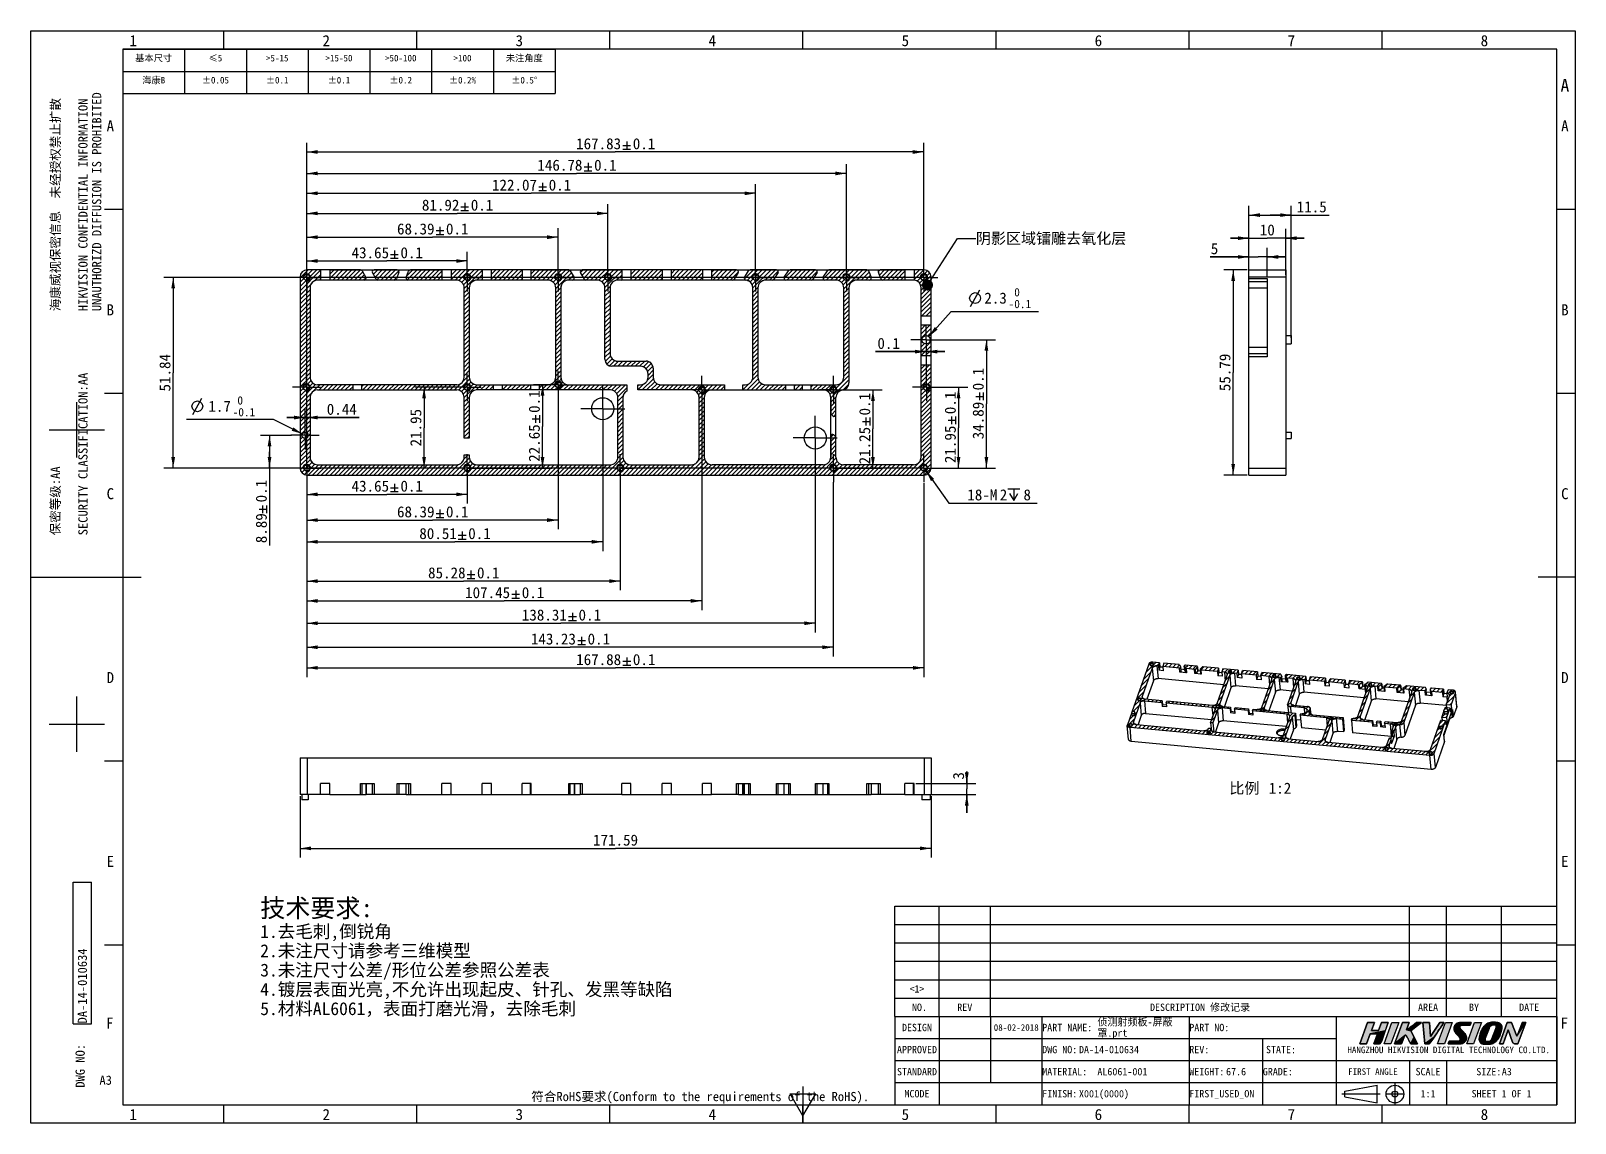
# Model space of a CAD drawing. Header units: millimetres. Extents: x 0 to 420, y 0 to 297.
import ezdxf
from ezdxf.enums import TextEntityAlignment as Align

# ---------------------------------------------------------------- set-up
doc = ezdxf.new("R2010")
doc.units = ezdxf.units.MM
doc.header["$LTSCALE"] = 23.1
doc.linetypes.add('CENTER', pattern=[0.6, 0.375, -0.075, 0.075, -0.075])
doc.linetypes.add('PHANTOM', pattern=[0.8, 0.45, -0.05, 0.1, -0.05, 0.1, -0.05])
doc.layers.get('0').update_dxf_attribs({"linetype": 'CONTINUOUS'})
for name, color, linetype in [('03_ALL_AXES', 7, 'CONTINUOUS'), ('09_ALL_ROUNDS', 7, 'CONTINUOUS'), ('11_ALL_COSMETICS', 7, 'CONTINUOUS'), ('20_ALL_FEATURES', 7, 'CONTINUOUS'), ('50_ALL_DETAILS', 7, 'CONTINUOUS'), ('51__DRAFT_DIMS', 7, 'CONTINUOUS'), ('54_ALL_TABLES', 7, 'CONTINUOUS'), ('DEFAULT_1', 7, 'CENTER')]:
    doc.layers.add(name, color=color, linetype=linetype)
doc.styles.get("Standard").update_dxf_attribs({"font": 'simfang.ttf'})
doc.styles.add('TEXTSTYLE_2', font='simfang.ttf')
doc.styles.add('TEXTSTYLE_3', font='simfang.ttf')
doc.styles.add('TEXTSTYLE_4', font='simfang.ttf')
doc.styles.add('TEXTSTYLE_5', font='simfang.ttf')
doc.styles.add('TEXTSTYLE_6', font='simfang.ttf')
doc.dimstyles.new('DIMSTYLE_1', dxfattribs={"dimtxt": 3, "dimasz": 3, "dimexe": 2.5, "dimexo": 0.5, "dimgap": 0.75, "dimtad": 1, "dimdsep": 46, "dimtxsty": 'Standard', "dimblk": '_FILLED', "dimblk1": '_FILLED', "dimblk2": '_FILLED', "dimcen": 0.09, "dimclrt": 3, "dimazin": 2, "dimtp": 0.2, "dimtm": 0.2, "dimtfac": 1, "dimtofl": 0, "dimtmove": 0, "dimatfit": 3, "dimldrblk": '_FILLED', "dimfxl": 0, "dimtolj": 1, "dimarcsym": 0})
doc.dimstyles.new('DIMSTYLE_2', dxfattribs={"dimtxt": 3, "dimasz": 3, "dimexe": 2.5, "dimexo": 0.5, "dimgap": 0.75, "dimtad": 1, "dimdsep": 46, "dimtxsty": 'Standard', "dimblk": '_FILLED', "dimblk1": '_FILLED', "dimblk2": '_FILLED', "dimcen": 0.09, "dimclrt": 3, "dimazin": 2, "dimtp": 0.1, "dimtm": 0.1, "dimtfac": 1, "dimtofl": 0, "dimtmove": 0, "dimatfit": 3, "dimldrblk": '_FILLED', "dimfxl": 0, "dimtolj": 1, "dimarcsym": 0})
doc.dimstyles.new('DIMSTYLE_3', dxfattribs={"dimtxt": 3, "dimasz": 3, "dimexe": 2.5, "dimexo": 0.5, "dimgap": 0.75, "dimtad": 1, "dimdsep": 46, "dimtxsty": 'Standard', "dimblk": '_FILLED', "dimblk1": '_FILLED', "dimblk2": '_FILLED', "dimcen": 0.09, "dimclrt": 3, "dimazin": 2, "dimtol": 1, "dimtp": 0.1, "dimtm": 0.1, "dimtfac": 1, "dimtofl": 0, "dimtmove": 0, "dimatfit": 3, "dimldrblk": '_FILLED', "dimfxl": 0, "dimtolj": 1, "dimarcsym": 0})
doc.dimstyles.new('DIMSTYLE_4', dxfattribs={"dimtxt": 3, "dimasz": 3, "dimexe": 2.5, "dimexo": 0.5, "dimgap": 0.75, "dimtad": 1, "dimdsep": 46, "dimtxsty": 'Standard', "dimblk": '_FILLED', "dimblk1": '_FILLED', "dimblk2": '_FILLED', "dimcen": 0.09, "dimclrt": 3, "dimazin": 2, "dimtp": 0.3, "dimtm": 0.3, "dimtfac": 1, "dimtofl": 0, "dimtmove": 0, "dimatfit": 3, "dimldrblk": '_FILLED', "dimfxl": 0, "dimtolj": 1, "dimarcsym": 0})
doc.dimstyles.new('DIMSTYLE_5', dxfattribs={"dimtxt": 3, "dimasz": 3, "dimexe": 2.5, "dimexo": 0.5, "dimtad": 1, "dimdsep": 46, "dimtxsty": 'Standard', "dimblk": '_FILLED', "dimblk1": '_FILLED', "dimblk2": '_FILLED', "dimcen": 0.09, "dimclrt": 3, "dimazin": 2, "dimtol": 1, "dimtm": 0.1, "dimtfac": 0.75, "dimtofl": 0, "dimtmove": 0, "dimatfit": 1, "dimldrblk": '_FILLED', "dimfxl": 0, "dimtolj": 1, "dimarcsym": 0})
doc.dimstyles.new('DIMSTYLE_6', dxfattribs={"dimtxt": 3, "dimasz": 3, "dimexe": 2.5, "dimexo": 0.5, "dimtad": 1, "dimdsep": 46, "dimtxsty": 'Standard', "dimblk": '_FILLED', "dimblk1": '_FILLED', "dimblk2": '_FILLED', "dimcen": 0.09, "dimclrt": 3, "dimazin": 2, "dimtp": 0.1, "dimtm": 0.1, "dimtfac": 1, "dimtofl": 0, "dimtmove": 0, "dimatfit": 1, "dimldrblk": '_FILLED', "dimfxl": 0, "dimtolj": 1, "dimarcsym": 0})
doc.dimstyles.new('DIMSTYLE_7', dxfattribs={"dimtxt": 3, "dimasz": 3, "dimexe": 2.5, "dimexo": 0.5, "dimgap": 0.75, "dimtad": 1, "dimdsep": 46, "dimtxsty": 'Standard', "dimblk": '_FILLED', "dimblk1": '_FILLED', "dimblk2": '_FILLED', "dimcen": 0.09, "dimclrt": 3, "dimazin": 2, "dimtp": 0.5, "dimtm": 0.5, "dimtfac": 1, "dimtofl": 0, "dimtmove": 0, "dimatfit": 3, "dimldrblk": '_FILLED', "dimfxl": 0, "dimtolj": 1, "dimarcsym": 0})
doc.dimstyles.get("Standard").update_dxf_attribs({"dimtxt": 3, "dimasz": 3, "dimexe": 2.5, "dimexo": 0.5, "dimtad": 1, "dimdsep": 46, "dimtxsty": 'Standard', "dimblk": '_FILLED', "dimblk1": '_FILLED', "dimblk2": '_FILLED', "dimcen": 0.09, "dimclrt": 3, "dimazin": 2, "dimtol": 1, "dimtp": 0.01, "dimtm": 0.01, "dimtfac": 1, "dimtofl": 0, "dimtmove": 0, "dimatfit": 3, "dimldrblk": '_FILLED', "dimfxl": 0, "dimtolj": 1, "dimarcsym": 0})

msp = doc.modelspace()

# ---------------------------------------------------------------- texts
at = {"color": 3, "style": 'TEXTSTYLE_3'}
for s, p in [('1', (26.818, 292.843)), ('2', (79.318, 292.843)), ('3', (131.817, 292.843)), ('4', (184.316, 292.843)), ('5', (236.815, 292.843)), ('6', (289.315, 292.843)), ('7', (341.814, 292.843)), ('8', (394.313, 292.843)), ('A', (20.589, 269.652)), ('A', (416.196, 269.652)), ('B', (20.589, 219.652)), ('B', (416.196, 219.652)), ('C', (20.589, 169.653)), ('C', (416.196, 169.653)), ('D', (20.589, 119.654)), ('D', (416.196, 119.654)), ('E', (20.589, 69.654)), ('E', (416.196, 69.654)), ('F', (20.427, 25.701)), ('F', (416.034, 25.701)), ('1', (26.818, 0.847)), ('2', (79.318, 0.847)), ('3', (131.817, 0.847)), ('4', (184.316, 0.847)), ('5', (236.815, 0.847)), ('6', (289.315, 0.847)), ('7', (341.814, 0.847)), ('8', (394.313, 0.847))]:
    msp.add_text(s, height=3, dxfattribs=at).set_placement(p)
at = {"color": 3}
for s, height, p in [('A', 3.5, (416.031, 280.448)), ('A3', 2.5, (18.649, 10.431)), ('符合RoHS要求(Conform to the requirements of the RoHS).', 2.5, (136.109, 5.978))]:
    msp.add_text(s, height=height, dxfattribs=at).set_placement(p)
for s, p in [('海康威视保密信息  未经授权禁止扩散', (7.907, 220.775)), ('HIKVISION CONFIDENTIAL INFORMATION    ', (15.407, 220.775)), ('UNAUTHORIZD DIFFUSION IS PROHIBITED', (19.157, 220.775)), ('SECURITY CLASSIFICATION:AA', (15.407, 159.834)), ('保密等级:AA', (7.907, 159.834))]:
    msp.add_text(s, height=2.5, rotation=90, dxfattribs=at).set_placement(p)
at = {"color": 3, "style": 'TEXTSTYLE_2'}
msp.add_text('DWG NO:', height=2.5, rotation=90, dxfattribs=at).set_placement((14.652, 9.629))
at = {"layer": '50_ALL_DETAILS', "color": 3}
for s, height, p in [('阴影区域镭雕去氧化层', 3, (257.009, 239.086)), ('PART NAME:', 2, (275.063, 25)), ('PART NO:', 2, (315.063, 25)), ('DWG NO:', 2, (275.063, 19)), ('REV:', 2, (315.063, 19)), ('MATERIAL:', 2, (275.063, 13)), ('WEIGHT:', 2, (315.063, 13)), ('GRADE:', 2, (335.063, 13)), ('FINISH:', 2, (275.063, 7)), ('FIRST_USED_ON ', 2, (315.063, 7))]:
    msp.add_text(s, height=height, dxfattribs=at).set_placement(p)
for s, height, p in [('比例 ', 3, (336.183, 89.579)), ('1:2', 3, (342.793, 89.579)), ('SIZE:', 2, (399.938, 13))]:
    msp.add_text(s, height=height, dxfattribs=at).set_placement(p, align=Align.RIGHT)
at = {"layer": '50_ALL_DETAILS', "color": 3, "style": 'TEXTSTYLE_6'}
for s, height, p in [('技术要求:', 5, (62.378, 55.994)), ('1.去毛刺,倒锐角', 3.5, (62.378, 50.369)), ('2.未注尺寸请参考三维模型', 3.5, (62.378, 45.119)), ('3.未注尺寸公差/形位公差参照公差表', 3.5, (62.378, 39.869)), ('4.镀层表面光亮,不允许出现起皮、针孔、发黑等缺陷', 3.5, (62.378, 34.619)), ('5.材料AL6061，表面打磨光滑，去除毛刺', 3.5, (62.378, 29.369))]:
    msp.add_text(s, height=height, dxfattribs=at).set_placement(p)
at = {"layer": '50_ALL_DETAILS', "color": 7}
msp.add_text('DA-14-010634', height=2.5, rotation=90, dxfattribs=at).set_placement((15.232, 27.094))
at = {"layer": '50_ALL_DETAILS', "color": 3}
for s, height, p in [(' <1> ', 2, (241, 35.5)), (' NO.', 2, (241, 30.5)), ('DESCRIPTION 修改记录', 2, (318, 30.5)), ('AREA', 2, (380, 30.5)), ('BY', 2, (392.5, 30.5)), ('DATE', 2, (407.5, 30.5)), ('DESIGN', 2, (241, 25)), ('APPROVED', 2, (241, 19)), ('STATE:', 2, (340, 19)), (' HANGZHOU HIKVISION DIGITAL TECHNOLOGY CO.LTD.', 1.8, (385, 19.022)), ('STANDARD', 2, (241, 13)), ('FIRST ANGLE', 1.8, (365, 13.1)), ('SCALE', 2, (380, 13)), ('MCODE', 2, (241, 7))]:
    msp.add_text(s, height=height, dxfattribs=at).set_placement(p, align=Align.CENTER)
at = {"layer": '50_ALL_DETAILS', "color": 3, "style": 'TEXTSTYLE_5'}
msp.add_text('REV', height=2, dxfattribs=at).set_placement((254, 30.5), align=Align.CENTER)
at = {"layer": '50_ALL_DETAILS', "color": 7}
for s, height, p in [('08-02-2018', 1.8, (268, 25.1)), ('1:1', 2, (380, 7)), ('SHEET 1 OF 1', 2, (400, 7))]:
    msp.add_text(s, height=height, dxfattribs=at).set_placement(p, align=Align.CENTER)
for s, p in [('侦测射频板-屏蔽', (290.063, 26.5)), ('罩.prt', (290.063, 23.5)), ('DA-14-010634', (285.063, 19)), ('AL6061-001', (290.063, 13)), ('67.6', (325.063, 13)), ('A3', (400.063, 13)), ('X001(0000)', (285.063, 7))]:
    msp.add_text(s, height=2, dxfattribs=at).set_placement(p)
at = {"layer": '54_ALL_TABLES', "color": 3}
for s, p in [('基本尺寸', (33.4, 288.7)), ('≤5', (50.2, 288.7)), ('>5-15', (67, 288.7)), ('>15-50', (83.8, 288.7)), ('>50-100', (100.6, 288.7)), ('>100', (117.4, 288.7)), ('未注角度', (134.2, 288.7)), ('海康B', (33.4, 282.7)), ('±0.05', (50.2, 282.7)), ('±0.1', (67, 282.7)), ('±0.1', (83.8, 282.7)), ('±0.2', (100.6, 282.7)), ('±0.2%', (117.4, 282.7)), ('±0.5°', (134.2, 282.7))]:
    msp.add_text(s, height=1.8, dxfattribs=at).set_placement(p, align=Align.CENTER)

# ---------------------------------------------------------------- blocks, each defined once
blk = doc.blocks.new('LOGO_BL0', base_point=(383.99, 24.46))
for color, points in [(1, [(366.54, 25.16), (367.33, 27.33), (369.17, 27.33), (368.38, 25.14), (364.28, 24.3), (363.26, 21.57), (361.42, 21.57), (363.55, 27.34), (365.4, 27.34), (364.61, 25.17)]), (1, [(374.15, 25.33), (374.16, 25.33), (374.17, 25.33), (374.17, 25.33), (374.18, 25.34), (374.19, 25.34), (375.34, 25.12), (376.25, 23.34), (375.29, 21.64), (375.26, 21.66), (375.24, 21.69), (375.2, 21.73), (375.17, 21.78), (375.14, 21.82), (375.11, 21.87), (375.03, 22), (374.94, 22.14), (374.84, 22.32), (374.74, 22.51), (374.65, 22.7), (374.56, 22.89), (374.47, 23.08), (374.36, 23.31), (374.24, 23.53), (374.19, 23.61), (374.14, 23.69), (374.08, 23.77), (374.02, 23.85), (374, 23.86), (373.98, 23.88), (373.96, 23.89), (373.94, 23.9), (373.92, 23.91), (373.9, 23.91), (373.88, 23.91), (373.85, 23.91), (373.83, 23.91), (373.81, 23.9), (373.79, 23.9), (373.77, 23.89), (373.74, 23.87), (373.71, 23.85), (370.9, 21.57), (371.96, 24.45), (373.02, 27.33), (373.95, 27.33), (374.87, 27.33), (374.13, 25.33), (374.14, 25.33)]), (1, [(378.23, 27.34), (376.78, 26.23), (375.34, 25.12), (374.19, 25.34), (374.2, 25.34), (374.21, 25.34), (374.21, 25.35), (374.23, 25.35), (374.24, 25.36), (374.25, 25.37), (374.42, 25.48), (374.58, 25.6), (374.74, 25.73), (375.18, 26.07), (375.61, 26.4), (376.03, 26.72), (376.44, 27.05), (376.81, 27.34), (377.52, 27.34)]), (7, [(382.02, 23.93), (381.66, 23.37), (379.12, 21.57), (378.62, 27.35), (380.37, 27.34), (380.68, 23.52), (383.2, 27.33), (384.32, 27.33), (383.93, 26.76), (383.03, 25.44)]), (7, [(388.65, 25.9), (388.68, 25.84), (387.06, 25.74), (387.07, 25.87), (388.63, 25.96)]), (7, [(388.71, 25.78), (388.75, 25.73), (387.07, 25.58), (387.06, 25.74), (388.68, 25.84)]), (7, [(388.62, 26.02), (388.63, 25.96), (387.07, 25.87), (387.08, 26.01), (388.61, 26.08)]), (7, [(388.82, 25.64), (389, 25.46), (389.18, 25.28), (389.36, 25.1), (389.53, 24.92), (389.7, 24.74), (389.86, 24.55), (390.01, 24.35), (390.15, 24.14), (390.27, 23.92), (388.15, 23.76), (387.89, 24.04), (387.73, 24.22), (387.59, 24.39), (387.45, 24.58), (387.37, 24.71), (387.29, 24.84), (387.22, 24.98), (387.16, 25.12), (387.12, 25.27), (387.09, 25.43), (387.07, 25.58), (388.75, 25.73), (388.78, 25.68)]), (7, [(388.61, 26.14), (388.61, 26.08), (387.08, 26.01), (387.11, 26.14), (388.63, 26.26), (388.61, 26.2)]), (7, [(388.65, 26.31), (388.63, 26.26), (387.11, 26.14), (387.15, 26.27), (388.67, 26.36)]), (7, [(388.7, 26.4), (388.67, 26.36), (387.15, 26.27), (387.19, 26.4), (388.82, 26.51), (388.78, 26.48), (388.74, 26.44)]), (7, [(388.88, 26.54), (388.82, 26.51), (387.19, 26.4), (387.25, 26.52), (389.18, 26.61), (389.12, 26.61), (389.06, 26.6), (388.99, 26.58), (388.93, 26.57)]), (7, [(388.45, 27.31), (388.54, 27.32), (391.75, 27.32), (391.62, 26.96), (391.48, 26.61), (389.24, 26.61), (389.18, 26.61), (387.25, 26.52), (387.32, 26.63), (387.4, 26.74), (387.49, 26.83), (387.58, 26.92), (387.68, 27), (387.8, 27.08), (387.92, 27.14), (388.05, 27.2), (388.18, 27.25), (388.27, 27.28), (388.36, 27.3)]), (7, [(396.63, 25.86), (396.58, 25.76), (396.07, 24.38), (395.57, 23.01), (393.93, 22.93), (393.95, 23.2), (393.99, 23.47), (394.05, 23.73), (394.2, 24.29), (394.39, 24.81), (394.61, 25.32), (394.73, 25.56), (394.86, 25.8), (396.73, 26.06), (396.68, 25.97)]), (7, [(396.79, 26.16), (396.73, 26.06), (394.86, 25.8), (395.06, 26.11), (396.92, 26.34), (396.85, 26.25)]), (7, [(397, 26.42), (396.92, 26.34), (395.06, 26.11), (395.29, 26.4), (397.32, 26.64), (397.23, 26.6), (397.16, 26.55), (397.08, 26.49)]), (7, [(397.4, 26.67), (397.32, 26.64), (395.29, 26.4), (395.55, 26.66), (397.66, 26.72), (397.57, 26.71), (397.49, 26.7)]), (7, [(399.82, 26.91), (399.91, 26.79), (395.55, 26.66), (395.85, 26.9), (399.72, 27.01)]), (7, [(398.12, 26.72), (397.66, 26.72), (395.55, 26.66), (399.91, 26.79), (399.99, 26.66), (400.05, 26.5), (400.09, 26.33), (400.11, 26.16), (400.11, 25.98), (400.1, 25.79), (400.08, 25.61), (397.37, 22.92), (398.46, 25.77), (398.48, 25.85), (398.51, 25.94), (398.53, 26.03), (398.54, 26.12), (398.54, 26.18), (398.54, 26.24), (398.54, 26.3), (398.53, 26.36), (398.52, 26.42), (398.5, 26.46), (398.49, 26.51), (398.47, 26.54), (398.44, 26.58), (398.41, 26.61), (398.38, 26.64), (398.34, 26.67), (398.3, 26.69), (398.26, 26.71), (398.21, 26.72), (398.17, 26.72)]), (7, [(399.59, 27.11), (399.72, 27.01), (395.85, 26.9), (396.19, 27.1), (399.29, 27.25), (399.44, 27.19)]), (7, [(398.91, 27.36), (399.1, 27.31), (399.29, 27.25), (396.19, 27.1), (396.55, 27.25), (396.89, 27.35), (398.71, 27.4)]), (7, [(399.08, 22.99), (398.92, 22.75), (398.75, 22.52), (398.56, 22.31), (396.46, 22.2), (396.48, 22.2), (396.51, 22.21), (396.54, 22.22), (396.58, 22.23), (396.61, 22.24), (396.64, 22.25), (396.68, 22.27), (396.72, 22.29), (396.77, 22.31), (396.82, 22.34), (396.87, 22.36), (396.91, 22.39), (396.94, 22.41), (396.98, 22.44), (397.01, 22.46), (397.05, 22.49), (397.08, 22.52), (397.1, 22.54), (397.13, 22.56), (397.15, 22.59), (397.18, 22.62), (397.2, 22.64), (397.22, 22.66), (397.23, 22.68), (397.25, 22.7), (397.27, 22.73), (397.28, 22.75), (397.3, 22.78), (397.31, 22.8), (397.33, 22.83), (397.34, 22.85), (397.35, 22.87), (397.36, 22.89), (397.36, 22.91), (397.37, 22.92), (400.08, 25.61), (400.01, 25.28), (399.93, 24.96), (399.83, 24.64), (399.71, 24.33), (399.59, 24.02), (399.48, 23.76), (399.36, 23.5), (399.23, 23.25)]), (7, [(397.96, 27.45), (398.34, 27.44), (398.71, 27.4), (396.89, 27.35), (397.25, 27.42), (397.6, 27.45)]), (7, [(402.7, 27.35), (404.18, 23.62), (406.56, 27.35), (404.42, 21.58), (403.53, 21.58), (403.48, 21.58), (403.44, 21.59), (403.4, 21.6), (403.36, 21.62), (403.32, 21.64), (403.28, 21.67), (403.25, 21.69), (403.21, 21.72), (403.18, 21.75), (403.15, 21.79), (403.12, 21.82), (403.09, 21.87), (403.06, 21.91), (403.03, 21.96), (403.01, 22.01), (402.99, 22.06), (401.78, 25.36), (400.41, 21.57), (399.44, 21.57), (401.52, 27.35)]), (1, [(364.28, 24.3), (368.38, 25.14), (367.78, 23.47), (365.21, 21.57), (366.23, 24.3)]), (1, [(366.86, 21.57), (366.82, 21.56), (365.21, 21.57), (367.78, 23.47), (367.59, 22.93), (367.4, 22.38), (367.38, 22.29), (367.35, 22.21), (367.31, 22.13), (367.28, 22.05), (367.24, 21.97), (367.19, 21.9), (367.14, 21.82), (367.09, 21.75), (367.02, 21.69), (366.99, 21.66), (366.96, 21.63), (366.93, 21.61), (366.9, 21.59)]), (1, [(373.58, 23.69), (372.75, 21.57), (371.83, 21.57), (370.9, 21.57), (373.71, 23.85), (373.69, 23.83), (373.66, 23.81), (373.64, 23.78), (373.62, 23.75), (373.59, 23.72)]), (1, [(375.29, 21.64), (376.25, 23.34), (377.17, 21.57), (375.51, 21.57), (375.47, 21.57), (375.43, 21.58), (375.39, 21.58), (375.36, 21.6), (375.32, 21.61)]), (7, [(380.39, 21.62), (380.31, 21.57), (379.12, 21.57), (381.66, 23.37), (381.31, 22.81), (381.21, 22.63), (381.1, 22.46), (380.98, 22.29), (380.86, 22.13), (380.73, 21.97), (380.6, 21.82), (380.53, 21.75), (380.46, 21.68)]), (7, [(389.91, 21.98), (389.8, 21.89), (385.44, 21.58), (385.57, 21.94), (390.17, 22.26), (390.09, 22.16), (390, 22.07)]), (7, [(389.11, 21.59), (389, 21.58), (385.44, 21.58), (389.8, 21.89), (389.68, 21.82), (389.56, 21.74), (389.43, 21.68), (389.33, 21.64), (389.22, 21.61)]), (7, [(387.59, 22.32), (388.25, 22.32), (390.17, 22.26), (385.57, 21.94), (385.71, 22.31)]), (7, [(390.33, 23.78), (390.39, 23.63), (390.43, 23.47), (390.46, 23.31), (390.47, 23.15), (390.46, 23.01), (390.44, 22.88), (390.4, 22.74), (390.36, 22.6), (390.3, 22.48), (390.24, 22.37), (390.17, 22.26), (388.25, 22.32), (388.3, 22.32), (388.35, 22.33), (388.4, 22.34), (388.45, 22.35), (388.5, 22.38), (388.55, 22.4), (388.59, 22.43), (388.62, 22.47), (388.66, 22.51), (388.68, 22.56), (388.7, 22.61), (388.72, 22.66), (388.73, 22.72), (388.73, 22.78), (388.73, 22.84), (388.73, 22.91), (388.71, 22.97), (388.7, 23.03), (388.68, 23.09), (388.64, 23.18), (388.59, 23.26), (388.54, 23.33), (388.49, 23.41), (388.43, 23.47), (388.15, 23.76), (390.27, 23.92)]), (7, [(395.56, 22.95), (395.55, 22.92), (393.94, 22.66), (393.93, 22.93), (395.57, 23.01), (395.57, 23), (395.56, 22.99), (395.56, 22.99)]), (7, [(395.53, 22.67), (395.54, 22.64), (393.98, 22.43), (393.94, 22.66), (395.55, 22.92), (395.55, 22.89), (395.54, 22.87), (395.54, 22.85), (395.54, 22.81), (395.53, 22.78), (395.53, 22.75), (395.53, 22.72), (395.53, 22.69)]), (7, [(395.58, 22.43), (395.59, 22.42), (394.05, 22.21), (393.98, 22.43), (395.54, 22.64), (395.54, 22.62), (395.54, 22.6), (395.54, 22.57), (395.55, 22.56), (395.55, 22.54), (395.55, 22.52), (395.56, 22.5), (395.56, 22.49), (395.57, 22.47), (395.57, 22.46), (395.58, 22.44)]), (7, [(395.81, 22.21), (395.82, 22.2), (394.15, 22), (394.05, 22.21), (395.59, 22.42), (395.59, 22.41), (395.6, 22.4), (395.6, 22.39), (395.61, 22.38), (395.61, 22.37), (395.62, 22.36), (395.63, 22.35), (395.63, 22.34), (395.64, 22.33), (395.65, 22.32), (395.66, 22.31), (395.66, 22.3), (395.67, 22.3), (395.68, 22.29), (395.69, 22.28), (395.7, 22.27), (395.71, 22.26), (395.72, 22.26), (395.73, 22.25), (395.74, 22.24), (395.75, 22.24), (395.76, 22.23), (395.77, 22.22), (395.79, 22.22), (395.8, 22.21)]), (7, [(396.3, 22.18), (396.32, 22.18), (396.33, 22.18), (398.36, 22.11), (398.14, 21.94), (397.9, 21.79), (397.69, 21.69), (394.66, 21.6), (394.46, 21.7), (394.29, 21.83), (394.15, 22), (395.82, 22.2), (395.84, 22.2), (395.85, 22.2), (395.87, 22.19), (395.88, 22.19), (395.9, 22.19), (395.91, 22.18), (395.93, 22.18), (395.95, 22.18), (395.96, 22.18), (395.98, 22.18), (396, 22.18), (396.01, 22.18), (396.06, 22.18), (396.13, 22.18), (396.19, 22.18), (396.23, 22.18), (396.24, 22.18), (396.28, 22.18), (396.29, 22.18), (396.29, 22.18)]), (7, [(397.47, 21.6), (397.25, 21.54), (397.02, 21.5), (396.74, 21.47), (396.46, 21.46), (396.18, 21.46), (395.31, 21.48), (395.09, 21.49), (394.87, 21.53), (394.66, 21.6), (397.69, 21.69)]), (7, [(396.46, 22.2), (398.56, 22.31), (398.36, 22.11), (396.33, 22.18), (396.35, 22.18), (396.36, 22.18), (396.41, 22.19), (396.43, 22.19)])]:
    blk.add_hatch(color=color).paths.add_polyline_path(points)
at = {"color": 1}
for p, q in [((363.55, 27.34), (361.42, 21.57)), ((365.4, 27.34), (363.55, 27.34)), ((364.61, 25.17), (365.4, 27.34)), ((367.33, 27.33), (366.54, 25.16)), ((369.17, 27.33), (367.33, 27.33)), ((368.04, 21.57), (370.17, 27.33)), ((372.01, 27.33), (369.89, 21.57)), ((370.17, 27.33), (372.01, 27.33)), ((373.02, 27.33), (371.96, 24.45)), ((373.95, 27.33), (373.02, 27.33)), ((374.87, 27.33), (373.95, 27.33)), ((374.13, 25.33), (374.87, 27.33)), ((375.34, 25.12), (376.78, 26.23)), ((376.78, 26.23), (378.23, 27.34)), ((377.52, 27.34), (376.81, 27.34)), ((378.23, 27.34), (377.52, 27.34)), ((361.42, 21.57), (363.26, 21.57)), ((363.26, 21.57), (364.28, 24.3)), ((364.28, 24.3), (366.23, 24.3)), ((366.54, 25.16), (364.61, 25.17)), ((366.23, 24.3), (365.21, 21.57)), ((365.21, 21.57), (366.82, 21.56)), ((369.89, 21.57), (368.04, 21.57)), ((371.96, 24.45), (370.9, 21.57)), ((370.9, 21.57), (371.83, 21.57)), ((371.83, 21.57), (372.75, 21.57)), ((372.75, 21.58), (372.77, 21.62)), ((372.77, 21.62), (372.78, 21.66)), ((372.78, 21.66), (372.82, 21.77)), ((372.82, 21.77), (372.88, 21.9)), ((372.88, 21.9), (373.01, 22.24)), ((376.25, 23.34), (375.34, 25.12)), ((375.51, 21.57), (377.17, 21.57)), ((377.17, 21.57), (376.25, 23.34))]:
    blk.add_line(p, q, dxfattribs=at)
at = {"color": 7}
for p, q in [((378.62, 27.35), (379.12, 21.57)), ((380.37, 27.34), (378.62, 27.35)), ((380.68, 23.52), (380.37, 27.34)), ((383.2, 27.33), (380.68, 23.52)), ((382.6, 21.57), (384.72, 27.33)), ((384.32, 27.33), (383.2, 27.33)), ((386.57, 27.33), (384.44, 21.57)), ((384.72, 27.33), (386.57, 27.33)), ((391.75, 27.32), (388.54, 27.32)), ((389.24, 26.61), (391.48, 26.61)), ((390.53, 21.57), (392.65, 27.33)), ((391.48, 26.61), (391.62, 26.96)), ((391.62, 26.96), (391.75, 27.32)), ((394.5, 27.33), (392.38, 21.57)), ((392.65, 27.33), (394.5, 27.33)), ((396.07, 24.38), (396.58, 25.76)), ((398.46, 25.77), (397.37, 22.92)), ((397.66, 26.72), (398.12, 26.72)), ((401.52, 27.35), (399.44, 21.57)), ((400.41, 21.57), (401.78, 25.36)), ((402.7, 27.35), (401.52, 27.35)), ((401.78, 25.36), (402.99, 22.06)), ((404.18, 23.62), (402.7, 27.35)), ((405.6, 27.35), (404.18, 23.62)), ((404.42, 21.58), (406.56, 27.35)), ((406.56, 27.35), (405.6, 27.35)), ((373.58, 23.69), (372.75, 21.57)), ((379.12, 21.57), (380.31, 21.57)), ((384.44, 21.57), (382.6, 21.57)), ((385.57, 21.94), (385.44, 21.58)), ((385.44, 21.58), (389, 21.58)), ((385.71, 22.31), (385.57, 21.94)), ((392.38, 21.57), (390.53, 21.57)), ((395.31, 21.48), (396.18, 21.46)), ((395.57, 23.01), (396.07, 24.38)), ((396.06, 22.18), (396.01, 22.18)), ((396.13, 22.18), (396.06, 22.18)), ((396.19, 22.18), (396.13, 22.18)), ((396.23, 22.18), (396.19, 22.18)), ((396.23, 22.18), (396.24, 22.18)), ((396.28, 22.18), (396.24, 22.18)), ((396.29, 22.18), (396.28, 22.18)), ((396.29, 22.18), (396.29, 22.18)), ((396.36, 22.18), (396.41, 22.19)), ((399.44, 21.57), (400.41, 21.57)), ((403.53, 21.58), (404.42, 21.58))]:
    blk.add_line(p, q, dxfattribs=at)
at = {"color": 1}
for points in [[(366.54, 25.16), (367.33, 27.33), (369.17, 27.33), (368.38, 25.14), (364.28, 24.3), (363.26, 21.57), (361.42, 21.57), (363.55, 27.34), (365.4, 27.34), (364.61, 25.17), (366.54, 25.16)], [(374.15, 25.33), (374.16, 25.33), (374.17, 25.33), (374.17, 25.33), (374.18, 25.34), (374.19, 25.34), (375.34, 25.12), (376.25, 23.34), (375.29, 21.64), (375.26, 21.66), (375.24, 21.69), (375.2, 21.73), (375.17, 21.78), (375.14, 21.82), (375.11, 21.87), (375.03, 22), (374.94, 22.14), (374.84, 22.32), (374.74, 22.51), (374.65, 22.7), (374.56, 22.89), (374.47, 23.08), (374.36, 23.31), (374.24, 23.53), (374.19, 23.61), (374.14, 23.69), (374.08, 23.77), (374.02, 23.85), (374, 23.86), (373.98, 23.88), (373.96, 23.89), (373.94, 23.9), (373.92, 23.91), (373.9, 23.91), (373.88, 23.91), (373.85, 23.91), (373.83, 23.91), (373.81, 23.9), (373.79, 23.9), (373.77, 23.89), (373.74, 23.87), (373.71, 23.85), (370.9, 21.57), (371.96, 24.45), (373.02, 27.33), (373.95, 27.33), (374.87, 27.33), (374.13, 25.33), (374.14, 25.33), (374.15, 25.33)], [(378.23, 27.34), (376.78, 26.23), (375.34, 25.12), (374.19, 25.34), (374.2, 25.34), (374.21, 25.34), (374.21, 25.35), (374.23, 25.35), (374.24, 25.36), (374.25, 25.37), (374.42, 25.48), (374.58, 25.6), (374.74, 25.73), (375.18, 26.07), (375.61, 26.4), (376.03, 26.72), (376.44, 27.05), (376.81, 27.34), (377.52, 27.34), (378.23, 27.34)], [(364.28, 24.3), (368.38, 25.14), (367.78, 23.47), (365.21, 21.57), (366.23, 24.3), (364.28, 24.3)], [(366.86, 21.57), (366.82, 21.56), (365.21, 21.57), (367.78, 23.47), (367.59, 22.93), (367.4, 22.38), (367.38, 22.29), (367.35, 22.21), (367.31, 22.13), (367.28, 22.05), (367.24, 21.97), (367.19, 21.9), (367.14, 21.82), (367.09, 21.75), (367.02, 21.69), (366.99, 21.66), (366.96, 21.63), (366.93, 21.61), (366.9, 21.59), (366.86, 21.57)], [(373.58, 23.69), (372.75, 21.57), (371.83, 21.57), (370.9, 21.57), (373.71, 23.85), (373.69, 23.83), (373.66, 23.81), (373.64, 23.78), (373.62, 23.75), (373.59, 23.72), (373.58, 23.69)], [(375.29, 21.64), (376.25, 23.34), (377.17, 21.57), (375.51, 21.57), (375.47, 21.57), (375.43, 21.58), (375.39, 21.58), (375.36, 21.6), (375.32, 21.61), (375.29, 21.64)]]:
    blk.add_lwpolyline(points, dxfattribs=at)
at = {"color": 7}
for points in [[(382.02, 23.93), (381.66, 23.37), (379.12, 21.57), (378.62, 27.35), (380.37, 27.34), (380.68, 23.52), (383.2, 27.33), (384.32, 27.33), (383.93, 26.76), (383.03, 25.44), (382.02, 23.93)], [(388.65, 25.9), (388.68, 25.84), (387.06, 25.74), (387.07, 25.87), (388.63, 25.96), (388.65, 25.9)], [(388.71, 25.78), (388.75, 25.73), (387.07, 25.58), (387.06, 25.74), (388.68, 25.84), (388.71, 25.78)], [(388.62, 26.02), (388.63, 25.96), (387.07, 25.87), (387.08, 26.01), (388.61, 26.08), (388.62, 26.02)], [(388.82, 25.64), (389, 25.46), (389.18, 25.28), (389.36, 25.1), (389.53, 24.92), (389.7, 24.74), (389.86, 24.55), (390.01, 24.35), (390.15, 24.14), (390.27, 23.92), (388.15, 23.76), (387.89, 24.04), (387.73, 24.22), (387.59, 24.39), (387.45, 24.58), (387.37, 24.71), (387.29, 24.84), (387.22, 24.98), (387.16, 25.12), (387.12, 25.27), (387.09, 25.43), (387.07, 25.58), (388.75, 25.73), (388.78, 25.68), (388.82, 25.64)], [(388.61, 26.14), (388.61, 26.08), (387.08, 26.01), (387.11, 26.14), (388.63, 26.26), (388.61, 26.2), (388.61, 26.14)], [(388.65, 26.31), (388.63, 26.26), (387.11, 26.14), (387.15, 26.27), (388.67, 26.36), (388.65, 26.31)], [(388.7, 26.4), (388.67, 26.36), (387.15, 26.27), (387.19, 26.4), (388.82, 26.51), (388.78, 26.48), (388.74, 26.44), (388.7, 26.4)], [(388.88, 26.54), (388.82, 26.51), (387.19, 26.4), (387.25, 26.52), (389.18, 26.61), (389.12, 26.61), (389.06, 26.6), (388.99, 26.58), (388.93, 26.57), (388.88, 26.54)], [(388.45, 27.31), (388.54, 27.32), (391.75, 27.32), (391.62, 26.96), (391.48, 26.61), (389.24, 26.61), (389.18, 26.61), (387.25, 26.52), (387.32, 26.63), (387.4, 26.74), (387.49, 26.83), (387.58, 26.92), (387.68, 27), (387.8, 27.08), (387.92, 27.14), (388.05, 27.2), (388.18, 27.25), (388.27, 27.28), (388.36, 27.3), (388.45, 27.31)], [(396.63, 25.86), (396.58, 25.76), (396.07, 24.38), (395.57, 23.01), (393.93, 22.93), (393.95, 23.2), (393.99, 23.47), (394.05, 23.73), (394.2, 24.29), (394.39, 24.81), (394.61, 25.32), (394.73, 25.56), (394.86, 25.8), (396.73, 26.06), (396.68, 25.97), (396.63, 25.86)], [(396.79, 26.16), (396.73, 26.06), (394.86, 25.8), (395.06, 26.11), (396.92, 26.34), (396.85, 26.25), (396.79, 26.16)], [(397, 26.42), (396.92, 26.34), (395.06, 26.11), (395.29, 26.4), (397.32, 26.64), (397.23, 26.6), (397.16, 26.55), (397.08, 26.49), (397, 26.42)], [(397.4, 26.67), (397.32, 26.64), (395.29, 26.4), (395.55, 26.66), (397.66, 26.72), (397.57, 26.71), (397.49, 26.7), (397.4, 26.67)], [(399.82, 26.91), (399.91, 26.79), (395.55, 26.66), (395.85, 26.9), (399.72, 27.01), (399.82, 26.91)], [(398.12, 26.72), (397.66, 26.72), (395.55, 26.66), (399.91, 26.79), (399.99, 26.66), (400.05, 26.5), (400.09, 26.33), (400.11, 26.16), (400.11, 25.98), (400.1, 25.79), (400.08, 25.61), (397.37, 22.92), (398.46, 25.77), (398.48, 25.85), (398.51, 25.94), (398.53, 26.03), (398.54, 26.12), (398.54, 26.18), (398.54, 26.24), (398.54, 26.3), (398.53, 26.36), (398.52, 26.42), (398.5, 26.46), (398.49, 26.51), (398.47, 26.54), (398.44, 26.58), (398.41, 26.61), (398.38, 26.64), (398.34, 26.67), (398.3, 26.69), (398.26, 26.71), (398.21, 26.72), (398.17, 26.72), (398.12, 26.72)], [(399.59, 27.11), (399.72, 27.01), (395.85, 26.9), (396.19, 27.1), (399.29, 27.25), (399.44, 27.19), (399.59, 27.11)], [(398.91, 27.36), (399.1, 27.31), (399.29, 27.25), (396.19, 27.1), (396.55, 27.25), (396.89, 27.35), (398.71, 27.4), (398.91, 27.36)], [(399.08, 22.99), (398.92, 22.75), (398.75, 22.52), (398.56, 22.31), (396.46, 22.2), (396.48, 22.2), (396.51, 22.21), (396.54, 22.22), (396.58, 22.23), (396.61, 22.24), (396.64, 22.25), (396.68, 22.27), (396.72, 22.29), (396.77, 22.31), (396.82, 22.34), (396.87, 22.36), (396.91, 22.39), (396.94, 22.41), (396.98, 22.44), (397.01, 22.46), (397.05, 22.49), (397.08, 22.52), (397.1, 22.54), (397.13, 22.56), (397.15, 22.59), (397.18, 22.62), (397.2, 22.64), (397.22, 22.66), (397.23, 22.68), (397.25, 22.7), (397.27, 22.73), (397.28, 22.75), (397.3, 22.78), (397.31, 22.8), (397.33, 22.83), (397.34, 22.85), (397.35, 22.87), (397.36, 22.89), (397.36, 22.91), (397.37, 22.92), (400.08, 25.61), (400.01, 25.28), (399.93, 24.96), (399.83, 24.64), (399.71, 24.33), (399.59, 24.02), (399.48, 23.76), (399.36, 23.5), (399.23, 23.25), (399.08, 22.99)], [(397.96, 27.45), (398.34, 27.44), (398.71, 27.4), (396.89, 27.35), (397.25, 27.42), (397.6, 27.45), (397.96, 27.45)], [(402.7, 27.35), (404.18, 23.62), (406.56, 27.35), (404.42, 21.58), (403.53, 21.58), (403.48, 21.58), (403.44, 21.59), (403.4, 21.6), (403.36, 21.62), (403.32, 21.64), (403.28, 21.67), (403.25, 21.69), (403.21, 21.72), (403.18, 21.75), (403.15, 21.79), (403.12, 21.82), (403.09, 21.87), (403.06, 21.91), (403.03, 21.96), (403.01, 22.01), (402.99, 22.06), (401.78, 25.36), (400.41, 21.57), (399.44, 21.57), (401.52, 27.35), (402.7, 27.35)], [(380.39, 21.62), (380.31, 21.57), (379.12, 21.57), (381.66, 23.37), (381.31, 22.81), (381.21, 22.63), (381.1, 22.46), (380.98, 22.29), (380.86, 22.13), (380.73, 21.97), (380.6, 21.82), (380.53, 21.75), (380.46, 21.68), (380.39, 21.62)], [(389.91, 21.98), (389.8, 21.89), (385.44, 21.58), (385.57, 21.94), (390.17, 22.26), (390.09, 22.16), (390, 22.07), (389.91, 21.98)], [(389.11, 21.59), (389, 21.58), (385.44, 21.58), (389.8, 21.89), (389.68, 21.82), (389.56, 21.74), (389.43, 21.68), (389.33, 21.64), (389.22, 21.61), (389.11, 21.59)], [(387.59, 22.32), (388.25, 22.32), (390.17, 22.26), (385.57, 21.94), (385.71, 22.31), (387.59, 22.32)], [(390.33, 23.78), (390.39, 23.63), (390.43, 23.47), (390.46, 23.31), (390.47, 23.15), (390.46, 23.01), (390.44, 22.88), (390.4, 22.74), (390.36, 22.6), (390.3, 22.48), (390.24, 22.37), (390.17, 22.26), (388.25, 22.32), (388.3, 22.32), (388.35, 22.33), (388.4, 22.34), (388.45, 22.35), (388.5, 22.38), (388.55, 22.4), (388.59, 22.43), (388.62, 22.47), (388.66, 22.51), (388.68, 22.56), (388.7, 22.61), (388.72, 22.66), (388.73, 22.72), (388.73, 22.78), (388.73, 22.84), (388.73, 22.91), (388.71, 22.97), (388.7, 23.03), (388.68, 23.09), (388.64, 23.18), (388.59, 23.26), (388.54, 23.33), (388.49, 23.41), (388.43, 23.47), (388.15, 23.76), (390.27, 23.92), (390.33, 23.78)], [(395.56, 22.95), (395.55, 22.92), (393.94, 22.66), (393.93, 22.93), (395.57, 23.01), (395.57, 23), (395.56, 22.99), (395.56, 22.99), (395.56, 22.95)], [(395.53, 22.67), (395.54, 22.64), (393.98, 22.43), (393.94, 22.66), (395.55, 22.92), (395.55, 22.89), (395.54, 22.87), (395.54, 22.85), (395.54, 22.81), (395.53, 22.78), (395.53, 22.75), (395.53, 22.72), (395.53, 22.69), (395.53, 22.67)], [(395.58, 22.43), (395.59, 22.42), (394.05, 22.21), (393.98, 22.43), (395.54, 22.64), (395.54, 22.62), (395.54, 22.6), (395.54, 22.57), (395.55, 22.56), (395.55, 22.54), (395.55, 22.52), (395.56, 22.5), (395.56, 22.49), (395.57, 22.47), (395.57, 22.46), (395.58, 22.44), (395.58, 22.43)], [(395.81, 22.21), (395.82, 22.2), (394.15, 22), (394.05, 22.21), (395.59, 22.42), (395.59, 22.41), (395.6, 22.4), (395.6, 22.39), (395.61, 22.38), (395.61, 22.37), (395.62, 22.36), (395.63, 22.35), (395.63, 22.34), (395.64, 22.33), (395.65, 22.32), (395.66, 22.31), (395.66, 22.3), (395.67, 22.3), (395.68, 22.29), (395.69, 22.28), (395.7, 22.27), (395.71, 22.26), (395.72, 22.26), (395.73, 22.25), (395.74, 22.24), (395.75, 22.24), (395.76, 22.23), (395.77, 22.22), (395.79, 22.22), (395.8, 22.21), (395.81, 22.21)], [(396.3, 22.18), (396.32, 22.18), (396.33, 22.18), (398.36, 22.11), (398.14, 21.94), (397.9, 21.79), (397.69, 21.69), (394.66, 21.6), (394.46, 21.7), (394.29, 21.83), (394.15, 22), (395.82, 22.2), (395.84, 22.2), (395.85, 22.2), (395.87, 22.19), (395.88, 22.19), (395.9, 22.19), (395.91, 22.18), (395.93, 22.18), (395.95, 22.18), (395.96, 22.18), (395.98, 22.18), (396, 22.18), (396.01, 22.18), (396.06, 22.18), (396.13, 22.18), (396.19, 22.18), (396.23, 22.18), (396.24, 22.18), (396.28, 22.18), (396.29, 22.18), (396.29, 22.18), (396.3, 22.18)], [(397.47, 21.6), (397.25, 21.54), (397.02, 21.5), (396.74, 21.47), (396.46, 21.46), (396.18, 21.46), (395.31, 21.48), (395.09, 21.49), (394.87, 21.53), (394.66, 21.6), (397.69, 21.69), (397.47, 21.6)], [(396.46, 22.2), (398.56, 22.31), (398.36, 22.11), (396.33, 22.18), (396.35, 22.18), (396.36, 22.18), (396.41, 22.19), (396.43, 22.19), (396.46, 22.2)]]:
    blk.add_lwpolyline(points, dxfattribs=at)
for centre, radius, start, end in [((395.93, 22.56), 0.371, 217.9546, 227.0807), ((395.93, 22.55), 0.363, 227.1545, 236.8061), ((396.1, 23.65), 1.5, 292.5636, 302.6461), ((396.28, 23.42), 1.21, 311.3256, 318.0722), ((396.38, 23.33), 1.07, 318.0707, 325.7375), ((396.47, 23.27), 0.966, 325.7553, 334.387), ((396.52, 23.25), 0.909, 334.4499, 339.1065)]:
    blk.add_arc(centre, radius, start, end, dxfattribs=at)
at = {"color": 1}
for points, knots in [([(367.4, 22.38), (367.52, 22.74), (367.85, 23.66), (368.44, 25.31), (368.91, 26.6), (369.17, 27.33)], [0, 0, 0, 0, 0.219321, 0.556058, 1, 1, 1, 1]), ([(374.25, 25.37), (374.24, 25.36), (374.2, 25.34), (374.16, 25.33), (374.13, 25.33)], [0, 0, 0, 0, 0.336814, 1, 1, 1, 1]), ([(376.81, 27.34), (376.69, 27.24), (376.29, 26.93), (375.6, 26.39), (374.87, 25.84), (374.43, 25.47), (374.25, 25.37)], [0, 0, 0, 0, 0.145255, 0.470672, 0.810738, 1, 1, 1, 1]), ([(366.82, 21.56), (366.9, 21.58), (367.18, 21.81), (367.33, 22.13), (367.4, 22.38)], [0, 0, 0, 0, 0.233279, 1, 1, 1, 1]), ([(373.58, 23.69), (373.62, 23.77), (373.72, 23.88), (373.9, 23.93), (373.99, 23.88), (374.02, 23.85)], [0, 0, 0, 0, 0.511805, 0.74117, 1, 1, 1, 1]), ([(374.02, 23.85), (374.11, 23.75), (374.27, 23.5), (374.55, 22.92), (374.76, 22.44), (374.94, 22.14)], [0, 0, 0, 0, 0.200546, 0.459098, 1, 1, 1, 1]), ([(374.94, 22.14), (375, 22.05), (375.09, 21.9), (375.21, 21.7), (375.35, 21.58), (375.46, 21.57), (375.51, 21.57)], [0, 0, 0, 0, 0.381358, 0.635744, 0.815034, 1, 1, 1, 1])]:
    blk.add_open_spline(points, degree=3, knots=knots, dxfattribs=at)
at = {"color": 7}
for points, knots in [([(381.31, 22.81), (381.54, 23.19), (382.11, 24.07), (382.99, 25.38), (383.76, 26.51), (384.19, 27.14), (384.32, 27.33)], [0, 0, 0, 0, 0.244776, 0.578663, 0.873243, 1, 1, 1, 1]), ([(388.54, 27.32), (388.42, 27.32), (388.11, 27.25), (387.64, 27.02), (387.17, 26.51), (387.06, 26.01), (387.06, 25.74)], [0, 0, 0, 0, 0.157818, 0.389305, 0.66219, 1, 1, 1, 1]), ([(387.06, 25.74), (387.06, 25.53), (387.13, 25.11), (387.45, 24.54), (387.9, 24.01), (388.25, 23.66), (388.43, 23.47)], [0, 0, 0, 0, 0.229422, 0.457028, 0.71011, 1, 1, 1, 1]), ([(388.82, 25.64), (388.67, 25.79), (388.51, 26.18), (388.83, 26.57), (389.1, 26.61), (389.24, 26.61)], [0, 0, 0, 0, 0.467819, 0.6931, 1, 1, 1, 1]), ([(390.47, 23.15), (390.47, 23.42), (390.14, 24.42), (389.34, 25.1), (388.82, 25.64)], [0, 0, 0, 0, 0.261963, 1, 1, 1, 1]), ([(397.96, 27.45), (397.49, 27.46), (396.6, 27.37), (395.51, 26.73), (394.94, 25.97), (394.6, 25.32), (394.39, 24.81), (394.19, 24.28), (393.99, 23.57), (393.85, 22.73), (394.21, 21.66), (394.95, 21.48), (395.31, 21.48)], [0, 0, 0, 0, 0.159322, 0.288885, 0.411003, 0.472116, 0.532916, 0.595416, 0.659631, 0.779836, 0.880276, 1, 1, 1, 1]), ([(396.58, 25.76), (396.7, 26.03), (396.95, 26.49), (397.46, 26.72), (397.66, 26.72)], [0, 0, 0, 0, 0.587327, 1, 1, 1, 1]), ([(399.59, 24.02), (399.8, 24.54), (400.11, 25.38), (400.15, 26.51), (399.73, 27.05), (399.26, 27.29), (398.66, 27.42), (398.21, 27.45), (397.96, 27.45)], [0, 0, 0, 0, 0.33298, 0.5439, 0.63186, 0.729674, 0.850113, 1, 1, 1, 1]), ([(398.12, 26.72), (398.21, 26.73), (398.4, 26.67), (398.55, 26.41), (398.55, 26.1), (398.5, 25.88), (398.46, 25.77)], [0, 0, 0, 0, 0.228583, 0.444785, 0.702621, 1, 1, 1, 1]), ([(380.31, 21.57), (380.42, 21.63), (380.8, 22.01), (381.11, 22.45), (381.31, 22.81)], [0, 0, 0, 0, 0.237358, 1, 1, 1, 1]), ([(388.25, 22.32), (388.03, 22.32), (387.18, 22.32), (386.33, 22.31), (385.71, 22.31)], [0, 0, 0, 0, 0.258695, 1, 1, 1, 1]), ([(388.43, 23.47), (388.53, 23.36), (388.69, 23.13), (388.77, 22.74), (388.61, 22.38), (388.37, 22.32), (388.25, 22.32)], [0, 0, 0, 0, 0.30252, 0.553239, 0.763852, 1, 1, 1, 1]), ([(389, 21.58), (389.15, 21.58), (389.48, 21.68), (389.94, 21.97), (390.36, 22.47), (390.46, 22.92), (390.47, 23.15)], [0, 0, 0, 0, 0.187428, 0.429926, 0.700262, 1, 1, 1, 1]), ([(395.54, 22.85), (395.54, 22.86), (395.55, 22.91), (395.56, 22.95), (395.56, 22.99)], [0, 0, 0, 0, 0.31812, 1, 1, 1, 1]), ([(396.01, 22.18), (396.01, 22.18), (395.98, 22.18), (395.95, 22.18), (395.93, 22.18)], [0, 0, 0, 0, 0.171916, 1, 1, 1, 1]), ([(396.18, 21.46), (396.46, 21.45), (397.05, 21.46), (398.54, 21.93), (399.24, 23.16), (399.59, 24.02)], [0, 0, 0, 0, 0.183086, 0.387057, 1, 1, 1, 1]), ([(396.36, 22.18), (396.34, 22.18), (396.32, 22.18), (396.3, 22.18), (396.29, 22.18)], [0, 0, 0, 0, 0.800556, 1, 1, 1, 1]), ([(402.99, 22.06), (403.02, 21.97), (403.14, 21.76), (403.37, 21.58), (403.53, 21.58)], [0, 0, 0, 0, 0.369054, 1, 1, 1, 1])]:
    blk.add_open_spline(points, degree=3, knots=knots, dxfattribs=at)
for points in [[(395.53, 22.69), (395.53, 22.74), (395.53, 22.79), (395.54, 22.85)], [(395.54, 22.57), (395.54, 22.61), (395.53, 22.65), (395.53, 22.69)], [(395.56, 22.49), (395.55, 22.51), (395.55, 22.54), (395.54, 22.57)], [(395.56, 22.99), (395.56, 22.99), (395.57, 23), (395.57, 23.01)], [(395.58, 22.43), (395.57, 22.45), (395.57, 22.47), (395.56, 22.49)], [(395.61, 22.38), (395.6, 22.4), (395.59, 22.41), (395.58, 22.43)], [(395.64, 22.33), (395.63, 22.35), (395.62, 22.36), (395.61, 22.38)], [(395.79, 22.22), (395.77, 22.23), (395.75, 22.24), (395.73, 22.25)], [(395.85, 22.2), (395.83, 22.2), (395.81, 22.21), (395.79, 22.22)], [(395.93, 22.18), (395.9, 22.19), (395.88, 22.19), (395.85, 22.2)], [(396.51, 22.21), (396.48, 22.2), (396.44, 22.19), (396.41, 22.19)], [(396.68, 22.27), (396.62, 22.24), (396.57, 22.22), (396.51, 22.21)], [(397.08, 22.52), (397.03, 22.47), (396.97, 22.43), (396.91, 22.39)]]:
    blk.add_open_spline(points, degree=3, dxfattribs=at)
at = {"color": 1}
blk.add_solid([(368.04, 21.57), (370.17, 27.33), (369.89, 21.57), (372.01, 27.33)], dxfattribs=at)
at = {"color": 7}
for points in [[(382.6, 21.57), (384.72, 27.33), (384.44, 21.57), (386.57, 27.33)], [(390.53, 21.57), (392.65, 27.33), (392.38, 21.57), (394.5, 27.33)], [(404.18, 23.62), (405.6, 27.35), (406.56, 27.35)]]:
    blk.add_solid(points, dxfattribs=at)
blk = doc.blocks.new('_FILLED')
at = {"color": 0, "linetype": 'ByBlock'}
blk.add_solid([(0, 0), (-1, 0.17), (-1, -0.17)], dxfattribs=at)
blk = doc.blocks.new('*D2')
at = {"layer": '51__DRAFT_DIMS', "color": 4}
for p, q in [((331.28, 227.59), (331.28, 249.41)), ((342.78, 213.52), (342.78, 249.41)), ((331.28, 246.91), (337.03, 246.91)), ((342.78, 246.91), (337.03, 246.91)), ((337.03, 246.91), (353.09, 246.91))]:
    blk.add_line(p, q, dxfattribs=at)
at = {"layer": '51__DRAFT_DIMS', "color": 4, "xscale": 3, "yscale": 3, "zscale": 3, "rotation": 180}
blk.add_blockref('_FILLED', (331.28, 246.91), dxfattribs=at)
at = {"layer": '51__DRAFT_DIMS', "color": 4, "xscale": 3, "yscale": 3, "zscale": 3}
blk.add_blockref('_FILLED', (342.78, 246.91), dxfattribs=at)
at = {"layer": '51__DRAFT_DIMS', "color": 3}
blk.add_text('11.5', height=3, dxfattribs=at).set_placement((344.28, 247.66))
blk = doc.blocks.new('*D3')
at = {"layer": '51__DRAFT_DIMS', "color": 4}
for p, q in [((331.28, 240.63), (326.28, 240.63)), ((326.28, 240.63), (336.28, 240.63)), ((331.28, 227.59), (331.28, 243.13)), ((346.28, 240.63), (336.28, 240.63)), ((341.28, 230.63), (341.28, 243.13)), ((341.28, 240.63), (346.28, 240.63))]:
    blk.add_line(p, q, dxfattribs=at)
at = {"layer": '51__DRAFT_DIMS', "color": 4, "xscale": 3, "yscale": 3, "zscale": 3}
blk.add_blockref('_FILLED', (331.28, 240.63), dxfattribs=at)
at = {"layer": '51__DRAFT_DIMS', "color": 4, "xscale": 3, "yscale": 3, "zscale": 3, "rotation": 180}
blk.add_blockref('_FILLED', (341.28, 240.63), dxfattribs=at)
at = {"layer": '51__DRAFT_DIMS', "color": 3}
blk.add_text('10', height=3, dxfattribs=at).set_placement((336.28, 241.38), align=Align.CENTER)
blk = doc.blocks.new('*D4')
at = {"layer": '51__DRAFT_DIMS', "color": 4}
for p, q in [((331.28, 235.53), (320.75, 235.53)), ((320.75, 235.53), (333.78, 235.53)), ((331.28, 230.63), (331.28, 238.03)), ((341.28, 235.53), (333.78, 235.53)), ((336.28, 230.18), (336.28, 238.03)), ((336.28, 235.53), (341.28, 235.53))]:
    blk.add_line(p, q, dxfattribs=at)
at = {"layer": '51__DRAFT_DIMS', "color": 4, "xscale": 3, "yscale": 3, "zscale": 3}
blk.add_blockref('_FILLED', (331.28, 235.53), dxfattribs=at)
at = {"layer": '51__DRAFT_DIMS', "color": 4, "xscale": 3, "yscale": 3, "zscale": 3, "rotation": 180}
blk.add_blockref('_FILLED', (336.28, 235.53), dxfattribs=at)
at = {"layer": '51__DRAFT_DIMS', "color": 3}
blk.add_text('5', height=3, dxfattribs=at).set_placement((322.95, 236.28), align=Align.RIGHT)
blk = doc.blocks.new('*D5')
at = {"layer": '51__DRAFT_DIMS', "color": 4}
for p, q in [((75.02, 174.45), (75.02, 168.47)), ((118.67, 174.85), (118.67, 168.47)), ((75.02, 170.97), (96.85, 170.97)), ((118.67, 170.97), (96.85, 170.97))]:
    blk.add_line(p, q, dxfattribs=at)
at = {"layer": '51__DRAFT_DIMS', "color": 4, "xscale": 3, "yscale": 3, "zscale": 3, "rotation": 180}
blk.add_blockref('_FILLED', (75.02, 170.97), dxfattribs=at)
at = {"layer": '51__DRAFT_DIMS', "color": 4, "xscale": 3, "yscale": 3, "zscale": 3}
blk.add_blockref('_FILLED', (118.67, 170.97), dxfattribs=at)
at = {"layer": '51__DRAFT_DIMS', "color": 3}
for s, p in [('43.65', (92.32, 171.72)), ('0.1', (103.58, 171.72))]:
    blk.add_text(s, height=3, dxfattribs=at).set_placement(p, align=Align.CENTER)
blk = doc.blocks.new('*D6')
at = {"layer": '51__DRAFT_DIMS', "color": 4}
for p, q in [((75.02, 177.63), (75.02, 144.88)), ((160.3, 174.73), (160.3, 144.88)), ((75.02, 147.38), (117.66, 147.38)), ((160.3, 147.38), (117.66, 147.38))]:
    blk.add_line(p, q, dxfattribs=at)
at = {"layer": '51__DRAFT_DIMS', "color": 4, "xscale": 3, "yscale": 3, "zscale": 3, "rotation": 180}
blk.add_blockref('_FILLED', (75.02, 147.38), dxfattribs=at)
at = {"layer": '51__DRAFT_DIMS', "color": 4, "xscale": 3, "yscale": 3, "zscale": 3}
blk.add_blockref('_FILLED', (160.3, 147.38), dxfattribs=at)
at = {"layer": '51__DRAFT_DIMS', "color": 3}
for s, p in [('85.28', (113.13, 148.13)), ('0.1', (124.39, 148.13))]:
    blk.add_text(s, height=3, dxfattribs=at).set_placement(p, align=Align.CENTER)
blk = doc.blocks.new('*D7')
at = {"layer": '51__DRAFT_DIMS', "color": 4}
for p, q in [((75.02, 177.63), (75.02, 126.9)), ((218.25, 174.26), (218.25, 126.9)), ((75.02, 129.4), (146.64, 129.4)), ((218.25, 129.4), (146.64, 129.4))]:
    blk.add_line(p, q, dxfattribs=at)
at = {"layer": '51__DRAFT_DIMS', "color": 4, "xscale": 3, "yscale": 3, "zscale": 3, "rotation": 180}
blk.add_blockref('_FILLED', (75.02, 129.4), dxfattribs=at)
at = {"layer": '51__DRAFT_DIMS', "color": 4, "xscale": 3, "yscale": 3, "zscale": 3}
blk.add_blockref('_FILLED', (218.25, 129.4), dxfattribs=at)
at = {"layer": '51__DRAFT_DIMS', "color": 3}
for s, p in [('143.23', (142.11, 130.15)), ('0.1', (154.47, 130.15))]:
    blk.add_text(s, height=3, dxfattribs=at).set_placement(p, align=Align.CENTER)
blk = doc.blocks.new('*D8')
at = {"layer": '51__DRAFT_DIMS', "color": 4}
for p, q in [((75.02, 177.63), (75.02, 121.3)), ((242.9, 173.98), (242.9, 121.3)), ((75.02, 123.8), (158.96, 123.8)), ((242.9, 123.8), (158.96, 123.8))]:
    blk.add_line(p, q, dxfattribs=at)
at = {"layer": '51__DRAFT_DIMS', "color": 4, "xscale": 3, "yscale": 3, "zscale": 3, "rotation": 180}
blk.add_blockref('_FILLED', (75.02, 123.8), dxfattribs=at)
at = {"layer": '51__DRAFT_DIMS', "color": 4, "xscale": 3, "yscale": 3, "zscale": 3}
blk.add_blockref('_FILLED', (242.9, 123.8), dxfattribs=at)
at = {"layer": '51__DRAFT_DIMS', "color": 3}
for s, p in [('167.88', (154.43, 124.55)), ('0.1', (166.79, 124.55))]:
    blk.add_text(s, height=3, dxfattribs=at).set_placement(p, align=Align.CENTER)
blk = doc.blocks.new('*D9')
at = {"layer": '51__DRAFT_DIMS', "color": 4}
for p, q in [((75.02, 180.5), (75.02, 236.93)), ((118.67, 233.26), (118.67, 236.93)), ((75.02, 234.43), (96.85, 234.43)), ((118.67, 234.43), (96.85, 234.43))]:
    blk.add_line(p, q, dxfattribs=at)
at = {"layer": '51__DRAFT_DIMS', "color": 4, "xscale": 3, "yscale": 3, "zscale": 3, "rotation": 180}
blk.add_blockref('_FILLED', (75.02, 234.43), dxfattribs=at)
at = {"layer": '51__DRAFT_DIMS', "color": 4, "xscale": 3, "yscale": 3, "zscale": 3}
blk.add_blockref('_FILLED', (118.67, 234.43), dxfattribs=at)
at = {"layer": '51__DRAFT_DIMS', "color": 3}
for s, p in [('43.65', (92.32, 235.18)), ('0.1', (103.58, 235.18))]:
    blk.add_text(s, height=3, dxfattribs=at).set_placement(p, align=Align.CENTER)
blk = doc.blocks.new('*D10')
at = {"layer": '51__DRAFT_DIMS', "color": 4}
for p, q in [((75.02, 233.71), (75.02, 243.4)), ((75.02, 240.9), (109.21, 240.9)), ((143.41, 240.9), (109.21, 240.9)), ((143.41, 233.34), (143.41, 243.4))]:
    blk.add_line(p, q, dxfattribs=at)
at = {"layer": '51__DRAFT_DIMS', "color": 4, "xscale": 3, "yscale": 3, "zscale": 3, "rotation": 180}
blk.add_blockref('_FILLED', (75.02, 240.9), dxfattribs=at)
at = {"layer": '51__DRAFT_DIMS', "color": 4, "xscale": 3, "yscale": 3, "zscale": 3}
blk.add_blockref('_FILLED', (143.41, 240.9), dxfattribs=at)
at = {"layer": '51__DRAFT_DIMS', "color": 3}
for s, p in [('68.39', (104.68, 241.65)), ('0.1', (115.95, 241.65))]:
    blk.add_text(s, height=3, dxfattribs=at).set_placement(p, align=Align.CENTER)
blk = doc.blocks.new('*D11')
at = {"layer": '51__DRAFT_DIMS', "color": 4}
for p, q in [((75.02, 232.24), (75.02, 249.88)), ((156.94, 233.3), (156.94, 249.88)), ((75.02, 247.38), (115.98, 247.38)), ((156.94, 247.38), (115.98, 247.38))]:
    blk.add_line(p, q, dxfattribs=at)
at = {"layer": '51__DRAFT_DIMS', "color": 4, "xscale": 3, "yscale": 3, "zscale": 3, "rotation": 180}
blk.add_blockref('_FILLED', (75.02, 247.38), dxfattribs=at)
at = {"layer": '51__DRAFT_DIMS', "color": 4, "xscale": 3, "yscale": 3, "zscale": 3}
blk.add_blockref('_FILLED', (156.94, 247.38), dxfattribs=at)
at = {"layer": '51__DRAFT_DIMS', "color": 3}
for s, p in [('81.92', (111.45, 248.13)), ('0.1', (122.71, 248.13))]:
    blk.add_text(s, height=3, dxfattribs=at).set_placement(p, align=Align.CENTER)
blk = doc.blocks.new('*D12')
at = {"layer": '51__DRAFT_DIMS', "color": 4}
for p, q in [((75.02, 231.92), (75.02, 255.33)), ((75.02, 252.83), (136.05, 252.83)), ((197.09, 252.83), (136.05, 252.83)), ((197.09, 233.66), (197.09, 255.33))]:
    blk.add_line(p, q, dxfattribs=at)
at = {"layer": '51__DRAFT_DIMS', "color": 4, "xscale": 3, "yscale": 3, "zscale": 3, "rotation": 180}
blk.add_blockref('_FILLED', (75.02, 252.83), dxfattribs=at)
at = {"layer": '51__DRAFT_DIMS', "color": 4, "xscale": 3, "yscale": 3, "zscale": 3}
blk.add_blockref('_FILLED', (197.09, 252.83), dxfattribs=at)
at = {"layer": '51__DRAFT_DIMS', "color": 3}
for s, p in [('122.07', (131.53, 253.58)), ('0.1', (143.89, 253.58))]:
    blk.add_text(s, height=3, dxfattribs=at).set_placement(p, align=Align.CENTER)
blk = doc.blocks.new('*D13')
at = {"layer": '51__DRAFT_DIMS', "color": 4}
for p, q in [((75.02, 231.83), (75.02, 260.74)), ((221.8, 233.09), (221.8, 260.74)), ((75.02, 258.24), (148.41, 258.24)), ((221.8, 258.24), (148.41, 258.24))]:
    blk.add_line(p, q, dxfattribs=at)
at = {"layer": '51__DRAFT_DIMS', "color": 4, "xscale": 3, "yscale": 3, "zscale": 3, "rotation": 180}
blk.add_blockref('_FILLED', (75.02, 258.24), dxfattribs=at)
at = {"layer": '51__DRAFT_DIMS', "color": 4, "xscale": 3, "yscale": 3, "zscale": 3}
blk.add_blockref('_FILLED', (221.8, 258.24), dxfattribs=at)
at = {"layer": '51__DRAFT_DIMS', "color": 3}
for s, p in [('146.78', (143.88, 258.99)), ('0.1', (156.25, 258.99))]:
    blk.add_text(s, height=3, dxfattribs=at).set_placement(p, align=Align.CENTER)
blk = doc.blocks.new('*D14')
at = {"layer": '51__DRAFT_DIMS', "color": 4}
for p, q in [((75.02, 232.29), (75.02, 266.57)), ((242.85, 233.24), (242.85, 266.57)), ((75.02, 264.07), (158.94, 264.07)), ((242.85, 264.07), (158.94, 264.07))]:
    blk.add_line(p, q, dxfattribs=at)
at = {"layer": '51__DRAFT_DIMS', "color": 4, "xscale": 3, "yscale": 3, "zscale": 3, "rotation": 180}
blk.add_blockref('_FILLED', (75.02, 264.07), dxfattribs=at)
at = {"layer": '51__DRAFT_DIMS', "color": 4, "xscale": 3, "yscale": 3, "zscale": 3}
blk.add_blockref('_FILLED', (242.85, 264.07), dxfattribs=at)
at = {"layer": '51__DRAFT_DIMS', "color": 3}
for s, p in [('167.83', (154.41, 264.82)), ('0.1', (166.77, 264.82))]:
    blk.add_text(s, height=3, dxfattribs=at).set_placement(p, align=Align.CENTER)
blk = doc.blocks.new('*D15')
at = {"layer": '51__DRAFT_DIMS', "color": 4}
for p, q in [((143.41, 197.07), (143.41, 161.47)), ((75.02, 177.63), (75.02, 161.47)), ((75.02, 163.97), (109.21, 163.97)), ((143.41, 163.97), (109.21, 163.97))]:
    blk.add_line(p, q, dxfattribs=at)
at = {"layer": '51__DRAFT_DIMS', "color": 4, "xscale": 3, "yscale": 3, "zscale": 3, "rotation": 180}
blk.add_blockref('_FILLED', (75.02, 163.97), dxfattribs=at)
at = {"layer": '51__DRAFT_DIMS', "color": 4, "xscale": 3, "yscale": 3, "zscale": 3}
blk.add_blockref('_FILLED', (143.41, 163.97), dxfattribs=at)
at = {"layer": '51__DRAFT_DIMS', "color": 3}
for s, p in [('68.39', (104.68, 164.72)), ('0.1', (115.95, 164.72))]:
    blk.add_text(s, height=3, dxfattribs=at).set_placement(p, align=Align.CENTER)
blk = doc.blocks.new('*D16')
at = {"layer": '51__DRAFT_DIMS', "color": 4}
for p, q in [((155.53, 189.54), (155.53, 155.57)), ((75.02, 177.63), (75.02, 155.57)), ((75.02, 158.07), (115.28, 158.07)), ((155.53, 158.07), (115.28, 158.07))]:
    blk.add_line(p, q, dxfattribs=at)
at = {"layer": '51__DRAFT_DIMS', "color": 4, "xscale": 3, "yscale": 3, "zscale": 3, "rotation": 180}
blk.add_blockref('_FILLED', (75.02, 158.07), dxfattribs=at)
at = {"layer": '51__DRAFT_DIMS', "color": 4, "xscale": 3, "yscale": 3, "zscale": 3}
blk.add_blockref('_FILLED', (155.53, 158.07), dxfattribs=at)
at = {"layer": '51__DRAFT_DIMS', "color": 3}
for s, p in [('80.51', (110.75, 158.82)), ('0.1', (122.01, 158.82))]:
    blk.add_text(s, height=3, dxfattribs=at).set_placement(p, align=Align.CENTER)
blk = doc.blocks.new('*D17')
at = {"layer": '51__DRAFT_DIMS', "color": 4}
for p, q in [((182.47, 196.72), (182.47, 139.5)), ((75.02, 177.63), (75.02, 139.5)), ((75.02, 142), (128.75, 142)), ((182.47, 142), (128.75, 142))]:
    blk.add_line(p, q, dxfattribs=at)
at = {"layer": '51__DRAFT_DIMS', "color": 4, "xscale": 3, "yscale": 3, "zscale": 3, "rotation": 180}
blk.add_blockref('_FILLED', (75.02, 142), dxfattribs=at)
at = {"layer": '51__DRAFT_DIMS', "color": 4, "xscale": 3, "yscale": 3, "zscale": 3}
blk.add_blockref('_FILLED', (182.47, 142), dxfattribs=at)
at = {"layer": '51__DRAFT_DIMS', "color": 3}
for s, p in [('107.45', (124.22, 142.75)), ('0.1', (136.58, 142.75))]:
    blk.add_text(s, height=3, dxfattribs=at).set_placement(p, align=Align.CENTER)
blk = doc.blocks.new('*D18')
at = {"layer": '51__DRAFT_DIMS', "color": 4}
for p, q in [((213.33, 181.9), (213.33, 133.42)), ((75.02, 177.63), (75.02, 133.42)), ((75.02, 135.92), (144.18, 135.92)), ((213.33, 135.92), (144.18, 135.92))]:
    blk.add_line(p, q, dxfattribs=at)
at = {"layer": '51__DRAFT_DIMS', "color": 4, "xscale": 3, "yscale": 3, "zscale": 3, "rotation": 180}
blk.add_blockref('_FILLED', (75.02, 135.92), dxfattribs=at)
at = {"layer": '51__DRAFT_DIMS', "color": 4, "xscale": 3, "yscale": 3, "zscale": 3}
blk.add_blockref('_FILLED', (213.33, 135.92), dxfattribs=at)
at = {"layer": '51__DRAFT_DIMS', "color": 3}
for s, p in [('138.31', (139.65, 136.67)), ('0.1', (152.01, 136.67))]:
    blk.add_text(s, height=3, dxfattribs=at).set_placement(p, align=Align.CENTER)
blk = doc.blocks.new('*D19')
at = {"layer": '51__DRAFT_DIMS', "color": 4}
for p, q in [((244.07, 200.08), (254.8, 200.08)), ((252.3, 200.08), (252.3, 189.1)), ((252.3, 178.13), (252.3, 189.1)), ((246.06, 178.13), (254.8, 178.13))]:
    blk.add_line(p, q, dxfattribs=at)
at = {"layer": '51__DRAFT_DIMS', "color": 4, "xscale": 3, "yscale": 3, "zscale": 3}
for p, rotation in [((252.3, 200.08), 90), ((252.3, 178.13), 270)]:
    blk.add_blockref('_FILLED', p, dxfattribs=dict(at, rotation=rotation))
at = {"layer": '51__DRAFT_DIMS', "color": 3}
for s, p in [('0.1', (251.55, 195.84)), ('21.95', (251.55, 184.57))]:
    blk.add_text(s, height=3, rotation=90, dxfattribs=at).set_placement(p, align=Align.CENTER)
blk = doc.blocks.new('*D20')
at = {"layer": '51__DRAFT_DIMS', "color": 4}
for p, q in [((141.41, 200.78), (136.66, 200.78)), ((139.16, 200.78), (139.16, 189.45)), ((139.16, 178.13), (139.16, 189.45)), ((122.18, 178.13), (141.66, 178.13))]:
    blk.add_line(p, q, dxfattribs=at)
at = {"layer": '51__DRAFT_DIMS', "color": 4, "xscale": 3, "yscale": 3, "zscale": 3}
for p, rotation in [((139.16, 200.78), 90), ((139.16, 178.13), 270)]:
    blk.add_blockref('_FILLED', p, dxfattribs=dict(at, rotation=rotation))
at = {"layer": '51__DRAFT_DIMS', "color": 3}
for s, p in [('0.1', (138.41, 196.19)), ('22.65', (138.41, 184.92))]:
    blk.add_text(s, height=3, rotation=90, dxfattribs=at).set_placement(p, align=Align.CENTER)
blk = doc.blocks.new('*D21')
at = {"layer": '51__DRAFT_DIMS', "color": 4}
for p, q in [((184.25, 199.38), (231.52, 199.38)), ((229.02, 199.38), (229.02, 188.75)), ((229.02, 178.13), (229.02, 188.75)), ((218.75, 178.13), (231.52, 178.13))]:
    blk.add_line(p, q, dxfattribs=at)
at = {"layer": '51__DRAFT_DIMS', "color": 4, "xscale": 3, "yscale": 3, "zscale": 3}
for p, rotation in [((229.02, 199.38), 90), ((229.02, 178.13), 270)]:
    blk.add_blockref('_FILLED', p, dxfattribs=dict(at, rotation=rotation))
at = {"layer": '51__DRAFT_DIMS', "color": 3}
for s, p in [('0.1', (228.27, 195.49)), ('21.25', (228.27, 184.22))]:
    blk.add_text(s, height=3, rotation=90, dxfattribs=at).set_placement(p, align=Align.CENTER)
blk = doc.blocks.new('*D22')
at = {"layer": '51__DRAFT_DIMS', "color": 4}
for p, q in [((115.8, 200.08), (104.44, 200.08)), ((106.94, 200.08), (106.94, 189.1)), ((106.94, 178.13), (106.94, 189.1)), ((115.8, 178.13), (104.44, 178.13))]:
    blk.add_line(p, q, dxfattribs=at)
at = {"layer": '51__DRAFT_DIMS', "color": 4, "xscale": 3, "yscale": 3, "zscale": 3}
for p, rotation in [((106.94, 200.08), 90), ((106.94, 178.13), 270)]:
    blk.add_blockref('_FILLED', p, dxfattribs=dict(at, rotation=rotation))
at = {"layer": '51__DRAFT_DIMS', "color": 3}
blk.add_text('21.95', height=3, rotation=90, dxfattribs=at).set_placement((106.19, 189.1), align=Align.CENTER)
blk = doc.blocks.new('*D23')
at = {"layer": '51__DRAFT_DIMS', "color": 4}
for p, q in [((247.08, 213.02), (262.39, 213.02)), ((259.89, 213.02), (259.89, 195.58)), ((259.89, 178.13), (259.89, 195.58)), ((245.8, 178.13), (262.39, 178.13))]:
    blk.add_line(p, q, dxfattribs=at)
at = {"layer": '51__DRAFT_DIMS', "color": 4, "xscale": 3, "yscale": 3, "zscale": 3}
for p, rotation in [((259.89, 213.02), 90), ((259.89, 178.13), 270)]:
    blk.add_blockref('_FILLED', p, dxfattribs=dict(at, rotation=rotation))
at = {"layer": '51__DRAFT_DIMS', "color": 3}
for s, p in [('0.1', (259.14, 202.31)), ('34.89', (259.14, 191.05))]:
    blk.add_text(s, height=3, rotation=90, dxfattribs=at).set_placement(p, align=Align.CENTER)
blk = doc.blocks.new('*D24')
at = {"layer": '51__DRAFT_DIMS', "color": 4}
for p, q in [((242.35, 229.97), (36.2, 229.97)), ((38.7, 229.97), (38.7, 204.05)), ((38.7, 178.13), (38.7, 204.05)), ((242.4, 178.13), (36.2, 178.13))]:
    blk.add_line(p, q, dxfattribs=at)
at = {"layer": '51__DRAFT_DIMS', "color": 4, "xscale": 3, "yscale": 3, "zscale": 3}
for p, rotation in [((38.7, 229.97), 90), ((38.7, 178.13), 270)]:
    blk.add_blockref('_FILLED', p, dxfattribs=dict(at, rotation=rotation))
at = {"layer": '51__DRAFT_DIMS', "color": 3}
blk.add_text('51.84', height=3, rotation=90, dxfattribs=at).set_placement((37.95, 204.05), align=Align.CENTER)
blk = doc.blocks.new('*D25')
at = {"layer": '51__DRAFT_DIMS', "color": 4}
for p, q in [((70.85, 187.02), (62.41, 187.02)), ((64.91, 187.02), (64.91, 182.58)), ((64.91, 178.13), (64.91, 182.58)), ((64.91, 182.58), (64.91, 157.04)), ((73.88, 178.13), (62.41, 178.13))]:
    blk.add_line(p, q, dxfattribs=at)
at = {"layer": '51__DRAFT_DIMS', "color": 4, "xscale": 3, "yscale": 3, "zscale": 3}
for p, rotation in [((64.91, 187.02), 90), ((64.91, 178.13), 270)]:
    blk.add_blockref('_FILLED', p, dxfattribs=dict(at, rotation=rotation))
at = {"layer": '51__DRAFT_DIMS', "color": 3}
for s, p in [('0.1', (64.16, 174.91)), ('8.89', (64.16, 165.85))]:
    blk.add_text(s, height=3, rotation=90, dxfattribs=at).set_placement(p, align=Align.RIGHT)
blk = doc.blocks.new('*D26')
at = {"layer": '51__DRAFT_DIMS', "color": 4}
for p, q in [((74.58, 190.34), (74.58, 194.36)), ((75.02, 180.51), (75.02, 194.36)), ((74.58, 191.86), (69.58, 191.86)), ((69.58, 191.86), (74.8, 191.86)), ((89.29, 191.86), (74.8, 191.86)), ((75.02, 191.86), (89.29, 191.86))]:
    blk.add_line(p, q, dxfattribs=at)
at = {"layer": '51__DRAFT_DIMS', "color": 4, "xscale": 3, "yscale": 3, "zscale": 3}
blk.add_blockref('_FILLED', (74.58, 191.86), dxfattribs=at)
at = {"layer": '51__DRAFT_DIMS', "color": 4, "xscale": 3, "yscale": 3, "zscale": 3, "rotation": 180}
blk.add_blockref('_FILLED', (75.02, 191.86), dxfattribs=at)
at = {"layer": '51__DRAFT_DIMS', "color": 3}
blk.add_text('0.44', height=3, dxfattribs=at).set_placement((80.47, 192.61))
blk = doc.blocks.new('*D27')
at = {"layer": '51__DRAFT_DIMS', "color": 4}
for p, q in [((243.57, 202.71), (243.57, 212.28)), ((243.47, 209.78), (229.75, 209.78)), ((229.75, 209.78), (243.52, 209.78)), ((243.47, 209.44), (243.47, 207.28)), ((248.57, 209.78), (243.52, 209.78)), ((243.57, 209.78), (248.57, 209.78))]:
    blk.add_line(p, q, dxfattribs=at)
at = {"layer": '51__DRAFT_DIMS', "color": 4, "xscale": 3, "yscale": 3, "zscale": 3}
blk.add_blockref('_FILLED', (243.47, 209.78), dxfattribs=at)
at = {"layer": '51__DRAFT_DIMS', "color": 4, "xscale": 3, "yscale": 3, "zscale": 3, "rotation": 180}
blk.add_blockref('_FILLED', (243.57, 209.78), dxfattribs=at)
at = {"layer": '51__DRAFT_DIMS', "color": 3}
blk.add_text('0.1', height=3, dxfattribs=at).set_placement((236.36, 210.53), align=Align.RIGHT)
blk = doc.blocks.new('*D28')
at = {"layer": '51__DRAFT_DIMS', "color": 4}
for p, q in [((244.23, 213.88), (250.31, 220.72)), ((250.31, 220.72), (253.81, 220.72)), ((253.81, 220.72), (274.03, 220.72))]:
    blk.add_line(p, q, dxfattribs=at)
at = {"layer": '51__DRAFT_DIMS', "color": 4, "xscale": 3, "yscale": 3, "zscale": 3, "rotation": 228.3283688955}
blk.add_blockref('_FILLED', (244.23, 213.88), dxfattribs=at)
at = {"layer": '51__DRAFT_DIMS', "color": 3, "style": 'TEXTSTYLE_4'}
for s, p in [(' 0', (265.92, 224.81)), ('-0.1', (265.92, 221.62))]:
    blk.add_text(s, height=2.25, dxfattribs=at).set_placement(p)
at = {"layer": '51__DRAFT_DIMS', "color": 3}
blk.add_text('2.3', height=3, dxfattribs=at).set_placement((259.31, 222.84))
blk = doc.blocks.new('*D29')
at = {"layer": '51__DRAFT_DIMS', "color": 4}
for p, q in [((62.51, 191.3), (42.29, 191.3)), ((66.01, 191.3), (62.51, 191.3)), ((73.82, 187.4), (66.01, 191.3))]:
    blk.add_line(p, q, dxfattribs=at)
at = {"layer": '51__DRAFT_DIMS', "color": 4, "xscale": 3, "yscale": 3, "zscale": 3, "rotation": 333.4811856069}
blk.add_blockref('_FILLED', (73.82, 187.4), dxfattribs=at)
at = {"layer": '51__DRAFT_DIMS', "color": 3, "style": 'TEXTSTYLE_4'}
for s, p in [(' 0', (57.7, 195.39)), ('-0.1', (61.01, 192.2))]:
    blk.add_text(s, height=2.25, dxfattribs=at).set_placement(p, align=Align.RIGHT)
at = {"layer": '51__DRAFT_DIMS', "color": 3}
blk.add_text('1.7', height=3, dxfattribs=at).set_placement((54.4, 193.42), align=Align.RIGHT)
blk = doc.blocks.new('*D30')
at = {"layer": '51__DRAFT_DIMS', "color": 4}
for p, q in [((243.48, 177.31), (249.69, 168.59)), ((249.69, 168.59), (253.19, 168.59)), ((253.19, 168.59), (273.66, 168.59))]:
    blk.add_line(p, q, dxfattribs=at)
at = {"layer": '51__DRAFT_DIMS', "color": 4, "xscale": 3, "yscale": 3, "zscale": 3, "rotation": 125.4624321279}
blk.add_blockref('_FILLED', (243.48, 177.31), dxfattribs=at)
at = {"layer": '51__DRAFT_DIMS', "color": 3}
for s, p in [('18-M', (254.69, 169.34)), ('2', (263.51, 169.34)), ('8', (269.96, 169.34))]:
    blk.add_text(s, height=3, dxfattribs=at).set_placement(p)
blk = doc.blocks.new('*D31')
at = {"layer": '51__DRAFT_DIMS', "color": 4}
for p, q in [((254.54, 92.36), (254.54, 95.61)), ((254.54, 95.61), (254.54, 90.86)), ((240.52, 89.36), (257.04, 89.36)), ((240.73, 92.36), (257.04, 92.36)), ((254.54, 84.36), (254.54, 90.86)), ((254.54, 89.36), (254.54, 84.36))]:
    blk.add_line(p, q, dxfattribs=at)
at = {"layer": '51__DRAFT_DIMS', "color": 4, "xscale": 3, "yscale": 3, "zscale": 3}
for p, rotation in [((254.54, 92.36), 270), ((254.54, 89.36), 90)]:
    blk.add_blockref('_FILLED', p, dxfattribs=dict(at, rotation=rotation))
at = {"layer": '51__DRAFT_DIMS', "color": 3}
blk.add_text('3', height=3, rotation=90, dxfattribs=at).set_placement((253.79, 93.4))
blk = doc.blocks.new('*D32')
at = {"layer": '51__DRAFT_DIMS', "color": 4}
for p, q in [((330.78, 232.02), (324.5, 232.02)), ((327, 232.02), (327, 204.13)), ((327, 176.23), (327, 204.13)), ((330.78, 176.23), (324.5, 176.23))]:
    blk.add_line(p, q, dxfattribs=at)
at = {"layer": '51__DRAFT_DIMS', "color": 4, "xscale": 3, "yscale": 3, "zscale": 3}
for p, rotation in [((327, 232.02), 90), ((327, 176.23), 270)]:
    blk.add_blockref('_FILLED', p, dxfattribs=dict(at, rotation=rotation))
at = {"layer": '51__DRAFT_DIMS', "color": 3}
blk.add_text('55.79', height=3, rotation=90, dxfattribs=at).set_placement((326.25, 204.13), align=Align.CENTER)
blk = doc.blocks.new('*D33')
at = {"layer": '51__DRAFT_DIMS', "color": 4}
for p, q in [((73.23, 88.86), (73.23, 72.21)), ((244.82, 88.86), (244.82, 72.21)), ((73.23, 74.71), (159.02, 74.71)), ((244.82, 74.71), (159.02, 74.71))]:
    blk.add_line(p, q, dxfattribs=at)
at = {"layer": '51__DRAFT_DIMS', "color": 4, "xscale": 3, "yscale": 3, "zscale": 3, "rotation": 180}
blk.add_blockref('_FILLED', (73.23, 74.71), dxfattribs=at)
at = {"layer": '51__DRAFT_DIMS', "color": 4, "xscale": 3, "yscale": 3, "zscale": 3}
blk.add_blockref('_FILLED', (244.82, 74.71), dxfattribs=at)
at = {"layer": '51__DRAFT_DIMS', "color": 3}
blk.add_text('171.59', height=3, dxfattribs=at).set_placement((159.02, 75.46), align=Align.CENTER)

# ---------------------------------------------------------------- dimensions: what is measured, and where the dimension line sits
at = {"layer": '51__DRAFT_DIMS', "color": 4}
for base, p1, p2, angle, dimstyle, picture, middle in [((75.021, 264.071), (242.851, 232.738), (75.021, 231.792), 180, 'DIMSTYLE_3', '*D14', (158.936, 264.071)), ((75.021, 258.236), (221.803, 232.588), (75.021, 231.332), 180, 'DIMSTYLE_3', '*D13', (148.412, 258.236)), ((75.021, 252.829), (197.089, 233.162), (75.021, 231.417), 180, 'DIMSTYLE_3', '*D12', (136.055, 252.829)), ((75.021, 247.378), (156.937, 232.802), (75.021, 231.74), 180, 'DIMSTYLE_3', '*D11', (115.979, 247.378)), ((75.021, 240.895), (143.407, 232.841), (75.021, 233.212), 180, 'DIMSTYLE_3', '*D10', (109.214, 240.895)), ((331.28, 235.531), (336.28, 229.685), (331.28, 230.128), 180, 'DIMSTYLE_2', '*D4', (321.816, 235.531)), ((326.998, 176.233), (331.28, 232.023), (331.28, 176.233), 270, 'DIMSTYLE_4', '*D32', (326.998, 204.099)), ((38.704, 178.128), (242.851, 229.968), (242.9, 178.128), 270, 'DIMSTYLE_4', '*D24', (38.704, 204.06)), ((243.466, 209.785), (243.566, 202.205), (243.466, 206.785), 180, 'DIMSTYLE_2', '*D27', (232.9, 209.785)), ((259.8869, 178.1283), (246.5752, 213.0232), (245.2978, 178.1283), 270, 'DIMSTYLE_3', '*D23', (259.8869, 195.5758)), ((75.021, 163.974), (143.407, 197.572), (75.021, 178.128), 180, 'DIMSTYLE_3', '*D15', (109.214, 163.974)), ((106.936, 178.128), (116.296, 200.076), (116.296, 178.128), 270, 'DIMSTYLE_1', '*D22', (106.936, 189.038)), ((139.161, 178.128), (136.161, 200.776), (121.676, 178.128), 270, 'DIMSTYLE_3', '*D20', (139.161, 189.452)), ((229.024, 178.128), (183.747, 199.377), (218.255, 178.128), 270, 'DIMSTYLE_3', '*D21', (229.024, 188.753)), ((252.302, 200.076), (245.558, 178.128), (243.566, 200.076), 90, 'DIMSTYLE_3', '*D19', (252.302, 189.102)), ((75.021, 142), (182.471, 197.216), (75.021, 178.128), 180, 'DIMSTYLE_3', '*D17', (128.746, 142)), ((75.021, 158.067), (155.53, 190.036), (75.021, 178.128), 180, 'DIMSTYLE_3', '*D16', (115.276, 158.067)), ((64.9094, 178.1283), (71.3506, 187.0232), (74.3752, 178.1283), 270, 'DIMSTYLE_3', '*D25', (64.9094, 165.9759)), ((75.021, 135.923), (213.333, 182.4), (75.021, 178.128), 180, 'DIMSTYLE_3', '*D18', (144.177, 135.923)), ((75.021, 129.398), (218.255, 174.759), (75.021, 178.128), 180, 'DIMSTYLE_3', '*D7', (146.638, 129.398)), ((75.021, 123.798), (242.9, 174.48), (75.021, 178.128), 180, 'DIMSTYLE_3', '*D8', (158.961, 123.798)), ((75.021, 170.965), (118.673, 175.351), (75.021, 174.95), 180, 'DIMSTYLE_3', '*D5', (96.847, 170.965)), ((254.544, 89.362), (240.225, 92.362), (240.021, 89.362), 270, 'DIMSTYLE_2', '*D31', (254.544, 94.47)), ((73.226, 74.712), (244.816, 89.362), (73.226, 89.362), 180, 'DIMSTYLE_7', '*D33', (159.111, 74.712))]:
    dim = msp.add_linear_dim(base=base, p1=p1, p2=p2, angle=angle, dimstyle=dimstyle, dxfattribs=at)
    dim.commit()
    dim.dimension.update_dxf_attribs({"geometry": picture, "text_midpoint": middle, "dimtype": 160})
for base, p1, p2, dimstyle, picture, middle in [((342.78, 246.909), (331.28, 227.087), (342.78, 213.023), 'DIMSTYLE_1', '*D2', (348.765, 246.909)), ((341.28, 240.628), (331.28, 227.087), (341.28, 230.128), 'DIMSTYLE_1', '*D3', (336.394, 240.628)), ((118.673, 234.433), (75.021, 180.004), (118.673, 237.433), 'DIMSTYLE_3', '*D9', (96.847, 234.433)), ((75.0207, 191.8565), (74.5758, 194.8565), (75.0207, 180.0084), 'DIMSTYLE_2', '*D26', (84.87, 191.8565)), ((160.299, 147.379), (75.021, 178.128), (160.299, 175.229), 'DIMSTYLE_3', '*D6', (117.66, 147.379))]:
    dim = msp.add_linear_dim(base=base, p1=p1, p2=p2, dimstyle=dimstyle, dxfattribs=at)
    dim.commit()
    dim.dimension.update_dxf_attribs({"geometry": picture, "text_midpoint": middle, "dimtype": 160})
for p1, p2, text, dimstyle, picture, middle in [((244.23, 213.882), (242.701, 212.164), '%%c<>', 'DIMSTYLE_5', '*D28', (265.924, 224.337)), ((73.815, 187.403), (75.336, 186.644), '%%c<>', 'DIMSTYLE_5', '*D29', (54.397, 194.918)), ((243.481, 177.314), (242.32, 178.943), '18-M<>{\\fgdt;x}8', 'DIMSTYLE_6', '*D30', (263.428, 170.842))]:
    dim = msp.add_diameter_dim_2p(p1=p1, p2=p2, text=text, dimstyle=dimstyle, override={"dimtih": 1, "dimtoh": 1, "dimpost": '<>'}, dxfattribs=at)
    dim.commit()
    dim.dimension.update_dxf_attribs({"geometry": picture, "text_midpoint": middle, "dimtype": 163})

# ---------------------------------------------------------------- linework, layer by layer
at = {"color": 7}
for p, q in [((0, 0), (0, 297)), ((0, 297), (420, 297)), ((52.499, 291.996), (52.499, 296.996)), ((104.999, 291.996), (104.999, 296.996)), ((157.498, 291.996), (157.498, 296.996)), ((209.997, 291.996), (209.997, 296.996)), ((262.496, 291.996), (262.496, 296.996)), ((314.996, 291.996), (314.996, 296.996)), ((367.495, 291.996), (367.495, 296.996)), ((420, 297), (420, 0)), ((25, 292), (25, 5)), ((415, 292), (25, 292)), ((415, 5), (415, 292)), ((20, 248.497), (25, 248.497)), ((414.994, 248.497), (419.994, 248.497)), ((20, 198.497), (25, 198.497)), ((414.994, 198.497), (419.994, 198.497)), ((12.5, 180.998), (12.5, 195.997)), ((5, 188.497), (20, 188.497)), ((0, 148.5), (30, 148.5)), ((419.994, 148.498), (409.994, 148.498)), ((12.5, 100.999), (12.5, 115.998)), ((5, 108.499), (20, 108.499)), ((20, 98.499), (25, 98.499)), ((414.994, 98.499), (419.994, 98.499)), ((11.482, 27.032), (11.482, 65.532)), ((11.482, 65.532), (16.482, 65.532)), ((16.482, 27.032), (16.482, 65.532)), ((235, 29), (235, 59)), ((235, 59), (415, 59)), ((247, 29), (247, 59)), ((261, 29), (261, 59)), ((375, 29), (375, 59)), ((385, 29), (385, 59)), ((400, 29), (400, 59)), ((415, 29), (415, 59)), ((235, 54), (415, 54)), ((20, 48.499), (25, 48.499)), ((235, 49), (415, 49)), ((414.994, 48.499), (419.994, 48.499)), ((235, 44), (415, 44)), ((235, 39), (415, 39)), ((235, 34), (415, 34)), ((11.482, 27.032), (16.482, 27.032)), ((235, 29), (415, 29)), ((235, 29), (235, 5)), ((235, 29), (415, 29)), ((247, 29), (247, 5)), ((261, 29), (261, 11)), ((275, 29), (275, 5)), ((315, 29), (315, 5)), ((355, 29), (355, 5)), ((415, 29), (415, 5)), ((235, 23), (355, 23)), ((335, 23), (335, 5)), ((235, 17), (415, 17)), ((375, 17), (375, 5)), ((385, 17), (385, 5)), ((210, 0), (210, 10)), ((235, 11), (415, 11)), ((357.393, 8.702), (366.192, 10.302)), ((357.393, 7.102), (357.393, 8.702)), ((366.192, 5.502), (366.192, 10.302)), ((25, 5), (415, 5)), ((52.499, 0), (52.499, 5)), ((104.999, 0), (104.999, 5)), ((157.498, 0), (157.498, 5)), ((206.533, 8), (213.461, 8)), ((209.997, 2), (206.533, 8)), ((209.997, 2), (213.461, 8)), ((235, 5), (415, 5)), ((262.496, 0), (262.496, 5)), ((314.996, 0), (314.996, 5)), ((357.393, 7.102), (366.192, 5.502)), ((367.495, 0), (367.495, 5)), ((420, 0), (0, 0))]:
    msp.add_line(p, q, dxfattribs=at)
at = {"color": 2}
msp.add_line((209.997, 0), (209.997, 5), dxfattribs=at)
at = {"color": 7}
for radius in [2.4, 0.8]:
    msp.add_circle((370.992, 7.902), radius, dxfattribs=at)
at = {"color": 4}
for centre in [(75.021, 229.968), (118.673, 229.968), (143.407, 229.968), (156.937, 229.968), (197.089, 229.968), (221.803, 229.968), (242.851, 229.968), (143.407, 200.776), (74.926, 200.076), (118.655, 200.076), (182.471, 199.377), (218.255, 199.377), (243.566, 200.076), (75.021, 178.128), (118.673, 178.128), (160.299, 178.128), (218.255, 178.128), (242.9, 178.128)]:
    msp.add_arc(centre, 1, 255, 195, dxfattribs=at)
for points in [[(304.996, 125.009), (304.988, 125.01), (304.972, 125.01), (304.952, 125.011), (304.936, 125.011), (304.924, 125.011), (304.913, 125.012), (304.906, 125.012), (304.902, 125.012), (304.899, 125.012), (304.896, 125.012), (304.892, 125.011), (304.885, 125.011), (304.871, 125.009), (304.851, 125.007), (304.831, 125.005), (304.816, 125.004), (304.809, 125.003), (304.805, 125.003), (304.802, 125.003), (304.799, 125.002), (304.795, 125.001), (304.789, 125), (304.775, 124.996), (304.759, 124.993), (304.744, 124.989), (304.732, 124.987), (304.722, 124.984), (304.715, 124.983), (304.711, 124.982), (304.708, 124.982), (304.706, 124.98), (304.702, 124.979), (304.695, 124.977), (304.686, 124.973), (304.675, 124.969), (304.664, 124.965), (304.653, 124.961), (304.642, 124.957), (304.632, 124.953), (304.626, 124.951), (304.622, 124.949), (304.619, 124.949), (304.617, 124.947), (304.614, 124.945), (304.608, 124.942), (304.6, 124.938), (304.591, 124.933), (304.581, 124.927), (304.571, 124.922), (304.562, 124.917), (304.554, 124.912), (304.548, 124.909), (304.545, 124.908), (304.542, 124.906), (304.541, 124.905), (304.538, 124.903), (304.533, 124.899), (304.526, 124.894), (304.518, 124.887), (304.51, 124.881), (304.502, 124.875), (304.494, 124.868), (304.488, 124.863), (304.483, 124.86), (304.481, 124.857), (304.478, 124.856), (304.477, 124.854), (304.475, 124.852), (304.471, 124.848), (304.466, 124.842), (304.46, 124.835), (304.454, 124.828), (304.448, 124.82), (304.442, 124.813), (304.437, 124.807), (304.433, 124.803), (304.431, 124.801), (304.43, 124.799), (304.429, 124.797), (304.428, 124.795), (304.425, 124.79), (304.422, 124.784), (304.418, 124.776), (304.414, 124.768), (304.41, 124.761), (304.407, 124.754), (304.404, 124.749), (304.402, 124.745), (304.401, 124.742), (304.399, 124.739), (304.398, 124.737), (304.398, 124.735), (304.397, 124.733), (304.397, 124.73), (304.396, 124.726), (304.395, 124.72), (304.394, 124.714), (304.392, 124.706), (304.391, 124.698), (304.389, 124.692), (304.388, 124.687), (304.387, 124.683), (304.387, 124.679), (304.386, 124.677), (304.386, 124.675), (304.386, 124.673), (304.386, 124.67), (304.387, 124.667), (304.387, 124.663), (304.388, 124.658), (304.388, 124.652), (304.389, 124.644), (304.39, 124.636), (304.391, 124.63), (304.391, 124.625), (304.392, 124.621), (304.392, 124.618), (304.392, 124.615), (304.392, 124.613), (304.393, 124.611), (304.394, 124.609), (304.396, 124.606), (304.397, 124.602), (304.399, 124.597), (304.402, 124.591), (304.405, 124.584), (304.408, 124.576), (304.411, 124.57), (304.413, 124.565), (304.415, 124.562), (304.416, 124.558), (304.417, 124.556), (304.418, 124.554), (304.419, 124.553), (304.421, 124.55), (304.423, 124.547), (304.426, 124.544), (304.43, 124.539), (304.434, 124.534), (304.44, 124.527), (304.445, 124.52), (304.451, 124.513), (304.455, 124.508), (304.459, 124.504), (304.461, 124.501), (304.462, 124.5), (304.464, 124.498), (304.466, 124.496), (304.471, 124.493), (304.477, 124.488), (304.484, 124.482), (304.492, 124.477), (304.499, 124.471), (304.507, 124.465), (304.513, 124.46), (304.517, 124.457), (304.52, 124.455), (304.521, 124.453), (304.524, 124.452), (304.527, 124.451), (304.532, 124.448), (304.54, 124.444), (304.549, 124.44), (304.558, 124.435), (304.567, 124.43), (304.576, 124.426), (304.584, 124.422), (304.589, 124.419), (304.592, 124.418), (304.595, 124.416), (304.597, 124.416), (304.601, 124.415), (304.607, 124.413), (304.616, 124.41), (304.626, 124.407), (304.637, 124.403), (304.647, 124.4), (304.658, 124.397), (304.667, 124.394), (304.673, 124.392), (304.676, 124.391), (304.679, 124.39), (304.682, 124.389), (304.686, 124.389), (304.693, 124.388), (304.703, 124.386), (304.714, 124.384), (304.73, 124.382), (304.75, 124.378), (304.765, 124.376), (304.773, 124.375)], [(304.773, 124.375), (304.781, 124.374), (304.797, 124.374), (304.817, 124.373), (304.833, 124.373), (304.845, 124.373), (304.855, 124.372), (304.863, 124.372), (304.867, 124.372), (304.87, 124.372), (304.873, 124.372), (304.877, 124.373), (304.884, 124.373), (304.898, 124.375), (304.918, 124.377), (304.938, 124.379), (304.953, 124.38), (304.96, 124.381), (304.964, 124.381), (304.967, 124.381), (304.97, 124.382), (304.974, 124.383), (304.98, 124.384), (304.994, 124.388), (305.01, 124.391), (305.025, 124.395), (305.037, 124.397), (305.047, 124.4), (305.054, 124.401), (305.058, 124.402), (305.061, 124.402), (305.063, 124.404), (305.067, 124.405), (305.074, 124.407), (305.083, 124.411), (305.094, 124.415), (305.105, 124.419), (305.116, 124.423), (305.127, 124.427), (305.136, 124.431), (305.143, 124.433), (305.147, 124.435), (305.15, 124.435), (305.152, 124.437), (305.155, 124.439), (305.161, 124.442), (305.169, 124.446), (305.178, 124.451), (305.188, 124.457), (305.198, 124.462), (305.207, 124.467), (305.215, 124.472), (305.221, 124.475), (305.224, 124.476), (305.227, 124.478), (305.228, 124.479), (305.231, 124.481), (305.236, 124.485), (305.242, 124.49), (305.25, 124.497), (305.258, 124.503), (305.266, 124.509), (305.274, 124.516), (305.281, 124.521), (305.286, 124.524), (305.288, 124.527), (305.291, 124.528), (305.292, 124.53), (305.294, 124.532), (305.298, 124.536), (305.303, 124.542), (305.309, 124.549), (305.315, 124.556), (305.321, 124.564), (305.327, 124.571), (305.332, 124.577), (305.336, 124.581), (305.337, 124.583), (305.339, 124.585), (305.34, 124.587), (305.341, 124.589), (305.344, 124.594), (305.347, 124.6), (305.351, 124.608), (305.355, 124.616), (305.359, 124.623), (305.362, 124.63), (305.365, 124.635), (305.367, 124.639), (305.368, 124.642), (305.37, 124.645), (305.371, 124.647), (305.371, 124.649), (305.372, 124.651), (305.372, 124.654), (305.373, 124.658), (305.374, 124.664), (305.375, 124.67), (305.377, 124.678), (305.378, 124.686), (305.38, 124.692), (305.381, 124.697), (305.381, 124.701), (305.382, 124.705), (305.383, 124.707), (305.383, 124.709), (305.383, 124.711), (305.383, 124.714), (305.382, 124.717), (305.382, 124.721), (305.381, 124.726), (305.381, 124.732), (305.38, 124.74), (305.379, 124.748), (305.378, 124.754), (305.378, 124.759), (305.377, 124.763), (305.377, 124.766), (305.377, 124.769), (305.377, 124.771), (305.376, 124.773), (305.375, 124.775), (305.373, 124.778), (305.372, 124.782), (305.37, 124.787), (305.367, 124.793), (305.364, 124.8), (305.361, 124.808), (305.358, 124.814), (305.356, 124.819), (305.354, 124.822), (305.353, 124.826), (305.352, 124.828), (305.351, 124.83), (305.35, 124.831), (305.348, 124.834), (305.346, 124.837), (305.343, 124.84), (305.339, 124.845), (305.335, 124.85), (305.329, 124.857), (305.324, 124.864), (305.318, 124.871), (305.313, 124.876), (305.31, 124.88), (305.308, 124.883), (305.307, 124.884), (305.305, 124.886), (305.303, 124.888), (305.298, 124.891), (305.292, 124.896), (305.285, 124.902), (305.277, 124.907), (305.27, 124.913), (305.262, 124.919), (305.256, 124.924), (305.252, 124.927), (305.249, 124.929), (305.248, 124.931), (305.245, 124.932), (305.242, 124.933), (305.237, 124.936), (305.229, 124.94), (305.22, 124.944), (305.211, 124.949), (305.202, 124.954), (305.193, 124.958), (305.185, 124.962), (305.18, 124.965), (305.176, 124.966), (305.174, 124.968), (305.172, 124.968), (305.168, 124.969), (305.162, 124.971), (305.153, 124.974), (305.143, 124.977), (305.132, 124.981), (305.121, 124.984), (305.111, 124.987), (305.102, 124.99), (305.096, 124.992), (305.092, 124.993), (305.09, 124.994), (305.087, 124.995), (305.083, 124.995), (305.076, 124.996), (305.066, 124.998), (305.055, 125), (305.039, 125.002), (305.019, 125.005), (305.004, 125.008), (304.996, 125.009)], [(326.219, 123.029), (326.211, 123.029), (326.195, 123.029), (326.174, 123.03), (326.158, 123.03), (326.146, 123.031), (326.136, 123.031), (326.129, 123.031), (326.125, 123.031), (326.122, 123.031), (326.119, 123.031), (326.115, 123.031), (326.108, 123.03), (326.094, 123.029), (326.074, 123.027), (326.053, 123.025), (326.039, 123.023), (326.032, 123.023), (326.028, 123.022), (326.025, 123.022), (326.022, 123.021), (326.018, 123.02), (326.011, 123.019), (325.998, 123.016), (325.982, 123.012), (325.966, 123.009), (325.954, 123.006), (325.945, 123.004), (325.938, 123.002), (325.934, 123.001), (325.931, 123.001), (325.928, 123), (325.924, 122.998), (325.918, 122.996), (325.909, 122.992), (325.898, 122.988), (325.887, 122.984), (325.875, 122.98), (325.864, 122.976), (325.855, 122.972), (325.849, 122.97), (325.845, 122.969), (325.842, 122.968), (325.84, 122.966), (325.837, 122.965), (325.831, 122.961), (325.823, 122.957), (325.813, 122.952), (325.804, 122.947), (325.794, 122.941), (325.784, 122.936), (325.776, 122.932), (325.771, 122.929), (325.768, 122.927), (325.765, 122.926), (325.763, 122.924), (325.76, 122.922), (325.756, 122.918), (325.749, 122.913), (325.741, 122.907), (325.733, 122.9), (325.725, 122.894), (325.717, 122.888), (325.711, 122.882), (325.706, 122.879), (325.703, 122.877), (325.701, 122.875), (325.7, 122.873), (325.698, 122.871), (325.694, 122.867), (325.689, 122.861), (325.683, 122.854), (325.677, 122.847), (325.671, 122.84), (325.665, 122.833), (325.66, 122.827), (325.656, 122.823), (325.654, 122.82), (325.652, 122.818), (325.652, 122.816), (325.65, 122.814), (325.648, 122.809), (325.645, 122.803), (325.641, 122.795), (325.637, 122.787), (325.633, 122.78), (325.63, 122.773), (325.627, 122.768), (325.625, 122.764), (325.623, 122.761), (325.622, 122.759), (325.621, 122.757), (325.621, 122.755), (325.62, 122.752), (325.619, 122.749), (325.619, 122.745), (325.618, 122.74), (325.616, 122.733), (325.615, 122.725), (325.613, 122.718), (325.612, 122.711), (325.611, 122.706), (325.61, 122.702), (325.609, 122.699), (325.609, 122.696), (325.608, 122.694), (325.609, 122.692), (325.609, 122.69), (325.609, 122.686), (325.61, 122.682), (325.61, 122.677), (325.611, 122.671), (325.612, 122.663), (325.613, 122.655), (325.613, 122.649), (325.614, 122.644), (325.614, 122.64), (325.615, 122.637), (325.615, 122.634), (325.615, 122.632), (325.616, 122.63), (325.617, 122.628), (325.618, 122.625), (325.62, 122.621), (325.622, 122.616), (325.625, 122.61), (325.628, 122.603), (325.631, 122.595), (325.634, 122.589), (325.636, 122.584), (325.637, 122.581), (325.639, 122.578), (325.64, 122.575), (325.64, 122.573), (325.642, 122.572), (325.644, 122.569), (325.646, 122.567), (325.649, 122.563), (325.652, 122.559), (325.657, 122.553), (325.663, 122.546), (325.668, 122.539), (325.674, 122.533), (325.678, 122.527), (325.681, 122.523), (325.683, 122.521), (325.684, 122.519), (325.686, 122.517), (325.689, 122.516), (325.693, 122.512), (325.699, 122.507), (325.707, 122.502), (325.714, 122.496), (325.722, 122.49), (325.729, 122.484), (325.735, 122.48), (325.74, 122.476), (325.742, 122.474), (325.744, 122.473), (325.746, 122.472), (325.749, 122.47), (325.755, 122.467), (325.762, 122.464), (325.772, 122.459), (325.781, 122.454), (325.79, 122.45), (325.799, 122.445), (325.807, 122.441), (325.812, 122.438), (325.815, 122.437), (325.817, 122.436), (325.82, 122.435), (325.824, 122.434), (325.83, 122.432), (325.839, 122.429), (325.849, 122.426), (325.86, 122.422), (325.87, 122.419), (325.881, 122.416), (325.89, 122.413), (325.896, 122.411), (325.899, 122.41), (325.902, 122.409), (325.905, 122.409), (325.909, 122.408), (325.915, 122.407), (325.925, 122.405), (325.937, 122.403), (325.953, 122.401), (325.972, 122.398), (325.988, 122.395), (325.996, 122.394)], [(325.996, 122.394), (326.004, 122.394), (326.02, 122.393), (326.04, 122.393), (326.056, 122.392), (326.068, 122.392), (326.078, 122.392), (326.085, 122.391), (326.089, 122.391), (326.092, 122.391), (326.095, 122.391), (326.099, 122.392), (326.106, 122.393), (326.121, 122.394), (326.141, 122.396), (326.161, 122.398), (326.175, 122.399), (326.182, 122.4), (326.186, 122.4), (326.189, 122.4), (326.192, 122.401), (326.196, 122.402), (326.203, 122.404), (326.217, 122.407), (326.232, 122.41), (326.248, 122.414), (326.26, 122.416), (326.27, 122.419), (326.277, 122.42), (326.28, 122.421), (326.283, 122.422), (326.286, 122.423), (326.29, 122.424), (326.296, 122.427), (326.306, 122.43), (326.317, 122.434), (326.328, 122.438), (326.339, 122.442), (326.35, 122.447), (326.359, 122.45), (326.366, 122.452), (326.369, 122.454), (326.372, 122.455), (326.375, 122.456), (326.378, 122.458), (326.383, 122.461), (326.391, 122.465), (326.401, 122.471), (326.411, 122.476), (326.42, 122.481), (326.43, 122.486), (326.438, 122.491), (326.444, 122.494), (326.447, 122.496), (326.449, 122.497), (326.451, 122.499), (326.454, 122.501), (326.458, 122.504), (326.465, 122.51), (326.473, 122.516), (326.481, 122.522), (326.489, 122.528), (326.497, 122.535), (326.504, 122.54), (326.509, 122.544), (326.511, 122.546), (326.513, 122.547), (326.515, 122.549), (326.517, 122.551), (326.52, 122.556), (326.525, 122.562), (326.531, 122.569), (326.537, 122.576), (326.544, 122.583), (326.55, 122.59), (326.555, 122.596), (326.558, 122.6), (326.56, 122.602), (326.562, 122.604), (326.563, 122.606), (326.564, 122.609), (326.566, 122.613), (326.57, 122.619), (326.574, 122.627), (326.578, 122.635), (326.581, 122.643), (326.585, 122.649), (326.587, 122.654), (326.589, 122.658), (326.591, 122.661), (326.592, 122.664), (326.594, 122.666), (326.594, 122.668), (326.594, 122.67), (326.595, 122.674), (326.596, 122.678), (326.597, 122.683), (326.598, 122.689), (326.6, 122.697), (326.601, 122.705), (326.602, 122.711), (326.603, 122.717), (326.604, 122.721), (326.605, 122.724), (326.605, 122.726), (326.606, 122.728), (326.605, 122.73), (326.605, 122.733), (326.605, 122.736), (326.605, 122.74), (326.604, 122.745), (326.603, 122.752), (326.602, 122.759), (326.602, 122.767), (326.601, 122.773), (326.6, 122.779), (326.6, 122.782), (326.6, 122.786), (326.599, 122.788), (326.599, 122.79), (326.598, 122.792), (326.597, 122.794), (326.596, 122.798), (326.594, 122.801), (326.592, 122.806), (326.59, 122.812), (326.586, 122.82), (326.583, 122.827), (326.581, 122.833), (326.579, 122.838), (326.577, 122.842), (326.576, 122.845), (326.575, 122.847), (326.574, 122.849), (326.572, 122.851), (326.571, 122.853), (326.568, 122.856), (326.566, 122.859), (326.562, 122.864), (326.557, 122.869), (326.552, 122.876), (326.546, 122.883), (326.541, 122.89), (326.536, 122.896), (326.533, 122.9), (326.531, 122.902), (326.53, 122.904), (326.528, 122.905), (326.525, 122.907), (326.521, 122.91), (326.515, 122.915), (326.507, 122.921), (326.5, 122.927), (326.493, 122.932), (326.485, 122.938), (326.479, 122.943), (326.475, 122.946), (326.472, 122.948), (326.47, 122.95), (326.468, 122.951), (326.465, 122.952), (326.46, 122.955), (326.452, 122.959), (326.443, 122.964), (326.434, 122.968), (326.424, 122.973), (326.415, 122.977), (326.408, 122.981), (326.402, 122.984), (326.399, 122.986), (326.397, 122.987), (326.394, 122.988), (326.391, 122.989), (326.385, 122.991), (326.376, 122.993), (326.365, 122.997), (326.355, 123), (326.344, 123.003), (326.334, 123.007), (326.325, 123.009), (326.319, 123.011), (326.315, 123.012), (326.313, 123.013), (326.31, 123.014), (326.306, 123.014), (326.299, 123.015), (326.289, 123.017), (326.277, 123.019), (326.262, 123.022), (326.242, 123.025), (326.226, 123.027), (326.219, 123.029)], [(338.244, 121.906), (338.236, 121.906), (338.22, 121.907), (338.2, 121.907), (338.183, 121.908), (338.171, 121.908), (338.161, 121.908), (338.154, 121.909), (338.15, 121.909), (338.147, 121.909), (338.144, 121.908), (338.14, 121.908), (338.133, 121.907), (338.119, 121.906), (338.099, 121.904), (338.078, 121.902), (338.064, 121.901), (338.057, 121.9), (338.053, 121.9), (338.05, 121.899), (338.047, 121.899), (338.043, 121.898), (338.036, 121.896), (338.023, 121.893), (338.007, 121.89), (337.991, 121.886), (337.98, 121.883), (337.97, 121.881), (337.963, 121.88), (337.959, 121.879), (337.956, 121.878), (337.953, 121.877), (337.95, 121.876), (337.943, 121.873), (337.934, 121.87), (337.923, 121.866), (337.912, 121.862), (337.901, 121.858), (337.89, 121.853), (337.88, 121.85), (337.874, 121.848), (337.87, 121.846), (337.867, 121.845), (337.865, 121.844), (337.862, 121.842), (337.856, 121.839), (337.848, 121.835), (337.838, 121.829), (337.829, 121.824), (337.819, 121.819), (337.81, 121.814), (337.802, 121.809), (337.796, 121.806), (337.793, 121.804), (337.79, 121.803), (337.788, 121.801), (337.786, 121.799), (337.781, 121.796), (337.774, 121.79), (337.766, 121.784), (337.758, 121.778), (337.75, 121.771), (337.742, 121.765), (337.736, 121.76), (337.731, 121.756), (337.728, 121.754), (337.726, 121.753), (337.725, 121.751), (337.723, 121.748), (337.719, 121.744), (337.714, 121.738), (337.708, 121.731), (337.702, 121.724), (337.696, 121.717), (337.69, 121.71), (337.685, 121.704), (337.681, 121.7), (337.679, 121.698), (337.678, 121.696), (337.677, 121.694), (337.675, 121.691), (337.673, 121.687), (337.67, 121.68), (337.666, 121.673), (337.662, 121.665), (337.658, 121.657), (337.655, 121.651), (337.652, 121.646), (337.65, 121.642), (337.648, 121.639), (337.647, 121.636), (337.646, 121.634), (337.646, 121.632), (337.645, 121.63), (337.645, 121.626), (337.644, 121.622), (337.643, 121.617), (337.641, 121.611), (337.64, 121.603), (337.638, 121.595), (337.637, 121.589), (337.636, 121.583), (337.635, 121.579), (337.635, 121.576), (337.634, 121.574), (337.634, 121.572), (337.634, 121.57), (337.634, 121.567), (337.635, 121.564), (337.635, 121.56), (337.636, 121.555), (337.636, 121.548), (337.637, 121.541), (337.638, 121.533), (337.639, 121.527), (337.639, 121.521), (337.64, 121.517), (337.64, 121.514), (337.64, 121.512), (337.64, 121.51), (337.641, 121.508), (337.642, 121.505), (337.644, 121.502), (337.645, 121.499), (337.647, 121.494), (337.65, 121.488), (337.653, 121.48), (337.656, 121.473), (337.659, 121.467), (337.661, 121.462), (337.663, 121.458), (337.664, 121.455), (337.665, 121.453), (337.665, 121.451), (337.667, 121.449), (337.669, 121.447), (337.671, 121.444), (337.674, 121.441), (337.678, 121.436), (337.682, 121.43), (337.688, 121.424), (337.693, 121.417), (337.699, 121.41), (337.703, 121.404), (337.706, 121.4), (337.708, 121.398), (337.71, 121.396), (337.712, 121.395), (337.714, 121.393), (337.718, 121.39), (337.725, 121.385), (337.732, 121.379), (337.739, 121.373), (337.747, 121.368), (337.754, 121.362), (337.761, 121.357), (337.765, 121.354), (337.767, 121.352), (337.769, 121.35), (337.772, 121.349), (337.775, 121.348), (337.78, 121.345), (337.788, 121.341), (337.797, 121.336), (337.806, 121.332), (337.815, 121.327), (337.824, 121.322), (337.832, 121.319), (337.837, 121.316), (337.84, 121.314), (337.842, 121.313), (337.845, 121.312), (337.849, 121.311), (337.855, 121.309), (337.864, 121.307), (337.874, 121.303), (337.885, 121.3), (337.895, 121.297), (337.906, 121.293), (337.915, 121.291), (337.921, 121.289), (337.924, 121.288), (337.927, 121.287), (337.93, 121.286), (337.934, 121.286), (337.941, 121.284), (337.95, 121.283), (337.962, 121.281), (337.978, 121.278), (337.997, 121.275), (338.013, 121.273), (338.021, 121.271)], [(338.021, 121.271), (338.029, 121.271), (338.045, 121.271), (338.065, 121.27), (338.081, 121.27), (338.093, 121.269), (338.103, 121.269), (338.11, 121.269), (338.114, 121.269), (338.117, 121.269), (338.12, 121.269), (338.124, 121.269), (338.132, 121.27), (338.146, 121.271), (338.166, 121.273), (338.186, 121.275), (338.2, 121.277), (338.207, 121.277), (338.211, 121.278), (338.215, 121.278), (338.217, 121.279), (338.221, 121.28), (338.228, 121.281), (338.242, 121.284), (338.258, 121.288), (338.273, 121.291), (338.285, 121.294), (338.295, 121.296), (338.302, 121.298), (338.306, 121.299), (338.309, 121.299), (338.311, 121.3), (338.315, 121.302), (338.321, 121.304), (338.331, 121.308), (338.342, 121.312), (338.353, 121.316), (338.364, 121.32), (338.375, 121.324), (338.384, 121.327), (338.391, 121.33), (338.394, 121.331), (338.397, 121.332), (338.4, 121.334), (338.403, 121.335), (338.408, 121.338), (338.417, 121.343), (338.426, 121.348), (338.436, 121.353), (338.445, 121.359), (338.455, 121.364), (338.463, 121.368), (338.469, 121.371), (338.472, 121.373), (338.474, 121.374), (338.476, 121.376), (338.479, 121.378), (338.484, 121.382), (338.49, 121.387), (338.498, 121.393), (338.506, 121.4), (338.514, 121.406), (338.522, 121.412), (338.529, 121.418), (338.534, 121.421), (338.536, 121.423), (338.538, 121.425), (338.54, 121.427), (338.542, 121.429), (338.545, 121.433), (338.55, 121.439), (338.557, 121.446), (338.563, 121.453), (338.569, 121.46), (338.575, 121.467), (338.58, 121.473), (338.583, 121.477), (338.585, 121.48), (338.587, 121.481), (338.588, 121.483), (338.589, 121.486), (338.591, 121.491), (338.595, 121.497), (338.599, 121.505), (338.603, 121.512), (338.607, 121.52), (338.61, 121.527), (338.613, 121.532), (338.615, 121.536), (338.616, 121.539), (338.617, 121.541), (338.619, 121.543), (338.619, 121.545), (338.619, 121.548), (338.62, 121.551), (338.621, 121.555), (338.622, 121.56), (338.623, 121.567), (338.625, 121.575), (338.626, 121.582), (338.628, 121.589), (338.629, 121.594), (338.629, 121.598), (338.63, 121.601), (338.63, 121.604), (338.631, 121.606), (338.631, 121.608), (338.63, 121.61), (338.63, 121.614), (338.63, 121.617), (338.629, 121.623), (338.628, 121.629), (338.628, 121.637), (338.627, 121.644), (338.626, 121.651), (338.626, 121.656), (338.625, 121.66), (338.625, 121.663), (338.624, 121.666), (338.624, 121.668), (338.623, 121.67), (338.622, 121.672), (338.621, 121.675), (338.62, 121.679), (338.617, 121.684), (338.615, 121.69), (338.612, 121.697), (338.608, 121.704), (338.606, 121.711), (338.604, 121.715), (338.602, 121.719), (338.601, 121.722), (338.6, 121.725), (338.599, 121.727), (338.598, 121.728), (338.596, 121.73), (338.593, 121.733), (338.591, 121.737), (338.587, 121.741), (338.582, 121.747), (338.577, 121.754), (338.571, 121.761), (338.566, 121.767), (338.561, 121.773), (338.558, 121.777), (338.556, 121.779), (338.555, 121.781), (338.553, 121.782), (338.551, 121.784), (338.546, 121.788), (338.54, 121.793), (338.533, 121.798), (338.525, 121.804), (338.518, 121.81), (338.51, 121.816), (338.504, 121.82), (338.5, 121.824), (338.497, 121.826), (338.496, 121.827), (338.493, 121.828), (338.49, 121.83), (338.485, 121.833), (338.477, 121.836), (338.468, 121.841), (338.459, 121.846), (338.45, 121.85), (338.44, 121.855), (338.433, 121.859), (338.427, 121.862), (338.424, 121.863), (338.422, 121.864), (338.419, 121.865), (338.416, 121.866), (338.41, 121.868), (338.401, 121.871), (338.39, 121.874), (338.38, 121.878), (338.369, 121.881), (338.359, 121.884), (338.35, 121.887), (338.344, 121.889), (338.34, 121.89), (338.338, 121.891), (338.335, 121.891), (338.331, 121.892), (338.324, 121.893), (338.314, 121.895), (338.302, 121.897), (338.287, 121.899), (338.267, 121.902), (338.252, 121.905), (338.244, 121.906)], [(344.822, 121.292), (344.814, 121.292), (344.798, 121.293), (344.778, 121.293), (344.762, 121.294), (344.75, 121.294), (344.74, 121.294), (344.733, 121.295), (344.729, 121.295), (344.726, 121.295), (344.723, 121.295), (344.718, 121.294), (344.711, 121.293), (344.697, 121.292), (344.677, 121.29), (344.657, 121.288), (344.643, 121.287), (344.636, 121.286), (344.631, 121.286), (344.628, 121.286), (344.626, 121.285), (344.622, 121.284), (344.615, 121.282), (344.601, 121.279), (344.585, 121.276), (344.57, 121.272), (344.558, 121.27), (344.548, 121.267), (344.541, 121.266), (344.537, 121.265), (344.534, 121.264), (344.532, 121.263), (344.528, 121.262), (344.522, 121.259), (344.512, 121.256), (344.501, 121.252), (344.49, 121.248), (344.479, 121.244), (344.468, 121.239), (344.459, 121.236), (344.452, 121.234), (344.448, 121.232), (344.446, 121.231), (344.443, 121.23), (344.44, 121.228), (344.434, 121.225), (344.426, 121.221), (344.417, 121.215), (344.407, 121.21), (344.398, 121.205), (344.388, 121.2), (344.38, 121.195), (344.374, 121.192), (344.371, 121.19), (344.369, 121.189), (344.367, 121.187), (344.364, 121.185), (344.359, 121.182), (344.353, 121.176), (344.345, 121.17), (344.337, 121.164), (344.329, 121.158), (344.321, 121.151), (344.314, 121.146), (344.309, 121.142), (344.307, 121.14), (344.304, 121.139), (344.303, 121.137), (344.301, 121.135), (344.298, 121.13), (344.292, 121.124), (344.286, 121.117), (344.28, 121.11), (344.274, 121.103), (344.268, 121.096), (344.263, 121.09), (344.26, 121.086), (344.258, 121.084), (344.256, 121.082), (344.255, 121.08), (344.254, 121.077), (344.251, 121.073), (344.248, 121.067), (344.244, 121.059), (344.24, 121.051), (344.236, 121.043), (344.233, 121.037), (344.23, 121.032), (344.228, 121.028), (344.227, 121.025), (344.225, 121.022), (344.224, 121.02), (344.224, 121.018), (344.224, 121.016), (344.223, 121.012), (344.222, 121.008), (344.221, 121.003), (344.22, 120.997), (344.218, 120.989), (344.217, 120.981), (344.215, 120.975), (344.214, 120.969), (344.214, 120.965), (344.213, 120.962), (344.213, 120.96), (344.212, 120.958), (344.212, 120.956), (344.213, 120.953), (344.213, 120.95), (344.213, 120.946), (344.214, 120.941), (344.215, 120.934), (344.215, 120.927), (344.216, 120.919), (344.217, 120.913), (344.217, 120.907), (344.218, 120.904), (344.218, 120.9), (344.219, 120.898), (344.219, 120.896), (344.22, 120.894), (344.22, 120.892), (344.222, 120.888), (344.223, 120.885), (344.226, 120.88), (344.228, 120.874), (344.231, 120.866), (344.235, 120.859), (344.237, 120.853), (344.239, 120.848), (344.241, 120.844), (344.242, 120.841), (344.243, 120.839), (344.244, 120.837), (344.245, 120.835), (344.247, 120.833), (344.25, 120.83), (344.252, 120.827), (344.256, 120.822), (344.261, 120.817), (344.266, 120.81), (344.272, 120.803), (344.277, 120.796), (344.282, 120.79), (344.285, 120.786), (344.287, 120.784), (344.288, 120.782), (344.29, 120.781), (344.292, 120.779), (344.297, 120.776), (344.303, 120.771), (344.31, 120.765), (344.318, 120.759), (344.325, 120.754), (344.333, 120.748), (344.339, 120.743), (344.343, 120.74), (344.346, 120.738), (344.347, 120.736), (344.35, 120.735), (344.353, 120.734), (344.358, 120.731), (344.366, 120.727), (344.375, 120.722), (344.384, 120.718), (344.393, 120.713), (344.403, 120.709), (344.41, 120.705), (344.416, 120.702), (344.419, 120.7), (344.421, 120.699), (344.424, 120.698), (344.427, 120.697), (344.433, 120.695), (344.442, 120.693), (344.453, 120.689), (344.463, 120.686), (344.474, 120.683), (344.484, 120.679), (344.493, 120.677), (344.499, 120.675), (344.503, 120.674), (344.505, 120.673), (344.508, 120.672), (344.512, 120.672), (344.519, 120.671), (344.529, 120.669), (344.54, 120.667), (344.556, 120.664), (344.576, 120.661), (344.591, 120.659), (344.599, 120.657)], [(344.599, 120.657), (344.607, 120.657), (344.623, 120.657), (344.643, 120.656), (344.66, 120.656), (344.672, 120.655), (344.682, 120.655), (344.689, 120.655), (344.693, 120.655), (344.696, 120.655), (344.699, 120.655), (344.703, 120.655), (344.71, 120.656), (344.724, 120.657), (344.744, 120.659), (344.765, 120.661), (344.779, 120.663), (344.786, 120.663), (344.79, 120.664), (344.793, 120.664), (344.796, 120.665), (344.8, 120.666), (344.807, 120.667), (344.82, 120.67), (344.836, 120.674), (344.852, 120.677), (344.863, 120.68), (344.873, 120.682), (344.88, 120.684), (344.884, 120.685), (344.887, 120.685), (344.89, 120.686), (344.893, 120.688), (344.9, 120.69), (344.909, 120.694), (344.92, 120.698), (344.931, 120.702), (344.942, 120.706), (344.953, 120.71), (344.963, 120.714), (344.969, 120.716), (344.973, 120.717), (344.976, 120.718), (344.978, 120.72), (344.981, 120.721), (344.987, 120.725), (344.995, 120.729), (345.004, 120.734), (345.014, 120.739), (345.024, 120.745), (345.033, 120.75), (345.041, 120.754), (345.047, 120.757), (345.05, 120.759), (345.053, 120.76), (345.055, 120.762), (345.057, 120.764), (345.062, 120.768), (345.069, 120.773), (345.077, 120.779), (345.085, 120.786), (345.093, 120.792), (345.101, 120.798), (345.107, 120.804), (345.112, 120.807), (345.115, 120.809), (345.117, 120.811), (345.118, 120.813), (345.12, 120.815), (345.124, 120.819), (345.129, 120.825), (345.135, 120.832), (345.141, 120.839), (345.147, 120.846), (345.153, 120.853), (345.158, 120.859), (345.162, 120.863), (345.164, 120.866), (345.165, 120.868), (345.166, 120.87), (345.168, 120.872), (345.17, 120.877), (345.173, 120.883), (345.177, 120.891), (345.181, 120.899), (345.185, 120.906), (345.188, 120.913), (345.191, 120.918), (345.193, 120.922), (345.195, 120.925), (345.196, 120.927), (345.197, 120.929), (345.197, 120.931), (345.198, 120.934), (345.198, 120.937), (345.199, 120.941), (345.2, 120.946), (345.201, 120.953), (345.203, 120.961), (345.205, 120.968), (345.206, 120.975), (345.207, 120.98), (345.208, 120.984), (345.208, 120.987), (345.209, 120.99), (345.209, 120.992), (345.209, 120.994), (345.209, 120.996), (345.208, 121), (345.208, 121.004), (345.207, 121.009), (345.207, 121.015), (345.206, 121.023), (345.205, 121.031), (345.204, 121.037), (345.204, 121.042), (345.203, 121.046), (345.203, 121.049), (345.203, 121.052), (345.203, 121.054), (345.202, 121.056), (345.201, 121.058), (345.199, 121.061), (345.198, 121.065), (345.196, 121.07), (345.193, 121.076), (345.19, 121.083), (345.187, 121.091), (345.184, 121.097), (345.182, 121.102), (345.18, 121.105), (345.179, 121.108), (345.178, 121.111), (345.177, 121.113), (345.176, 121.114), (345.174, 121.117), (345.172, 121.119), (345.169, 121.123), (345.165, 121.127), (345.161, 121.133), (345.155, 121.14), (345.15, 121.147), (345.144, 121.153), (345.14, 121.159), (345.136, 121.163), (345.135, 121.165), (345.133, 121.167), (345.131, 121.169), (345.129, 121.17), (345.125, 121.174), (345.118, 121.179), (345.111, 121.184), (345.103, 121.19), (345.096, 121.196), (345.089, 121.202), (345.082, 121.206), (345.078, 121.21), (345.076, 121.212), (345.074, 121.213), (345.071, 121.214), (345.068, 121.216), (345.063, 121.219), (345.055, 121.223), (345.046, 121.227), (345.037, 121.232), (345.028, 121.236), (345.019, 121.241), (345.011, 121.245), (345.006, 121.248), (345.003, 121.249), (345, 121.25), (344.998, 121.251), (344.994, 121.252), (344.988, 121.254), (344.979, 121.257), (344.969, 121.26), (344.958, 121.264), (344.948, 121.267), (344.937, 121.27), (344.928, 121.273), (344.922, 121.275), (344.919, 121.276), (344.916, 121.277), (344.913, 121.277), (344.909, 121.278), (344.902, 121.279), (344.893, 121.281), (344.881, 121.283), (344.865, 121.285), (344.846, 121.288), (344.83, 121.291), (344.822, 121.292)], [(364.343, 119.47), (364.335, 119.47), (364.319, 119.471), (364.299, 119.471), (364.283, 119.472), (364.271, 119.472), (364.26, 119.472), (364.253, 119.473), (364.249, 119.473), (364.246, 119.473), (364.243, 119.473), (364.239, 119.472), (364.232, 119.471), (364.218, 119.47), (364.198, 119.468), (364.178, 119.466), (364.163, 119.465), (364.156, 119.464), (364.152, 119.464), (364.149, 119.464), (364.146, 119.463), (364.142, 119.462), (364.136, 119.46), (364.122, 119.457), (364.106, 119.454), (364.091, 119.45), (364.079, 119.447), (364.069, 119.445), (364.062, 119.444), (364.058, 119.443), (364.055, 119.442), (364.053, 119.441), (364.049, 119.44), (364.042, 119.437), (364.033, 119.434), (364.022, 119.43), (364.011, 119.426), (364, 119.422), (363.989, 119.417), (363.979, 119.414), (363.973, 119.412), (363.969, 119.41), (363.966, 119.409), (363.964, 119.408), (363.961, 119.406), (363.955, 119.403), (363.947, 119.399), (363.938, 119.393), (363.928, 119.388), (363.918, 119.383), (363.909, 119.378), (363.901, 119.373), (363.895, 119.37), (363.892, 119.368), (363.889, 119.367), (363.888, 119.365), (363.885, 119.363), (363.88, 119.36), (363.873, 119.354), (363.865, 119.348), (363.857, 119.342), (363.849, 119.335), (363.841, 119.329), (363.835, 119.324), (363.83, 119.32), (363.828, 119.318), (363.825, 119.317), (363.824, 119.315), (363.822, 119.312), (363.818, 119.308), (363.813, 119.302), (363.807, 119.295), (363.801, 119.288), (363.795, 119.281), (363.789, 119.274), (363.784, 119.268), (363.78, 119.264), (363.778, 119.262), (363.777, 119.26), (363.776, 119.258), (363.775, 119.255), (363.772, 119.251), (363.769, 119.245), (363.765, 119.237), (363.761, 119.229), (363.757, 119.221), (363.754, 119.215), (363.751, 119.21), (363.749, 119.206), (363.748, 119.203), (363.746, 119.2), (363.745, 119.198), (363.745, 119.196), (363.744, 119.194), (363.744, 119.19), (363.743, 119.186), (363.742, 119.181), (363.741, 119.175), (363.739, 119.167), (363.738, 119.159), (363.736, 119.153), (363.735, 119.147), (363.734, 119.143), (363.734, 119.14), (363.733, 119.138), (363.733, 119.136), (363.733, 119.134), (363.733, 119.131), (363.734, 119.128), (363.734, 119.124), (363.735, 119.119), (363.735, 119.112), (363.736, 119.105), (363.737, 119.097), (363.738, 119.091), (363.738, 119.085), (363.739, 119.082), (363.739, 119.078), (363.739, 119.076), (363.739, 119.074), (363.74, 119.072), (363.741, 119.07), (363.743, 119.066), (363.744, 119.063), (363.746, 119.058), (363.749, 119.052), (363.752, 119.044), (363.755, 119.037), (363.758, 119.031), (363.76, 119.026), (363.762, 119.022), (363.763, 119.019), (363.764, 119.017), (363.765, 119.015), (363.766, 119.013), (363.768, 119.011), (363.77, 119.008), (363.773, 119.005), (363.777, 119), (363.781, 118.995), (363.787, 118.988), (363.792, 118.981), (363.798, 118.974), (363.802, 118.968), (363.806, 118.964), (363.808, 118.962), (363.809, 118.96), (363.811, 118.959), (363.813, 118.957), (363.818, 118.954), (363.824, 118.949), (363.831, 118.943), (363.839, 118.937), (363.846, 118.932), (363.853, 118.926), (363.86, 118.921), (363.864, 118.918), (363.867, 118.916), (363.868, 118.914), (363.871, 118.913), (363.874, 118.912), (363.879, 118.909), (363.887, 118.905), (363.896, 118.9), (363.905, 118.896), (363.914, 118.891), (363.923, 118.887), (363.931, 118.883), (363.936, 118.88), (363.939, 118.878), (363.942, 118.877), (363.944, 118.876), (363.948, 118.875), (363.954, 118.873), (363.963, 118.871), (363.973, 118.867), (363.984, 118.864), (363.994, 118.861), (364.005, 118.857), (364.014, 118.855), (364.02, 118.853), (364.023, 118.852), (364.026, 118.851), (364.029, 118.85), (364.033, 118.85), (364.04, 118.848), (364.05, 118.847), (364.061, 118.845), (364.077, 118.842), (364.097, 118.839), (364.112, 118.837), (364.12, 118.835)], [(364.12, 118.835), (364.128, 118.835), (364.144, 118.835), (364.164, 118.834), (364.18, 118.834), (364.192, 118.833), (364.202, 118.833), (364.21, 118.833), (364.214, 118.833), (364.217, 118.833), (364.22, 118.833), (364.224, 118.833), (364.231, 118.834), (364.245, 118.835), (364.265, 118.837), (364.285, 118.839), (364.3, 118.841), (364.307, 118.841), (364.311, 118.842), (364.314, 118.842), (364.317, 118.843), (364.321, 118.844), (364.327, 118.845), (364.341, 118.848), (364.357, 118.852), (364.372, 118.855), (364.384, 118.858), (364.394, 118.86), (364.401, 118.862), (364.405, 118.863), (364.408, 118.863), (364.41, 118.864), (364.414, 118.866), (364.421, 118.868), (364.43, 118.872), (364.441, 118.876), (364.452, 118.88), (364.463, 118.884), (364.474, 118.888), (364.483, 118.892), (364.49, 118.894), (364.494, 118.895), (364.497, 118.896), (364.499, 118.898), (364.502, 118.899), (364.508, 118.902), (364.516, 118.907), (364.525, 118.912), (364.535, 118.917), (364.545, 118.923), (364.554, 118.928), (364.562, 118.932), (364.568, 118.935), (364.571, 118.937), (364.574, 118.938), (364.575, 118.94), (364.578, 118.942), (364.583, 118.946), (364.589, 118.951), (364.597, 118.957), (364.605, 118.964), (364.613, 118.97), (364.621, 118.976), (364.628, 118.982), (364.633, 118.985), (364.635, 118.987), (364.638, 118.989), (364.639, 118.991), (364.641, 118.993), (364.645, 118.997), (364.65, 119.003), (364.656, 119.01), (364.662, 119.017), (364.668, 119.024), (364.674, 119.031), (364.679, 119.037), (364.683, 119.041), (364.684, 119.044), (364.686, 119.046), (364.687, 119.048), (364.688, 119.05), (364.691, 119.055), (364.694, 119.061), (364.698, 119.069), (364.702, 119.076), (364.706, 119.084), (364.709, 119.091), (364.712, 119.096), (364.714, 119.1), (364.715, 119.103), (364.717, 119.105), (364.718, 119.107), (364.718, 119.109), (364.719, 119.112), (364.719, 119.115), (364.72, 119.119), (364.721, 119.124), (364.722, 119.131), (364.724, 119.139), (364.725, 119.146), (364.727, 119.153), (364.728, 119.158), (364.728, 119.162), (364.729, 119.165), (364.73, 119.168), (364.73, 119.17), (364.73, 119.172), (364.73, 119.174), (364.729, 119.178), (364.729, 119.181), (364.728, 119.187), (364.728, 119.193), (364.727, 119.201), (364.726, 119.209), (364.725, 119.215), (364.725, 119.22), (364.724, 119.224), (364.724, 119.227), (364.724, 119.23), (364.724, 119.232), (364.723, 119.234), (364.722, 119.236), (364.72, 119.239), (364.719, 119.243), (364.717, 119.248), (364.714, 119.254), (364.711, 119.261), (364.708, 119.269), (364.705, 119.275), (364.703, 119.28), (364.701, 119.283), (364.7, 119.286), (364.699, 119.289), (364.698, 119.291), (364.697, 119.292), (364.695, 119.295), (364.693, 119.297), (364.69, 119.301), (364.686, 119.305), (364.682, 119.311), (364.676, 119.318), (364.671, 119.325), (364.665, 119.331), (364.66, 119.337), (364.657, 119.341), (364.655, 119.343), (364.654, 119.345), (364.652, 119.346), (364.65, 119.348), (364.645, 119.352), (364.639, 119.357), (364.632, 119.362), (364.624, 119.368), (364.617, 119.374), (364.609, 119.38), (364.603, 119.384), (364.599, 119.388), (364.596, 119.39), (364.595, 119.391), (364.592, 119.392), (364.589, 119.394), (364.584, 119.397), (364.576, 119.4), (364.567, 119.405), (364.558, 119.41), (364.549, 119.414), (364.54, 119.419), (364.532, 119.423), (364.527, 119.426), (364.523, 119.427), (364.521, 119.428), (364.519, 119.429), (364.515, 119.43), (364.509, 119.432), (364.5, 119.435), (364.49, 119.438), (364.479, 119.442), (364.468, 119.445), (364.458, 119.448), (364.449, 119.451), (364.443, 119.453), (364.439, 119.454), (364.437, 119.455), (364.434, 119.455), (364.43, 119.456), (364.423, 119.457), (364.413, 119.459), (364.402, 119.461), (364.386, 119.463), (364.366, 119.466), (364.351, 119.469), (364.343, 119.47)], [(376.359, 118.348), (376.351, 118.349), (376.335, 118.349), (376.314, 118.35), (376.298, 118.35), (376.286, 118.351), (376.276, 118.351), (376.269, 118.351), (376.265, 118.351), (376.262, 118.351), (376.259, 118.351), (376.255, 118.351), (376.248, 118.35), (376.234, 118.349), (376.214, 118.347), (376.193, 118.345), (376.179, 118.343), (376.172, 118.343), (376.168, 118.342), (376.165, 118.342), (376.162, 118.341), (376.158, 118.34), (376.151, 118.339), (376.138, 118.336), (376.122, 118.332), (376.106, 118.329), (376.094, 118.326), (376.085, 118.324), (376.078, 118.322), (376.074, 118.321), (376.071, 118.321), (376.068, 118.32), (376.064, 118.318), (376.058, 118.316), (376.049, 118.312), (376.038, 118.308), (376.027, 118.304), (376.016, 118.3), (376.004, 118.296), (375.995, 118.292), (375.989, 118.29), (375.985, 118.289), (375.982, 118.288), (375.98, 118.286), (375.977, 118.285), (375.971, 118.281), (375.963, 118.277), (375.953, 118.272), (375.944, 118.267), (375.934, 118.261), (375.924, 118.256), (375.916, 118.252), (375.911, 118.248), (375.908, 118.247), (375.905, 118.245), (375.903, 118.244), (375.9, 118.242), (375.896, 118.238), (375.889, 118.233), (375.881, 118.226), (375.873, 118.22), (375.865, 118.214), (375.857, 118.208), (375.851, 118.202), (375.846, 118.199), (375.843, 118.197), (375.841, 118.195), (375.84, 118.193), (375.838, 118.191), (375.834, 118.187), (375.829, 118.181), (375.823, 118.174), (375.817, 118.167), (375.811, 118.16), (375.805, 118.153), (375.8, 118.147), (375.796, 118.143), (375.794, 118.14), (375.792, 118.138), (375.792, 118.136), (375.79, 118.134), (375.788, 118.129), (375.785, 118.123), (375.781, 118.115), (375.777, 118.107), (375.773, 118.1), (375.77, 118.093), (375.767, 118.088), (375.765, 118.084), (375.763, 118.081), (375.762, 118.078), (375.761, 118.077), (375.761, 118.075), (375.76, 118.072), (375.759, 118.069), (375.759, 118.065), (375.758, 118.06), (375.756, 118.053), (375.755, 118.045), (375.753, 118.037), (375.752, 118.031), (375.751, 118.026), (375.75, 118.022), (375.749, 118.019), (375.749, 118.016), (375.748, 118.014), (375.749, 118.012), (375.749, 118.01), (375.749, 118.006), (375.75, 118.002), (375.75, 117.997), (375.751, 117.991), (375.752, 117.983), (375.753, 117.975), (375.753, 117.969), (375.754, 117.964), (375.754, 117.96), (375.755, 117.957), (375.755, 117.954), (375.755, 117.952), (375.756, 117.95), (375.757, 117.948), (375.758, 117.945), (375.76, 117.941), (375.762, 117.936), (375.765, 117.93), (375.768, 117.923), (375.771, 117.915), (375.774, 117.909), (375.776, 117.904), (375.777, 117.901), (375.779, 117.898), (375.78, 117.895), (375.78, 117.893), (375.782, 117.892), (375.784, 117.889), (375.786, 117.887), (375.789, 117.883), (375.792, 117.879), (375.797, 117.873), (375.803, 117.866), (375.808, 117.859), (375.814, 117.853), (375.818, 117.847), (375.821, 117.843), (375.823, 117.841), (375.824, 117.839), (375.826, 117.837), (375.829, 117.836), (375.833, 117.832), (375.839, 117.827), (375.847, 117.822), (375.854, 117.816), (375.862, 117.81), (375.869, 117.804), (375.875, 117.799), (375.88, 117.796), (375.882, 117.794), (375.884, 117.793), (375.886, 117.792), (375.889, 117.79), (375.895, 117.787), (375.902, 117.783), (375.912, 117.779), (375.921, 117.774), (375.93, 117.77), (375.939, 117.765), (375.947, 117.761), (375.952, 117.758), (375.955, 117.757), (375.957, 117.756), (375.96, 117.755), (375.964, 117.754), (375.97, 117.752), (375.979, 117.749), (375.989, 117.746), (376, 117.742), (376.01, 117.739), (376.021, 117.736), (376.03, 117.733), (376.036, 117.731), (376.039, 117.73), (376.042, 117.729), (376.045, 117.729), (376.049, 117.728), (376.056, 117.727), (376.065, 117.725), (376.077, 117.723), (376.093, 117.721), (376.112, 117.718), (376.128, 117.715), (376.136, 117.714)], [(376.136, 117.714), (376.144, 117.714), (376.16, 117.713), (376.18, 117.713), (376.196, 117.712), (376.208, 117.712), (376.218, 117.712), (376.225, 117.711), (376.229, 117.711), (376.232, 117.711), (376.235, 117.711), (376.239, 117.712), (376.246, 117.712), (376.261, 117.714), (376.281, 117.716), (376.301, 117.718), (376.315, 117.719), (376.322, 117.72), (376.326, 117.72), (376.329, 117.72), (376.332, 117.721), (376.336, 117.722), (376.343, 117.724), (376.357, 117.727), (376.372, 117.73), (376.388, 117.734), (376.4, 117.736), (376.41, 117.739), (376.417, 117.74), (376.42, 117.741), (376.423, 117.742), (376.426, 117.743), (376.43, 117.744), (376.436, 117.747), (376.446, 117.75), (376.457, 117.754), (376.468, 117.758), (376.479, 117.762), (376.49, 117.766), (376.499, 117.77), (376.506, 117.772), (376.509, 117.774), (376.512, 117.775), (376.515, 117.776), (376.518, 117.778), (376.523, 117.781), (376.531, 117.785), (376.541, 117.791), (376.551, 117.796), (376.56, 117.801), (376.57, 117.806), (376.578, 117.811), (376.584, 117.814), (376.587, 117.816), (376.589, 117.817), (376.591, 117.819), (376.594, 117.821), (376.598, 117.824), (376.605, 117.83), (376.613, 117.836), (376.621, 117.842), (376.629, 117.848), (376.637, 117.855), (376.644, 117.86), (376.649, 117.864), (376.651, 117.866), (376.653, 117.867), (376.655, 117.869), (376.657, 117.871), (376.66, 117.876), (376.665, 117.881), (376.671, 117.889), (376.677, 117.896), (376.684, 117.903), (376.69, 117.91), (376.695, 117.916), (376.698, 117.92), (376.7, 117.922), (376.702, 117.924), (376.703, 117.926), (376.704, 117.928), (376.706, 117.933), (376.71, 117.939), (376.714, 117.947), (376.718, 117.955), (376.721, 117.963), (376.725, 117.969), (376.727, 117.974), (376.729, 117.978), (376.731, 117.981), (376.732, 117.984), (376.734, 117.986), (376.734, 117.988), (376.734, 117.99), (376.735, 117.994), (376.736, 117.998), (376.737, 118.003), (376.738, 118.009), (376.74, 118.017), (376.741, 118.025), (376.742, 118.031), (376.743, 118.037), (376.744, 118.04), (376.745, 118.044), (376.745, 118.046), (376.746, 118.048), (376.745, 118.05), (376.745, 118.053), (376.745, 118.056), (376.745, 118.06), (376.744, 118.065), (376.743, 118.071), (376.742, 118.079), (376.742, 118.087), (376.741, 118.093), (376.74, 118.099), (376.74, 118.102), (376.74, 118.106), (376.739, 118.108), (376.739, 118.11), (376.738, 118.112), (376.737, 118.114), (376.736, 118.117), (376.734, 118.121), (376.732, 118.126), (376.73, 118.132), (376.726, 118.14), (376.723, 118.147), (376.721, 118.153), (376.719, 118.158), (376.717, 118.162), (376.716, 118.165), (376.715, 118.167), (376.714, 118.169), (376.712, 118.171), (376.711, 118.173), (376.708, 118.176), (376.706, 118.179), (376.702, 118.184), (376.697, 118.189), (376.692, 118.196), (376.686, 118.203), (376.681, 118.21), (376.676, 118.215), (376.673, 118.219), (376.671, 118.222), (376.67, 118.224), (376.668, 118.225), (376.665, 118.227), (376.661, 118.23), (376.655, 118.235), (376.647, 118.241), (376.64, 118.247), (376.633, 118.252), (376.625, 118.258), (376.619, 118.263), (376.615, 118.266), (376.612, 118.268), (376.61, 118.27), (376.608, 118.271), (376.605, 118.272), (376.6, 118.275), (376.592, 118.279), (376.583, 118.284), (376.574, 118.288), (376.564, 118.293), (376.555, 118.297), (376.548, 118.301), (376.542, 118.304), (376.539, 118.305), (376.537, 118.307), (376.534, 118.307), (376.531, 118.309), (376.525, 118.311), (376.516, 118.313), (376.505, 118.317), (376.495, 118.32), (376.484, 118.323), (376.474, 118.327), (376.465, 118.329), (376.459, 118.331), (376.455, 118.332), (376.453, 118.333), (376.45, 118.334), (376.446, 118.334), (376.439, 118.335), (376.429, 118.337), (376.417, 118.339), (376.402, 118.341), (376.382, 118.345), (376.366, 118.347), (376.359, 118.348)], [(301.618, 115.529), (301.61, 115.529), (301.593, 115.529), (301.573, 115.53), (301.557, 115.53), (301.545, 115.531), (301.535, 115.531), (301.528, 115.531), (301.524, 115.531), (301.521, 115.532), (301.518, 115.531), (301.514, 115.531), (301.507, 115.53), (301.493, 115.529), (301.472, 115.527), (301.452, 115.525), (301.438, 115.523), (301.431, 115.523), (301.427, 115.522), (301.424, 115.522), (301.421, 115.521), (301.417, 115.521), (301.41, 115.519), (301.397, 115.516), (301.381, 115.512), (301.365, 115.509), (301.353, 115.506), (301.344, 115.504), (301.337, 115.502), (301.333, 115.501), (301.33, 115.501), (301.327, 115.5), (301.323, 115.498), (301.317, 115.496), (301.308, 115.493), (301.297, 115.488), (301.286, 115.484), (301.274, 115.48), (301.263, 115.476), (301.254, 115.473), (301.248, 115.47), (301.244, 115.469), (301.241, 115.468), (301.239, 115.467), (301.236, 115.465), (301.23, 115.462), (301.222, 115.457), (301.212, 115.452), (301.203, 115.447), (301.193, 115.441), (301.183, 115.436), (301.175, 115.432), (301.17, 115.429), (301.167, 115.427), (301.164, 115.426), (301.162, 115.424), (301.159, 115.422), (301.155, 115.418), (301.148, 115.413), (301.14, 115.407), (301.132, 115.4), (301.124, 115.394), (301.116, 115.388), (301.109, 115.383), (301.105, 115.379), (301.102, 115.377), (301.1, 115.375), (301.099, 115.373), (301.097, 115.371), (301.093, 115.367), (301.088, 115.361), (301.082, 115.354), (301.076, 115.347), (301.07, 115.34), (301.064, 115.333), (301.059, 115.327), (301.055, 115.323), (301.053, 115.32), (301.051, 115.319), (301.051, 115.317), (301.049, 115.314), (301.047, 115.31), (301.044, 115.303), (301.04, 115.295), (301.036, 115.288), (301.032, 115.28), (301.029, 115.274), (301.026, 115.268), (301.024, 115.264), (301.022, 115.261), (301.021, 115.259), (301.02, 115.257), (301.02, 115.255), (301.019, 115.252), (301.018, 115.249), (301.018, 115.245), (301.017, 115.24), (301.015, 115.233), (301.014, 115.226), (301.012, 115.218), (301.011, 115.211), (301.01, 115.206), (301.009, 115.202), (301.008, 115.199), (301.008, 115.196), (301.007, 115.194), (301.008, 115.192), (301.008, 115.19), (301.008, 115.187), (301.009, 115.183), (301.009, 115.178), (301.01, 115.171), (301.011, 115.163), (301.012, 115.156), (301.012, 115.149), (301.013, 115.144), (301.013, 115.14), (301.014, 115.137), (301.014, 115.134), (301.014, 115.132), (301.015, 115.131), (301.016, 115.128), (301.017, 115.125), (301.019, 115.121), (301.021, 115.116), (301.024, 115.11), (301.027, 115.103), (301.03, 115.096), (301.033, 115.09), (301.035, 115.085), (301.036, 115.081), (301.038, 115.078), (301.039, 115.075), (301.039, 115.074), (301.041, 115.072), (301.043, 115.07), (301.045, 115.067), (301.048, 115.063), (301.051, 115.059), (301.056, 115.053), (301.062, 115.046), (301.067, 115.04), (301.073, 115.033), (301.077, 115.027), (301.08, 115.023), (301.082, 115.021), (301.083, 115.019), (301.085, 115.018), (301.088, 115.016), (301.092, 115.012), (301.098, 115.008), (301.106, 115.002), (301.113, 114.996), (301.121, 114.99), (301.128, 114.984), (301.134, 114.98), (301.139, 114.976), (301.141, 114.974), (301.143, 114.973), (301.145, 114.972), (301.148, 114.97), (301.154, 114.968), (301.161, 114.964), (301.171, 114.959), (301.18, 114.954), (301.189, 114.95), (301.198, 114.945), (301.206, 114.941), (301.211, 114.939), (301.214, 114.937), (301.216, 114.936), (301.219, 114.935), (301.223, 114.934), (301.229, 114.932), (301.237, 114.929), (301.248, 114.926), (301.259, 114.923), (301.269, 114.919), (301.28, 114.916), (301.288, 114.913), (301.295, 114.911), (301.298, 114.91), (301.301, 114.909), (301.304, 114.909), (301.308, 114.908), (301.314, 114.907), (301.324, 114.906), (301.336, 114.904), (301.352, 114.901), (301.371, 114.898), (301.387, 114.895), (301.395, 114.894)], [(301.395, 114.894), (301.403, 114.894), (301.419, 114.893), (301.439, 114.893), (301.455, 114.892), (301.467, 114.892), (301.477, 114.892), (301.484, 114.891), (301.488, 114.891), (301.491, 114.891), (301.494, 114.892), (301.498, 114.892), (301.505, 114.893), (301.52, 114.894), (301.54, 114.896), (301.56, 114.898), (301.574, 114.899), (301.581, 114.9), (301.585, 114.9), (301.588, 114.901), (301.591, 114.901), (301.595, 114.902), (301.602, 114.904), (301.616, 114.907), (301.631, 114.91), (301.647, 114.914), (301.659, 114.917), (301.669, 114.919), (301.675, 114.92), (301.679, 114.921), (301.682, 114.922), (301.685, 114.923), (301.689, 114.924), (301.695, 114.927), (301.705, 114.93), (301.716, 114.934), (301.727, 114.938), (301.738, 114.943), (301.749, 114.947), (301.758, 114.95), (301.765, 114.953), (301.768, 114.954), (301.771, 114.955), (301.773, 114.956), (301.777, 114.958), (301.782, 114.961), (301.79, 114.965), (301.8, 114.971), (301.81, 114.976), (301.819, 114.981), (301.829, 114.987), (301.837, 114.991), (301.843, 114.994), (301.846, 114.996), (301.848, 114.997), (301.85, 114.999), (301.853, 115.001), (301.857, 115.005), (301.864, 115.01), (301.872, 115.016), (301.88, 115.022), (301.888, 115.029), (301.896, 115.035), (301.903, 115.04), (301.907, 115.044), (301.91, 115.046), (301.912, 115.048), (301.914, 115.049), (301.916, 115.052), (301.919, 115.056), (301.924, 115.062), (301.93, 115.069), (301.936, 115.076), (301.942, 115.083), (301.949, 115.09), (301.954, 115.096), (301.957, 115.1), (301.959, 115.102), (301.961, 115.104), (301.962, 115.106), (301.963, 115.109), (301.965, 115.113), (301.969, 115.12), (301.973, 115.127), (301.976, 115.135), (301.98, 115.143), (301.984, 115.149), (301.986, 115.154), (301.988, 115.158), (301.99, 115.162), (301.991, 115.164), (301.992, 115.166), (301.993, 115.168), (301.993, 115.171), (301.994, 115.174), (301.995, 115.178), (301.996, 115.183), (301.997, 115.189), (301.999, 115.197), (302, 115.205), (302.001, 115.212), (302.002, 115.217), (302.003, 115.221), (302.004, 115.224), (302.004, 115.227), (302.005, 115.229), (302.004, 115.23), (302.004, 115.233), (302.004, 115.236), (302.003, 115.24), (302.003, 115.245), (302.002, 115.252), (302.001, 115.259), (302.001, 115.267), (302, 115.274), (301.999, 115.279), (301.999, 115.283), (301.999, 115.286), (301.998, 115.288), (301.998, 115.29), (301.997, 115.292), (301.996, 115.295), (301.995, 115.298), (301.993, 115.301), (301.991, 115.306), (301.989, 115.312), (301.985, 115.32), (301.982, 115.327), (301.98, 115.333), (301.978, 115.338), (301.976, 115.342), (301.975, 115.345), (301.974, 115.347), (301.973, 115.349), (301.971, 115.351), (301.97, 115.353), (301.967, 115.356), (301.965, 115.359), (301.961, 115.364), (301.956, 115.37), (301.951, 115.376), (301.945, 115.383), (301.94, 115.39), (301.935, 115.396), (301.932, 115.4), (301.93, 115.402), (301.929, 115.404), (301.927, 115.405), (301.924, 115.407), (301.92, 115.41), (301.914, 115.415), (301.906, 115.421), (301.899, 115.427), (301.892, 115.433), (301.884, 115.438), (301.878, 115.443), (301.874, 115.446), (301.871, 115.448), (301.869, 115.45), (301.867, 115.451), (301.864, 115.453), (301.859, 115.455), (301.851, 115.459), (301.842, 115.464), (301.833, 115.468), (301.823, 115.473), (301.814, 115.478), (301.807, 115.481), (301.801, 115.484), (301.798, 115.486), (301.796, 115.487), (301.793, 115.488), (301.79, 115.489), (301.784, 115.491), (301.775, 115.494), (301.764, 115.497), (301.754, 115.5), (301.743, 115.504), (301.733, 115.507), (301.724, 115.51), (301.718, 115.512), (301.714, 115.513), (301.712, 115.514), (301.709, 115.514), (301.705, 115.515), (301.698, 115.516), (301.688, 115.517), (301.676, 115.519), (301.661, 115.522), (301.641, 115.525), (301.625, 115.527), (301.618, 115.529)], [(322.878, 113.544), (322.87, 113.545), (322.854, 113.545), (322.833, 113.546), (322.817, 113.546), (322.805, 113.546), (322.795, 113.547), (322.788, 113.547), (322.784, 113.547), (322.781, 113.547), (322.778, 113.547), (322.774, 113.546), (322.767, 113.546), (322.753, 113.544), (322.733, 113.542), (322.712, 113.54), (322.698, 113.539), (322.691, 113.538), (322.687, 113.538), (322.684, 113.538), (322.681, 113.537), (322.677, 113.536), (322.67, 113.535), (322.657, 113.531), (322.641, 113.528), (322.625, 113.524), (322.614, 113.522), (322.604, 113.52), (322.597, 113.518), (322.593, 113.517), (322.59, 113.517), (322.587, 113.515), (322.584, 113.514), (322.577, 113.512), (322.568, 113.508), (322.557, 113.504), (322.546, 113.5), (322.535, 113.496), (322.523, 113.492), (322.514, 113.488), (322.508, 113.486), (322.504, 113.484), (322.501, 113.484), (322.499, 113.482), (322.496, 113.48), (322.49, 113.477), (322.482, 113.473), (322.472, 113.468), (322.463, 113.462), (322.453, 113.457), (322.443, 113.452), (322.435, 113.447), (322.43, 113.444), (322.427, 113.443), (322.424, 113.441), (322.422, 113.44), (322.42, 113.438), (322.415, 113.434), (322.408, 113.429), (322.4, 113.422), (322.392, 113.416), (322.384, 113.41), (322.376, 113.403), (322.37, 113.398), (322.365, 113.395), (322.362, 113.392), (322.36, 113.391), (322.359, 113.389), (322.357, 113.387), (322.353, 113.383), (322.348, 113.377), (322.342, 113.37), (322.336, 113.363), (322.33, 113.355), (322.324, 113.348), (322.319, 113.342), (322.315, 113.338), (322.313, 113.336), (322.311, 113.334), (322.311, 113.332), (322.309, 113.33), (322.307, 113.325), (322.304, 113.319), (322.3, 113.311), (322.296, 113.303), (322.292, 113.296), (322.289, 113.289), (322.286, 113.284), (322.284, 113.28), (322.282, 113.277), (322.281, 113.274), (322.28, 113.272), (322.28, 113.27), (322.279, 113.268), (322.278, 113.265), (322.278, 113.261), (322.277, 113.255), (322.275, 113.249), (322.274, 113.241), (322.272, 113.233), (322.271, 113.227), (322.27, 113.222), (322.269, 113.218), (322.269, 113.214), (322.268, 113.212), (322.267, 113.21), (322.268, 113.208), (322.268, 113.205), (322.268, 113.202), (322.269, 113.198), (322.269, 113.193), (322.27, 113.187), (322.271, 113.179), (322.272, 113.171), (322.272, 113.165), (322.273, 113.16), (322.273, 113.156), (322.274, 113.153), (322.274, 113.15), (322.274, 113.148), (322.275, 113.146), (322.276, 113.144), (322.277, 113.141), (322.279, 113.137), (322.281, 113.132), (322.284, 113.126), (322.287, 113.119), (322.29, 113.111), (322.293, 113.105), (322.295, 113.1), (322.296, 113.097), (322.298, 113.094), (322.299, 113.091), (322.299, 113.089), (322.301, 113.088), (322.303, 113.085), (322.305, 113.082), (322.308, 113.079), (322.311, 113.074), (322.316, 113.069), (322.322, 113.062), (322.327, 113.055), (322.333, 113.048), (322.337, 113.043), (322.34, 113.039), (322.342, 113.036), (322.343, 113.035), (322.345, 113.033), (322.348, 113.031), (322.352, 113.028), (322.358, 113.023), (322.366, 113.017), (322.373, 113.012), (322.381, 113.006), (322.388, 113), (322.394, 112.995), (322.399, 112.992), (322.401, 112.99), (322.403, 112.989), (322.405, 112.987), (322.408, 112.986), (322.414, 112.983), (322.421, 112.979), (322.431, 112.975), (322.44, 112.97), (322.449, 112.965), (322.458, 112.961), (322.466, 112.957), (322.471, 112.954), (322.474, 112.953), (322.476, 112.951), (322.479, 112.951), (322.483, 112.95), (322.489, 112.948), (322.498, 112.945), (322.508, 112.942), (322.519, 112.938), (322.529, 112.935), (322.54, 112.932), (322.549, 112.929), (322.555, 112.927), (322.558, 112.926), (322.561, 112.925), (322.564, 112.924), (322.568, 112.924), (322.575, 112.923), (322.584, 112.921), (322.596, 112.919), (322.612, 112.917), (322.631, 112.914), (322.647, 112.911), (322.655, 112.91)], [(322.655, 112.91), (322.663, 112.909), (322.679, 112.909), (322.699, 112.908), (322.715, 112.908), (322.727, 112.908), (322.737, 112.907), (322.744, 112.907), (322.748, 112.907), (322.751, 112.907), (322.754, 112.907), (322.758, 112.908), (322.765, 112.908), (322.78, 112.91), (322.8, 112.912), (322.82, 112.914), (322.834, 112.915), (322.841, 112.916), (322.845, 112.916), (322.848, 112.916), (322.851, 112.917), (322.855, 112.918), (322.862, 112.919), (322.876, 112.923), (322.891, 112.926), (322.907, 112.93), (322.919, 112.932), (322.929, 112.935), (322.936, 112.936), (322.939, 112.937), (322.942, 112.938), (322.945, 112.939), (322.949, 112.94), (322.955, 112.942), (322.965, 112.946), (322.976, 112.95), (322.987, 112.954), (322.998, 112.958), (323.009, 112.962), (323.018, 112.966), (323.025, 112.968), (323.028, 112.97), (323.031, 112.97), (323.034, 112.972), (323.037, 112.974), (323.042, 112.977), (323.05, 112.981), (323.06, 112.986), (323.07, 112.992), (323.079, 112.997), (323.089, 113.002), (323.097, 113.007), (323.103, 113.01), (323.106, 113.011), (323.108, 113.013), (323.11, 113.014), (323.113, 113.016), (323.118, 113.02), (323.124, 113.025), (323.132, 113.032), (323.14, 113.038), (323.148, 113.044), (323.156, 113.051), (323.163, 113.056), (323.168, 113.06), (323.17, 113.062), (323.172, 113.063), (323.174, 113.065), (323.176, 113.067), (323.179, 113.071), (323.184, 113.077), (323.19, 113.084), (323.196, 113.092), (323.203, 113.099), (323.209, 113.106), (323.214, 113.112), (323.217, 113.116), (323.219, 113.118), (323.221, 113.12), (323.222, 113.122), (323.223, 113.124), (323.225, 113.129), (323.229, 113.135), (323.233, 113.143), (323.237, 113.151), (323.241, 113.158), (323.244, 113.165), (323.246, 113.17), (323.248, 113.174), (323.25, 113.177), (323.251, 113.18), (323.253, 113.182), (323.253, 113.184), (323.253, 113.186), (323.254, 113.189), (323.255, 113.193), (323.256, 113.199), (323.257, 113.205), (323.259, 113.213), (323.26, 113.221), (323.261, 113.227), (323.262, 113.232), (323.263, 113.236), (323.264, 113.24), (323.264, 113.242), (323.265, 113.244), (323.265, 113.246), (323.264, 113.249), (323.264, 113.252), (323.264, 113.256), (323.263, 113.261), (323.262, 113.267), (323.261, 113.275), (323.261, 113.283), (323.26, 113.289), (323.259, 113.294), (323.259, 113.298), (323.259, 113.301), (323.258, 113.304), (323.258, 113.306), (323.257, 113.308), (323.256, 113.31), (323.255, 113.313), (323.253, 113.317), (323.251, 113.322), (323.249, 113.328), (323.246, 113.335), (323.242, 113.343), (323.24, 113.349), (323.238, 113.354), (323.236, 113.357), (323.235, 113.361), (323.234, 113.363), (323.233, 113.365), (323.231, 113.367), (323.23, 113.369), (323.227, 113.372), (323.225, 113.375), (323.221, 113.38), (323.216, 113.385), (323.211, 113.392), (323.205, 113.399), (323.2, 113.406), (323.195, 113.411), (323.192, 113.415), (323.19, 113.418), (323.189, 113.419), (323.187, 113.421), (323.184, 113.423), (323.18, 113.426), (323.174, 113.431), (323.166, 113.437), (323.159, 113.442), (323.152, 113.448), (323.144, 113.454), (323.138, 113.459), (323.134, 113.462), (323.131, 113.464), (323.129, 113.466), (323.127, 113.467), (323.124, 113.468), (323.119, 113.471), (323.111, 113.475), (323.102, 113.479), (323.093, 113.484), (323.083, 113.489), (323.074, 113.493), (323.067, 113.497), (323.061, 113.5), (323.058, 113.501), (323.056, 113.503), (323.053, 113.503), (323.05, 113.504), (323.044, 113.506), (323.035, 113.509), (323.024, 113.512), (323.014, 113.516), (323.003, 113.519), (322.993, 113.522), (322.984, 113.525), (322.978, 113.527), (322.974, 113.528), (322.972, 113.529), (322.969, 113.53), (322.965, 113.53), (322.958, 113.531), (322.948, 113.533), (322.936, 113.535), (322.921, 113.537), (322.901, 113.541), (322.886, 113.543), (322.878, 113.544)], [(386.591, 117.393), (386.583, 117.394), (386.567, 117.394), (386.547, 117.395), (386.531, 117.395), (386.519, 117.395), (386.509, 117.396), (386.502, 117.396), (386.498, 117.396), (386.495, 117.396), (386.492, 117.396), (386.488, 117.395), (386.481, 117.395), (386.467, 117.393), (386.446, 117.391), (386.426, 117.389), (386.412, 117.388), (386.405, 117.387), (386.401, 117.387), (386.398, 117.387), (386.395, 117.386), (386.391, 117.385), (386.384, 117.384), (386.37, 117.381), (386.355, 117.377), (386.339, 117.373), (386.327, 117.371), (386.317, 117.369), (386.311, 117.367), (386.307, 117.366), (386.304, 117.366), (386.301, 117.364), (386.297, 117.363), (386.291, 117.361), (386.282, 117.357), (386.27, 117.353), (386.259, 117.349), (386.248, 117.345), (386.237, 117.341), (386.228, 117.337), (386.221, 117.335), (386.218, 117.334), (386.215, 117.333), (386.213, 117.331), (386.209, 117.329), (386.204, 117.326), (386.196, 117.322), (386.186, 117.317), (386.176, 117.311), (386.167, 117.306), (386.157, 117.301), (386.149, 117.296), (386.144, 117.293), (386.14, 117.292), (386.138, 117.29), (386.136, 117.289), (386.133, 117.287), (386.129, 117.283), (386.122, 117.278), (386.114, 117.271), (386.106, 117.265), (386.098, 117.259), (386.09, 117.252), (386.083, 117.247), (386.079, 117.244), (386.076, 117.241), (386.074, 117.24), (386.072, 117.238), (386.07, 117.236), (386.067, 117.232), (386.062, 117.226), (386.056, 117.219), (386.05, 117.212), (386.044, 117.205), (386.038, 117.197), (386.032, 117.192), (386.029, 117.187), (386.027, 117.185), (386.025, 117.183), (386.024, 117.181), (386.023, 117.179), (386.021, 117.174), (386.017, 117.168), (386.014, 117.16), (386.01, 117.152), (386.006, 117.145), (386.002, 117.138), (386, 117.133), (385.998, 117.129), (385.996, 117.126), (385.995, 117.123), (385.994, 117.121), (385.993, 117.119), (385.993, 117.117), (385.992, 117.114), (385.991, 117.11), (385.99, 117.105), (385.989, 117.098), (385.988, 117.09), (385.986, 117.082), (385.985, 117.076), (385.984, 117.071), (385.983, 117.067), (385.982, 117.064), (385.982, 117.061), (385.981, 117.059), (385.982, 117.057), (385.982, 117.054), (385.982, 117.051), (385.983, 117.047), (385.983, 117.042), (385.984, 117.036), (385.985, 117.028), (385.985, 117.02), (385.986, 117.014), (385.987, 117.009), (385.987, 117.005), (385.987, 117.002), (385.988, 116.999), (385.988, 116.997), (385.989, 116.995), (385.99, 116.993), (385.991, 116.99), (385.993, 116.986), (385.995, 116.981), (385.997, 116.975), (386.001, 116.968), (386.004, 116.96), (386.006, 116.954), (386.009, 116.949), (386.01, 116.946), (386.011, 116.943), (386.013, 116.94), (386.013, 116.938), (386.015, 116.937), (386.016, 116.934), (386.019, 116.931), (386.022, 116.928), (386.025, 116.924), (386.03, 116.918), (386.035, 116.911), (386.041, 116.904), (386.046, 116.897), (386.051, 116.892), (386.054, 116.888), (386.056, 116.886), (386.057, 116.884), (386.059, 116.882), (386.062, 116.88), (386.066, 116.877), (386.072, 116.872), (386.08, 116.866), (386.087, 116.861), (386.095, 116.855), (386.102, 116.849), (386.108, 116.844), (386.112, 116.841), (386.115, 116.839), (386.117, 116.838), (386.119, 116.836), (386.122, 116.835), (386.128, 116.832), (386.135, 116.828), (386.144, 116.824), (386.154, 116.819), (386.163, 116.814), (386.172, 116.81), (386.18, 116.806), (386.185, 116.803), (386.188, 116.802), (386.19, 116.8), (386.193, 116.8), (386.196, 116.799), (386.203, 116.797), (386.211, 116.794), (386.222, 116.791), (386.232, 116.787), (386.243, 116.784), (386.253, 116.781), (386.262, 116.778), (386.268, 116.776), (386.272, 116.775), (386.274, 116.774), (386.278, 116.774), (386.281, 116.773), (386.288, 116.772), (386.298, 116.77), (386.31, 116.768), (386.325, 116.766), (386.345, 116.763), (386.361, 116.76), (386.368, 116.759)], [(386.368, 116.759), (386.377, 116.759), (386.393, 116.758), (386.413, 116.757), (386.429, 116.757), (386.441, 116.757), (386.451, 116.756), (386.458, 116.756), (386.462, 116.756), (386.465, 116.756), (386.468, 116.756), (386.472, 116.757), (386.479, 116.757), (386.493, 116.759), (386.514, 116.761), (386.534, 116.763), (386.548, 116.764), (386.555, 116.765), (386.559, 116.765), (386.562, 116.765), (386.565, 116.766), (386.569, 116.767), (386.576, 116.769), (386.59, 116.772), (386.605, 116.775), (386.621, 116.779), (386.633, 116.781), (386.642, 116.784), (386.649, 116.785), (386.653, 116.786), (386.656, 116.787), (386.659, 116.788), (386.663, 116.789), (386.669, 116.791), (386.678, 116.795), (386.689, 116.799), (386.701, 116.803), (386.712, 116.807), (386.723, 116.811), (386.732, 116.815), (386.738, 116.817), (386.742, 116.819), (386.745, 116.82), (386.747, 116.821), (386.751, 116.823), (386.756, 116.826), (386.764, 116.83), (386.774, 116.835), (386.783, 116.841), (386.793, 116.846), (386.803, 116.851), (386.811, 116.856), (386.816, 116.859), (386.819, 116.861), (386.822, 116.862), (386.824, 116.863), (386.827, 116.866), (386.831, 116.869), (386.838, 116.874), (386.846, 116.881), (386.854, 116.887), (386.862, 116.893), (386.87, 116.9), (386.877, 116.905), (386.881, 116.909), (386.884, 116.911), (386.886, 116.912), (386.887, 116.914), (386.89, 116.916), (386.893, 116.92), (386.898, 116.926), (386.904, 116.933), (386.91, 116.941), (386.916, 116.948), (386.922, 116.955), (386.927, 116.961), (386.931, 116.965), (386.933, 116.967), (386.935, 116.969), (386.935, 116.971), (386.937, 116.973), (386.939, 116.978), (386.942, 116.984), (386.946, 116.992), (386.95, 117), (386.954, 117.008), (386.958, 117.014), (386.96, 117.019), (386.962, 117.023), (386.964, 117.026), (386.965, 117.029), (386.966, 117.031), (386.966, 117.033), (386.967, 117.035), (386.968, 117.038), (386.968, 117.042), (386.969, 117.048), (386.971, 117.054), (386.972, 117.062), (386.974, 117.07), (386.975, 117.076), (386.976, 117.081), (386.977, 117.085), (386.978, 117.089), (386.978, 117.091), (386.979, 117.093), (386.978, 117.095), (386.978, 117.098), (386.978, 117.101), (386.977, 117.105), (386.977, 117.11), (386.976, 117.116), (386.975, 117.124), (386.974, 117.132), (386.974, 117.138), (386.973, 117.143), (386.973, 117.147), (386.972, 117.151), (386.972, 117.153), (386.972, 117.155), (386.971, 117.157), (386.97, 117.159), (386.969, 117.162), (386.967, 117.166), (386.965, 117.171), (386.962, 117.177), (386.959, 117.184), (386.956, 117.192), (386.953, 117.198), (386.951, 117.203), (386.95, 117.207), (386.948, 117.21), (386.947, 117.212), (386.947, 117.214), (386.945, 117.216), (386.943, 117.218), (386.941, 117.221), (386.938, 117.224), (386.935, 117.229), (386.93, 117.234), (386.925, 117.241), (386.919, 117.248), (386.914, 117.255), (386.909, 117.26), (386.906, 117.264), (386.904, 117.267), (386.903, 117.268), (386.901, 117.27), (386.898, 117.272), (386.894, 117.275), (386.888, 117.28), (386.88, 117.286), (386.873, 117.291), (386.865, 117.297), (386.858, 117.303), (386.852, 117.308), (386.847, 117.311), (386.845, 117.313), (386.843, 117.315), (386.841, 117.316), (386.838, 117.317), (386.832, 117.32), (386.825, 117.324), (386.816, 117.328), (386.806, 117.333), (386.797, 117.338), (386.788, 117.342), (386.78, 117.346), (386.775, 117.349), (386.772, 117.35), (386.77, 117.352), (386.767, 117.352), (386.764, 117.354), (386.757, 117.355), (386.749, 117.358), (386.738, 117.362), (386.728, 117.365), (386.717, 117.368), (386.706, 117.372), (386.698, 117.374), (386.691, 117.376), (386.688, 117.377), (386.685, 117.378), (386.682, 117.379), (386.678, 117.379), (386.672, 117.38), (386.662, 117.382), (386.65, 117.384), (386.634, 117.386), (386.615, 117.39), (386.599, 117.392), (386.591, 117.393)], [(334.99, 112.643), (334.982, 112.643), (334.965, 112.644), (334.945, 112.645), (334.929, 112.645), (334.917, 112.645), (334.907, 112.646), (334.9, 112.646), (334.896, 112.646), (334.893, 112.646), (334.89, 112.646), (334.886, 112.645), (334.879, 112.645), (334.865, 112.643), (334.844, 112.641), (334.824, 112.639), (334.81, 112.638), (334.803, 112.637), (334.799, 112.637), (334.796, 112.637), (334.793, 112.636), (334.789, 112.635), (334.782, 112.633), (334.769, 112.63), (334.753, 112.627), (334.737, 112.623), (334.725, 112.621), (334.716, 112.618), (334.709, 112.617), (334.705, 112.616), (334.702, 112.615), (334.699, 112.614), (334.695, 112.613), (334.689, 112.611), (334.68, 112.607), (334.669, 112.603), (334.658, 112.599), (334.646, 112.595), (334.635, 112.591), (334.626, 112.587), (334.62, 112.585), (334.616, 112.583), (334.613, 112.582), (334.611, 112.581), (334.608, 112.579), (334.602, 112.576), (334.594, 112.572), (334.584, 112.567), (334.575, 112.561), (334.565, 112.556), (334.555, 112.551), (334.547, 112.546), (334.542, 112.543), (334.539, 112.541), (334.536, 112.54), (334.534, 112.539), (334.531, 112.536), (334.527, 112.533), (334.52, 112.528), (334.512, 112.521), (334.504, 112.515), (334.496, 112.509), (334.488, 112.502), (334.481, 112.497), (334.477, 112.493), (334.474, 112.491), (334.472, 112.49), (334.471, 112.488), (334.469, 112.486), (334.465, 112.481), (334.46, 112.476), (334.454, 112.469), (334.448, 112.461), (334.442, 112.454), (334.436, 112.447), (334.431, 112.441), (334.427, 112.437), (334.425, 112.435), (334.423, 112.433), (334.423, 112.431), (334.421, 112.429), (334.419, 112.424), (334.416, 112.418), (334.412, 112.41), (334.408, 112.402), (334.404, 112.394), (334.401, 112.388), (334.398, 112.383), (334.396, 112.379), (334.394, 112.376), (334.393, 112.373), (334.392, 112.371), (334.392, 112.369), (334.391, 112.367), (334.39, 112.363), (334.39, 112.36), (334.389, 112.354), (334.387, 112.348), (334.386, 112.34), (334.384, 112.332), (334.383, 112.326), (334.382, 112.321), (334.381, 112.317), (334.38, 112.313), (334.38, 112.311), (334.379, 112.309), (334.38, 112.307), (334.38, 112.304), (334.38, 112.301), (334.381, 112.297), (334.381, 112.292), (334.382, 112.286), (334.383, 112.278), (334.384, 112.27), (334.384, 112.264), (334.385, 112.259), (334.385, 112.255), (334.386, 112.251), (334.386, 112.249), (334.386, 112.247), (334.387, 112.245), (334.388, 112.243), (334.389, 112.24), (334.391, 112.236), (334.393, 112.231), (334.396, 112.225), (334.399, 112.218), (334.402, 112.21), (334.405, 112.204), (334.407, 112.199), (334.408, 112.195), (334.41, 112.192), (334.411, 112.19), (334.411, 112.188), (334.413, 112.186), (334.415, 112.184), (334.417, 112.181), (334.42, 112.178), (334.423, 112.173), (334.428, 112.168), (334.434, 112.161), (334.439, 112.154), (334.445, 112.147), (334.449, 112.142), (334.452, 112.138), (334.454, 112.135), (334.455, 112.134), (334.457, 112.132), (334.46, 112.13), (334.464, 112.127), (334.47, 112.122), (334.478, 112.116), (334.485, 112.111), (334.493, 112.105), (334.5, 112.099), (334.506, 112.094), (334.511, 112.091), (334.513, 112.089), (334.515, 112.087), (334.517, 112.086), (334.52, 112.085), (334.526, 112.082), (334.533, 112.078), (334.543, 112.074), (334.552, 112.069), (334.561, 112.064), (334.57, 112.06), (334.578, 112.056), (334.583, 112.053), (334.586, 112.052), (334.588, 112.05), (334.591, 112.05), (334.595, 112.048), (334.601, 112.047), (334.609, 112.044), (334.62, 112.04), (334.631, 112.037), (334.641, 112.034), (334.652, 112.03), (334.66, 112.028), (334.667, 112.026), (334.67, 112.025), (334.673, 112.024), (334.676, 112.023), (334.68, 112.023), (334.686, 112.022), (334.696, 112.02), (334.708, 112.018), (334.724, 112.016), (334.743, 112.012), (334.759, 112.01), (334.767, 112.009)], [(334.767, 112.009), (334.775, 112.008), (334.791, 112.008), (334.811, 112.007), (334.827, 112.007), (334.839, 112.007), (334.849, 112.006), (334.856, 112.006), (334.86, 112.006), (334.863, 112.006), (334.866, 112.006), (334.87, 112.007), (334.877, 112.007), (334.892, 112.009), (334.912, 112.011), (334.932, 112.013), (334.946, 112.014), (334.953, 112.015), (334.957, 112.015), (334.96, 112.015), (334.963, 112.016), (334.967, 112.017), (334.974, 112.018), (334.988, 112.021), (335.003, 112.025), (335.019, 112.029), (335.031, 112.031), (335.041, 112.033), (335.047, 112.035), (335.051, 112.036), (335.054, 112.036), (335.057, 112.038), (335.061, 112.039), (335.067, 112.041), (335.077, 112.045), (335.088, 112.049), (335.099, 112.053), (335.11, 112.057), (335.121, 112.061), (335.13, 112.065), (335.137, 112.067), (335.14, 112.068), (335.143, 112.069), (335.145, 112.071), (335.149, 112.073), (335.154, 112.076), (335.162, 112.08), (335.172, 112.085), (335.182, 112.091), (335.191, 112.096), (335.201, 112.101), (335.209, 112.106), (335.215, 112.109), (335.218, 112.11), (335.22, 112.112), (335.222, 112.113), (335.225, 112.115), (335.229, 112.119), (335.236, 112.124), (335.244, 112.131), (335.252, 112.137), (335.26, 112.143), (335.268, 112.149), (335.275, 112.155), (335.279, 112.158), (335.282, 112.161), (335.284, 112.162), (335.286, 112.164), (335.288, 112.166), (335.291, 112.17), (335.296, 112.176), (335.302, 112.183), (335.308, 112.19), (335.314, 112.197), (335.321, 112.205), (335.326, 112.21), (335.329, 112.215), (335.331, 112.217), (335.333, 112.219), (335.334, 112.221), (335.335, 112.223), (335.337, 112.228), (335.341, 112.234), (335.345, 112.242), (335.349, 112.25), (335.352, 112.257), (335.356, 112.264), (335.358, 112.269), (335.36, 112.273), (335.362, 112.276), (335.363, 112.279), (335.364, 112.281), (335.365, 112.283), (335.365, 112.285), (335.366, 112.288), (335.367, 112.292), (335.368, 112.297), (335.369, 112.304), (335.371, 112.312), (335.372, 112.32), (335.373, 112.326), (335.374, 112.331), (335.375, 112.335), (335.376, 112.338), (335.376, 112.341), (335.377, 112.343), (335.376, 112.345), (335.376, 112.348), (335.376, 112.351), (335.375, 112.355), (335.375, 112.36), (335.374, 112.366), (335.373, 112.374), (335.373, 112.382), (335.372, 112.388), (335.371, 112.393), (335.371, 112.397), (335.371, 112.4), (335.37, 112.403), (335.37, 112.405), (335.369, 112.407), (335.368, 112.409), (335.367, 112.412), (335.365, 112.416), (335.363, 112.421), (335.361, 112.427), (335.357, 112.434), (335.354, 112.442), (335.352, 112.448), (335.35, 112.453), (335.348, 112.456), (335.347, 112.459), (335.346, 112.462), (335.345, 112.464), (335.343, 112.465), (335.342, 112.468), (335.339, 112.471), (335.337, 112.474), (335.333, 112.478), (335.328, 112.484), (335.323, 112.491), (335.317, 112.498), (335.312, 112.505), (335.307, 112.51), (335.304, 112.514), (335.302, 112.516), (335.301, 112.518), (335.299, 112.52), (335.296, 112.522), (335.292, 112.525), (335.286, 112.53), (335.278, 112.536), (335.271, 112.541), (335.264, 112.547), (335.256, 112.553), (335.25, 112.558), (335.246, 112.561), (335.243, 112.563), (335.241, 112.564), (335.239, 112.565), (335.236, 112.567), (335.231, 112.57), (335.223, 112.574), (335.214, 112.578), (335.205, 112.583), (335.195, 112.588), (335.186, 112.592), (335.179, 112.596), (335.173, 112.599), (335.17, 112.6), (335.168, 112.602), (335.165, 112.602), (335.162, 112.603), (335.156, 112.605), (335.147, 112.608), (335.136, 112.611), (335.126, 112.615), (335.115, 112.618), (335.105, 112.621), (335.096, 112.624), (335.09, 112.626), (335.086, 112.627), (335.084, 112.628), (335.081, 112.628), (335.077, 112.629), (335.07, 112.63), (335.06, 112.632), (335.048, 112.634), (335.033, 112.636), (335.013, 112.639), (334.997, 112.642), (334.99, 112.643)], [(353.826, 110.427), (353.818, 110.427), (353.802, 110.427), (353.782, 110.428), (353.765, 110.428), (353.753, 110.429), (353.743, 110.429), (353.736, 110.429), (353.732, 110.429), (353.729, 110.429), (353.726, 110.429), (353.722, 110.429), (353.715, 110.428), (353.701, 110.427), (353.681, 110.425), (353.66, 110.423), (353.646, 110.421), (353.639, 110.421), (353.635, 110.42), (353.632, 110.42), (353.629, 110.419), (353.625, 110.418), (353.618, 110.417), (353.605, 110.414), (353.589, 110.41), (353.573, 110.407), (353.562, 110.404), (353.552, 110.402), (353.545, 110.4), (353.541, 110.399), (353.538, 110.399), (353.535, 110.398), (353.532, 110.396), (353.525, 110.394), (353.516, 110.39), (353.505, 110.386), (353.494, 110.382), (353.483, 110.378), (353.472, 110.374), (353.462, 110.371), (353.456, 110.368), (353.452, 110.367), (353.449, 110.366), (353.447, 110.364), (353.444, 110.363), (353.438, 110.36), (353.43, 110.355), (353.421, 110.35), (353.411, 110.345), (353.401, 110.339), (353.392, 110.334), (353.384, 110.33), (353.378, 110.327), (353.375, 110.325), (353.372, 110.324), (353.37, 110.322), (353.368, 110.32), (353.363, 110.316), (353.356, 110.311), (353.348, 110.305), (353.34, 110.298), (353.332, 110.292), (353.324, 110.286), (353.318, 110.28), (353.313, 110.277), (353.31, 110.275), (353.308, 110.273), (353.307, 110.271), (353.305, 110.269), (353.301, 110.265), (353.296, 110.259), (353.29, 110.252), (353.284, 110.245), (353.278, 110.238), (353.272, 110.231), (353.267, 110.225), (353.263, 110.221), (353.261, 110.218), (353.26, 110.217), (353.259, 110.215), (353.257, 110.212), (353.255, 110.207), (353.252, 110.201), (353.248, 110.193), (353.244, 110.186), (353.24, 110.178), (353.237, 110.171), (353.234, 110.166), (353.232, 110.162), (353.23, 110.159), (353.229, 110.157), (353.228, 110.155), (353.228, 110.153), (353.227, 110.15), (353.227, 110.147), (353.226, 110.143), (353.225, 110.138), (353.224, 110.131), (353.222, 110.123), (353.22, 110.116), (353.219, 110.109), (353.218, 110.104), (353.217, 110.1), (353.217, 110.097), (353.216, 110.094), (353.216, 110.092), (353.216, 110.09), (353.216, 110.088), (353.217, 110.084), (353.217, 110.081), (353.218, 110.075), (353.218, 110.069), (353.219, 110.061), (353.22, 110.054), (353.221, 110.047), (353.221, 110.042), (353.222, 110.038), (353.222, 110.035), (353.222, 110.032), (353.222, 110.03), (353.223, 110.028), (353.224, 110.026), (353.226, 110.023), (353.227, 110.019), (353.229, 110.014), (353.232, 110.008), (353.235, 110.001), (353.238, 109.994), (353.241, 109.987), (353.243, 109.983), (353.245, 109.979), (353.246, 109.976), (353.247, 109.973), (353.248, 109.971), (353.249, 109.97), (353.251, 109.967), (353.253, 109.965), (353.256, 109.961), (353.26, 109.957), (353.264, 109.951), (353.27, 109.944), (353.275, 109.937), (353.281, 109.931), (353.285, 109.925), (353.289, 109.921), (353.29, 109.919), (353.292, 109.917), (353.294, 109.916), (353.296, 109.914), (353.3, 109.91), (353.307, 109.905), (353.314, 109.9), (353.322, 109.894), (353.329, 109.888), (353.336, 109.882), (353.343, 109.878), (353.347, 109.874), (353.349, 109.872), (353.351, 109.871), (353.354, 109.87), (353.357, 109.868), (353.362, 109.865), (353.37, 109.862), (353.379, 109.857), (353.388, 109.852), (353.397, 109.848), (353.406, 109.843), (353.414, 109.839), (353.419, 109.836), (353.422, 109.835), (353.425, 109.834), (353.427, 109.833), (353.431, 109.832), (353.437, 109.83), (353.446, 109.827), (353.456, 109.824), (353.467, 109.82), (353.477, 109.817), (353.488, 109.814), (353.497, 109.811), (353.503, 109.809), (353.506, 109.808), (353.509, 109.807), (353.512, 109.807), (353.516, 109.806), (353.523, 109.805), (353.532, 109.803), (353.544, 109.801), (353.56, 109.799), (353.579, 109.796), (353.595, 109.793), (353.603, 109.792)], [(353.603, 109.792), (353.611, 109.792), (353.627, 109.791), (353.647, 109.791), (353.663, 109.79), (353.675, 109.79), (353.685, 109.79), (353.692, 109.789), (353.696, 109.789), (353.699, 109.789), (353.702, 109.79), (353.707, 109.79), (353.714, 109.791), (353.728, 109.792), (353.748, 109.794), (353.768, 109.796), (353.782, 109.797), (353.789, 109.798), (353.794, 109.798), (353.797, 109.799), (353.799, 109.799), (353.803, 109.8), (353.81, 109.802), (353.824, 109.805), (353.84, 109.808), (353.855, 109.812), (353.867, 109.815), (353.877, 109.817), (353.884, 109.818), (353.888, 109.819), (353.891, 109.82), (353.893, 109.821), (353.897, 109.822), (353.903, 109.825), (353.913, 109.828), (353.924, 109.832), (353.935, 109.836), (353.946, 109.84), (353.957, 109.845), (353.966, 109.848), (353.973, 109.85), (353.977, 109.852), (353.979, 109.853), (353.982, 109.854), (353.985, 109.856), (353.991, 109.859), (353.999, 109.863), (354.008, 109.869), (354.018, 109.874), (354.027, 109.879), (354.037, 109.884), (354.045, 109.889), (354.051, 109.892), (354.054, 109.894), (354.056, 109.895), (354.058, 109.897), (354.061, 109.899), (354.066, 109.902), (354.072, 109.908), (354.08, 109.914), (354.088, 109.92), (354.096, 109.927), (354.104, 109.933), (354.111, 109.938), (354.116, 109.942), (354.118, 109.944), (354.121, 109.945), (354.122, 109.947), (354.124, 109.95), (354.127, 109.954), (354.133, 109.96), (354.139, 109.967), (354.145, 109.974), (354.151, 109.981), (354.157, 109.988), (354.162, 109.994), (354.165, 109.998), (354.167, 110), (354.169, 110.002), (354.17, 110.004), (354.171, 110.007), (354.174, 110.011), (354.177, 110.018), (354.181, 110.025), (354.185, 110.033), (354.189, 110.041), (354.192, 110.047), (354.195, 110.052), (354.197, 110.056), (354.198, 110.059), (354.2, 110.062), (354.201, 110.064), (354.201, 110.066), (354.201, 110.068), (354.202, 110.072), (354.203, 110.076), (354.204, 110.081), (354.205, 110.087), (354.207, 110.095), (354.208, 110.103), (354.21, 110.109), (354.211, 110.115), (354.211, 110.119), (354.212, 110.122), (354.212, 110.124), (354.213, 110.126), (354.213, 110.128), (354.212, 110.131), (354.212, 110.134), (354.212, 110.138), (354.211, 110.143), (354.21, 110.15), (354.21, 110.157), (354.209, 110.165), (354.208, 110.171), (354.208, 110.177), (354.207, 110.181), (354.207, 110.184), (354.206, 110.186), (354.206, 110.188), (354.205, 110.19), (354.205, 110.193), (354.203, 110.196), (354.202, 110.199), (354.199, 110.204), (354.197, 110.21), (354.194, 110.218), (354.19, 110.225), (354.188, 110.231), (354.186, 110.236), (354.184, 110.24), (354.183, 110.243), (354.182, 110.245), (354.181, 110.247), (354.18, 110.249), (354.178, 110.251), (354.175, 110.254), (354.173, 110.257), (354.169, 110.262), (354.164, 110.268), (354.159, 110.274), (354.153, 110.281), (354.148, 110.288), (354.143, 110.294), (354.14, 110.298), (354.138, 110.3), (354.137, 110.302), (354.135, 110.303), (354.133, 110.305), (354.128, 110.308), (354.122, 110.313), (354.115, 110.319), (354.107, 110.325), (354.1, 110.33), (354.092, 110.336), (354.086, 110.341), (354.082, 110.344), (354.079, 110.346), (354.078, 110.348), (354.075, 110.349), (354.072, 110.35), (354.067, 110.353), (354.059, 110.357), (354.05, 110.362), (354.041, 110.366), (354.032, 110.371), (354.022, 110.376), (354.015, 110.379), (354.009, 110.382), (354.006, 110.384), (354.004, 110.385), (354.001, 110.386), (353.998, 110.387), (353.992, 110.389), (353.983, 110.391), (353.972, 110.395), (353.962, 110.398), (353.951, 110.401), (353.941, 110.405), (353.932, 110.407), (353.926, 110.409), (353.922, 110.41), (353.92, 110.411), (353.917, 110.412), (353.913, 110.412), (353.906, 110.414), (353.896, 110.415), (353.885, 110.417), (353.869, 110.42), (353.849, 110.423), (353.834, 110.425), (353.826, 110.427)], [(299.217, 108.56), (299.209, 108.56), (299.193, 108.561), (299.173, 108.561), (299.157, 108.562), (299.145, 108.562), (299.135, 108.562), (299.128, 108.563), (299.124, 108.563), (299.121, 108.563), (299.117, 108.563), (299.113, 108.562), (299.106, 108.561), (299.092, 108.56), (299.072, 108.558), (299.052, 108.556), (299.038, 108.555), (299.03, 108.554), (299.026, 108.554), (299.023, 108.554), (299.02, 108.553), (299.017, 108.552), (299.01, 108.55), (298.996, 108.547), (298.98, 108.544), (298.965, 108.54), (298.953, 108.538), (298.943, 108.535), (298.936, 108.534), (298.932, 108.533), (298.929, 108.532), (298.927, 108.531), (298.923, 108.53), (298.916, 108.527), (298.907, 108.524), (298.896, 108.52), (298.885, 108.516), (298.874, 108.512), (298.863, 108.507), (298.854, 108.504), (298.847, 108.502), (298.843, 108.5), (298.841, 108.499), (298.838, 108.498), (298.835, 108.496), (298.829, 108.493), (298.821, 108.489), (298.812, 108.483), (298.802, 108.478), (298.793, 108.473), (298.783, 108.468), (298.775, 108.463), (298.769, 108.46), (298.766, 108.458), (298.763, 108.457), (298.762, 108.455), (298.759, 108.453), (298.754, 108.45), (298.748, 108.444), (298.74, 108.438), (298.732, 108.432), (298.724, 108.426), (298.716, 108.419), (298.709, 108.414), (298.704, 108.41), (298.702, 108.408), (298.699, 108.407), (298.698, 108.405), (298.696, 108.403), (298.693, 108.398), (298.687, 108.392), (298.681, 108.385), (298.675, 108.378), (298.669, 108.371), (298.663, 108.364), (298.658, 108.358), (298.655, 108.354), (298.653, 108.352), (298.651, 108.35), (298.65, 108.348), (298.649, 108.346), (298.646, 108.341), (298.643, 108.335), (298.639, 108.327), (298.635, 108.319), (298.631, 108.311), (298.628, 108.305), (298.625, 108.3), (298.623, 108.296), (298.622, 108.293), (298.62, 108.29), (298.619, 108.288), (298.619, 108.286), (298.619, 108.284), (298.618, 108.28), (298.617, 108.276), (298.616, 108.271), (298.615, 108.265), (298.613, 108.257), (298.612, 108.249), (298.61, 108.243), (298.609, 108.237), (298.609, 108.233), (298.608, 108.23), (298.607, 108.228), (298.607, 108.226), (298.607, 108.224), (298.607, 108.221), (298.608, 108.218), (298.608, 108.214), (298.609, 108.209), (298.61, 108.202), (298.61, 108.195), (298.611, 108.187), (298.612, 108.181), (298.612, 108.175), (298.613, 108.172), (298.613, 108.168), (298.613, 108.166), (298.613, 108.164), (298.614, 108.162), (298.615, 108.16), (298.617, 108.156), (298.618, 108.153), (298.62, 108.148), (298.623, 108.142), (298.626, 108.134), (298.629, 108.127), (298.632, 108.121), (298.634, 108.116), (298.636, 108.112), (298.637, 108.109), (298.638, 108.107), (298.639, 108.105), (298.64, 108.103), (298.642, 108.101), (298.644, 108.098), (298.647, 108.095), (298.651, 108.09), (298.655, 108.085), (298.661, 108.078), (298.666, 108.071), (298.672, 108.064), (298.677, 108.058), (298.68, 108.054), (298.682, 108.052), (298.683, 108.05), (298.685, 108.049), (298.687, 108.047), (298.692, 108.044), (298.698, 108.039), (298.705, 108.033), (298.713, 108.027), (298.72, 108.022), (298.728, 108.016), (298.734, 108.011), (298.738, 108.008), (298.741, 108.006), (298.742, 108.004), (298.745, 108.003), (298.748, 108.002), (298.753, 107.999), (298.761, 107.995), (298.77, 107.99), (298.779, 107.986), (298.788, 107.981), (298.798, 107.977), (298.805, 107.973), (298.81, 107.97), (298.814, 107.968), (298.816, 107.967), (298.819, 107.966), (298.822, 107.965), (298.828, 107.963), (298.837, 107.961), (298.848, 107.957), (298.858, 107.954), (298.869, 107.951), (298.879, 107.947), (298.888, 107.945), (298.894, 107.943), (298.898, 107.942), (298.9, 107.941), (298.903, 107.94), (298.907, 107.94), (298.914, 107.939), (298.924, 107.937), (298.935, 107.935), (298.951, 107.932), (298.971, 107.929), (298.986, 107.927), (298.994, 107.925)], [(298.994, 107.925), (299.002, 107.925), (299.018, 107.925), (299.038, 107.924), (299.054, 107.924), (299.067, 107.923), (299.077, 107.923), (299.084, 107.923), (299.088, 107.923), (299.091, 107.923), (299.094, 107.923), (299.098, 107.923), (299.105, 107.924), (299.119, 107.925), (299.139, 107.927), (299.159, 107.929), (299.174, 107.931), (299.181, 107.931), (299.185, 107.932), (299.188, 107.932), (299.191, 107.933), (299.195, 107.934), (299.202, 107.935), (299.215, 107.938), (299.231, 107.942), (299.247, 107.945), (299.258, 107.948), (299.268, 107.95), (299.275, 107.952), (299.279, 107.953), (299.282, 107.953), (299.285, 107.954), (299.288, 107.956), (299.295, 107.958), (299.304, 107.962), (299.315, 107.966), (299.326, 107.97), (299.337, 107.974), (299.348, 107.978), (299.358, 107.982), (299.364, 107.984), (299.368, 107.985), (299.371, 107.986), (299.373, 107.988), (299.376, 107.989), (299.382, 107.993), (299.39, 107.997), (299.399, 108.002), (299.409, 108.007), (299.419, 108.013), (299.428, 108.018), (299.436, 108.022), (299.442, 108.025), (299.445, 108.027), (299.448, 108.029), (299.45, 108.03), (299.452, 108.032), (299.457, 108.036), (299.464, 108.041), (299.472, 108.047), (299.48, 108.054), (299.488, 108.06), (299.496, 108.066), (299.502, 108.072), (299.507, 108.075), (299.51, 108.077), (299.512, 108.079), (299.513, 108.081), (299.515, 108.083), (299.519, 108.087), (299.524, 108.093), (299.53, 108.1), (299.536, 108.107), (299.542, 108.114), (299.548, 108.121), (299.553, 108.127), (299.557, 108.131), (299.559, 108.134), (299.56, 108.136), (299.561, 108.138), (299.562, 108.14), (299.565, 108.145), (299.568, 108.151), (299.572, 108.159), (299.576, 108.167), (299.58, 108.174), (299.583, 108.181), (299.586, 108.186), (299.588, 108.19), (299.59, 108.193), (299.591, 108.195), (299.592, 108.197), (299.592, 108.199), (299.593, 108.202), (299.593, 108.205), (299.594, 108.209), (299.595, 108.214), (299.596, 108.221), (299.598, 108.229), (299.6, 108.236), (299.601, 108.243), (299.602, 108.248), (299.603, 108.252), (299.603, 108.255), (299.604, 108.258), (299.604, 108.26), (299.604, 108.262), (299.604, 108.264), (299.603, 108.268), (299.603, 108.272), (299.602, 108.277), (299.602, 108.283), (299.601, 108.291), (299.6, 108.299), (299.599, 108.305), (299.599, 108.31), (299.598, 108.314), (299.598, 108.317), (299.598, 108.32), (299.598, 108.322), (299.597, 108.324), (299.596, 108.326), (299.594, 108.329), (299.593, 108.333), (299.591, 108.338), (299.588, 108.344), (299.585, 108.351), (299.582, 108.359), (299.579, 108.365), (299.577, 108.37), (299.575, 108.373), (299.574, 108.376), (299.573, 108.379), (299.572, 108.381), (299.571, 108.382), (299.569, 108.385), (299.567, 108.387), (299.564, 108.391), (299.56, 108.395), (299.556, 108.401), (299.55, 108.408), (299.545, 108.415), (299.539, 108.421), (299.535, 108.427), (299.531, 108.431), (299.53, 108.433), (299.528, 108.435), (299.526, 108.437), (299.524, 108.438), (299.52, 108.442), (299.513, 108.447), (299.506, 108.452), (299.498, 108.458), (299.491, 108.464), (299.484, 108.47), (299.477, 108.474), (299.473, 108.478), (299.471, 108.48), (299.469, 108.481), (299.466, 108.482), (299.463, 108.484), (299.458, 108.487), (299.45, 108.491), (299.441, 108.495), (299.432, 108.5), (299.423, 108.504), (299.414, 108.509), (299.406, 108.513), (299.401, 108.516), (299.398, 108.517), (299.395, 108.518), (299.393, 108.519), (299.389, 108.52), (299.383, 108.522), (299.374, 108.525), (299.364, 108.528), (299.353, 108.532), (299.343, 108.535), (299.332, 108.538), (299.323, 108.541), (299.317, 108.543), (299.314, 108.544), (299.311, 108.545), (299.308, 108.545), (299.304, 108.546), (299.297, 108.547), (299.288, 108.549), (299.276, 108.551), (299.26, 108.553), (299.241, 108.556), (299.225, 108.559), (299.217, 108.56)], [(320.44, 106.579), (320.432, 106.579), (320.416, 106.58), (320.395, 106.581), (320.379, 106.581), (320.367, 106.581), (320.357, 106.582), (320.35, 106.582), (320.346, 106.582), (320.343, 106.582), (320.34, 106.582), (320.336, 106.581), (320.329, 106.581), (320.315, 106.579), (320.295, 106.577), (320.274, 106.575), (320.26, 106.574), (320.253, 106.573), (320.249, 106.573), (320.246, 106.573), (320.243, 106.572), (320.239, 106.571), (320.232, 106.569), (320.219, 106.566), (320.203, 106.563), (320.187, 106.559), (320.176, 106.557), (320.166, 106.554), (320.159, 106.553), (320.155, 106.552), (320.152, 106.551), (320.149, 106.55), (320.146, 106.549), (320.139, 106.547), (320.13, 106.543), (320.119, 106.539), (320.108, 106.535), (320.097, 106.531), (320.086, 106.527), (320.076, 106.523), (320.07, 106.521), (320.066, 106.519), (320.063, 106.518), (320.061, 106.517), (320.058, 106.515), (320.052, 106.512), (320.044, 106.508), (320.034, 106.503), (320.025, 106.497), (320.015, 106.492), (320.006, 106.487), (319.998, 106.482), (319.992, 106.479), (319.989, 106.477), (319.986, 106.476), (319.984, 106.475), (319.982, 106.472), (319.977, 106.469), (319.97, 106.464), (319.962, 106.457), (319.954, 106.451), (319.946, 106.445), (319.938, 106.438), (319.932, 106.433), (319.927, 106.429), (319.924, 106.427), (319.922, 106.426), (319.921, 106.424), (319.919, 106.422), (319.915, 106.417), (319.91, 106.412), (319.904, 106.405), (319.898, 106.397), (319.892, 106.39), (319.886, 106.383), (319.881, 106.377), (319.877, 106.373), (319.875, 106.371), (319.874, 106.369), (319.873, 106.367), (319.871, 106.365), (319.869, 106.36), (319.866, 106.354), (319.862, 106.346), (319.858, 106.338), (319.854, 106.33), (319.851, 106.324), (319.848, 106.319), (319.846, 106.315), (319.844, 106.312), (319.843, 106.309), (319.842, 106.307), (319.842, 106.305), (319.841, 106.303), (319.841, 106.299), (319.84, 106.296), (319.839, 106.29), (319.837, 106.284), (319.836, 106.276), (319.834, 106.268), (319.833, 106.262), (319.832, 106.257), (319.831, 106.253), (319.831, 106.249), (319.83, 106.247), (319.83, 106.245), (319.83, 106.243), (319.83, 106.24), (319.831, 106.237), (319.831, 106.233), (319.831, 106.228), (319.832, 106.222), (319.833, 106.214), (319.834, 106.206), (319.835, 106.2), (319.835, 106.195), (319.835, 106.191), (319.836, 106.187), (319.836, 106.185), (319.836, 106.183), (319.837, 106.181), (319.838, 106.179), (319.839, 106.176), (319.841, 106.172), (319.843, 106.167), (319.846, 106.161), (319.849, 106.154), (319.852, 106.146), (319.855, 106.14), (319.857, 106.135), (319.858, 106.131), (319.86, 106.128), (319.861, 106.126), (319.861, 106.124), (319.863, 106.122), (319.865, 106.12), (319.867, 106.117), (319.87, 106.114), (319.874, 106.109), (319.878, 106.104), (319.884, 106.097), (319.889, 106.09), (319.895, 106.083), (319.899, 106.078), (319.902, 106.074), (319.904, 106.071), (319.906, 106.07), (319.908, 106.068), (319.91, 106.066), (319.914, 106.063), (319.921, 106.058), (319.928, 106.052), (319.935, 106.047), (319.943, 106.041), (319.95, 106.035), (319.957, 106.03), (319.961, 106.027), (319.963, 106.025), (319.965, 106.023), (319.968, 106.022), (319.971, 106.021), (319.976, 106.018), (319.984, 106.014), (319.993, 106.01), (320.002, 106.005), (320.011, 106), (320.02, 105.996), (320.028, 105.992), (320.033, 105.989), (320.036, 105.988), (320.038, 105.986), (320.041, 105.986), (320.045, 105.984), (320.051, 105.983), (320.06, 105.98), (320.07, 105.976), (320.081, 105.973), (320.091, 105.97), (320.102, 105.966), (320.111, 105.964), (320.117, 105.962), (320.12, 105.961), (320.123, 105.96), (320.126, 105.959), (320.13, 105.959), (320.137, 105.958), (320.146, 105.956), (320.158, 105.954), (320.174, 105.952), (320.193, 105.948), (320.209, 105.946), (320.217, 105.945)], [(320.217, 105.945), (320.225, 105.944), (320.241, 105.944), (320.261, 105.943), (320.277, 105.943), (320.289, 105.943), (320.299, 105.942), (320.306, 105.942), (320.31, 105.942), (320.313, 105.942), (320.316, 105.942), (320.32, 105.943), (320.328, 105.943), (320.342, 105.945), (320.362, 105.947), (320.382, 105.949), (320.396, 105.95), (320.403, 105.951), (320.407, 105.951), (320.411, 105.951), (320.413, 105.952), (320.417, 105.953), (320.424, 105.954), (320.438, 105.957), (320.454, 105.961), (320.469, 105.965), (320.481, 105.967), (320.491, 105.969), (320.498, 105.971), (320.502, 105.972), (320.505, 105.972), (320.507, 105.974), (320.511, 105.975), (320.517, 105.977), (320.527, 105.981), (320.538, 105.985), (320.549, 105.989), (320.56, 105.993), (320.571, 105.997), (320.58, 106.001), (320.587, 106.003), (320.59, 106.004), (320.593, 106.005), (320.596, 106.007), (320.599, 106.009), (320.604, 106.012), (320.612, 106.016), (320.622, 106.021), (320.632, 106.027), (320.641, 106.032), (320.651, 106.037), (320.659, 106.042), (320.665, 106.045), (320.668, 106.046), (320.67, 106.048), (320.672, 106.049), (320.675, 106.051), (320.68, 106.055), (320.686, 106.06), (320.694, 106.067), (320.702, 106.073), (320.71, 106.079), (320.718, 106.085), (320.725, 106.091), (320.73, 106.094), (320.732, 106.097), (320.734, 106.098), (320.736, 106.1), (320.738, 106.102), (320.741, 106.106), (320.746, 106.112), (320.752, 106.119), (320.759, 106.126), (320.765, 106.133), (320.771, 106.141), (320.776, 106.146), (320.779, 106.151), (320.781, 106.153), (320.783, 106.155), (320.784, 106.157), (320.785, 106.159), (320.787, 106.164), (320.791, 106.17), (320.795, 106.178), (320.799, 106.186), (320.803, 106.193), (320.806, 106.2), (320.809, 106.205), (320.81, 106.209), (320.812, 106.212), (320.813, 106.215), (320.815, 106.217), (320.815, 106.219), (320.815, 106.221), (320.816, 106.224), (320.817, 106.228), (320.818, 106.233), (320.819, 106.24), (320.821, 106.248), (320.822, 106.256), (320.823, 106.262), (320.825, 106.267), (320.825, 106.271), (320.826, 106.274), (320.826, 106.277), (320.827, 106.279), (320.827, 106.281), (320.826, 106.284), (320.826, 106.287), (320.826, 106.291), (320.825, 106.296), (320.824, 106.302), (320.824, 106.31), (320.823, 106.318), (320.822, 106.324), (320.821, 106.329), (320.821, 106.333), (320.821, 106.336), (320.82, 106.339), (320.82, 106.341), (320.819, 106.343), (320.818, 106.345), (320.817, 106.348), (320.815, 106.352), (320.813, 106.357), (320.811, 106.363), (320.808, 106.37), (320.804, 106.378), (320.802, 106.384), (320.8, 106.389), (320.798, 106.392), (320.797, 106.395), (320.796, 106.398), (320.795, 106.4), (320.793, 106.401), (320.792, 106.404), (320.789, 106.407), (320.787, 106.41), (320.783, 106.414), (320.778, 106.42), (320.773, 106.427), (320.767, 106.434), (320.762, 106.441), (320.757, 106.446), (320.754, 106.45), (320.752, 106.452), (320.751, 106.454), (320.749, 106.456), (320.747, 106.458), (320.742, 106.461), (320.736, 106.466), (320.729, 106.472), (320.721, 106.477), (320.714, 106.483), (320.706, 106.489), (320.7, 106.494), (320.696, 106.497), (320.693, 106.499), (320.691, 106.5), (320.689, 106.501), (320.686, 106.503), (320.681, 106.506), (320.673, 106.51), (320.664, 106.514), (320.655, 106.519), (320.646, 106.524), (320.636, 106.528), (320.629, 106.532), (320.623, 106.535), (320.62, 106.536), (320.618, 106.538), (320.615, 106.538), (320.612, 106.539), (320.606, 106.541), (320.597, 106.544), (320.586, 106.547), (320.576, 106.551), (320.565, 106.554), (320.555, 106.557), (320.546, 106.56), (320.54, 106.562), (320.536, 106.563), (320.534, 106.564), (320.531, 106.564), (320.527, 106.565), (320.52, 106.566), (320.51, 106.568), (320.498, 106.57), (320.483, 106.572), (320.463, 106.575), (320.448, 106.578), (320.44, 106.579)], [(371.223, 108.803), (371.215, 108.803), (371.199, 108.803), (371.179, 108.804), (371.163, 108.804), (371.151, 108.805), (371.141, 108.805), (371.134, 108.805), (371.13, 108.805), (371.127, 108.806), (371.124, 108.805), (371.12, 108.805), (371.112, 108.804), (371.098, 108.803), (371.078, 108.801), (371.058, 108.799), (371.044, 108.797), (371.037, 108.797), (371.033, 108.796), (371.029, 108.796), (371.027, 108.795), (371.023, 108.795), (371.016, 108.793), (371.002, 108.79), (370.986, 108.786), (370.971, 108.783), (370.959, 108.78), (370.949, 108.778), (370.942, 108.776), (370.938, 108.775), (370.935, 108.775), (370.933, 108.774), (370.929, 108.772), (370.923, 108.77), (370.913, 108.767), (370.902, 108.762), (370.891, 108.758), (370.88, 108.754), (370.869, 108.75), (370.86, 108.747), (370.853, 108.744), (370.85, 108.743), (370.847, 108.742), (370.844, 108.741), (370.841, 108.739), (370.836, 108.736), (370.827, 108.731), (370.818, 108.726), (370.808, 108.721), (370.799, 108.716), (370.789, 108.71), (370.781, 108.706), (370.775, 108.703), (370.772, 108.701), (370.77, 108.7), (370.768, 108.698), (370.765, 108.696), (370.76, 108.692), (370.754, 108.687), (370.746, 108.681), (370.738, 108.674), (370.73, 108.668), (370.722, 108.662), (370.715, 108.657), (370.71, 108.653), (370.708, 108.651), (370.706, 108.649), (370.704, 108.647), (370.702, 108.645), (370.699, 108.641), (370.694, 108.635), (370.687, 108.628), (370.681, 108.621), (370.675, 108.614), (370.669, 108.607), (370.664, 108.601), (370.661, 108.597), (370.659, 108.594), (370.657, 108.593), (370.656, 108.591), (370.655, 108.588), (370.653, 108.584), (370.649, 108.577), (370.645, 108.569), (370.641, 108.562), (370.637, 108.554), (370.634, 108.548), (370.631, 108.542), (370.629, 108.539), (370.628, 108.535), (370.627, 108.533), (370.625, 108.531), (370.625, 108.529), (370.625, 108.526), (370.624, 108.523), (370.623, 108.519), (370.622, 108.514), (370.621, 108.507), (370.619, 108.5), (370.618, 108.492), (370.616, 108.485), (370.615, 108.48), (370.615, 108.476), (370.614, 108.473), (370.614, 108.47), (370.613, 108.468), (370.613, 108.466), (370.614, 108.464), (370.614, 108.461), (370.614, 108.457), (370.615, 108.452), (370.616, 108.445), (370.616, 108.437), (370.617, 108.43), (370.618, 108.423), (370.618, 108.418), (370.619, 108.414), (370.619, 108.411), (370.62, 108.408), (370.62, 108.406), (370.621, 108.405), (370.622, 108.402), (370.623, 108.399), (370.624, 108.395), (370.627, 108.391), (370.629, 108.384), (370.632, 108.377), (370.636, 108.37), (370.638, 108.364), (370.64, 108.359), (370.642, 108.355), (370.643, 108.352), (370.644, 108.349), (370.645, 108.348), (370.646, 108.346), (370.648, 108.344), (370.651, 108.341), (370.653, 108.337), (370.657, 108.333), (370.662, 108.327), (370.667, 108.32), (370.673, 108.314), (370.678, 108.307), (370.683, 108.301), (370.686, 108.297), (370.688, 108.295), (370.689, 108.293), (370.691, 108.292), (370.693, 108.29), (370.698, 108.286), (370.704, 108.282), (370.711, 108.276), (370.719, 108.27), (370.726, 108.264), (370.734, 108.259), (370.74, 108.254), (370.744, 108.25), (370.747, 108.248), (370.748, 108.247), (370.751, 108.246), (370.754, 108.244), (370.759, 108.242), (370.767, 108.238), (370.776, 108.233), (370.785, 108.228), (370.794, 108.224), (370.804, 108.219), (370.811, 108.215), (370.817, 108.213), (370.82, 108.211), (370.822, 108.21), (370.825, 108.209), (370.828, 108.208), (370.834, 108.206), (370.843, 108.203), (370.854, 108.2), (370.864, 108.197), (370.875, 108.193), (370.885, 108.19), (370.894, 108.187), (370.9, 108.185), (370.904, 108.184), (370.906, 108.183), (370.909, 108.183), (370.913, 108.182), (370.92, 108.181), (370.93, 108.18), (370.942, 108.178), (370.957, 108.175), (370.977, 108.172), (370.992, 108.169), (371, 108.168)], [(371, 108.168), (371.008, 108.168), (371.024, 108.167), (371.044, 108.167), (371.061, 108.166), (371.073, 108.166), (371.083, 108.166), (371.09, 108.166), (371.094, 108.165), (371.097, 108.165), (371.1, 108.166), (371.104, 108.166), (371.111, 108.167), (371.125, 108.168), (371.145, 108.17), (371.166, 108.172), (371.18, 108.173), (371.187, 108.174), (371.191, 108.175), (371.194, 108.175), (371.197, 108.175), (371.201, 108.176), (371.208, 108.178), (371.221, 108.181), (371.237, 108.185), (371.253, 108.188), (371.264, 108.191), (371.274, 108.193), (371.281, 108.194), (371.285, 108.195), (371.288, 108.196), (371.291, 108.197), (371.294, 108.198), (371.301, 108.201), (371.31, 108.204), (371.321, 108.208), (371.332, 108.213), (371.343, 108.217), (371.354, 108.221), (371.364, 108.224), (371.37, 108.227), (371.374, 108.228), (371.377, 108.229), (371.379, 108.23), (371.382, 108.232), (371.388, 108.235), (371.396, 108.24), (371.406, 108.245), (371.415, 108.25), (371.425, 108.255), (371.434, 108.261), (371.442, 108.265), (371.448, 108.268), (371.451, 108.27), (371.454, 108.271), (371.456, 108.273), (371.458, 108.275), (371.463, 108.279), (371.47, 108.284), (371.478, 108.29), (371.486, 108.296), (371.494, 108.303), (371.502, 108.309), (371.508, 108.314), (371.513, 108.318), (371.516, 108.32), (371.518, 108.322), (371.519, 108.323), (371.521, 108.326), (371.525, 108.33), (371.53, 108.336), (371.536, 108.343), (371.542, 108.35), (371.548, 108.357), (371.554, 108.364), (371.559, 108.37), (371.563, 108.374), (371.565, 108.376), (371.566, 108.378), (371.567, 108.38), (371.569, 108.383), (371.571, 108.387), (371.574, 108.394), (371.578, 108.401), (371.582, 108.409), (371.586, 108.417), (371.589, 108.423), (371.592, 108.428), (371.594, 108.432), (371.596, 108.436), (371.597, 108.438), (371.598, 108.44), (371.598, 108.442), (371.599, 108.445), (371.599, 108.448), (371.6, 108.452), (371.601, 108.457), (371.603, 108.464), (371.604, 108.471), (371.606, 108.479), (371.607, 108.486), (371.608, 108.491), (371.609, 108.495), (371.609, 108.498), (371.61, 108.501), (371.61, 108.503), (371.61, 108.504), (371.61, 108.507), (371.609, 108.51), (371.609, 108.514), (371.608, 108.519), (371.608, 108.526), (371.607, 108.533), (371.606, 108.541), (371.605, 108.548), (371.605, 108.553), (371.604, 108.557), (371.604, 108.56), (371.604, 108.562), (371.604, 108.564), (371.603, 108.566), (371.602, 108.569), (371.6, 108.572), (371.599, 108.575), (371.597, 108.58), (371.594, 108.586), (371.591, 108.594), (371.588, 108.601), (371.585, 108.607), (371.583, 108.612), (371.581, 108.616), (371.58, 108.619), (371.579, 108.621), (371.578, 108.623), (371.577, 108.625), (371.575, 108.627), (371.573, 108.63), (371.57, 108.633), (371.566, 108.638), (371.562, 108.644), (371.556, 108.65), (371.551, 108.657), (371.545, 108.664), (371.541, 108.67), (371.538, 108.674), (371.536, 108.676), (371.534, 108.678), (371.532, 108.679), (371.53, 108.681), (371.526, 108.684), (371.519, 108.689), (371.512, 108.695), (371.505, 108.701), (371.497, 108.707), (371.49, 108.712), (371.483, 108.717), (371.479, 108.721), (371.477, 108.722), (371.475, 108.724), (371.472, 108.725), (371.469, 108.727), (371.464, 108.729), (371.456, 108.733), (371.447, 108.738), (371.438, 108.742), (371.429, 108.747), (371.42, 108.752), (371.412, 108.756), (371.407, 108.758), (371.404, 108.76), (371.402, 108.761), (371.399, 108.762), (371.395, 108.763), (371.389, 108.765), (371.38, 108.768), (371.37, 108.771), (371.359, 108.774), (371.349, 108.778), (371.338, 108.781), (371.329, 108.784), (371.323, 108.786), (371.32, 108.787), (371.317, 108.788), (371.314, 108.788), (371.31, 108.789), (371.303, 108.79), (371.294, 108.791), (371.282, 108.793), (371.266, 108.796), (371.247, 108.799), (371.231, 108.801), (371.223, 108.803)], [(383.607, 107.876), (383.599, 107.876), (383.583, 107.877), (383.562, 107.877), (383.546, 107.878), (383.534, 107.878), (383.524, 107.878), (383.517, 107.879), (383.513, 107.879), (383.51, 107.879), (383.507, 107.878), (383.503, 107.878), (383.496, 107.877), (383.482, 107.876), (383.462, 107.874), (383.441, 107.872), (383.427, 107.871), (383.42, 107.87), (383.416, 107.87), (383.413, 107.869), (383.41, 107.869), (383.406, 107.868), (383.399, 107.866), (383.386, 107.863), (383.37, 107.86), (383.354, 107.856), (383.343, 107.853), (383.333, 107.851), (383.326, 107.85), (383.322, 107.849), (383.319, 107.848), (383.316, 107.847), (383.313, 107.846), (383.306, 107.843), (383.297, 107.84), (383.286, 107.836), (383.275, 107.832), (383.264, 107.828), (383.253, 107.823), (383.243, 107.82), (383.237, 107.818), (383.233, 107.816), (383.23, 107.815), (383.228, 107.814), (383.225, 107.812), (383.219, 107.809), (383.211, 107.805), (383.201, 107.799), (383.192, 107.794), (383.182, 107.789), (383.173, 107.784), (383.165, 107.779), (383.159, 107.776), (383.156, 107.774), (383.153, 107.773), (383.151, 107.771), (383.149, 107.769), (383.144, 107.766), (383.137, 107.76), (383.129, 107.754), (383.121, 107.748), (383.113, 107.741), (383.105, 107.735), (383.099, 107.73), (383.094, 107.726), (383.091, 107.724), (383.089, 107.723), (383.088, 107.721), (383.086, 107.718), (383.082, 107.714), (383.077, 107.708), (383.071, 107.701), (383.065, 107.694), (383.059, 107.687), (383.053, 107.68), (383.048, 107.674), (383.044, 107.67), (383.042, 107.668), (383.041, 107.666), (383.04, 107.664), (383.038, 107.661), (383.036, 107.657), (383.033, 107.65), (383.029, 107.643), (383.025, 107.635), (383.021, 107.627), (383.018, 107.621), (383.015, 107.616), (383.013, 107.612), (383.011, 107.609), (383.01, 107.606), (383.009, 107.604), (383.009, 107.602), (383.008, 107.6), (383.008, 107.596), (383.007, 107.592), (383.006, 107.587), (383.004, 107.581), (383.003, 107.573), (383.001, 107.565), (383, 107.559), (382.999, 107.553), (382.998, 107.549), (382.998, 107.546), (382.997, 107.544), (382.997, 107.542), (382.997, 107.54), (382.997, 107.537), (382.998, 107.534), (382.998, 107.53), (382.998, 107.525), (382.999, 107.518), (383, 107.511), (383.001, 107.503), (383.002, 107.497), (383.002, 107.491), (383.002, 107.487), (383.003, 107.484), (383.003, 107.482), (383.003, 107.48), (383.004, 107.478), (383.005, 107.475), (383.006, 107.472), (383.008, 107.469), (383.01, 107.464), (383.013, 107.458), (383.016, 107.45), (383.019, 107.443), (383.022, 107.437), (383.024, 107.432), (383.025, 107.428), (383.027, 107.425), (383.028, 107.423), (383.028, 107.421), (383.03, 107.419), (383.032, 107.417), (383.034, 107.414), (383.037, 107.411), (383.041, 107.406), (383.045, 107.4), (383.051, 107.394), (383.056, 107.387), (383.062, 107.38), (383.066, 107.374), (383.069, 107.37), (383.071, 107.368), (383.073, 107.366), (383.075, 107.365), (383.077, 107.363), (383.081, 107.36), (383.088, 107.355), (383.095, 107.349), (383.102, 107.343), (383.11, 107.338), (383.117, 107.332), (383.124, 107.327), (383.128, 107.324), (383.13, 107.322), (383.132, 107.32), (383.135, 107.319), (383.138, 107.318), (383.143, 107.315), (383.151, 107.311), (383.16, 107.306), (383.169, 107.302), (383.178, 107.297), (383.187, 107.292), (383.195, 107.289), (383.2, 107.286), (383.203, 107.284), (383.205, 107.283), (383.208, 107.282), (383.212, 107.281), (383.218, 107.279), (383.227, 107.277), (383.237, 107.273), (383.248, 107.27), (383.258, 107.267), (383.269, 107.263), (383.278, 107.261), (383.284, 107.259), (383.287, 107.257), (383.29, 107.257), (383.293, 107.256), (383.297, 107.256), (383.304, 107.254), (383.313, 107.253), (383.325, 107.251), (383.341, 107.248), (383.36, 107.245), (383.376, 107.243), (383.384, 107.241)], [(383.384, 107.241), (383.392, 107.241), (383.408, 107.241), (383.428, 107.24), (383.444, 107.24), (383.456, 107.239), (383.466, 107.239), (383.473, 107.239), (383.477, 107.239), (383.48, 107.239), (383.483, 107.239), (383.487, 107.239), (383.495, 107.24), (383.509, 107.241), (383.529, 107.243), (383.549, 107.245), (383.563, 107.247), (383.57, 107.247), (383.574, 107.248), (383.578, 107.248), (383.58, 107.249), (383.584, 107.25), (383.591, 107.251), (383.605, 107.254), (383.621, 107.258), (383.636, 107.261), (383.648, 107.264), (383.658, 107.266), (383.665, 107.268), (383.669, 107.269), (383.672, 107.269), (383.674, 107.27), (383.678, 107.272), (383.684, 107.274), (383.694, 107.278), (383.705, 107.282), (383.716, 107.286), (383.727, 107.29), (383.738, 107.294), (383.747, 107.297), (383.754, 107.3), (383.757, 107.301), (383.76, 107.302), (383.763, 107.304), (383.766, 107.305), (383.771, 107.308), (383.779, 107.313), (383.789, 107.318), (383.799, 107.323), (383.808, 107.329), (383.818, 107.334), (383.826, 107.338), (383.832, 107.341), (383.835, 107.343), (383.837, 107.344), (383.839, 107.346), (383.842, 107.348), (383.847, 107.352), (383.853, 107.357), (383.861, 107.363), (383.869, 107.37), (383.877, 107.376), (383.885, 107.382), (383.892, 107.388), (383.897, 107.391), (383.899, 107.393), (383.901, 107.395), (383.903, 107.397), (383.905, 107.399), (383.908, 107.403), (383.913, 107.409), (383.919, 107.416), (383.926, 107.423), (383.932, 107.43), (383.938, 107.437), (383.943, 107.443), (383.946, 107.447), (383.948, 107.45), (383.95, 107.451), (383.951, 107.453), (383.952, 107.456), (383.954, 107.461), (383.958, 107.467), (383.962, 107.475), (383.966, 107.482), (383.97, 107.49), (383.973, 107.497), (383.976, 107.502), (383.977, 107.506), (383.979, 107.509), (383.98, 107.511), (383.982, 107.513), (383.982, 107.515), (383.982, 107.518), (383.983, 107.521), (383.984, 107.525), (383.985, 107.53), (383.986, 107.537), (383.988, 107.545), (383.989, 107.552), (383.99, 107.559), (383.992, 107.564), (383.992, 107.568), (383.993, 107.571), (383.993, 107.574), (383.994, 107.576), (383.994, 107.578), (383.993, 107.58), (383.993, 107.584), (383.993, 107.587), (383.992, 107.593), (383.991, 107.599), (383.991, 107.607), (383.99, 107.614), (383.989, 107.621), (383.988, 107.626), (383.988, 107.63), (383.988, 107.633), (383.987, 107.636), (383.987, 107.638), (383.986, 107.64), (383.985, 107.642), (383.984, 107.645), (383.983, 107.649), (383.98, 107.654), (383.978, 107.66), (383.975, 107.667), (383.971, 107.674), (383.969, 107.681), (383.967, 107.685), (383.965, 107.689), (383.964, 107.692), (383.963, 107.695), (383.962, 107.697), (383.96, 107.698), (383.959, 107.7), (383.956, 107.703), (383.954, 107.707), (383.95, 107.711), (383.945, 107.717), (383.94, 107.724), (383.934, 107.731), (383.929, 107.737), (383.924, 107.743), (383.921, 107.747), (383.919, 107.749), (383.918, 107.751), (383.916, 107.752), (383.914, 107.754), (383.909, 107.758), (383.903, 107.763), (383.896, 107.768), (383.888, 107.774), (383.881, 107.78), (383.873, 107.786), (383.867, 107.79), (383.863, 107.794), (383.86, 107.796), (383.858, 107.797), (383.856, 107.798), (383.853, 107.8), (383.848, 107.803), (383.84, 107.806), (383.831, 107.811), (383.822, 107.816), (383.813, 107.82), (383.803, 107.825), (383.796, 107.829), (383.79, 107.832), (383.787, 107.833), (383.785, 107.834), (383.782, 107.835), (383.779, 107.836), (383.773, 107.838), (383.764, 107.841), (383.753, 107.844), (383.743, 107.848), (383.732, 107.851), (383.722, 107.854), (383.713, 107.857), (383.707, 107.859), (383.703, 107.86), (383.701, 107.861), (383.698, 107.861), (383.694, 107.862), (383.687, 107.863), (383.677, 107.865), (383.665, 107.867), (383.65, 107.869), (383.63, 107.872), (383.615, 107.875), (383.607, 107.876)], [(340.677, 104.69), (340.669, 104.691), (340.653, 104.691), (340.633, 104.692), (340.617, 104.692), (340.605, 104.692), (340.595, 104.693), (340.588, 104.693), (340.584, 104.693), (340.581, 104.693), (340.578, 104.693), (340.574, 104.692), (340.567, 104.692), (340.553, 104.69), (340.532, 104.688), (340.512, 104.686), (340.498, 104.685), (340.491, 104.684), (340.487, 104.684), (340.484, 104.684), (340.481, 104.683), (340.477, 104.682), (340.47, 104.681), (340.456, 104.677), (340.441, 104.674), (340.425, 104.67), (340.413, 104.668), (340.403, 104.665), (340.397, 104.664), (340.393, 104.663), (340.39, 104.662), (340.387, 104.661), (340.383, 104.66), (340.377, 104.658), (340.368, 104.654), (340.357, 104.65), (340.345, 104.646), (340.334, 104.642), (340.323, 104.638), (340.314, 104.634), (340.307, 104.632), (340.304, 104.63), (340.301, 104.63), (340.299, 104.628), (340.295, 104.626), (340.29, 104.623), (340.282, 104.619), (340.272, 104.614), (340.263, 104.608), (340.253, 104.603), (340.243, 104.598), (340.235, 104.593), (340.23, 104.59), (340.226, 104.589), (340.224, 104.587), (340.222, 104.586), (340.219, 104.584), (340.215, 104.58), (340.208, 104.575), (340.2, 104.568), (340.192, 104.562), (340.184, 104.556), (340.176, 104.549), (340.169, 104.544), (340.165, 104.541), (340.162, 104.538), (340.16, 104.537), (340.158, 104.535), (340.156, 104.533), (340.153, 104.529), (340.148, 104.523), (340.142, 104.516), (340.136, 104.509), (340.13, 104.501), (340.124, 104.494), (340.119, 104.488), (340.115, 104.484), (340.113, 104.482), (340.111, 104.48), (340.11, 104.478), (340.109, 104.476), (340.107, 104.471), (340.104, 104.465), (340.1, 104.457), (340.096, 104.449), (340.092, 104.442), (340.088, 104.435), (340.086, 104.43), (340.084, 104.426), (340.082, 104.423), (340.081, 104.42), (340.08, 104.418), (340.079, 104.416), (340.079, 104.414), (340.078, 104.411), (340.077, 104.407), (340.076, 104.401), (340.075, 104.395), (340.074, 104.387), (340.072, 104.379), (340.071, 104.373), (340.07, 104.368), (340.069, 104.364), (340.068, 104.36), (340.068, 104.358), (340.067, 104.356), (340.068, 104.354), (340.068, 104.351), (340.068, 104.348), (340.069, 104.344), (340.069, 104.339), (340.07, 104.333), (340.071, 104.325), (340.072, 104.317), (340.072, 104.311), (340.073, 104.306), (340.073, 104.302), (340.074, 104.299), (340.074, 104.296), (340.074, 104.294), (340.075, 104.292), (340.076, 104.29), (340.077, 104.287), (340.079, 104.283), (340.081, 104.278), (340.084, 104.272), (340.087, 104.265), (340.09, 104.257), (340.092, 104.251), (340.095, 104.246), (340.096, 104.243), (340.097, 104.239), (340.099, 104.237), (340.099, 104.235), (340.101, 104.233), (340.103, 104.231), (340.105, 104.228), (340.108, 104.225), (340.111, 104.22), (340.116, 104.215), (340.121, 104.208), (340.127, 104.201), (340.132, 104.194), (340.137, 104.189), (340.14, 104.185), (340.142, 104.182), (340.143, 104.181), (340.145, 104.179), (340.148, 104.177), (340.152, 104.174), (340.158, 104.169), (340.166, 104.163), (340.173, 104.158), (340.181, 104.152), (340.188, 104.146), (340.194, 104.141), (340.199, 104.138), (340.201, 104.136), (340.203, 104.134), (340.205, 104.133), (340.208, 104.132), (340.214, 104.129), (340.221, 104.125), (340.23, 104.121), (340.24, 104.116), (340.249, 104.111), (340.258, 104.107), (340.266, 104.103), (340.271, 104.1), (340.274, 104.099), (340.276, 104.097), (340.279, 104.097), (340.282, 104.096), (340.289, 104.094), (340.297, 104.091), (340.308, 104.088), (340.318, 104.084), (340.329, 104.081), (340.34, 104.078), (340.348, 104.075), (340.354, 104.073), (340.358, 104.072), (340.361, 104.071), (340.364, 104.07), (340.367, 104.07), (340.374, 104.069), (340.384, 104.067), (340.396, 104.065), (340.411, 104.063), (340.431, 104.059), (340.447, 104.057), (340.455, 104.056)], [(340.455, 104.056), (340.463, 104.055), (340.479, 104.055), (340.499, 104.054), (340.515, 104.054), (340.527, 104.054), (340.537, 104.053), (340.544, 104.053), (340.548, 104.053), (340.551, 104.053), (340.554, 104.053), (340.558, 104.054), (340.565, 104.054), (340.579, 104.056), (340.6, 104.058), (340.62, 104.06), (340.634, 104.061), (340.641, 104.062), (340.645, 104.062), (340.648, 104.062), (340.651, 104.063), (340.655, 104.064), (340.662, 104.065), (340.676, 104.069), (340.691, 104.072), (340.707, 104.076), (340.719, 104.078), (340.728, 104.08), (340.735, 104.082), (340.739, 104.083), (340.742, 104.083), (340.745, 104.085), (340.749, 104.086), (340.755, 104.088), (340.764, 104.092), (340.775, 104.096), (340.787, 104.1), (340.798, 104.104), (340.809, 104.108), (340.818, 104.112), (340.824, 104.114), (340.828, 104.116), (340.831, 104.116), (340.833, 104.118), (340.837, 104.12), (340.842, 104.123), (340.85, 104.127), (340.86, 104.132), (340.869, 104.138), (340.879, 104.143), (340.889, 104.148), (340.897, 104.153), (340.902, 104.156), (340.906, 104.157), (340.908, 104.159), (340.91, 104.16), (340.913, 104.162), (340.917, 104.166), (340.924, 104.171), (340.932, 104.178), (340.94, 104.184), (340.948, 104.19), (340.956, 104.197), (340.963, 104.202), (340.967, 104.205), (340.97, 104.208), (340.972, 104.209), (340.973, 104.211), (340.976, 104.213), (340.979, 104.217), (340.984, 104.223), (340.99, 104.23), (340.996, 104.237), (341.002, 104.245), (341.008, 104.252), (341.013, 104.258), (341.017, 104.262), (341.019, 104.264), (341.021, 104.266), (341.021, 104.268), (341.023, 104.27), (341.025, 104.275), (341.028, 104.281), (341.032, 104.289), (341.036, 104.297), (341.04, 104.304), (341.044, 104.311), (341.046, 104.316), (341.048, 104.32), (341.05, 104.323), (341.051, 104.326), (341.052, 104.328), (341.053, 104.33), (341.053, 104.332), (341.054, 104.335), (341.054, 104.339), (341.056, 104.345), (341.057, 104.351), (341.058, 104.359), (341.06, 104.367), (341.061, 104.373), (341.062, 104.378), (341.063, 104.382), (341.064, 104.386), (341.064, 104.388), (341.065, 104.39), (341.064, 104.392), (341.064, 104.395), (341.064, 104.398), (341.063, 104.402), (341.063, 104.407), (341.062, 104.413), (341.061, 104.421), (341.06, 104.429), (341.06, 104.435), (341.059, 104.44), (341.059, 104.444), (341.058, 104.447), (341.058, 104.45), (341.058, 104.452), (341.057, 104.454), (341.056, 104.456), (341.055, 104.459), (341.053, 104.463), (341.051, 104.468), (341.048, 104.474), (341.045, 104.481), (341.042, 104.489), (341.039, 104.495), (341.037, 104.5), (341.036, 104.503), (341.034, 104.506), (341.033, 104.509), (341.033, 104.511), (341.031, 104.512), (341.029, 104.515), (341.027, 104.518), (341.024, 104.521), (341.021, 104.526), (341.016, 104.531), (341.011, 104.538), (341.005, 104.545), (341, 104.552), (340.995, 104.557), (340.992, 104.561), (340.99, 104.564), (340.989, 104.565), (340.987, 104.567), (340.984, 104.569), (340.98, 104.572), (340.974, 104.577), (340.966, 104.583), (340.959, 104.588), (340.951, 104.594), (340.944, 104.6), (340.938, 104.605), (340.933, 104.608), (340.931, 104.61), (340.929, 104.612), (340.927, 104.613), (340.924, 104.614), (340.918, 104.617), (340.911, 104.621), (340.902, 104.625), (340.892, 104.63), (340.883, 104.635), (340.874, 104.639), (340.866, 104.643), (340.861, 104.646), (340.858, 104.647), (340.856, 104.649), (340.853, 104.649), (340.85, 104.65), (340.843, 104.652), (340.835, 104.655), (340.824, 104.658), (340.814, 104.662), (340.803, 104.665), (340.792, 104.668), (340.784, 104.671), (340.778, 104.673), (340.774, 104.674), (340.771, 104.675), (340.768, 104.676), (340.765, 104.676), (340.758, 104.677), (340.748, 104.679), (340.736, 104.681), (340.72, 104.683), (340.701, 104.686), (340.685, 104.689), (340.677, 104.69)], [(368.854, 102.06), (368.846, 102.061), (368.83, 102.061), (368.81, 102.062), (368.794, 102.062), (368.782, 102.062), (368.772, 102.063), (368.765, 102.063), (368.761, 102.063), (368.758, 102.063), (368.755, 102.063), (368.751, 102.062), (368.744, 102.062), (368.73, 102.06), (368.709, 102.058), (368.689, 102.056), (368.675, 102.055), (368.668, 102.054), (368.664, 102.054), (368.661, 102.054), (368.658, 102.053), (368.654, 102.052), (368.647, 102.051), (368.633, 102.047), (368.618, 102.044), (368.602, 102.04), (368.59, 102.038), (368.58, 102.036), (368.574, 102.034), (368.57, 102.033), (368.567, 102.033), (368.564, 102.031), (368.56, 102.03), (368.554, 102.028), (368.545, 102.024), (368.533, 102.02), (368.522, 102.016), (368.511, 102.012), (368.5, 102.008), (368.491, 102.004), (368.484, 102.002), (368.481, 102), (368.478, 102), (368.476, 101.998), (368.472, 101.996), (368.467, 101.993), (368.459, 101.989), (368.449, 101.984), (368.439, 101.978), (368.43, 101.973), (368.42, 101.968), (368.412, 101.963), (368.407, 101.96), (368.403, 101.959), (368.401, 101.957), (368.399, 101.956), (368.396, 101.954), (368.392, 101.95), (368.385, 101.945), (368.377, 101.938), (368.369, 101.932), (368.361, 101.926), (368.353, 101.919), (368.346, 101.914), (368.342, 101.911), (368.339, 101.908), (368.337, 101.907), (368.335, 101.905), (368.333, 101.903), (368.33, 101.899), (368.325, 101.893), (368.319, 101.886), (368.313, 101.879), (368.307, 101.871), (368.301, 101.864), (368.296, 101.858), (368.292, 101.854), (368.29, 101.852), (368.288, 101.85), (368.287, 101.848), (368.286, 101.846), (368.284, 101.841), (368.28, 101.835), (368.277, 101.827), (368.273, 101.819), (368.269, 101.812), (368.265, 101.805), (368.263, 101.8), (368.261, 101.796), (368.259, 101.793), (368.258, 101.79), (368.257, 101.788), (368.256, 101.786), (368.256, 101.784), (368.255, 101.781), (368.254, 101.777), (368.253, 101.771), (368.252, 101.765), (368.251, 101.757), (368.249, 101.749), (368.248, 101.743), (368.247, 101.738), (368.246, 101.734), (368.245, 101.73), (368.245, 101.728), (368.244, 101.726), (368.245, 101.724), (368.245, 101.721), (368.245, 101.718), (368.246, 101.714), (368.246, 101.709), (368.247, 101.703), (368.248, 101.695), (368.249, 101.687), (368.249, 101.681), (368.25, 101.676), (368.25, 101.672), (368.25, 101.669), (368.251, 101.666), (368.251, 101.664), (368.252, 101.662), (368.253, 101.66), (368.254, 101.657), (368.256, 101.653), (368.258, 101.648), (368.26, 101.642), (368.264, 101.635), (368.267, 101.627), (368.269, 101.621), (368.272, 101.616), (368.273, 101.613), (368.274, 101.609), (368.276, 101.607), (368.276, 101.605), (368.278, 101.604), (368.28, 101.601), (368.282, 101.598), (368.285, 101.595), (368.288, 101.59), (368.293, 101.585), (368.298, 101.578), (368.304, 101.571), (368.309, 101.564), (368.314, 101.559), (368.317, 101.555), (368.319, 101.552), (368.32, 101.551), (368.322, 101.549), (368.325, 101.547), (368.329, 101.544), (368.335, 101.539), (368.343, 101.533), (368.35, 101.528), (368.358, 101.522), (368.365, 101.516), (368.371, 101.511), (368.376, 101.508), (368.378, 101.506), (368.38, 101.504), (368.382, 101.503), (368.385, 101.502), (368.391, 101.499), (368.398, 101.495), (368.407, 101.491), (368.417, 101.486), (368.426, 101.481), (368.435, 101.477), (368.443, 101.473), (368.448, 101.47), (368.451, 101.469), (368.453, 101.467), (368.456, 101.467), (368.459, 101.466), (368.466, 101.464), (368.474, 101.461), (368.485, 101.458), (368.495, 101.454), (368.506, 101.451), (368.516, 101.448), (368.525, 101.445), (368.531, 101.443), (368.535, 101.442), (368.538, 101.441), (368.541, 101.44), (368.544, 101.44), (368.551, 101.439), (368.561, 101.437), (368.573, 101.435), (368.588, 101.433), (368.608, 101.43), (368.624, 101.427), (368.631, 101.426)], [(368.631, 101.426), (368.64, 101.425), (368.656, 101.425), (368.676, 101.424), (368.692, 101.424), (368.704, 101.424), (368.714, 101.423), (368.721, 101.423), (368.725, 101.423), (368.728, 101.423), (368.731, 101.423), (368.735, 101.424), (368.742, 101.424), (368.756, 101.426), (368.777, 101.428), (368.797, 101.43), (368.811, 101.431), (368.818, 101.432), (368.822, 101.432), (368.825, 101.432), (368.828, 101.433), (368.832, 101.434), (368.839, 101.435), (368.853, 101.439), (368.868, 101.442), (368.884, 101.446), (368.896, 101.448), (368.905, 101.451), (368.912, 101.452), (368.916, 101.453), (368.919, 101.454), (368.922, 101.455), (368.926, 101.456), (368.932, 101.458), (368.941, 101.462), (368.952, 101.466), (368.964, 101.47), (368.975, 101.474), (368.986, 101.478), (368.995, 101.482), (369.001, 101.484), (369.005, 101.486), (369.008, 101.486), (369.01, 101.488), (369.014, 101.49), (369.019, 101.493), (369.027, 101.497), (369.037, 101.502), (369.046, 101.508), (369.056, 101.513), (369.066, 101.518), (369.074, 101.523), (369.079, 101.526), (369.083, 101.527), (369.085, 101.529), (369.087, 101.53), (369.09, 101.532), (369.094, 101.536), (369.101, 101.541), (369.109, 101.548), (369.117, 101.554), (369.125, 101.56), (369.133, 101.567), (369.14, 101.572), (369.144, 101.575), (369.147, 101.578), (369.149, 101.579), (369.15, 101.581), (369.153, 101.583), (369.156, 101.587), (369.161, 101.593), (369.167, 101.6), (369.173, 101.607), (369.179, 101.615), (369.185, 101.622), (369.19, 101.628), (369.194, 101.632), (369.196, 101.634), (369.198, 101.636), (369.198, 101.638), (369.2, 101.64), (369.202, 101.645), (369.205, 101.651), (369.209, 101.659), (369.213, 101.667), (369.217, 101.674), (369.221, 101.681), (369.223, 101.686), (369.225, 101.69), (369.227, 101.693), (369.228, 101.696), (369.229, 101.698), (369.229, 101.7), (369.23, 101.702), (369.231, 101.705), (369.231, 101.709), (369.232, 101.715), (369.234, 101.721), (369.235, 101.729), (369.237, 101.737), (369.238, 101.743), (369.239, 101.748), (369.24, 101.752), (369.241, 101.756), (369.241, 101.758), (369.242, 101.76), (369.241, 101.762), (369.241, 101.765), (369.241, 101.768), (369.24, 101.772), (369.24, 101.777), (369.239, 101.783), (369.238, 101.791), (369.237, 101.799), (369.237, 101.805), (369.236, 101.81), (369.236, 101.814), (369.235, 101.817), (369.235, 101.82), (369.235, 101.822), (369.234, 101.824), (369.233, 101.826), (369.232, 101.829), (369.23, 101.833), (369.228, 101.838), (369.225, 101.844), (369.222, 101.851), (369.219, 101.859), (369.216, 101.865), (369.214, 101.87), (369.213, 101.873), (369.211, 101.877), (369.21, 101.879), (369.21, 101.881), (369.208, 101.883), (369.206, 101.885), (369.204, 101.888), (369.201, 101.891), (369.198, 101.896), (369.193, 101.901), (369.188, 101.908), (369.182, 101.915), (369.177, 101.922), (369.172, 101.927), (369.169, 101.931), (369.167, 101.934), (369.166, 101.935), (369.164, 101.937), (369.161, 101.939), (369.157, 101.942), (369.151, 101.947), (369.143, 101.953), (369.136, 101.958), (369.128, 101.964), (369.121, 101.97), (369.115, 101.975), (369.11, 101.978), (369.108, 101.98), (369.106, 101.982), (369.104, 101.983), (369.101, 101.984), (369.095, 101.987), (369.088, 101.991), (369.079, 101.995), (369.069, 102), (369.06, 102.005), (369.051, 102.009), (369.043, 102.013), (369.038, 102.016), (369.035, 102.017), (369.033, 102.019), (369.03, 102.019), (369.027, 102.02), (369.02, 102.022), (369.012, 102.025), (369.001, 102.028), (368.991, 102.032), (368.98, 102.035), (368.969, 102.038), (368.961, 102.041), (368.954, 102.043), (368.951, 102.044), (368.948, 102.045), (368.945, 102.046), (368.941, 102.046), (368.935, 102.047), (368.925, 102.049), (368.913, 102.051), (368.897, 102.053), (368.878, 102.057), (368.862, 102.059), (368.854, 102.06)], [(380.837, 100.942), (380.829, 100.942), (380.813, 100.943), (380.792, 100.943), (380.776, 100.944), (380.764, 100.944), (380.754, 100.944), (380.747, 100.945), (380.743, 100.945), (380.74, 100.945), (380.737, 100.944), (380.733, 100.944), (380.726, 100.943), (380.712, 100.942), (380.692, 100.94), (380.671, 100.938), (380.657, 100.937), (380.65, 100.936), (380.646, 100.936), (380.643, 100.935), (380.64, 100.935), (380.636, 100.934), (380.629, 100.932), (380.616, 100.929), (380.6, 100.926), (380.584, 100.922), (380.573, 100.919), (380.563, 100.917), (380.556, 100.916), (380.552, 100.915), (380.549, 100.914), (380.546, 100.913), (380.543, 100.912), (380.536, 100.909), (380.527, 100.906), (380.516, 100.902), (380.505, 100.898), (380.494, 100.893), (380.483, 100.889), (380.473, 100.886), (380.467, 100.883), (380.463, 100.882), (380.46, 100.881), (380.458, 100.88), (380.455, 100.878), (380.449, 100.875), (380.441, 100.871), (380.431, 100.865), (380.422, 100.86), (380.412, 100.855), (380.403, 100.849), (380.395, 100.845), (380.389, 100.842), (380.386, 100.84), (380.383, 100.839), (380.381, 100.837), (380.379, 100.835), (380.374, 100.831), (380.367, 100.826), (380.359, 100.82), (380.351, 100.814), (380.343, 100.807), (380.335, 100.801), (380.329, 100.796), (380.324, 100.792), (380.321, 100.79), (380.319, 100.788), (380.318, 100.787), (380.316, 100.784), (380.312, 100.78), (380.307, 100.774), (380.301, 100.767), (380.295, 100.76), (380.289, 100.753), (380.283, 100.746), (380.278, 100.74), (380.274, 100.736), (380.272, 100.734), (380.271, 100.732), (380.27, 100.73), (380.268, 100.727), (380.266, 100.723), (380.263, 100.716), (380.259, 100.709), (380.255, 100.701), (380.251, 100.693), (380.248, 100.687), (380.245, 100.682), (380.243, 100.678), (380.241, 100.674), (380.24, 100.672), (380.239, 100.67), (380.239, 100.668), (380.238, 100.665), (380.238, 100.662), (380.237, 100.658), (380.236, 100.653), (380.234, 100.647), (380.233, 100.639), (380.231, 100.631), (380.23, 100.624), (380.229, 100.619), (380.228, 100.615), (380.228, 100.612), (380.227, 100.609), (380.227, 100.607), (380.227, 100.606), (380.227, 100.603), (380.228, 100.6), (380.228, 100.596), (380.228, 100.591), (380.229, 100.584), (380.23, 100.577), (380.231, 100.569), (380.232, 100.562), (380.232, 100.557), (380.232, 100.553), (380.233, 100.55), (380.233, 100.548), (380.233, 100.546), (380.234, 100.544), (380.235, 100.541), (380.236, 100.538), (380.238, 100.535), (380.24, 100.53), (380.243, 100.524), (380.246, 100.516), (380.249, 100.509), (380.252, 100.503), (380.254, 100.498), (380.255, 100.494), (380.257, 100.491), (380.258, 100.489), (380.258, 100.487), (380.26, 100.485), (380.262, 100.483), (380.264, 100.48), (380.267, 100.477), (380.271, 100.472), (380.275, 100.466), (380.281, 100.46), (380.286, 100.453), (380.292, 100.446), (380.296, 100.44), (380.299, 100.436), (380.301, 100.434), (380.303, 100.432), (380.305, 100.431), (380.307, 100.429), (380.311, 100.426), (380.318, 100.421), (380.325, 100.415), (380.332, 100.409), (380.34, 100.403), (380.347, 100.398), (380.354, 100.393), (380.358, 100.39), (380.36, 100.388), (380.362, 100.386), (380.365, 100.385), (380.368, 100.383), (380.373, 100.381), (380.381, 100.377), (380.39, 100.372), (380.399, 100.368), (380.408, 100.363), (380.417, 100.358), (380.425, 100.355), (380.43, 100.352), (380.433, 100.35), (380.435, 100.349), (380.438, 100.348), (380.442, 100.347), (380.448, 100.345), (380.457, 100.342), (380.467, 100.339), (380.478, 100.336), (380.488, 100.332), (380.499, 100.329), (380.508, 100.326), (380.514, 100.324), (380.517, 100.323), (380.52, 100.322), (380.523, 100.322), (380.527, 100.321), (380.534, 100.32), (380.543, 100.319), (380.555, 100.317), (380.571, 100.314), (380.59, 100.311), (380.606, 100.309), (380.614, 100.307)], [(380.614, 100.307), (380.622, 100.307), (380.638, 100.307), (380.658, 100.306), (380.674, 100.306), (380.686, 100.305), (380.696, 100.305), (380.703, 100.305), (380.707, 100.305), (380.71, 100.304), (380.713, 100.305), (380.717, 100.305), (380.725, 100.306), (380.739, 100.307), (380.759, 100.309), (380.779, 100.311), (380.793, 100.313), (380.8, 100.313), (380.804, 100.314), (380.808, 100.314), (380.81, 100.315), (380.814, 100.315), (380.821, 100.317), (380.835, 100.32), (380.851, 100.324), (380.866, 100.327), (380.878, 100.33), (380.888, 100.332), (380.895, 100.334), (380.899, 100.335), (380.902, 100.335), (380.904, 100.336), (380.908, 100.338), (380.914, 100.34), (380.924, 100.343), (380.935, 100.348), (380.946, 100.352), (380.957, 100.356), (380.968, 100.36), (380.977, 100.363), (380.984, 100.366), (380.987, 100.367), (380.99, 100.368), (380.993, 100.369), (380.996, 100.371), (381.001, 100.374), (381.009, 100.379), (381.019, 100.384), (381.029, 100.389), (381.038, 100.395), (381.048, 100.4), (381.056, 100.404), (381.062, 100.407), (381.065, 100.409), (381.067, 100.41), (381.069, 100.412), (381.072, 100.414), (381.077, 100.418), (381.083, 100.423), (381.091, 100.429), (381.099, 100.436), (381.107, 100.442), (381.115, 100.448), (381.122, 100.453), (381.127, 100.457), (381.129, 100.459), (381.131, 100.461), (381.133, 100.463), (381.135, 100.465), (381.138, 100.469), (381.143, 100.475), (381.149, 100.482), (381.156, 100.489), (381.162, 100.496), (381.168, 100.503), (381.173, 100.509), (381.176, 100.513), (381.178, 100.516), (381.18, 100.517), (381.181, 100.519), (381.182, 100.522), (381.184, 100.526), (381.188, 100.533), (381.192, 100.541), (381.196, 100.548), (381.2, 100.556), (381.203, 100.562), (381.206, 100.568), (381.207, 100.572), (381.209, 100.575), (381.21, 100.577), (381.212, 100.579), (381.212, 100.581), (381.212, 100.584), (381.213, 100.587), (381.214, 100.591), (381.215, 100.596), (381.216, 100.603), (381.218, 100.61), (381.219, 100.618), (381.22, 100.625), (381.222, 100.63), (381.222, 100.634), (381.223, 100.637), (381.223, 100.64), (381.224, 100.642), (381.224, 100.644), (381.223, 100.646), (381.223, 100.649), (381.223, 100.653), (381.222, 100.658), (381.221, 100.665), (381.221, 100.673), (381.22, 100.68), (381.219, 100.687), (381.218, 100.692), (381.218, 100.696), (381.218, 100.699), (381.217, 100.702), (381.217, 100.704), (381.216, 100.705), (381.215, 100.708), (381.214, 100.711), (381.212, 100.715), (381.21, 100.72), (381.208, 100.726), (381.205, 100.733), (381.201, 100.74), (381.199, 100.746), (381.197, 100.751), (381.195, 100.755), (381.194, 100.758), (381.193, 100.761), (381.192, 100.762), (381.19, 100.764), (381.189, 100.766), (381.186, 100.769), (381.184, 100.773), (381.18, 100.777), (381.175, 100.783), (381.17, 100.79), (381.164, 100.796), (381.159, 100.803), (381.154, 100.809), (381.151, 100.813), (381.149, 100.815), (381.148, 100.817), (381.146, 100.818), (381.144, 100.82), (381.139, 100.824), (381.133, 100.828), (381.126, 100.834), (381.118, 100.84), (381.111, 100.846), (381.103, 100.852), (381.097, 100.856), (381.093, 100.86), (381.09, 100.862), (381.088, 100.863), (381.086, 100.864), (381.083, 100.866), (381.078, 100.868), (381.07, 100.872), (381.061, 100.877), (381.052, 100.882), (381.043, 100.886), (381.033, 100.891), (381.026, 100.895), (381.02, 100.897), (381.017, 100.899), (381.015, 100.9), (381.012, 100.901), (381.009, 100.902), (381.003, 100.904), (380.994, 100.907), (380.983, 100.91), (380.973, 100.913), (380.962, 100.917), (380.952, 100.92), (380.943, 100.923), (380.937, 100.925), (380.933, 100.926), (380.931, 100.927), (380.928, 100.927), (380.924, 100.928), (380.917, 100.929), (380.907, 100.93), (380.895, 100.932), (380.88, 100.935), (380.86, 100.938), (380.845, 100.941), (380.837, 100.942)]]:
    msp.add_open_spline(points, degree=3, knots=[0, 0, 0, 0, 0.015625, 0.03125, 0.0390625, 0.046875, 0.0546875, 0.0585938, 0.0605469, 0.0625, 0.0644531, 0.0664062, 0.0703125, 0.078125, 0.09375, 0.109375, 0.1171875, 0.1210938, 0.1230469, 0.125, 0.1269531, 0.1289062, 0.1328125, 0.140625, 0.15625, 0.1640625, 0.171875, 0.1796875, 0.1835938, 0.1855469, 0.1875, 0.1894531, 0.1914062, 0.1953125, 0.203125, 0.2109375, 0.21875, 0.2265625, 0.234375, 0.2421875, 0.2460938, 0.2480469, 0.25, 0.2519531, 0.2539062, 0.2578125, 0.265625, 0.2734375, 0.28125, 0.2890625, 0.296875, 0.3046875, 0.3085938, 0.3105469, 0.3125, 0.3144531, 0.3164062, 0.3203125, 0.328125, 0.3359375, 0.34375, 0.3515625, 0.359375, 0.3671875, 0.3710938, 0.3730469, 0.375, 0.3769531, 0.3789062, 0.3828125, 0.390625, 0.3984375, 0.40625, 0.4140625, 0.421875, 0.4296875, 0.4335938, 0.4355469, 0.4375, 0.4394531, 0.4414062, 0.4453125, 0.453125, 0.4609375, 0.46875, 0.4765625, 0.484375, 0.4882812, 0.4921875, 0.4960938, 0.4980469, 0.5, 0.5019531, 0.5039062, 0.5078125, 0.5117188, 0.515625, 0.5234375, 0.53125, 0.5390625, 0.546875, 0.5507812, 0.5546875, 0.5585938, 0.5605469, 0.5625, 0.5644531, 0.5664062, 0.5703125, 0.5742188, 0.578125, 0.5859375, 0.59375, 0.6015625, 0.609375, 0.6132812, 0.6171875, 0.6210938, 0.6230469, 0.625, 0.6269531, 0.6289062, 0.6328125, 0.6367188, 0.640625, 0.6484375, 0.65625, 0.6640625, 0.671875, 0.6757812, 0.6796875, 0.6835938, 0.6855469, 0.6875, 0.6894531, 0.6914062, 0.6953125, 0.6992188, 0.703125, 0.7109375, 0.71875, 0.7265625, 0.734375, 0.7421875, 0.7460938, 0.7480469, 0.75, 0.7519531, 0.7539062, 0.7578125, 0.765625, 0.7734375, 0.78125, 0.7890625, 0.796875, 0.8046875, 0.8085938, 0.8105469, 0.8125, 0.8144531, 0.8164062, 0.8203125, 0.828125, 0.8359375, 0.84375, 0.8515625, 0.859375, 0.8671875, 0.8710938, 0.8730469, 0.875, 0.8769531, 0.8789062, 0.8828125, 0.890625, 0.8984375, 0.90625, 0.9140625, 0.921875, 0.9296875, 0.9335938, 0.9355469, 0.9375, 0.9394531, 0.9414062, 0.9453125, 0.953125, 0.9609375, 0.96875, 0.984375, 1, 1, 1, 1], dxfattribs=at)
at = {"layer": '03_ALL_AXES', "color": 1, "linetype": 'CENTER'}
for p, q in [((75.021, 229.968), (75.021, 233.768)), ((118.673, 229.968), (118.673, 233.768)), ((143.407, 229.968), (143.407, 233.768)), ((156.937, 229.968), (156.937, 233.768)), ((197.089, 229.968), (197.089, 233.768)), ((221.803, 229.968), (221.803, 233.768)), ((242.851, 229.968), (242.851, 233.768)), ((75.021, 229.968), (71.221, 229.968)), ((75.021, 229.968), (75.021, 226.168)), ((75.021, 229.968), (78.821, 229.968)), ((118.673, 229.968), (114.873, 229.968)), ((118.673, 229.968), (118.673, 226.168)), ((118.673, 229.968), (122.473, 229.968)), ((143.407, 229.968), (139.607, 229.968)), ((143.407, 229.968), (143.407, 226.168)), ((143.407, 229.968), (147.207, 229.968)), ((156.937, 229.968), (153.137, 229.968)), ((156.937, 229.968), (156.937, 226.168)), ((156.937, 229.968), (160.737, 229.968)), ((197.089, 229.968), (193.289, 229.968)), ((197.089, 229.968), (200.889, 229.968)), ((197.089, 229.968), (197.089, 226.168)), ((221.803, 229.968), (218.003, 229.968)), ((221.803, 229.968), (225.603, 229.968)), ((221.803, 229.968), (221.803, 226.168)), ((242.851, 229.968), (239.051, 229.968)), ((242.851, 229.968), (246.651, 229.968)), ((242.851, 229.968), (242.851, 226.168)), ((243.466, 213.023), (243.466, 217.173)), ((243.466, 213.023), (239.316, 213.023)), ((243.466, 213.023), (247.616, 213.023)), ((243.466, 213.023), (243.466, 208.873)), ((74.926, 200.076), (74.926, 203.876)), ((118.655, 200.076), (118.655, 203.876)), ((143.407, 200.776), (143.407, 204.576)), ((182.471, 199.377), (182.471, 203.177)), ((218.255, 199.377), (218.255, 203.177)), ((243.566, 200.076), (243.566, 203.876)), ((74.926, 200.076), (71.126, 200.076)), ((74.926, 200.076), (74.926, 196.276)), ((74.926, 200.076), (78.726, 200.076)), ((118.655, 200.076), (114.855, 200.076)), ((118.655, 200.076), (118.655, 196.276)), ((118.655, 200.076), (122.455, 200.076)), ((143.407, 200.776), (139.607, 200.776)), ((143.407, 200.776), (143.407, 196.976)), ((143.407, 200.776), (147.207, 200.776)), ((155.53, 194.241), (155.53, 200.241)), ((182.471, 199.377), (178.671, 199.377)), ((182.471, 199.377), (186.271, 199.377)), ((182.471, 199.377), (182.471, 195.577)), ((218.255, 199.377), (214.455, 199.377)), ((218.255, 199.377), (222.055, 199.377)), ((218.255, 199.377), (218.255, 195.577)), ((243.566, 200.076), (239.766, 200.076)), ((243.566, 200.076), (247.366, 200.076)), ((243.566, 200.076), (243.566, 196.276)), ((155.53, 194.241), (149.53, 194.241)), ((155.53, 194.241), (161.53, 194.241)), ((155.53, 194.241), (155.53, 188.241)), ((74.576, 187.023), (74.576, 190.873)), ((213.333, 186.301), (213.333, 192.301)), ((74.576, 187.023), (70.726, 187.023)), ((74.576, 187.023), (74.576, 183.173)), ((74.576, 187.023), (78.426, 187.023)), ((213.333, 186.301), (207.333, 186.301)), ((213.333, 186.301), (219.333, 186.301)), ((213.333, 186.301), (213.333, 180.301)), ((75.021, 178.128), (75.021, 181.928)), ((118.673, 178.128), (118.673, 181.928)), ((160.299, 178.128), (160.299, 181.928)), ((218.255, 178.128), (218.255, 181.928)), ((242.9, 178.128), (242.9, 181.928)), ((75.021, 178.128), (71.221, 178.128)), ((75.021, 178.128), (75.021, 174.328)), ((75.021, 178.128), (78.821, 178.128)), ((118.673, 178.128), (114.873, 178.128)), ((118.673, 178.128), (118.673, 174.328)), ((118.673, 178.128), (122.473, 178.128)), ((160.299, 178.128), (156.499, 178.128)), ((160.299, 178.128), (164.099, 178.128)), ((160.299, 178.128), (160.299, 174.328)), ((218.255, 178.128), (214.455, 178.128)), ((218.255, 178.128), (222.055, 178.128)), ((218.255, 178.128), (218.255, 174.328)), ((242.9, 178.128), (239.1, 178.128)), ((242.9, 178.128), (246.7, 178.128)), ((242.9, 178.128), (242.9, 174.328))]:
    msp.add_line(p, q, dxfattribs=at)
at = {"layer": '03_ALL_AXES', "color": 7}
for p, q in [((341.28, 214.173), (342.78, 214.173)), ((341.28, 211.873), (342.78, 211.873)), ((342.78, 214.173), (342.78, 211.873)), ((341.28, 187.873), (342.78, 187.873)), ((341.28, 186.173), (342.78, 186.173)), ((342.78, 187.873), (342.78, 186.173)), ((299.458, 111.047), (299.406, 111.623)), ((300.304, 111.124), (300.252, 111.699)), ((384.317, 111.62), (384.265, 112.195)), ((385.463, 111.723), (385.411, 112.299)), ((73.726, 89.362), (73.726, 87.862)), ((75.426, 89.362), (75.426, 87.862)), ((242.316, 89.362), (242.316, 87.862)), ((244.616, 89.362), (244.616, 87.862)), ((75.426, 87.862), (73.726, 87.862)), ((244.616, 87.862), (242.316, 87.862))]:
    msp.add_line(p, q, dxfattribs=at)
for centre, radius in [((75.021, 229.968), 0.8), ((118.673, 229.968), 0.8), ((143.407, 229.968), 0.8), ((156.937, 229.968), 0.8), ((197.089, 229.968), 0.8), ((221.803, 229.968), 0.8), ((242.851, 229.968), 0.8), ((243.466, 213.023), 1.15), ((74.926, 200.076), 0.8), ((143.407, 200.776), 0.8), ((182.471, 199.377), 0.8), ((218.255, 199.377), 0.8), ((243.566, 200.076), 0.8), ((155.53, 194.241), 3), ((213.333, 186.301), 3), ((74.576, 187.023), 0.85), ((75.021, 178.128), 0.8), ((118.673, 178.128), 0.8), ((160.299, 178.128), 0.8), ((218.255, 178.128), 0.8), ((242.9, 178.128), 0.8)]:
    msp.add_circle(centre, radius, dxfattribs=at)
msp.add_arc((339.578, 105.773), 0.684, 160.57977, 167.2524, dxfattribs=at)
for points, knots in [([(304.496, 124.728), (304.491, 124.717), (304.486, 124.693), (304.485, 124.668), (304.486, 124.656)], [0, 0, 0, 0, 0.50695, 1, 1, 1, 1]), ([(304.486, 124.656), (304.487, 124.641), (304.495, 124.61), (304.518, 124.567), (304.554, 124.529), (304.617, 124.484), (304.717, 124.445), (304.852, 124.43), (304.991, 124.446), (305.1, 124.484), (305.173, 124.529), (305.218, 124.567), (305.252, 124.609), (305.268, 124.64), (305.273, 124.656)], [0, 0, 0, 0, 0.0473761, 0.0968346, 0.1499755, 0.2076834, 0.3365972, 0.4794311, 0.6265993, 0.767221, 0.8322992, 0.892797, 0.9485428, 1, 1, 1, 1]), ([(305.283, 124.728), (305.281, 124.743), (305.274, 124.774), (305.251, 124.817), (305.215, 124.855), (305.152, 124.9), (305.052, 124.939), (304.917, 124.954), (304.778, 124.938), (304.669, 124.9), (304.596, 124.855), (304.551, 124.817), (304.517, 124.775), (304.501, 124.744), (304.496, 124.728)], [0, 0, 0, 0, 0.0473761, 0.0968346, 0.1499755, 0.2076834, 0.3365972, 0.4794311, 0.6265993, 0.767221, 0.8322992, 0.892797, 0.9485428, 1, 1, 1, 1]), ([(305.273, 124.656), (305.278, 124.667), (305.283, 124.691), (305.284, 124.716), (305.283, 124.728)], [0, 0, 0, 0, 0.50695, 1, 1, 1, 1]), ([(325.718, 122.748), (325.714, 122.736), (325.708, 122.712), (325.708, 122.687), (325.709, 122.675)], [0, 0, 0, 0, 0.50695, 1, 1, 1, 1]), ([(325.709, 122.675), (325.71, 122.66), (325.717, 122.629), (325.741, 122.587), (325.776, 122.548), (325.839, 122.503), (325.94, 122.464), (326.075, 122.45), (326.214, 122.465), (326.322, 122.504), (326.396, 122.548), (326.44, 122.586), (326.475, 122.628), (326.491, 122.659), (326.496, 122.675)], [0, 0, 0, 0, 0.0473761, 0.0968346, 0.1499755, 0.2076834, 0.3365972, 0.4794311, 0.6265993, 0.767221, 0.8322992, 0.892797, 0.9485428, 1, 1, 1, 1]), ([(326.506, 122.747), (326.504, 122.762), (326.497, 122.793), (326.473, 122.836), (326.438, 122.874), (326.375, 122.92), (326.274, 122.958), (326.139, 122.973), (326, 122.957), (325.892, 122.919), (325.819, 122.874), (325.774, 122.836), (325.739, 122.794), (325.724, 122.763), (325.718, 122.748)], [0, 0, 0, 0, 0.0473761, 0.0968346, 0.1499755, 0.2076834, 0.3365972, 0.4794311, 0.6265993, 0.767221, 0.8322992, 0.892797, 0.9485428, 1, 1, 1, 1]), ([(326.496, 122.675), (326.5, 122.687), (326.506, 122.711), (326.507, 122.735), (326.506, 122.747)], [0, 0, 0, 0, 0.50695, 1, 1, 1, 1]), ([(338.531, 121.625), (338.529, 121.64), (338.522, 121.671), (338.498, 121.713), (338.463, 121.752), (338.4, 121.797), (338.299, 121.835), (338.164, 121.85), (338.026, 121.835), (337.917, 121.796), (337.844, 121.752), (337.799, 121.714), (337.765, 121.672), (337.749, 121.641), (337.743, 121.625)], [0, 0, 0, 0, 0.0473761, 0.0968346, 0.1499755, 0.2076834, 0.3365972, 0.4794311, 0.6265993, 0.767221, 0.8322992, 0.892797, 0.9485428, 1, 1, 1, 1]), ([(337.743, 121.625), (337.739, 121.613), (337.733, 121.589), (337.733, 121.565), (337.734, 121.553)], [0, 0, 0, 0, 0.50695, 1, 1, 1, 1]), ([(337.734, 121.553), (337.735, 121.538), (337.743, 121.507), (337.766, 121.464), (337.801, 121.426), (337.864, 121.38), (337.965, 121.342), (338.1, 121.327), (338.239, 121.343), (338.347, 121.381), (338.421, 121.426), (338.466, 121.464), (338.5, 121.506), (338.516, 121.537), (338.521, 121.552)], [0, 0, 0, 0, 0.0473761, 0.0968346, 0.1499755, 0.2076834, 0.3365972, 0.4794311, 0.6265993, 0.767221, 0.8322992, 0.892797, 0.9485428, 1, 1, 1, 1]), ([(338.521, 121.552), (338.525, 121.564), (338.531, 121.588), (338.532, 121.613), (338.531, 121.625)], [0, 0, 0, 0, 0.50695, 1, 1, 1, 1]), ([(344.322, 121.011), (344.318, 120.999), (344.312, 120.975), (344.311, 120.951), (344.312, 120.939)], [0, 0, 0, 0, 0.50695, 1, 1, 1, 1]), ([(344.312, 120.939), (344.314, 120.924), (344.321, 120.893), (344.345, 120.85), (344.38, 120.812), (344.443, 120.766), (344.543, 120.728), (344.679, 120.713), (344.817, 120.729), (344.926, 120.767), (344.999, 120.812), (345.044, 120.85), (345.078, 120.892), (345.094, 120.923), (345.1, 120.938)], [0, 0, 0, 0, 0.0473761, 0.0968346, 0.1499755, 0.2076834, 0.3365972, 0.4794311, 0.6265993, 0.767221, 0.8322992, 0.892797, 0.9485428, 1, 1, 1, 1]), ([(345.109, 121.011), (345.108, 121.026), (345.1, 121.057), (345.077, 121.099), (345.042, 121.138), (344.979, 121.183), (344.878, 121.222), (344.743, 121.236), (344.604, 121.221), (344.496, 121.182), (344.422, 121.138), (344.377, 121.1), (344.343, 121.058), (344.327, 121.027), (344.322, 121.011)], [0, 0, 0, 0, 0.0473761, 0.0968346, 0.1499755, 0.2076834, 0.3365972, 0.4794311, 0.6265993, 0.767221, 0.8322992, 0.892797, 0.9485428, 1, 1, 1, 1]), ([(345.1, 120.938), (345.104, 120.95), (345.11, 120.974), (345.11, 120.999), (345.109, 121.011)], [0, 0, 0, 0, 0.50695, 1, 1, 1, 1]), ([(363.843, 119.189), (363.838, 119.177), (363.833, 119.153), (363.832, 119.129), (363.833, 119.117)], [0, 0, 0, 0, 0.50695, 1, 1, 1, 1]), ([(363.833, 119.117), (363.834, 119.102), (363.842, 119.071), (363.865, 119.028), (363.901, 118.99), (363.964, 118.944), (364.064, 118.906), (364.199, 118.891), (364.338, 118.907), (364.447, 118.945), (364.52, 118.99), (364.565, 119.028), (364.599, 119.07), (364.615, 119.101), (364.62, 119.116)], [0, 0, 0, 0, 0.0473761, 0.0968346, 0.1499755, 0.2076834, 0.3365972, 0.4794311, 0.6265993, 0.767221, 0.8322992, 0.892797, 0.9485428, 1, 1, 1, 1]), ([(364.63, 119.189), (364.628, 119.204), (364.621, 119.235), (364.598, 119.277), (364.562, 119.316), (364.499, 119.361), (364.399, 119.4), (364.264, 119.414), (364.125, 119.399), (364.016, 119.36), (363.943, 119.316), (363.898, 119.278), (363.864, 119.236), (363.848, 119.205), (363.843, 119.189)], [0, 0, 0, 0, 0.0473761, 0.0968346, 0.1499755, 0.2076834, 0.3365972, 0.4794311, 0.6265993, 0.767221, 0.8322992, 0.892797, 0.9485428, 1, 1, 1, 1]), ([(364.62, 119.116), (364.625, 119.128), (364.63, 119.152), (364.631, 119.177), (364.63, 119.189)], [0, 0, 0, 0, 0.50695, 1, 1, 1, 1]), ([(375.858, 118.067), (375.854, 118.056), (375.848, 118.032), (375.848, 118.007), (375.849, 117.995)], [0, 0, 0, 0, 0.50695, 1, 1, 1, 1]), ([(375.849, 117.995), (375.85, 117.98), (375.857, 117.949), (375.881, 117.906), (375.916, 117.868), (375.979, 117.823), (376.08, 117.784), (376.215, 117.77), (376.354, 117.785), (376.462, 117.823), (376.536, 117.868), (376.58, 117.906), (376.615, 117.948), (376.631, 117.979), (376.636, 117.995)], [0, 0, 0, 0, 0.0473761, 0.0968346, 0.1499755, 0.2076834, 0.3365972, 0.4794311, 0.6265993, 0.767221, 0.8322992, 0.892797, 0.9485428, 1, 1, 1, 1]), ([(376.646, 118.067), (376.644, 118.082), (376.637, 118.113), (376.613, 118.156), (376.578, 118.194), (376.515, 118.24), (376.414, 118.278), (376.279, 118.293), (376.14, 118.277), (376.032, 118.239), (375.959, 118.194), (375.914, 118.156), (375.879, 118.114), (375.864, 118.083), (375.858, 118.067)], [0, 0, 0, 0, 0.0473761, 0.0968346, 0.1499755, 0.2076834, 0.3365972, 0.4794311, 0.6265993, 0.767221, 0.8322992, 0.892797, 0.9485428, 1, 1, 1, 1]), ([(376.636, 117.995), (376.64, 118.007), (376.646, 118.03), (376.647, 118.055), (376.646, 118.067)], [0, 0, 0, 0, 0.50695, 1, 1, 1, 1]), ([(301.117, 115.248), (301.113, 115.236), (301.107, 115.212), (301.107, 115.187), (301.108, 115.175)], [0, 0, 0, 0, 0.50695, 1, 1, 1, 1]), ([(301.108, 115.175), (301.109, 115.16), (301.116, 115.129), (301.14, 115.087), (301.175, 115.048), (301.238, 115.003), (301.339, 114.965), (301.474, 114.95), (301.613, 114.965), (301.721, 115.004), (301.795, 115.048), (301.839, 115.086), (301.874, 115.128), (301.89, 115.159), (301.895, 115.175)], [0, 0, 0, 0, 0.0473761, 0.0968346, 0.1499755, 0.2076834, 0.3365972, 0.4794311, 0.6265993, 0.767221, 0.8322992, 0.892797, 0.9485428, 1, 1, 1, 1]), ([(301.905, 115.247), (301.903, 115.263), (301.896, 115.293), (301.872, 115.336), (301.837, 115.374), (301.774, 115.42), (301.673, 115.458), (301.538, 115.473), (301.399, 115.457), (301.291, 115.419), (301.218, 115.374), (301.173, 115.336), (301.138, 115.294), (301.123, 115.263), (301.117, 115.248)], [0, 0, 0, 0, 0.0473761, 0.0968346, 0.1499755, 0.2076834, 0.3365972, 0.4794311, 0.6265993, 0.767221, 0.8322992, 0.892797, 0.9485428, 1, 1, 1, 1]), ([(301.895, 115.175), (301.899, 115.187), (301.905, 115.211), (301.906, 115.235), (301.905, 115.247)], [0, 0, 0, 0, 0.50695, 1, 1, 1, 1]), ([(386.091, 117.112), (386.087, 117.101), (386.081, 117.077), (386.08, 117.052), (386.082, 117.04)], [0, 0, 0, 0, 0.50695, 1, 1, 1, 1]), ([(386.082, 117.04), (386.083, 117.025), (386.09, 116.994), (386.114, 116.951), (386.149, 116.913), (386.212, 116.868), (386.313, 116.829), (386.448, 116.814), (386.587, 116.83), (386.695, 116.868), (386.769, 116.913), (386.813, 116.951), (386.848, 116.993), (386.863, 117.024), (386.869, 117.04)], [0, 0, 0, 0, 0.0473761, 0.0968346, 0.1499755, 0.2076834, 0.3365972, 0.4794311, 0.6265993, 0.767221, 0.8322992, 0.892797, 0.9485428, 1, 1, 1, 1]), ([(386.878, 117.112), (386.877, 117.127), (386.87, 117.158), (386.846, 117.201), (386.811, 117.239), (386.748, 117.284), (386.647, 117.323), (386.512, 117.338), (386.373, 117.322), (386.265, 117.284), (386.191, 117.239), (386.147, 117.201), (386.112, 117.159), (386.096, 117.128), (386.091, 117.112)], [0, 0, 0, 0, 0.0473761, 0.0968346, 0.1499755, 0.2076834, 0.3365972, 0.4794311, 0.6265993, 0.767221, 0.8322992, 0.892797, 0.9485428, 1, 1, 1, 1]), ([(386.869, 117.04), (386.873, 117.051), (386.879, 117.075), (386.879, 117.1), (386.878, 117.112)], [0, 0, 0, 0, 0.50695, 1, 1, 1, 1]), ([(299.416, 111.7), (299.411, 111.687), (299.405, 111.662), (299.404, 111.635), (299.406, 111.623)], [0, 0, 0, 0, 0.50695, 1, 1, 1, 1]), ([(299.406, 111.623), (299.407, 111.607), (299.415, 111.574), (299.44, 111.529), (299.477, 111.488), (299.544, 111.44), (299.651, 111.399), (299.795, 111.383), (299.942, 111.4), (300.057, 111.44), (300.135, 111.488), (300.183, 111.528), (300.22, 111.573), (300.236, 111.606), (300.242, 111.622)], [0, 0, 0, 0, 0.0473761, 0.0968346, 0.1499755, 0.2076834, 0.3365972, 0.4794311, 0.6265993, 0.767221, 0.8322992, 0.892797, 0.9485428, 1, 1, 1, 1]), ([(300.252, 111.699), (300.251, 111.715), (300.243, 111.748), (300.218, 111.793), (300.18, 111.834), (300.114, 111.882), (300.006, 111.923), (299.863, 111.939), (299.715, 111.922), (299.6, 111.882), (299.522, 111.834), (299.475, 111.794), (299.438, 111.749), (299.421, 111.716), (299.416, 111.7)], [0, 0, 0, 0, 0.0473761, 0.0968346, 0.1499755, 0.2076834, 0.3365972, 0.4794311, 0.6265993, 0.767221, 0.8322992, 0.892797, 0.9485428, 1, 1, 1, 1]), ([(299.458, 111.047), (299.459, 111.031), (299.467, 110.998), (299.492, 110.953), (299.529, 110.912), (299.596, 110.864), (299.703, 110.823), (299.847, 110.807), (299.994, 110.824), (300.109, 110.865), (300.187, 110.912), (300.235, 110.952), (300.272, 110.997), (300.288, 111.03), (300.294, 111.047)], [0, 0, 0, 0, 0.0473761, 0.0968346, 0.1499755, 0.2076834, 0.3365972, 0.4794311, 0.6265993, 0.767221, 0.8322992, 0.892797, 0.9485429, 1, 1, 1, 1]), ([(300.242, 111.622), (300.246, 111.635), (300.253, 111.66), (300.253, 111.686), (300.252, 111.699)], [0, 0, 0, 0, 0.50695, 1, 1, 1, 1]), ([(300.294, 111.047), (300.298, 111.059), (300.305, 111.085), (300.305, 111.111), (300.304, 111.124)], [0, 0, 0, 0, 0.5069492, 1, 1, 1, 1]), ([(334.489, 112.362), (334.485, 112.351), (334.479, 112.327), (334.479, 112.302), (334.48, 112.29)], [0, 0, 0, 0, 0.50695, 1, 1, 1, 1]), ([(334.48, 112.29), (334.481, 112.275), (334.488, 112.244), (334.512, 112.201), (334.547, 112.163), (334.61, 112.118), (334.711, 112.079), (334.846, 112.064), (334.985, 112.08), (335.093, 112.118), (335.167, 112.163), (335.211, 112.201), (335.246, 112.243), (335.262, 112.274), (335.267, 112.29)], [0, 0, 0, 0, 0.0473761, 0.0968346, 0.1499755, 0.2076834, 0.3365972, 0.4794311, 0.6265993, 0.767221, 0.8322992, 0.892797, 0.9485428, 1, 1, 1, 1]), ([(335.277, 112.362), (335.275, 112.377), (335.268, 112.408), (335.244, 112.451), (335.209, 112.489), (335.146, 112.534), (335.045, 112.573), (334.91, 112.588), (334.771, 112.572), (334.663, 112.534), (334.59, 112.489), (334.545, 112.451), (334.51, 112.409), (334.495, 112.378), (334.489, 112.362)], [0, 0, 0, 0, 0.0473761, 0.0968346, 0.1499755, 0.2076834, 0.3365972, 0.4794311, 0.6265993, 0.767221, 0.8322992, 0.892797, 0.9485428, 1, 1, 1, 1]), ([(335.267, 112.29), (335.271, 112.301), (335.277, 112.325), (335.278, 112.35), (335.277, 112.362)], [0, 0, 0, 0, 0.50695, 1, 1, 1, 1]), ([(353.325, 110.146), (353.321, 110.134), (353.315, 110.11), (353.315, 110.085), (353.316, 110.073)], [0, 0, 0, 0, 0.50695, 1, 1, 1, 1]), ([(353.316, 110.073), (353.317, 110.058), (353.325, 110.027), (353.348, 109.985), (353.383, 109.946), (353.446, 109.901), (353.547, 109.863), (353.682, 109.848), (353.821, 109.863), (353.929, 109.902), (354.003, 109.946), (354.048, 109.984), (354.082, 110.026), (354.098, 110.057), (354.103, 110.073)], [0, 0, 0, 0, 0.0473761, 0.0968346, 0.1499755, 0.2076834, 0.3365972, 0.4794311, 0.6265993, 0.767221, 0.8322992, 0.892797, 0.9485428, 1, 1, 1, 1]), ([(354.113, 110.145), (354.111, 110.16), (354.104, 110.191), (354.08, 110.234), (354.045, 110.272), (353.982, 110.318), (353.882, 110.356), (353.746, 110.371), (353.608, 110.355), (353.499, 110.317), (353.426, 110.272), (353.381, 110.234), (353.347, 110.192), (353.331, 110.161), (353.325, 110.146)], [0, 0, 0, 0, 0.0473761, 0.0968346, 0.1499755, 0.2076834, 0.3365972, 0.4794311, 0.6265993, 0.767221, 0.8322992, 0.892797, 0.9485428, 1, 1, 1, 1]), ([(354.103, 110.073), (354.107, 110.085), (354.113, 110.109), (354.114, 110.133), (354.113, 110.145)], [0, 0, 0, 0, 0.50695, 1, 1, 1, 1]), ([(384.279, 112.299), (384.273, 112.282), (384.264, 112.248), (384.264, 112.212), (384.265, 112.195)], [0, 0, 0, 0, 0.5069484, 1, 1, 1, 1]), ([(384.265, 112.195), (384.267, 112.173), (384.278, 112.129), (384.312, 112.068), (384.362, 112.013), (384.428, 111.966), (384.506, 111.927), (384.626, 111.889), (384.792, 111.871), (384.991, 111.893), (385.147, 111.948), (385.253, 112.013), (385.317, 112.067), (385.366, 112.128), (385.389, 112.172), (385.397, 112.195)], [0, 0, 0, 0, 0.0473592, 0.0968, 0.1499219, 0.2076092, 0.2700444, 0.3368341, 0.479617, 0.6267326, 0.7673041, 0.8323591, 0.8928353, 0.9485613, 1, 1, 1, 1]), ([(385.411, 112.299), (385.409, 112.321), (385.398, 112.365), (385.364, 112.426), (385.314, 112.481), (385.248, 112.528), (385.17, 112.567), (385.05, 112.605), (384.884, 112.623), (384.684, 112.6), (384.529, 112.546), (384.423, 112.481), (384.359, 112.427), (384.309, 112.366), (384.287, 112.322), (384.279, 112.299)], [0, 0, 0, 0, 0.0473592, 0.0968, 0.1499219, 0.2076092, 0.2700444, 0.3368341, 0.479617, 0.6267326, 0.7673041, 0.8323591, 0.8928353, 0.9485613, 1, 1, 1, 1]), ([(384.317, 111.62), (384.319, 111.598), (384.33, 111.554), (384.364, 111.492), (384.414, 111.437), (384.48, 111.39), (384.558, 111.352), (384.678, 111.314), (384.844, 111.295), (385.043, 111.318), (385.199, 111.373), (385.305, 111.437), (385.369, 111.492), (385.418, 111.552), (385.441, 111.597), (385.449, 111.619)], [0, 0, 0, 0, 0.0473592, 0.0968, 0.1499219, 0.2076092, 0.2700444, 0.3368341, 0.479617, 0.6267326, 0.7673041, 0.8323591, 0.8928353, 0.9485613, 1, 1, 1, 1]), ([(385.397, 112.195), (385.403, 112.212), (385.411, 112.246), (385.412, 112.281), (385.411, 112.299)], [0, 0, 0, 0, 0.5069484, 1, 1, 1, 1]), ([(385.449, 111.619), (385.455, 111.636), (385.463, 111.67), (385.464, 111.706), (385.463, 111.723)], [0, 0, 0, 0, 0.5069478, 1, 1, 1, 1]), ([(298.717, 108.279), (298.713, 108.267), (298.707, 108.243), (298.706, 108.219), (298.707, 108.207)], [0, 0, 0, 0, 0.50695, 1, 1, 1, 1]), ([(298.707, 108.207), (298.709, 108.192), (298.716, 108.161), (298.74, 108.118), (298.775, 108.08), (298.838, 108.034), (298.938, 107.996), (299.074, 107.981), (299.212, 107.997), (299.321, 108.035), (299.394, 108.08), (299.439, 108.118), (299.473, 108.16), (299.489, 108.191), (299.495, 108.206)], [0, 0, 0, 0, 0.0473761, 0.0968346, 0.1499755, 0.2076834, 0.3365972, 0.4794311, 0.6265993, 0.767221, 0.8322992, 0.892797, 0.9485428, 1, 1, 1, 1]), ([(299.504, 108.279), (299.503, 108.294), (299.495, 108.325), (299.472, 108.367), (299.436, 108.406), (299.374, 108.451), (299.273, 108.49), (299.138, 108.504), (298.999, 108.489), (298.89, 108.45), (298.817, 108.406), (298.772, 108.368), (298.738, 108.326), (298.722, 108.295), (298.717, 108.279)], [0, 0, 0, 0, 0.0473761, 0.0968346, 0.1499755, 0.2076834, 0.3365972, 0.4794311, 0.6265993, 0.767221, 0.8322992, 0.892797, 0.9485428, 1, 1, 1, 1]), ([(299.495, 108.206), (299.499, 108.218), (299.505, 108.242), (299.505, 108.267), (299.504, 108.279)], [0, 0, 0, 0, 0.50695, 1, 1, 1, 1]), ([(319.939, 106.298), (319.935, 106.287), (319.929, 106.263), (319.929, 106.238), (319.93, 106.226)], [0, 0, 0, 0, 0.50695, 1, 1, 1, 1]), ([(319.93, 106.226), (319.931, 106.211), (319.939, 106.18), (319.962, 106.137), (319.997, 106.099), (320.06, 106.054), (320.161, 106.015), (320.296, 106), (320.435, 106.016), (320.543, 106.054), (320.617, 106.099), (320.662, 106.137), (320.696, 106.179), (320.712, 106.21), (320.717, 106.226)], [0, 0, 0, 0, 0.0473761, 0.0968346, 0.1499755, 0.2076834, 0.3365972, 0.4794311, 0.6265993, 0.767221, 0.8322992, 0.892797, 0.9485428, 1, 1, 1, 1]), ([(320.727, 106.298), (320.725, 106.313), (320.718, 106.344), (320.694, 106.387), (320.659, 106.425), (320.596, 106.47), (320.495, 106.509), (320.36, 106.524), (320.221, 106.508), (320.113, 106.47), (320.04, 106.425), (319.995, 106.387), (319.961, 106.345), (319.945, 106.314), (319.939, 106.298)], [0, 0, 0, 0, 0.0473761, 0.0968346, 0.1499755, 0.2076834, 0.3365972, 0.4794311, 0.6265993, 0.767221, 0.8322992, 0.892797, 0.9485428, 1, 1, 1, 1]), ([(320.717, 106.226), (320.721, 106.237), (320.727, 106.261), (320.728, 106.286), (320.727, 106.298)], [0, 0, 0, 0, 0.50695, 1, 1, 1, 1]), ([(338.862, 106.113), (338.858, 106.158), (338.86, 106.251), (338.882, 106.341), (338.898, 106.385)], [0, 0, 0, 0, 0.4930556, 1, 1, 1, 1]), ([(340.569, 105.311), (340.467, 105.296), (340.262, 105.28), (339.958, 105.296), (339.671, 105.352), (339.412, 105.446), (339.192, 105.573), (339.045, 105.707), (338.958, 105.827), (338.91, 105.919), (338.877, 106.015), (338.865, 106.081), (338.862, 106.113)], [0, 0, 0, 0, 0.1491447, 0.296077, 0.4372482, 0.5697069, 0.6915255, 0.8022951, 0.8540744, 0.9038942, 0.952313, 1, 1, 1, 1]), ([(338.898, 106.385), (338.911, 106.424), (338.947, 106.502), (339.02, 106.613), (339.112, 106.718), (339.263, 106.853), (339.493, 106.996), (339.81, 107.121), (340.158, 107.197), (340.518, 107.219), (340.868, 107.186), (341.091, 107.126), (341.195, 107.087)], [0, 0, 0, 0, 0.0478675, 0.0982925, 0.1516254, 0.2080059, 0.3294118, 0.4606196, 0.5979058, 0.7366817, 0.8721601, 1, 1, 1, 1]), ([(338.932, 106.001), (338.945, 106.038), (338.978, 106.111), (339.044, 106.216), (339.128, 106.316), (339.265, 106.443), (339.474, 106.583), (339.764, 106.71), (340.085, 106.795), (340.421, 106.833), (340.756, 106.822), (340.974, 106.782), (341.078, 106.753)], [0, 0, 0, 0, 0.0478054, 0.097987, 0.1508717, 0.2066094, 0.3263319, 0.4557684, 0.5918726, 0.7307392, 0.8681351, 1, 1, 1, 1]), ([(370.723, 108.522), (370.719, 108.51), (370.713, 108.486), (370.712, 108.461), (370.713, 108.449)], [0, 0, 0, 0, 0.50695, 1, 1, 1, 1]), ([(370.713, 108.449), (370.715, 108.434), (370.722, 108.403), (370.746, 108.361), (370.781, 108.322), (370.844, 108.277), (370.944, 108.239), (371.08, 108.224), (371.218, 108.24), (371.327, 108.278), (371.4, 108.322), (371.445, 108.36), (371.479, 108.402), (371.495, 108.434), (371.501, 108.449)], [0, 0, 0, 0, 0.0473761, 0.0968346, 0.1499755, 0.2076834, 0.3365972, 0.4794311, 0.6265993, 0.767221, 0.8322992, 0.892797, 0.9485428, 1, 1, 1, 1]), ([(371.51, 108.521), (371.509, 108.537), (371.501, 108.567), (371.478, 108.61), (371.443, 108.648), (371.38, 108.694), (371.279, 108.732), (371.144, 108.747), (371.005, 108.731), (370.897, 108.693), (370.823, 108.648), (370.778, 108.611), (370.744, 108.569), (370.728, 108.537), (370.723, 108.522)], [0, 0, 0, 0, 0.0473761, 0.0968346, 0.1499755, 0.2076834, 0.3365972, 0.4794311, 0.6265993, 0.767221, 0.8322992, 0.892797, 0.9485428, 1, 1, 1, 1]), ([(371.501, 108.449), (371.505, 108.461), (371.511, 108.485), (371.511, 108.509), (371.51, 108.521)], [0, 0, 0, 0, 0.50695, 1, 1, 1, 1]), ([(383.106, 107.595), (383.102, 107.583), (383.096, 107.559), (383.096, 107.535), (383.097, 107.523)], [0, 0, 0, 0, 0.50695, 1, 1, 1, 1]), ([(383.097, 107.523), (383.098, 107.508), (383.106, 107.477), (383.129, 107.434), (383.164, 107.396), (383.227, 107.35), (383.328, 107.312), (383.463, 107.297), (383.602, 107.313), (383.71, 107.351), (383.784, 107.396), (383.829, 107.434), (383.863, 107.476), (383.879, 107.507), (383.884, 107.522)], [0, 0, 0, 0, 0.0473761, 0.0968346, 0.1499755, 0.2076834, 0.3365972, 0.4794311, 0.6265993, 0.767221, 0.8322992, 0.892797, 0.9485428, 1, 1, 1, 1]), ([(383.894, 107.595), (383.892, 107.61), (383.885, 107.641), (383.861, 107.683), (383.826, 107.722), (383.763, 107.767), (383.662, 107.805), (383.527, 107.82), (383.388, 107.805), (383.28, 107.766), (383.207, 107.722), (383.162, 107.684), (383.128, 107.642), (383.112, 107.611), (383.106, 107.595)], [0, 0, 0, 0, 0.0473761, 0.0968346, 0.1499755, 0.2076834, 0.3365972, 0.4794311, 0.6265993, 0.767221, 0.8322992, 0.892797, 0.9485428, 1, 1, 1, 1]), ([(383.884, 107.522), (383.888, 107.534), (383.894, 107.558), (383.895, 107.583), (383.894, 107.595)], [0, 0, 0, 0, 0.50695, 1, 1, 1, 1]), ([(340.177, 104.409), (340.173, 104.398), (340.167, 104.374), (340.167, 104.349), (340.168, 104.337)], [0, 0, 0, 0, 0.50695, 1, 1, 1, 1]), ([(340.168, 104.337), (340.169, 104.322), (340.176, 104.291), (340.2, 104.248), (340.235, 104.21), (340.298, 104.165), (340.399, 104.126), (340.534, 104.111), (340.673, 104.127), (340.781, 104.165), (340.855, 104.21), (340.899, 104.248), (340.934, 104.29), (340.949, 104.321), (340.955, 104.337)], [0, 0, 0, 0, 0.0473761, 0.0968346, 0.1499755, 0.2076834, 0.3365972, 0.4794311, 0.6265993, 0.767221, 0.8322992, 0.892797, 0.9485428, 1, 1, 1, 1]), ([(340.964, 104.409), (340.963, 104.424), (340.956, 104.455), (340.932, 104.498), (340.897, 104.536), (340.834, 104.581), (340.733, 104.62), (340.598, 104.635), (340.459, 104.619), (340.351, 104.581), (340.277, 104.536), (340.233, 104.498), (340.198, 104.456), (340.183, 104.425), (340.177, 104.409)], [0, 0, 0, 0, 0.0473761, 0.0968346, 0.1499755, 0.2076834, 0.3365972, 0.4794311, 0.6265993, 0.767221, 0.8322992, 0.892797, 0.9485428, 1, 1, 1, 1]), ([(340.955, 104.337), (340.959, 104.348), (340.965, 104.372), (340.965, 104.397), (340.964, 104.409)], [0, 0, 0, 0, 0.50695, 1, 1, 1, 1]), ([(368.354, 101.779), (368.35, 101.768), (368.344, 101.744), (368.343, 101.719), (368.345, 101.707)], [0, 0, 0, 0, 0.50695, 1, 1, 1, 1]), ([(368.345, 101.707), (368.346, 101.692), (368.353, 101.661), (368.377, 101.618), (368.412, 101.58), (368.475, 101.535), (368.576, 101.496), (368.711, 101.481), (368.85, 101.497), (368.958, 101.535), (369.032, 101.58), (369.076, 101.618), (369.111, 101.66), (369.126, 101.691), (369.132, 101.707)], [0, 0, 0, 0, 0.0473761, 0.0968346, 0.1499755, 0.2076834, 0.3365972, 0.4794311, 0.6265993, 0.767221, 0.8322992, 0.892797, 0.9485428, 1, 1, 1, 1]), ([(369.141, 101.779), (369.14, 101.794), (369.133, 101.825), (369.109, 101.868), (369.074, 101.906), (369.011, 101.951), (368.91, 101.99), (368.775, 102.005), (368.636, 101.989), (368.528, 101.951), (368.454, 101.906), (368.41, 101.868), (368.375, 101.826), (368.36, 101.795), (368.354, 101.779)], [0, 0, 0, 0, 0.0473761, 0.0968346, 0.1499755, 0.2076834, 0.3365972, 0.4794311, 0.6265993, 0.767221, 0.8322992, 0.892797, 0.9485428, 1, 1, 1, 1]), ([(369.132, 101.707), (369.136, 101.718), (369.142, 101.742), (369.142, 101.767), (369.141, 101.779)], [0, 0, 0, 0, 0.50695, 1, 1, 1, 1]), ([(381.124, 100.661), (381.122, 100.676), (381.115, 100.707), (381.091, 100.749), (381.056, 100.788), (380.993, 100.833), (380.892, 100.871), (380.757, 100.886), (380.618, 100.871), (380.51, 100.832), (380.437, 100.788), (380.392, 100.75), (380.358, 100.708), (380.342, 100.677), (380.336, 100.661)], [0, 0, 0, 0, 0.0473761, 0.0968346, 0.1499755, 0.2076834, 0.3365972, 0.4794311, 0.6265993, 0.767221, 0.8322992, 0.892797, 0.9485428, 1, 1, 1, 1]), ([(380.336, 100.661), (380.332, 100.649), (380.326, 100.625), (380.326, 100.601), (380.327, 100.589)], [0, 0, 0, 0, 0.50695, 1, 1, 1, 1]), ([(380.327, 100.589), (380.328, 100.573), (380.336, 100.543), (380.359, 100.5), (380.394, 100.462), (380.457, 100.416), (380.558, 100.378), (380.693, 100.363), (380.832, 100.379), (380.94, 100.417), (381.014, 100.462), (381.059, 100.5), (381.093, 100.542), (381.109, 100.573), (381.114, 100.588)], [0, 0, 0, 0, 0.0473761, 0.0968346, 0.1499755, 0.2076834, 0.3365972, 0.4794311, 0.6265993, 0.767221, 0.8322992, 0.892797, 0.9485428, 1, 1, 1, 1]), ([(381.114, 100.588), (381.118, 100.6), (381.124, 100.624), (381.125, 100.649), (381.124, 100.661)], [0, 0, 0, 0, 0.50695, 1, 1, 1, 1])]:
    msp.add_open_spline(points, degree=3, knots=knots, dxfattribs=at)
at = {"layer": '09_ALL_ROUNDS', "color": 7}
for p, q in [((81.312, 232.023), (111.814, 232.023)), ((90.11, 231.773), (91.143, 229.983)), ((93.932, 229.483), (92.898, 231.273)), ((100.11, 231.352), (99.458, 229.562)), ((102.083, 229.904), (102.734, 231.694)), ((136.103, 232.023), (160.685, 232.023)), ((146.716, 231.773), (147.749, 229.983)), ((150.538, 229.483), (149.504, 231.273)), ((185.131, 232.023), (237.725, 232.023)), ((192.382, 231.264), (191.3, 229.475)), ((194.104, 229.978), (195.195, 231.782)), ((203.209, 231.257), (202.083, 229.467)), ((204.918, 230), (206.045, 231.789)), ((213.812, 231.257), (212.686, 229.467)), ((215.521, 230), (216.648, 231.789)), ((227.873, 231.694), (228.525, 229.904)), ((231.149, 229.562), (230.498, 231.352)), ((75.916, 227.128), (75.916, 202.766)), ((111.814, 229.233), (81.312, 229.233)), ((117.855, 202.766), (117.855, 227.129)), ((154.028, 229.233), (146.236, 229.233)), ((194.261, 229.233), (185.131, 229.233)), ((218.998, 229.233), (199.861, 229.233)), ((237.725, 229.233), (224.598, 229.233)), ((331.28, 178.128), (331.28, 230.128)), ((336.28, 229.685), (336.28, 208.362)), ((75.916, 197.376), (75.916, 181.128)), ((217.551, 181.128), (217.551, 197.271)), ((218.941, 181.128), (218.941, 197.307)), ((218.103, 192.307), (217.714, 192.663)), ((218.389, 187.123), (218.778, 186.767)), ((305.003, 123.75), (302.287, 116.02)), ((312.43, 123.747), (307.861, 124.173)), ((312.239, 124.679), (308.172, 125.059)), ((312.422, 124.58), (312.725, 123.965)), ((314.311, 122.43), (312.534, 122.596)), ((312.839, 122.777), (312.735, 123.928)), ((312.775, 123.487), (313.796, 123.392)), ((313.815, 123.181), (313.711, 124.332)), ((314.025, 123.68), (313.722, 124.295)), ((314.129, 122.529), (313.826, 123.144)), ((317.083, 124.227), (314.016, 124.513)), ((316.455, 123.371), (314.207, 123.581)), ((318.292, 122.058), (316.559, 122.22)), ((317.237, 123.993), (316.72, 123.454)), ((317.341, 122.841), (316.824, 122.303)), ((317.276, 124.091), (317.38, 122.939)), ((317.369, 123.059), (318.026, 122.997)), ((317.995, 123.346), (318.099, 122.194)), ((318.034, 123.444), (318.551, 123.982)), ((322.691, 122.789), (318.188, 123.209)), ((323.002, 123.674), (318.816, 124.065)), ((322.677, 114.117), (325.393, 121.847)), ((339.76, 122.11), (334.811, 122.572)), ((339.942, 122.011), (340.245, 121.396)), ((346.762, 121.457), (341.536, 121.944)), ((305.315, 120.297), (303.541, 115.247)), ((339.951, 121.178), (339.426, 121.227)), ((341.832, 119.861), (340.055, 120.027)), ((340.36, 120.208), (340.256, 121.359)), ((340.295, 120.919), (341.317, 120.823)), ((341.336, 120.612), (341.232, 121.763)), ((341.545, 121.111), (341.242, 121.726)), ((341.649, 119.96), (341.346, 120.575)), ((343.214, 120.874), (341.728, 121.012)), ((361.127, 119.202), (358.336, 119.462)), ((361.964, 120.038), (358.647, 120.347)), ((362.879, 117.897), (361.231, 118.05)), ((362.088, 119.778), (361.362, 119.259)), ((362.192, 118.626), (361.466, 118.108)), ((362.158, 119.902), (362.262, 118.75)), ((362.251, 118.869), (362.743, 118.824)), ((362.712, 119.167), (362.816, 118.016)), ((362.781, 119.291), (363.513, 119.814)), ((367.23, 119.546), (363.748, 119.871)), ((366.372, 118.712), (365.498, 118.794)), ((367.351, 119.284), (366.604, 118.767)), ((367.455, 118.133), (366.708, 117.616)), ((367.424, 119.41), (367.528, 118.259)), ((367.517, 118.378), (368, 118.333)), ((367.968, 118.681), (368.072, 117.53)), ((368.041, 118.807), (368.789, 119.324)), ((371.527, 118.231), (368.162, 118.545)), ((372.385, 119.065), (369.02, 119.379)), ((372.506, 118.803), (371.759, 118.286)), ((372.61, 117.651), (371.863, 117.135)), ((372.579, 118.929), (372.683, 117.778)), ((372.672, 117.897), (373.155, 117.852)), ((373.123, 118.2), (373.228, 117.049)), ((373.196, 118.326), (373.944, 118.843)), ((374.801, 117.925), (373.317, 118.064)), ((379.199, 118.429), (374.175, 118.898)), ((379.205, 117.514), (377.524, 117.671)), ((379.391, 118.303), (379.508, 117.706)), ((379.613, 116.544), (379.509, 117.695)), ((380.731, 116.935), (380.627, 118.086)), ((380.746, 117.478), (380.628, 118.076)), ((384.217, 117.961), (380.932, 118.267)), ((301.686, 114.31), (299.875, 109.154)), ((368.266, 117.394), (366.476, 117.561)), ((373.421, 116.913), (371.631, 117.08)), ((381.041, 116.201), (379.309, 116.363)), ((379.549, 117.255), (380.712, 117.146)), ((380.85, 116.327), (380.733, 116.925)), ((383.906, 117.075), (380.937, 117.353)), ((301.999, 110.856), (301.118, 108.348)), ((303.194, 111.4), (321.134, 109.725)), ((384.308, 105.674), (386.685, 112.44)), ((384.343, 105.505), (385.84, 109.765)), ((387.8, 113.2), (386.859, 110.521)), ((369.878, 104.532), (370.158, 105.33)), ((370.161, 105.308), (370.056, 106.459)), ((370.535, 107.849), (370.062, 106.504)), ((370.25, 106.249), (370.1, 106.38)), ((370.802, 105.177), (370.102, 103.185)), ((370.354, 105.098), (370.204, 105.228)), ((370.698, 106.328), (371.215, 107.798)), ((384.493, 103.845), (384.324, 105.719)), ((369.362, 104.512), (368.735, 102.727)), ((369.411, 102.664), (369.998, 104.336)), ((369.811, 104.591), (369.961, 104.46)), ((370.108, 103.23), (370.004, 104.381)), ((384.482, 103.755), (382.003, 96.7)), ((81.312, 89.362), (91.21, 89.362)), ((89.677, 92.362), (93.331, 92.362)), ((91.21, 92.362), (91.21, 89.362)), ((92.831, 92.362), (92.831, 89.362)), ((100.14, 89.362), (92.831, 89.362)), ((99.64, 92.362), (103.204, 92.362)), ((100.14, 89.362), (100.14, 92.362)), ((102.053, 89.362), (102.053, 92.362)), ((102.053, 89.362), (111.814, 89.362)), ((136.103, 89.362), (147.816, 89.362)), ((146.282, 92.362), (149.937, 92.362)), ((147.816, 92.362), (147.816, 89.362)), ((149.437, 92.362), (149.437, 89.362)), ((160.685, 89.362), (149.437, 89.362)), ((192.455, 89.362), (185.131, 89.362)), ((191.955, 92.362), (195.623, 92.362)), ((192.455, 89.362), (192.455, 92.362)), ((194.032, 89.362), (194.032, 92.362)), ((194.032, 89.362), (203.286, 89.362)), ((202.786, 92.362), (206.468, 92.362)), ((203.286, 89.362), (203.286, 92.362)), ((204.841, 89.362), (204.841, 92.362)), ((204.841, 89.362), (213.889, 89.362)), ((213.389, 92.362), (217.071, 92.362)), ((213.889, 89.362), (213.889, 92.362)), ((215.444, 89.362), (215.444, 92.362)), ((215.444, 89.362), (228.555, 89.362)), ((227.403, 92.362), (230.968, 92.362)), ((228.555, 92.362), (228.555, 89.362)), ((230.468, 92.362), (230.468, 89.362)), ((237.725, 89.362), (230.468, 89.362))]:
    msp.add_line(p, q, dxfattribs=at)
at = {"layer": '09_ALL_ROUNDS', "color": 4}
for p, q in [((331.28, 229.685), (336.28, 229.685)), ((331.28, 228.819), (336.28, 228.819)), ((331.28, 227.087), (336.28, 227.087)), ((331.28, 210.96), (336.28, 210.96)), ((336.28, 209.228), (331.28, 209.228)), ((336.28, 208.362), (331.28, 208.362)), ((312.534, 122.596), (312.43, 123.747)), ((313.826, 123.144), (313.722, 124.295)), ((314.025, 123.68), (314.129, 122.529)), ((314.207, 123.581), (314.311, 122.43)), ((316.559, 122.22), (316.455, 123.371)), ((316.824, 122.303), (316.72, 123.454)), ((317.237, 123.993), (317.341, 122.841)), ((318.188, 123.209), (318.292, 122.058)), ((340.055, 120.027), (339.951, 121.178)), ((341.346, 120.575), (341.242, 121.726)), ((341.545, 121.111), (341.649, 119.96)), ((341.728, 121.012), (341.832, 119.861)), ((361.231, 118.05), (361.127, 119.202)), ((361.466, 118.108), (361.362, 119.259)), ((362.088, 119.778), (362.192, 118.626)), ((362.879, 117.897), (362.991, 116.655)), ((362.88, 119.034), (362.984, 117.883)), ((366.476, 117.561), (366.372, 118.712)), ((366.708, 117.616), (366.604, 118.767)), ((367.351, 119.284), (367.455, 118.133)), ((368.162, 118.545), (368.266, 117.394)), ((371.631, 117.08), (371.527, 118.231)), ((371.863, 117.135), (371.759, 118.286)), ((372.506, 118.803), (372.61, 117.651)), ((373.317, 118.064), (373.421, 116.913)), ((380.733, 116.925), (380.628, 118.076)), ((301.686, 114.31), (301.999, 110.856)), ((302.319, 115.666), (302.287, 116.02)), ((302.882, 114.854), (303.194, 111.4)), ((379.309, 116.363), (379.205, 117.514)), ((380.746, 117.478), (380.85, 116.327)), ((380.937, 117.353), (381.041, 116.201)), ((321.532, 110.858), (321.327, 113.132)), ((385.84, 109.765), (385.82, 109.978)), ((386.397, 111.619), (386.519, 110.269)), ((386.685, 112.44), (386.859, 110.521)), ((370.204, 105.228), (370.1, 106.38)), ((370.25, 106.249), (370.354, 105.098)), ((370.698, 106.328), (370.802, 105.177)), ((384.482, 103.755), (384.308, 105.674)), ((370.102, 103.185), (369.998, 104.336)), ((89.677, 89.362), (89.677, 92.362)), ((90.11, 89.362), (90.11, 92.362)), ((91.143, 92.362), (91.143, 89.362)), ((93.331, 92.362), (93.331, 89.362)), ((99.64, 89.362), (99.64, 92.362)), ((102.083, 89.362), (102.083, 92.362)), ((102.734, 92.362), (102.734, 89.362)), ((103.204, 92.362), (103.204, 89.362)), ((146.282, 89.362), (146.282, 92.362)), ((146.716, 89.362), (146.716, 92.362)), ((147.749, 92.362), (147.749, 89.362)), ((149.937, 92.362), (149.937, 89.362)), ((191.955, 89.362), (191.955, 92.362)), ((194.104, 89.362), (194.104, 92.362)), ((195.195, 92.362), (195.195, 89.362)), ((195.623, 92.362), (195.623, 89.362)), ((202.786, 89.362), (202.786, 92.362)), ((204.918, 89.362), (204.918, 92.362)), ((206.045, 92.362), (206.045, 89.362)), ((206.468, 92.362), (206.468, 89.362)), ((213.389, 89.362), (213.389, 92.362)), ((215.521, 89.362), (215.521, 92.362)), ((216.648, 92.362), (216.648, 89.362)), ((217.071, 92.362), (217.071, 89.362)), ((227.403, 89.362), (227.403, 92.362)), ((227.873, 89.362), (227.873, 92.362)), ((228.525, 92.362), (228.525, 89.362)), ((230.968, 92.362), (230.968, 89.362))]:
    msp.add_line(p, q, dxfattribs=at)
at = {"layer": '09_ALL_ROUNDS', "color": 7}
for centre, radius, start, end in [((89.677, 231.523), 0.5, 30, 90), ((93.331, 231.523), 0.5, 90, 210), ((99.64, 231.523), 0.5, 340, 90), ((103.204, 231.523), 0.5, 90, 160), ((146.282, 231.523), 0.5, 30, 90), ((149.937, 231.523), 0.5, 90, 210), ((191.955, 231.523), 0.5, 328.82726, 90), ((195.623, 231.523), 0.5, 90, 148.82726), ((202.786, 231.523), 0.5, 327.81435, 90), ((206.468, 231.523), 0.5, 90, 147.81435), ((213.389, 231.523), 0.5, 327.81435, 90), ((217.071, 231.523), 0.5, 90, 147.81435), ((227.403, 231.523), 0.5, 20, 90), ((230.968, 231.523), 0.5, 90, 200), ((90.71, 229.733), 0.5, 270, 30), ((94.365, 229.733), 0.5, 210, 270), ((98.989, 229.733), 0.5, 270, 340), ((102.553, 229.733), 0.5, 160, 270), ((147.316, 229.733), 0.5, 270, 30), ((150.971, 229.733), 0.5, 210, 270), ((190.872, 229.733), 0.5, 270, 328.82726), ((194.532, 229.719), 0.5, 148.82726, 264.03698), ((194.261, 227.127), 2.106, 84.03773, 89.99864), ((194.261, 227.128), 2.105, 0.00521, 84.0364), ((201.66, 229.733), 0.5, 270, 327.81435), ((205.341, 229.733), 0.5, 147.81435, 270), ((212.263, 229.733), 0.5, 270, 327.81435), ((215.944, 229.733), 0.5, 147.81435, 270), ((228.055, 229.733), 0.5, 270, 20), ((231.619, 229.733), 0.5, 200, 270), ((77.916, 202.766), 2, 180, 270), ((115.855, 202.766), 2, 270, 360), ((77.916, 197.376), 2, 90, 180), ((115.855, 197.376), 2, 0, 90), ((218.051, 193.032), 0.5, 180, 227.55664), ((218.441, 192.676), 0.5, 227.55664, 360), ((218.051, 186.754), 0.5, 47.55664, 180), ((218.441, 186.398), 0.5, 0, 47.55664), ((362.74, 116.401), 1.502, 80.63644, 84.6767), ((379.408, 117.686), 0.102, 5.17074, 11.09899), ((380.729, 118.095), 0.102, 185.17074, 191.09899), ((380.833, 116.944), 0.102, 185.17074, 191.09899)]:
    msp.add_arc(centre, radius, start, end, dxfattribs=at)
for points, knots in [([(312.422, 124.58), (312.415, 124.594), (312.395, 124.62), (312.352, 124.649), (312.299, 124.67), (312.26, 124.677), (312.239, 124.679)], [0, 0, 0, 0, 0.2104873, 0.4474904, 0.7124707, 1, 1, 1, 1]), ([(312.43, 123.747), (312.469, 123.743), (312.527, 123.747), (312.599, 123.767), (312.647, 123.79), (312.687, 123.819), (312.716, 123.852), (312.734, 123.889), (312.736, 123.916), (312.735, 123.928)], [0, 0, 0, 0, 0.2908288, 0.4335804, 0.568595, 0.6927643, 0.8047388, 0.9057201, 1, 1, 1, 1]), ([(312.839, 122.777), (312.84, 122.764), (312.838, 122.738), (312.82, 122.701), (312.791, 122.668), (312.751, 122.639), (312.703, 122.616), (312.631, 122.595), (312.573, 122.592), (312.534, 122.596)], [0, 0, 0, 0, 0.0942799, 0.1952612, 0.3072357, 0.4314051, 0.5664196, 0.7091712, 1, 1, 1, 1]), ([(312.735, 123.928), (312.735, 123.931), (312.733, 123.944), (312.729, 123.956), (312.725, 123.965)], [0, 0, 0, 0, 0.2473247, 1, 1, 1, 1]), ([(314.016, 124.513), (313.978, 124.517), (313.92, 124.513), (313.848, 124.493), (313.8, 124.47), (313.76, 124.441), (313.73, 124.408), (313.713, 124.371), (313.71, 124.344), (313.711, 124.332)], [0, 0, 0, 0, 0.2908288, 0.4335804, 0.568595, 0.6927643, 0.8047388, 0.9057201, 1, 1, 1, 1]), ([(313.711, 124.332), (313.711, 124.329), (313.713, 124.316), (313.717, 124.304), (313.722, 124.295)], [0, 0, 0, 0, 0.2473247, 1, 1, 1, 1]), ([(313.826, 123.144), (313.824, 123.147), (313.819, 123.158), (313.816, 123.171), (313.815, 123.181)], [0, 0, 0, 0, 0.2549289, 1, 1, 1, 1]), ([(314.025, 123.68), (314.031, 123.666), (314.051, 123.64), (314.094, 123.611), (314.147, 123.59), (314.187, 123.583), (314.207, 123.581)], [0, 0, 0, 0, 0.2104873, 0.4474904, 0.7124707, 1, 1, 1, 1]), ([(314.311, 122.43), (314.291, 122.432), (314.251, 122.439), (314.198, 122.46), (314.155, 122.489), (314.135, 122.515), (314.129, 122.529)], [0, 0, 0, 0, 0.2875293, 0.5525096, 0.7895127, 1, 1, 1, 1]), ([(316.455, 123.371), (316.48, 123.369), (316.531, 123.369), (316.604, 123.384), (316.669, 123.412), (316.706, 123.439), (316.72, 123.454)], [0, 0, 0, 0, 0.2647249, 0.5283736, 0.7769732, 1, 1, 1, 1]), ([(316.824, 122.303), (316.81, 122.288), (316.773, 122.26), (316.708, 122.233), (316.635, 122.218), (316.584, 122.218), (316.559, 122.22)], [0, 0, 0, 0, 0.2230268, 0.4716264, 0.7352751, 1, 1, 1, 1]), ([(317.276, 124.091), (317.275, 124.099), (317.272, 124.117), (317.259, 124.141), (317.241, 124.163), (317.209, 124.19), (317.155, 124.215), (317.108, 124.225), (317.083, 124.227)], [0, 0, 0, 0, 0.1010911, 0.2058295, 0.3171602, 0.436935, 0.703004, 1, 1, 1, 1]), ([(317.237, 123.993), (317.25, 124.006), (317.266, 124.03), (317.276, 124.065), (317.277, 124.082), (317.276, 124.091)], [0, 0, 0, 0, 0.5269836, 0.7675384, 1, 1, 1, 1]), ([(317.38, 122.939), (317.381, 122.931), (317.38, 122.914), (317.37, 122.879), (317.354, 122.855), (317.341, 122.841)], [0, 0, 0, 0, 0.2324616, 0.4730164, 1, 1, 1, 1]), ([(318.034, 123.444), (318.021, 123.43), (318.005, 123.406), (317.995, 123.371), (317.994, 123.354), (317.995, 123.346)], [0, 0, 0, 0, 0.5269836, 0.7675384, 1, 1, 1, 1]), ([(317.995, 123.346), (317.996, 123.337), (317.999, 123.32), (318.012, 123.295), (318.03, 123.273), (318.062, 123.246), (318.116, 123.221), (318.163, 123.212), (318.188, 123.209)], [0, 0, 0, 0, 0.1010911, 0.2058295, 0.3171602, 0.436935, 0.703004, 1, 1, 1, 1]), ([(318.292, 122.058), (318.267, 122.061), (318.22, 122.07), (318.166, 122.095), (318.134, 122.122), (318.116, 122.144), (318.103, 122.169), (318.1, 122.186), (318.099, 122.194)], [0, 0, 0, 0, 0.296996, 0.563065, 0.6828398, 0.7941705, 0.8989089, 1, 1, 1, 1]), ([(318.816, 124.065), (318.791, 124.067), (318.74, 124.067), (318.667, 124.052), (318.602, 124.025), (318.565, 123.997), (318.551, 123.982)], [0, 0, 0, 0, 0.2647249, 0.5283736, 0.7769732, 1, 1, 1, 1]), ([(339.942, 122.011), (339.936, 122.025), (339.915, 122.051), (339.873, 122.081), (339.82, 122.101), (339.78, 122.108), (339.76, 122.11)], [0, 0, 0, 0, 0.2104873, 0.4474904, 0.7124707, 1, 1, 1, 1]), ([(341.536, 121.944), (341.498, 121.948), (341.44, 121.945), (341.368, 121.924), (341.32, 121.901), (341.28, 121.873), (341.251, 121.839), (341.233, 121.802), (341.231, 121.776), (341.232, 121.763)], [0, 0, 0, 0, 0.2908288, 0.4335804, 0.568595, 0.6927643, 0.8047388, 0.9057201, 1, 1, 1, 1]), ([(339.951, 121.178), (339.989, 121.175), (340.047, 121.178), (340.119, 121.199), (340.167, 121.221), (340.207, 121.25), (340.237, 121.284), (340.254, 121.321), (340.257, 121.347), (340.256, 121.359)], [0, 0, 0, 0, 0.2908288, 0.4335804, 0.568595, 0.6927643, 0.8047388, 0.9057201, 1, 1, 1, 1]), ([(340.36, 120.208), (340.361, 120.196), (340.358, 120.17), (340.341, 120.132), (340.311, 120.099), (340.271, 120.07), (340.223, 120.047), (340.151, 120.027), (340.093, 120.023), (340.055, 120.027)], [0, 0, 0, 0, 0.0942799, 0.1952612, 0.3072357, 0.4314051, 0.5664196, 0.7091712, 1, 1, 1, 1]), ([(340.256, 121.359), (340.255, 121.362), (340.254, 121.375), (340.249, 121.388), (340.245, 121.396)], [0, 0, 0, 0, 0.2473247, 1, 1, 1, 1]), ([(341.232, 121.763), (341.232, 121.76), (341.234, 121.747), (341.238, 121.735), (341.242, 121.726)], [0, 0, 0, 0, 0.2473247, 1, 1, 1, 1]), ([(341.346, 120.575), (341.345, 120.578), (341.34, 120.59), (341.337, 120.602), (341.336, 120.612)], [0, 0, 0, 0, 0.2549289, 1, 1, 1, 1]), ([(341.545, 121.111), (341.552, 121.098), (341.572, 121.072), (341.615, 121.042), (341.668, 121.021), (341.707, 121.014), (341.728, 121.012)], [0, 0, 0, 0, 0.2104873, 0.4474904, 0.7124707, 1, 1, 1, 1]), ([(341.832, 119.861), (341.811, 119.863), (341.772, 119.87), (341.719, 119.891), (341.676, 119.92), (341.656, 119.946), (341.649, 119.96)], [0, 0, 0, 0, 0.2875293, 0.5525096, 0.7895127, 1, 1, 1, 1]), ([(361.127, 119.202), (361.169, 119.198), (361.233, 119.202), (361.311, 119.228), (361.346, 119.248), (361.362, 119.259)], [0, 0, 0, 0, 0.5162526, 0.7668624, 1, 1, 1, 1]), ([(361.466, 118.108), (361.45, 118.096), (361.415, 118.077), (361.337, 118.051), (361.273, 118.046), (361.231, 118.05)], [0, 0, 0, 0, 0.2331376, 0.4837474, 1, 1, 1, 1]), ([(362.158, 119.902), (362.157, 119.91), (362.153, 119.927), (362.141, 119.952), (362.123, 119.974), (362.09, 120.001), (362.037, 120.026), (361.989, 120.035), (361.964, 120.038)], [0, 0, 0, 0, 0.1010911, 0.2058296, 0.3171601, 0.436935, 0.7030039, 1, 1, 1, 1]), ([(362.088, 119.778), (362.099, 119.786), (362.12, 119.803), (362.143, 119.834), (362.157, 119.867), (362.159, 119.891), (362.158, 119.902)], [0, 0, 0, 0, 0.2834325, 0.5411818, 0.7770248, 1, 1, 1, 1]), ([(362.262, 118.75), (362.263, 118.739), (362.261, 118.716), (362.247, 118.683), (362.224, 118.652), (362.203, 118.634), (362.192, 118.626)], [0, 0, 0, 0, 0.2229752, 0.4588182, 0.7165675, 1, 1, 1, 1]), ([(362.781, 119.291), (362.77, 119.283), (362.75, 119.266), (362.726, 119.235), (362.712, 119.201), (362.711, 119.178), (362.712, 119.167)], [0, 0, 0, 0, 0.2834325, 0.5411818, 0.7770248, 1, 1, 1, 1]), ([(362.712, 119.167), (362.712, 119.159), (362.716, 119.144), (362.73, 119.113), (362.762, 119.078), (362.816, 119.049), (362.858, 119.038), (362.88, 119.034)], [0, 0, 0, 0, 0.103105, 0.2093767, 0.4401792, 0.7044457, 1, 1, 1, 1]), ([(362.984, 117.883), (362.962, 117.887), (362.92, 117.898), (362.866, 117.927), (362.834, 117.962), (362.82, 117.992), (362.816, 118.008), (362.816, 118.016)], [0, 0, 0, 0, 0.2955543, 0.5598208, 0.7906233, 0.896895, 1, 1, 1, 1]), ([(363.588, 118.475), (363.585, 118.508), (363.571, 118.574), (363.527, 118.669), (363.462, 118.756), (363.376, 118.835), (363.273, 118.904), (363.11, 118.982), (362.974, 119.019), (362.88, 119.034)], [0, 0, 0, 0, 0.1029392, 0.20904, 0.3209402, 0.440437, 0.5684131, 0.7049213, 1, 1, 1, 1]), ([(363.748, 119.871), (363.706, 119.875), (363.642, 119.87), (363.564, 119.845), (363.529, 119.825), (363.513, 119.814)], [0, 0, 0, 0, 0.5162526, 0.7668624, 1, 1, 1, 1]), ([(363.564, 118.284), (363.574, 118.315), (363.59, 118.378), (363.591, 118.443), (363.588, 118.475)], [0, 0, 0, 0, 0.5069456, 1, 1, 1, 1]), ([(366.372, 118.712), (366.413, 118.708), (366.476, 118.713), (366.553, 118.738), (366.588, 118.756), (366.604, 118.767)], [0, 0, 0, 0, 0.5153649, 0.7660658, 1, 1, 1, 1]), ([(366.708, 117.616), (366.692, 117.605), (366.657, 117.586), (366.58, 117.562), (366.517, 117.557), (366.476, 117.561)], [0, 0, 0, 0, 0.2339342, 0.4846351, 1, 1, 1, 1]), ([(367.424, 119.41), (367.423, 119.419), (367.419, 119.436), (367.407, 119.46), (367.389, 119.482), (367.356, 119.509), (367.303, 119.535), (367.256, 119.544), (367.23, 119.546)], [0, 0, 0, 0, 0.1010911, 0.2058295, 0.3171602, 0.436935, 0.703004, 1, 1, 1, 1]), ([(367.351, 119.284), (367.363, 119.292), (367.384, 119.31), (367.409, 119.341), (367.423, 119.375), (367.425, 119.399), (367.424, 119.41)], [0, 0, 0, 0, 0.2842528, 0.5423136, 0.7778225, 1, 1, 1, 1]), ([(367.528, 118.259), (367.529, 118.248), (367.527, 118.224), (367.513, 118.19), (367.488, 118.159), (367.467, 118.141), (367.455, 118.133)], [0, 0, 0, 0, 0.2221775, 0.4576864, 0.7157472, 1, 1, 1, 1]), ([(368.041, 118.807), (368.03, 118.799), (368.008, 118.781), (367.984, 118.75), (367.969, 118.716), (367.967, 118.692), (367.968, 118.681)], [0, 0, 0, 0, 0.2842528, 0.5423136, 0.7778225, 1, 1, 1, 1]), ([(367.968, 118.681), (367.969, 118.673), (367.973, 118.655), (367.985, 118.631), (368.003, 118.609), (368.036, 118.582), (368.089, 118.557), (368.137, 118.547), (368.162, 118.545)], [0, 0, 0, 0, 0.1010911, 0.2058295, 0.3171602, 0.436935, 0.703004, 1, 1, 1, 1]), ([(369.02, 119.379), (368.979, 119.383), (368.916, 119.378), (368.839, 119.354), (368.804, 119.335), (368.789, 119.324)], [0, 0, 0, 0, 0.5153649, 0.7660658, 1, 1, 1, 1]), ([(371.527, 118.231), (371.568, 118.227), (371.631, 118.232), (371.708, 118.256), (371.743, 118.275), (371.759, 118.286)], [0, 0, 0, 0, 0.5153649, 0.7660658, 1, 1, 1, 1]), ([(372.579, 118.929), (372.578, 118.937), (372.574, 118.955), (372.562, 118.979), (372.544, 119.001), (372.511, 119.028), (372.458, 119.053), (372.411, 119.063), (372.385, 119.065)], [0, 0, 0, 0, 0.1010911, 0.2058295, 0.3171602, 0.436935, 0.703004, 1, 1, 1, 1]), ([(372.506, 118.803), (372.518, 118.811), (372.539, 118.829), (372.564, 118.86), (372.578, 118.894), (372.58, 118.918), (372.579, 118.929)], [0, 0, 0, 0, 0.2842528, 0.5423136, 0.7778225, 1, 1, 1, 1]), ([(372.683, 117.778), (372.684, 117.766), (372.682, 117.743), (372.668, 117.709), (372.643, 117.677), (372.622, 117.66), (372.61, 117.651)], [0, 0, 0, 0, 0.2221775, 0.4576864, 0.7157472, 1, 1, 1, 1]), ([(373.196, 118.326), (373.185, 118.318), (373.163, 118.3), (373.139, 118.269), (373.124, 118.235), (373.122, 118.211), (373.123, 118.2)], [0, 0, 0, 0, 0.2842528, 0.5423136, 0.7778225, 1, 1, 1, 1]), ([(373.123, 118.2), (373.124, 118.191), (373.128, 118.174), (373.14, 118.15), (373.158, 118.128), (373.191, 118.101), (373.244, 118.076), (373.292, 118.066), (373.317, 118.064)], [0, 0, 0, 0, 0.1010911, 0.2058295, 0.3171602, 0.436935, 0.703004, 1, 1, 1, 1]), ([(374.175, 118.898), (374.134, 118.902), (374.071, 118.897), (373.994, 118.872), (373.959, 118.854), (373.944, 118.843)], [0, 0, 0, 0, 0.5153649, 0.7660658, 1, 1, 1, 1]), ([(379.391, 118.303), (379.389, 118.311), (379.384, 118.328), (379.365, 118.358), (379.327, 118.392), (379.268, 118.418), (379.223, 118.427), (379.199, 118.429)], [0, 0, 0, 0, 0.1010905, 0.2067057, 0.4389494, 0.7051936, 1, 1, 1, 1]), ([(379.205, 117.514), (379.243, 117.511), (379.301, 117.514), (379.373, 117.535), (379.421, 117.557), (379.461, 117.586), (379.49, 117.62), (379.508, 117.657), (379.51, 117.683), (379.509, 117.695)], [0, 0, 0, 0, 0.2908279, 0.4335791, 0.5685933, 0.6927624, 0.8047368, 0.9057181, 1, 1, 1, 1]), ([(380.932, 118.267), (380.894, 118.271), (380.836, 118.267), (380.764, 118.247), (380.715, 118.224), (380.676, 118.195), (380.646, 118.162), (380.628, 118.125), (380.626, 118.099), (380.627, 118.086)], [0, 0, 0, 0, 0.2908279, 0.4335791, 0.5685933, 0.6927624, 0.8047368, 0.9057181, 1, 1, 1, 1]), ([(301.686, 114.31), (301.702, 114.353), (301.746, 114.439), (301.846, 114.553), (301.975, 114.653), (302.13, 114.737), (302.305, 114.802), (302.493, 114.844), (302.687, 114.863), (302.817, 114.86), (302.882, 114.854)], [0, 0, 0, 0, 0.098048, 0.2051924, 0.3222647, 0.4485682, 0.5822762, 0.7207991, 0.8611034, 1, 1, 1, 1]), ([(302.264, 115.839), (302.261, 115.869), (302.262, 115.931), (302.277, 115.991), (302.287, 116.02)], [0, 0, 0, 0, 0.4930549, 1, 1, 1, 1]), ([(303.037, 115.295), (302.936, 115.304), (302.79, 115.333), (302.612, 115.405), (302.498, 115.472), (302.404, 115.55), (302.331, 115.639), (302.282, 115.736), (302.267, 115.805), (302.264, 115.839)], [0, 0, 0, 0, 0.2967917, 0.4345191, 0.5633654, 0.683058, 0.794312, 0.8989785, 1, 1, 1, 1]), ([(322.677, 114.117), (322.662, 114.074), (322.617, 113.988), (322.518, 113.874), (322.388, 113.773), (322.233, 113.689), (322.059, 113.625), (321.871, 113.582), (321.677, 113.563), (321.546, 113.567), (321.482, 113.573)], [0, 0, 0, 0, 0.098048, 0.2051924, 0.3222647, 0.4485682, 0.5822762, 0.7207991, 0.8611034, 1, 1, 1, 1]), ([(368.266, 117.394), (368.241, 117.396), (368.193, 117.405), (368.14, 117.431), (368.107, 117.458), (368.089, 117.48), (368.077, 117.504), (368.073, 117.521), (368.072, 117.53)], [0, 0, 0, 0, 0.296996, 0.563065, 0.6828398, 0.7941705, 0.8989089, 1, 1, 1, 1]), ([(371.863, 117.135), (371.847, 117.124), (371.812, 117.105), (371.735, 117.08), (371.672, 117.076), (371.631, 117.08)], [0, 0, 0, 0, 0.2339342, 0.4846351, 1, 1, 1, 1]), ([(373.421, 116.913), (373.396, 116.915), (373.348, 116.924), (373.295, 116.949), (373.262, 116.976), (373.244, 116.999), (373.232, 117.023), (373.228, 117.04), (373.228, 117.049)], [0, 0, 0, 0, 0.296996, 0.563065, 0.6828398, 0.7941705, 0.8989089, 1, 1, 1, 1]), ([(379.613, 116.544), (379.614, 116.532), (379.612, 116.506), (379.594, 116.469), (379.565, 116.435), (379.525, 116.406), (379.477, 116.384), (379.405, 116.363), (379.347, 116.36), (379.309, 116.363)], [0, 0, 0, 0, 0.0942819, 0.1952632, 0.3072376, 0.4314067, 0.5664209, 0.7091721, 1, 1, 1, 1]), ([(380.746, 117.478), (380.747, 117.47), (380.753, 117.454), (380.771, 117.423), (380.809, 117.39), (380.868, 117.363), (380.914, 117.355), (380.937, 117.353)], [0, 0, 0, 0, 0.1010905, 0.2067057, 0.4389494, 0.7051936, 1, 1, 1, 1]), ([(381.041, 116.201), (381.018, 116.204), (380.972, 116.212), (380.913, 116.239), (380.875, 116.272), (380.857, 116.303), (380.851, 116.319), (380.85, 116.327)], [0, 0, 0, 0, 0.2948064, 0.5610506, 0.7932943, 0.8989095, 1, 1, 1, 1]), ([(303.194, 111.4), (303.129, 111.406), (302.999, 111.409), (302.805, 111.391), (302.617, 111.348), (302.442, 111.284), (302.287, 111.2), (302.158, 111.099), (302.059, 110.985), (302.014, 110.899), (301.999, 110.856)], [0, 0, 0, 0, 0.1388966, 0.2792009, 0.4177238, 0.5514318, 0.6777353, 0.7948076, 0.901952, 1, 1, 1, 1]), ([(321.327, 113.132), (321.427, 113.123), (321.574, 113.094), (321.752, 113.021), (321.865, 112.955), (321.96, 112.877), (322.033, 112.788), (322.081, 112.691), (322.097, 112.622), (322.1, 112.587)], [0, 0, 0, 0, 0.2967917, 0.4345191, 0.5633654, 0.683058, 0.794312, 0.8989785, 1, 1, 1, 1]), ([(322.1, 112.587), (322.103, 112.557), (322.101, 112.496), (322.087, 112.436), (322.076, 112.407)], [0, 0, 0, 0, 0.4930549, 1, 1, 1, 1]), ([(386.519, 110.269), (386.438, 110.249), (386.285, 110.196), (386.112, 110.098), (385.999, 110.004), (385.93, 109.929), (385.876, 109.85), (385.85, 109.793), (385.84, 109.765)], [0, 0, 0, 0, 0.2855783, 0.550296, 0.6729147, 0.7884773, 0.8972358, 1, 1, 1, 1]), ([(386.859, 110.521), (386.848, 110.492), (386.814, 110.434), (386.737, 110.363), (386.636, 110.305), (386.56, 110.279), (386.519, 110.269)], [0, 0, 0, 0, 0.2110553, 0.4490223, 0.7140679, 1, 1, 1, 1]), ([(370.062, 106.504), (370.061, 106.5), (370.057, 106.486), (370.055, 106.47), (370.056, 106.459)], [0, 0, 0, 0, 0.2567182, 1, 1, 1, 1]), ([(370.056, 106.459), (370.058, 106.444), (370.068, 106.414), (370.088, 106.39), (370.1, 106.38)], [0, 0, 0, 0, 0.4772237, 1, 1, 1, 1]), ([(370.204, 105.228), (370.192, 105.239), (370.172, 105.263), (370.162, 105.293), (370.161, 105.308)], [0, 0, 0, 0, 0.5227763, 1, 1, 1, 1]), ([(370.25, 106.249), (370.265, 106.236), (370.3, 106.214), (370.362, 106.195), (370.431, 106.188), (370.502, 106.194), (370.569, 106.212), (370.628, 106.242), (370.673, 106.28), (370.693, 106.312), (370.698, 106.328)], [0, 0, 0, 0, 0.1134047, 0.240697, 0.3778744, 0.5187805, 0.6565386, 0.7848772, 0.8995466, 1, 1, 1, 1]), ([(370.802, 105.177), (370.797, 105.161), (370.777, 105.129), (370.732, 105.09), (370.673, 105.061), (370.606, 105.043), (370.535, 105.037), (370.466, 105.044), (370.404, 105.063), (370.369, 105.085), (370.354, 105.098)], [0, 0, 0, 0, 0.1004534, 0.2151228, 0.3434614, 0.4812195, 0.6221256, 0.759303, 0.8865953, 1, 1, 1, 1]), ([(369.811, 104.591), (369.796, 104.604), (369.761, 104.625), (369.699, 104.645), (369.63, 104.652), (369.559, 104.646), (369.491, 104.628), (369.433, 104.598), (369.388, 104.56), (369.368, 104.528), (369.362, 104.512)], [0, 0, 0, 0, 0.1134047, 0.240697, 0.3778744, 0.5187805, 0.6565386, 0.7848772, 0.8995466, 1, 1, 1, 1]), ([(370.004, 104.381), (370.003, 104.396), (369.993, 104.426), (369.973, 104.45), (369.961, 104.46)], [0, 0, 0, 0, 0.4772237, 1, 1, 1, 1]), ([(369.998, 104.336), (370, 104.34), (370.004, 104.354), (370.005, 104.37), (370.004, 104.381)], [0, 0, 0, 0, 0.2567182, 1, 1, 1, 1]), ([(370.108, 103.23), (370.109, 103.226), (370.109, 103.211), (370.106, 103.195), (370.102, 103.185)], [0, 0, 0, 0, 0.2463532, 1, 1, 1, 1]), ([(384.493, 103.845), (384.495, 103.83), (384.494, 103.8), (384.487, 103.77), (384.482, 103.755)], [0, 0, 0, 0, 0.4930522, 1, 1, 1, 1])]:
    msp.add_open_spline(points, degree=3, knots=knots, dxfattribs=at)
at = {"layer": '11_ALL_COSMETICS', "color": 4}
for p, q in [((73.226, 229.871), (75.378, 232.023)), ((73.226, 228.683), (76.566, 232.023)), ((73.226, 227.495), (77.754, 232.023)), ((73.226, 226.307), (78.812, 231.893)), ((81.312, 232.018), (81.317, 232.023)), ((81.312, 230.83), (82.505, 232.023)), ((81.312, 229.642), (83.693, 232.023)), ((82.091, 229.233), (84.881, 232.023)), ((83.279, 229.233), (86.069, 232.023)), ((84.467, 229.233), (87.257, 232.023)), ((85.655, 229.233), (88.445, 232.023)), ((86.843, 229.233), (89.633, 232.023)), ((88.031, 229.233), (90.279, 231.481)), ((92.858, 231.685), (93.17, 231.996)), ((93.168, 230.806), (94.385, 232.023)), ((93.603, 230.053), (95.573, 232.023)), ((94.068, 229.331), (96.761, 232.023)), ((95.159, 229.233), (97.949, 232.023)), ((96.347, 229.233), (99.136, 232.023)), ((97.535, 229.233), (100.074, 231.772)), ((102.262, 230.397), (103.888, 232.023)), ((102.336, 229.283), (105.076, 232.023)), ((103.474, 229.233), (106.264, 232.023)), ((104.662, 229.233), (107.452, 232.023)), ((105.85, 229.233), (108.64, 232.023)), ((107.038, 229.233), (109.828, 232.023)), ((108.226, 229.233), (111.016, 232.023)), ((109.414, 229.233), (111.814, 231.633)), ((114.314, 231.757), (114.58, 232.023)), ((114.314, 230.57), (115.768, 232.023)), ((114.314, 229.382), (116.956, 232.023)), ((115.354, 229.233), (118.143, 232.023)), ((116.428, 229.12), (119.331, 232.023)), ((117.174, 228.677), (120.519, 232.023)), ((117.671, 227.987), (121.707, 232.023)), ((117.855, 226.983), (122.74, 231.868)), ((125.24, 231.992), (125.271, 232.023)), ((125.24, 230.804), (126.459, 232.023)), ((125.24, 229.616), (127.647, 232.023)), ((126.045, 229.233), (128.835, 232.023)), ((127.233, 229.233), (130.023, 232.023)), ((128.421, 229.233), (131.211, 232.023)), ((129.609, 229.233), (132.399, 232.023)), ((130.797, 229.233), (133.587, 232.023)), ((136.103, 230.976), (137.151, 232.023)), ((136.103, 229.788), (138.338, 232.023)), ((136.737, 229.233), (139.526, 232.023)), ((137.924, 229.233), (140.714, 232.023)), ((139.112, 229.233), (141.902, 232.023)), ((140.3, 229.233), (143.09, 232.023)), ((141.358, 229.103), (144.278, 232.023)), ((142.09, 228.647), (145.466, 232.023)), ((142.575, 227.944), (146.566, 231.935)), ((142.741, 226.922), (147.036, 231.218)), ((149.491, 231.297), (150.218, 232.023)), ((149.926, 230.543), (151.406, 232.023)), ((150.361, 229.79), (152.594, 232.023)), ((150.992, 229.233), (153.782, 232.023)), ((152.18, 229.233), (154.97, 232.023)), ((153.368, 229.233), (156.158, 232.023)), ((154.5, 229.178), (157.345, 232.023)), ((155.307, 228.797), (158.533, 232.023)), ((155.86, 228.162), (159.721, 232.023)), ((156.127, 227.241), (160.685, 231.799)), ((163.185, 231.923), (163.285, 232.023)), ((163.185, 230.735), (164.473, 232.023)), ((163.185, 229.547), (165.661, 232.023)), ((164.059, 229.233), (166.849, 232.023)), ((165.247, 229.233), (168.037, 232.023)), ((166.435, 229.233), (169.225, 232.023)), ((167.623, 229.233), (170.413, 232.023)), ((168.811, 229.233), (171.601, 232.023)), ((174.21, 231.069), (175.165, 232.023)), ((174.21, 229.881), (176.353, 232.023)), ((174.751, 229.233), (177.54, 232.023)), ((175.939, 229.233), (178.728, 232.023)), ((177.126, 229.233), (179.916, 232.023)), ((178.314, 229.233), (181.104, 232.023)), ((179.502, 229.233), (182.292, 232.023)), ((180.69, 229.233), (182.631, 231.174)), ((185.131, 231.299), (185.856, 232.023)), ((185.131, 230.111), (187.044, 232.023)), ((185.442, 229.233), (188.232, 232.023)), ((186.63, 229.233), (189.42, 232.023)), ((187.818, 229.233), (190.608, 232.023)), ((189.006, 229.233), (191.796, 232.023)), ((190.194, 229.233), (192.454, 231.493)), ((194.065, 229.541), (196.547, 232.023)), ((194.858, 229.146), (197.735, 232.023)), ((195.628, 228.728), (198.923, 232.023)), ((196.148, 228.06), (200.111, 232.023)), ((196.366, 227.09), (201.299, 232.023)), ((199.688, 229.224), (202.487, 232.023)), ((200.885, 229.233), (203.276, 231.624)), ((204.851, 229.635), (207.239, 232.023)), ((205.637, 229.233), (208.427, 232.023)), ((206.825, 229.233), (209.615, 232.023)), ((208.013, 229.233), (210.803, 232.023)), ((209.201, 229.233), (211.991, 232.023)), ((210.389, 229.233), (213.179, 232.023)), ((211.577, 229.233), (213.889, 231.545)), ((215.473, 229.566), (217.93, 232.023)), ((216.328, 229.233), (219.118, 232.023)), ((217.516, 229.233), (220.306, 232.023)), ((218.704, 229.233), (221.494, 232.023)), ((219.75, 229.091), (222.682, 232.023)), ((220.473, 228.626), (223.87, 232.023)), ((220.949, 227.914), (225.058, 232.023)), ((221.103, 226.881), (226.246, 232.023)), ((224.644, 229.233), (227.433, 232.022)), ((225.832, 229.233), (227.985, 231.387)), ((230.468, 231.494), (230.998, 232.023)), ((230.769, 230.607), (232.186, 232.023)), ((231.086, 229.736), (233.374, 232.023)), ((231.772, 229.233), (234.562, 232.023)), ((232.96, 229.233), (235.749, 232.023)), ((234.148, 229.233), (236.937, 232.023)), ((235.336, 229.233), (237.725, 231.623)), ((240.225, 231.747), (240.501, 232.023)), ((240.225, 230.559), (241.689, 232.023)), ((240.225, 229.371), (242.877, 232.023)), ((241.02, 228.978), (243.832, 231.79)), ((241.666, 228.436), (244.461, 231.231)), ((73.226, 225.12), (76.105, 227.999)), ((77.15, 229.044), (78.812, 230.705)), ((78.528, 229.233), (78.812, 229.518)), ((89.219, 229.233), (90.713, 230.728)), ((90.407, 229.233), (91.148, 229.975)), ((98.722, 229.233), (99.691, 230.202)), ((110.602, 229.233), (111.814, 230.445)), ((111.79, 229.233), (111.814, 229.257)), ((117.855, 225.795), (119.248, 227.188)), ((121.29, 229.23), (122.74, 230.68)), ((122.481, 229.233), (122.74, 229.492)), ((131.985, 229.233), (133.603, 230.852)), ((133.173, 229.233), (133.603, 229.664)), ((142.741, 225.734), (144.131, 227.124)), ((146.24, 229.233), (147.471, 230.464)), ((147.445, 229.25), (147.799, 229.604)), ((156.133, 226.059), (157.555, 227.481)), ((159.275, 229.201), (160.685, 230.611)), ((160.495, 229.233), (160.685, 229.423)), ((169.999, 229.233), (171.71, 230.945)), ((171.187, 229.233), (171.71, 229.757)), ((181.878, 229.233), (182.631, 229.986)), ((196.366, 225.902), (197.765, 227.301)), ((221.103, 225.693), (222.493, 227.082)), ((227.02, 229.233), (228.302, 230.516)), ((228.246, 229.271), (228.517, 229.542)), ((236.523, 229.233), (237.725, 230.435)), ((237.711, 229.233), (237.725, 229.247)), ((242.059, 227.642), (244.799, 230.381)), ((242.126, 226.52), (244.816, 229.21)), ((242.126, 225.332), (244.816, 228.022)), ((242.126, 224.144), (244.816, 226.834)), ((73.226, 223.932), (75.916, 226.621)), ((73.226, 222.744), (75.916, 225.433)), ((73.226, 221.556), (75.916, 224.246)), ((73.226, 220.368), (75.916, 223.058)), ((117.855, 224.607), (119.245, 225.997)), ((117.855, 223.419), (119.245, 224.809)), ((117.855, 222.231), (119.245, 223.621)), ((142.741, 224.546), (144.131, 225.936)), ((142.741, 223.358), (144.131, 224.748)), ((142.741, 222.17), (144.131, 223.56)), ((156.133, 224.871), (157.523, 226.261)), ((156.133, 223.683), (157.523, 225.073)), ((156.133, 222.495), (157.523, 223.885)), ((156.133, 221.307), (157.523, 222.697)), ((196.366, 224.714), (197.756, 226.104)), ((196.366, 223.526), (197.756, 224.916)), ((196.366, 222.338), (197.756, 223.729)), ((221.103, 224.505), (222.493, 225.895)), ((221.103, 223.317), (222.493, 224.707)), ((221.103, 222.129), (222.493, 223.519)), ((242.126, 222.956), (244.816, 225.646)), ((242.126, 221.768), (244.816, 224.458)), ((242.126, 220.58), (244.816, 223.27)), ((73.226, 219.18), (75.916, 221.87)), ((73.226, 217.992), (75.916, 220.682)), ((73.226, 216.804), (75.916, 219.494)), ((117.855, 221.043), (119.245, 222.433)), ((117.855, 219.855), (119.245, 221.245)), ((117.855, 218.667), (119.245, 220.057)), ((117.855, 217.479), (119.245, 218.869)), ((142.741, 220.982), (144.131, 222.372)), ((142.741, 219.794), (144.131, 221.184)), ((142.741, 218.606), (144.131, 219.996)), ((142.741, 217.419), (144.131, 218.808)), ((156.133, 220.119), (157.523, 221.509)), ((156.133, 218.931), (157.523, 220.321)), ((156.133, 217.743), (157.523, 219.133)), ((196.366, 221.151), (197.756, 222.541)), ((196.366, 219.963), (197.756, 221.353)), ((196.366, 218.775), (197.756, 220.165)), ((196.366, 217.587), (197.756, 218.977)), ((221.103, 220.941), (222.493, 222.331)), ((221.103, 219.753), (222.493, 221.143)), ((221.103, 218.565), (222.493, 219.955)), ((221.103, 217.377), (222.493, 218.767)), ((242.2, 219.467), (244.816, 222.082)), ((243.388, 219.467), (244.816, 220.894)), ((244.576, 219.467), (244.816, 219.706)), ((73.226, 215.616), (75.916, 218.306)), ((73.226, 214.428), (75.916, 217.118)), ((73.226, 213.24), (75.916, 215.93)), ((73.226, 212.052), (75.916, 214.742)), ((117.855, 216.291), (119.245, 217.681)), ((117.855, 215.103), (119.245, 216.493)), ((117.855, 213.915), (119.245, 215.305)), ((142.741, 216.231), (144.131, 217.62)), ((142.741, 215.043), (144.131, 216.432)), ((142.741, 213.855), (144.131, 215.244)), ((156.133, 216.555), (157.523, 217.945)), ((156.133, 215.367), (157.523, 216.757)), ((156.133, 214.179), (157.523, 215.569)), ((156.133, 212.991), (157.523, 214.381)), ((196.366, 216.399), (197.756, 217.789)), ((196.366, 215.211), (197.756, 216.601)), ((196.366, 214.023), (197.756, 215.413)), ((196.366, 212.835), (197.756, 214.225)), ((221.103, 216.189), (222.493, 217.579)), ((221.103, 215.001), (222.493, 216.391)), ((221.103, 213.813), (222.493, 215.203)), ((242.126, 215.829), (243.264, 216.967)), ((242.126, 214.641), (244.452, 216.967)), ((242.126, 213.453), (244.816, 216.142)), ((243.934, 214.073), (244.816, 214.955)), ((73.226, 210.864), (75.916, 213.554)), ((73.226, 209.676), (75.916, 212.366)), ((73.226, 208.488), (75.916, 211.178)), ((117.855, 212.727), (119.245, 214.117)), ((117.855, 211.539), (119.245, 212.929)), ((117.855, 210.351), (119.245, 211.741)), ((117.855, 209.164), (119.245, 210.554)), ((142.741, 212.667), (144.131, 214.057)), ((142.741, 211.479), (144.131, 212.869)), ((142.741, 210.291), (144.131, 211.681)), ((142.741, 209.103), (144.131, 210.493)), ((156.133, 211.803), (157.523, 213.193)), ((156.133, 210.615), (157.523, 212.005)), ((156.133, 209.428), (157.523, 210.817)), ((196.366, 211.647), (197.756, 213.037)), ((196.366, 210.459), (197.756, 211.849)), ((196.366, 209.271), (197.756, 210.661)), ((221.103, 212.625), (222.493, 214.015)), ((221.103, 211.437), (222.493, 212.827)), ((221.103, 210.249), (222.493, 211.639)), ((221.103, 209.061), (222.493, 210.451)), ((242.126, 209.889), (244.816, 212.579)), ((242.126, 212.265), (242.415, 212.554)), ((242.126, 211.077), (243.014, 211.965)), ((242.126, 208.701), (244.816, 211.391)), ((243.226, 208.614), (244.816, 210.203)), ((244.523, 213.474), (244.816, 213.767)), ((73.226, 207.3), (75.916, 209.99)), ((73.226, 206.112), (75.916, 208.802)), ((73.226, 204.925), (75.916, 207.614)), ((73.226, 203.737), (75.916, 206.426)), ((117.855, 207.976), (119.245, 209.366)), ((117.855, 206.788), (119.245, 208.178)), ((117.855, 205.6), (119.245, 206.99)), ((117.855, 204.412), (119.245, 205.802)), ((142.741, 207.915), (144.131, 209.305)), ((142.741, 206.727), (144.131, 208.117)), ((142.741, 205.539), (144.131, 206.929)), ((156.133, 208.24), (157.523, 209.629)), ((156.219, 207.137), (157.654, 208.573)), ((156.659, 206.39), (158.111, 207.842)), ((157.377, 205.92), (158.815, 207.358)), ((158.447, 205.802), (159.837, 207.192)), ((159.635, 205.802), (161.025, 207.192)), ((160.823, 205.802), (162.213, 207.192)), ((162.011, 205.802), (163.401, 207.192)), ((163.199, 205.802), (164.589, 207.192)), ((164.387, 205.802), (165.777, 207.192)), ((165.575, 205.802), (166.965, 207.192)), ((166.589, 205.628), (168.026, 207.066)), ((167.286, 205.137), (168.737, 206.589)), ((167.735, 204.399), (169.168, 205.832)), ((196.366, 208.083), (197.756, 209.473)), ((196.366, 206.895), (197.756, 208.285)), ((196.366, 205.707), (197.756, 207.097)), ((196.366, 204.519), (197.756, 205.909)), ((221.103, 207.874), (222.493, 209.264)), ((221.103, 206.686), (222.493, 208.076)), ((221.103, 205.498), (222.493, 206.888)), ((242.126, 205.137), (243.102, 206.114)), ((242.126, 203.949), (244.29, 206.114)), ((244.414, 208.614), (244.816, 209.015)), ((73.226, 202.549), (75.916, 205.239)), ((73.226, 201.361), (75.916, 204.051)), ((73.226, 200.173), (75.916, 202.863)), ((73.226, 198.985), (76.122, 201.881)), ((116.327, 199.32), (119.322, 202.316)), ((117.589, 201.77), (119.245, 203.426)), ((117.855, 203.224), (119.245, 204.614)), ((140.142, 199.376), (144.131, 203.365)), ((141.33, 199.376), (144.221, 202.268)), ((142.741, 204.351), (144.131, 205.741)), ((142.741, 203.163), (144.131, 204.553)), ((166.277, 199.376), (169.302, 202.402)), ((167.622, 201.91), (169.247, 203.535)), ((167.858, 203.333), (169.247, 204.723)), ((194.787, 199.376), (197.811, 202.4)), ((196.129, 201.906), (197.756, 203.534)), ((196.366, 203.331), (197.756, 204.722)), ((217.346, 198.177), (222.493, 203.324)), ((217.551, 197.194), (222.493, 202.136)), ((221.103, 204.31), (222.493, 205.7)), ((221.103, 203.122), (222.493, 204.512)), ((242.126, 202.761), (244.816, 205.451)), ((242.126, 201.573), (244.816, 204.263)), ((242.126, 200.385), (244.816, 203.075)), ((242.126, 199.197), (244.816, 201.887)), ((73.226, 197.797), (76.648, 201.219)), ((73.226, 196.609), (77.44, 200.823)), ((73.226, 195.421), (76.187, 198.382)), ((76.91, 199.105), (78.571, 200.766)), ((78.369, 199.376), (79.759, 200.766)), ((79.557, 199.376), (80.947, 200.766)), ((80.745, 199.376), (82.135, 200.766)), ((81.933, 199.376), (83.323, 200.766)), ((83.121, 199.376), (84.511, 200.766)), ((84.309, 199.376), (85.699, 200.766)), ((85.497, 199.376), (86.886, 200.766)), ((86.685, 199.376), (87.521, 200.213)), ((90.021, 200.337), (90.45, 200.766)), ((90.248, 199.376), (91.638, 200.766)), ((91.436, 199.376), (92.826, 200.766)), ((92.624, 199.376), (94.014, 200.766)), ((93.812, 199.376), (95.202, 200.766)), ((95, 199.376), (96.39, 200.766)), ((96.188, 199.376), (97.578, 200.766)), ((97.376, 199.376), (98.766, 200.766)), ((98.564, 199.376), (99.954, 200.766)), ((99.752, 199.376), (101.142, 200.766)), ((100.94, 199.376), (102.33, 200.766)), ((102.128, 199.376), (103.518, 200.766)), ((103.316, 199.376), (104.706, 200.766)), ((104.504, 199.376), (105.894, 200.766)), ((105.692, 199.376), (107.081, 200.766)), ((106.88, 199.376), (108.269, 200.766)), ((108.068, 199.376), (109.457, 200.766)), ((109.255, 199.376), (110.645, 200.766)), ((110.443, 199.376), (111.833, 200.766)), ((111.631, 199.376), (113.021, 200.766)), ((112.819, 199.376), (114.209, 200.766)), ((114.007, 199.376), (115.397, 200.766)), ((115.195, 199.376), (116.851, 201.032)), ((117.12, 198.925), (119.728, 201.533)), ((117.647, 198.264), (120.386, 201.003)), ((117.855, 197.284), (121.337, 200.767)), ((117.855, 196.096), (119.257, 197.499)), ((121.122, 199.364), (122.525, 200.766)), ((122.323, 199.376), (123.713, 200.766)), ((123.511, 199.376), (124.901, 200.766)), ((124.699, 199.376), (125.752, 200.43)), ((128.252, 200.554), (128.464, 200.766)), ((128.263, 199.376), (129.652, 200.766)), ((129.45, 199.376), (130.84, 200.766)), ((130.638, 199.376), (132.028, 200.766)), ((131.826, 199.376), (133.216, 200.766)), ((133.014, 199.376), (134.404, 200.766)), ((134.202, 199.376), (135.592, 200.766)), ((135.39, 199.376), (135.866, 199.852)), ((138.366, 199.976), (139.156, 200.766)), ((138.954, 199.376), (140.344, 200.766)), ((142.518, 199.376), (144.641, 201.5)), ((143.706, 199.376), (145.312, 200.983)), ((144.894, 199.376), (146.283, 200.766)), ((146.082, 199.376), (147.471, 200.766)), ((147.27, 199.376), (148.659, 200.766)), ((148.457, 199.376), (149.847, 200.766)), ((149.645, 199.376), (151.035, 200.766)), ((150.833, 199.376), (152.223, 200.766)), ((152.021, 199.376), (153.411, 200.766)), ((153.209, 199.376), (154.599, 200.766)), ((154.397, 199.376), (155.787, 200.766)), ((155.585, 199.376), (156.975, 200.766)), ((156.773, 199.376), (158.163, 200.766)), ((157.925, 199.34), (159.351, 200.766)), ((158.762, 198.989), (160.539, 200.766)), ((159.337, 198.376), (161.727, 200.766)), ((159.641, 197.492), (162.042, 199.894)), ((159.652, 196.316), (161.102, 197.765)), ((165.042, 200.518), (165.29, 200.766)), ((165.089, 199.376), (166.714, 201.002)), ((167.465, 199.376), (169.682, 201.594)), ((168.652, 199.376), (170.316, 201.04)), ((169.84, 199.376), (171.236, 200.772)), ((171.028, 199.376), (172.418, 200.766)), ((172.216, 199.376), (173.606, 200.766)), ((173.404, 199.376), (174.794, 200.766)), ((174.592, 199.376), (175.982, 200.766)), ((175.78, 199.376), (177.17, 200.766)), ((176.968, 199.376), (178.358, 200.766)), ((178.156, 199.376), (179.546, 200.766)), ((179.344, 199.376), (180.734, 200.766)), ((180.395, 199.239), (181.922, 200.766)), ((181.122, 198.778), (183.11, 200.766)), ((181.601, 198.07), (184.298, 200.766)), ((181.761, 197.042), (185.485, 200.766)), ((185.284, 199.376), (186.673, 200.766)), ((186.472, 199.376), (187.861, 200.766)), ((187.659, 199.376), (188.651, 200.368)), ((193.651, 199.428), (195.227, 201.004)), ((193.651, 200.616), (193.801, 200.766)), ((195.975, 199.376), (198.192, 201.593)), ((197.163, 199.376), (198.826, 201.039)), ((198.351, 199.376), (199.747, 200.772)), ((199.539, 199.376), (200.929, 200.766)), ((200.727, 199.376), (202.117, 200.766)), ((201.915, 199.376), (203.305, 200.766)), ((203.103, 199.376), (204.492, 200.766)), ((204.291, 199.376), (205.226, 200.312)), ((207.726, 200.436), (208.056, 200.766)), ((207.854, 199.376), (209.244, 200.766)), ((209.042, 199.376), (209.749, 200.083)), ((212.249, 200.207), (212.808, 200.766)), ((212.606, 199.376), (213.996, 200.766)), ((213.794, 199.376), (215.184, 200.766)), ((214.982, 199.376), (216.372, 200.766)), ((216.074, 199.281), (217.56, 200.766)), ((216.835, 198.853), (218.748, 200.766)), ((220.958, 199.412), (222.459, 200.913)), ((242.126, 198.009), (244.816, 200.699)), ((242.126, 196.822), (244.816, 199.511)), ((242.126, 195.634), (244.816, 198.323)), ((73.226, 194.233), (75.916, 196.923)), ((73.226, 193.045), (75.916, 195.735)), ((73.226, 191.857), (75.916, 194.547)), ((73.226, 190.669), (75.916, 193.359)), ((117.855, 194.908), (119.245, 196.298)), ((117.855, 193.72), (119.245, 195.11)), ((117.855, 192.532), (119.245, 193.922)), ((159.652, 195.128), (161.042, 196.518)), ((159.652, 193.94), (161.042, 195.33)), ((159.652, 192.752), (161.042, 194.142)), ((181.761, 195.854), (183.151, 197.244)), ((181.761, 194.666), (183.151, 196.056)), ((181.761, 193.478), (183.151, 194.868)), ((181.761, 192.29), (183.151, 193.68)), ((217.551, 196.006), (218.943, 197.397)), ((217.551, 194.818), (218.941, 196.208)), ((217.551, 193.63), (218.941, 195.02)), ((217.744, 192.635), (218.941, 193.832)), ((242.126, 194.446), (244.816, 197.135)), ((242.126, 193.258), (244.816, 195.948)), ((242.126, 192.07), (244.816, 194.76)), ((242.126, 190.882), (244.816, 193.572)), ((73.226, 189.481), (75.916, 192.171)), ((73.226, 188.293), (75.916, 190.983)), ((73.226, 187.105), (75.916, 189.795)), ((117.855, 191.344), (119.245, 192.734)), ((117.855, 190.156), (119.245, 191.547)), ((117.855, 188.969), (119.245, 190.359)), ((117.855, 187.781), (119.245, 189.171)), ((159.652, 191.564), (161.042, 192.954)), ((159.652, 190.376), (161.042, 191.766)), ((159.652, 189.188), (161.042, 190.578)), ((159.652, 188), (161.042, 189.39)), ((181.761, 191.102), (183.151, 192.492)), ((181.761, 189.914), (183.151, 191.304)), ((181.761, 188.726), (183.151, 190.116)), ((218.474, 192.177), (218.94, 192.643)), ((242.126, 189.694), (244.816, 192.384)), ((242.126, 188.506), (244.816, 191.196)), ((242.126, 187.318), (244.816, 190.008)), ((73.226, 185.918), (73.865, 186.557)), ((73.226, 183.542), (75.916, 186.231)), ((73.226, 184.73), (74.675, 186.179)), ((73.226, 182.354), (75.916, 185.044)), ((75.042, 187.734), (75.916, 188.607)), ((75.42, 186.924), (75.916, 187.419)), ((117.855, 186.593), (119.245, 187.983)), ((118.674, 186.224), (119.245, 186.795)), ((159.652, 186.813), (161.042, 188.202)), ((159.652, 185.625), (161.042, 187.014)), ((159.652, 184.437), (161.042, 185.826)), ((181.761, 187.538), (183.151, 188.928)), ((181.761, 186.35), (183.151, 187.74)), ((181.761, 185.162), (183.151, 186.552)), ((181.761, 183.974), (183.151, 185.364)), ((217.551, 186.502), (218.258, 187.209)), ((217.551, 185.314), (218.878, 186.641)), ((217.551, 184.126), (218.941, 185.516)), ((242.126, 186.13), (244.816, 188.82)), ((242.126, 184.942), (244.816, 187.632)), ((242.126, 183.754), (244.816, 186.444)), ((242.126, 182.566), (244.816, 185.256)), ((73.226, 181.166), (75.916, 183.856)), ((73.226, 179.978), (75.916, 182.668)), ((73.226, 178.79), (75.916, 181.48)), ((114.623, 176.233), (119.262, 180.872)), ((117.778, 180.576), (118.902, 181.701)), ((156.201, 176.233), (161.045, 181.077)), ((159.632, 180.852), (161.042, 182.263)), ((159.652, 183.249), (161.042, 184.638)), ((159.652, 182.061), (161.042, 183.451)), ((178.772, 176.233), (183.204, 180.665)), ((181.533, 180.183), (183.151, 181.8)), ((181.761, 182.786), (183.151, 184.176)), ((181.761, 181.598), (183.151, 182.988)), ((214.41, 176.233), (218.968, 180.791)), ((217.439, 180.45), (218.941, 181.952)), ((217.551, 182.938), (218.941, 184.328)), ((217.551, 181.75), (218.941, 183.14)), ((238.169, 176.233), (244.816, 182.88)), ((239.357, 176.233), (244.816, 181.692)), ((242.126, 181.378), (244.816, 184.068)), ((73.284, 177.661), (76.042, 180.418)), ((73.694, 176.882), (76.494, 179.682)), ((74.383, 176.383), (77.194, 179.194)), ((75.421, 176.233), (78.211, 179.023)), ((76.609, 176.233), (79.399, 179.023)), ((77.797, 176.233), (80.587, 179.023)), ((78.985, 176.233), (81.775, 179.023)), ((80.173, 176.233), (82.963, 179.023)), ((81.361, 176.233), (84.151, 179.023)), ((82.549, 176.233), (85.339, 179.023)), ((83.737, 176.233), (86.526, 179.023)), ((84.925, 176.233), (87.714, 179.023)), ((86.113, 176.233), (88.902, 179.023)), ((87.3, 176.233), (90.09, 179.023)), ((88.488, 176.233), (91.278, 179.023)), ((89.676, 176.233), (92.466, 179.023)), ((90.864, 176.233), (93.654, 179.023)), ((92.052, 176.233), (94.842, 179.023)), ((93.24, 176.233), (96.03, 179.023)), ((94.428, 176.233), (97.218, 179.023)), ((95.616, 176.233), (98.406, 179.023)), ((96.804, 176.233), (99.594, 179.023)), ((97.992, 176.233), (100.782, 179.023)), ((99.18, 176.233), (101.97, 179.023)), ((100.368, 176.233), (103.158, 179.023)), ((101.556, 176.233), (104.346, 179.023)), ((102.744, 176.233), (105.534, 179.023)), ((103.932, 176.233), (106.721, 179.023)), ((105.12, 176.233), (107.909, 179.023)), ((106.308, 176.233), (109.097, 179.023)), ((107.495, 176.233), (110.285, 179.023)), ((108.683, 176.233), (111.473, 179.023)), ((109.871, 176.233), (112.661, 179.023)), ((111.059, 176.233), (113.849, 179.023)), ((112.247, 176.233), (115.037, 179.023)), ((113.435, 176.233), (116.302, 179.1)), ((115.811, 176.233), (119.577, 179.999)), ((116.999, 176.233), (120.16, 179.394)), ((118.187, 176.233), (121.008, 179.054)), ((119.375, 176.233), (122.165, 179.023)), ((120.563, 176.233), (123.353, 179.023)), ((121.751, 176.233), (124.541, 179.023)), ((122.939, 176.233), (125.728, 179.023)), ((124.127, 176.233), (126.916, 179.023)), ((125.315, 176.233), (128.104, 179.023)), ((126.502, 176.233), (129.292, 179.023)), ((127.69, 176.233), (130.48, 179.023)), ((128.878, 176.233), (131.668, 179.023)), ((130.066, 176.233), (132.856, 179.023)), ((131.254, 176.233), (134.044, 179.023)), ((132.442, 176.233), (135.232, 179.023)), ((133.63, 176.233), (136.42, 179.023)), ((134.818, 176.233), (137.608, 179.023)), ((136.006, 176.233), (138.796, 179.023)), ((137.194, 176.233), (139.984, 179.023)), ((138.382, 176.233), (141.172, 179.023)), ((139.57, 176.233), (142.36, 179.023)), ((140.758, 176.233), (143.548, 179.023)), ((141.946, 176.233), (144.736, 179.023)), ((143.134, 176.233), (145.923, 179.023)), ((144.322, 176.233), (147.111, 179.023)), ((145.51, 176.233), (148.299, 179.023)), ((146.697, 176.233), (149.487, 179.023)), ((147.885, 176.233), (150.675, 179.023)), ((149.073, 176.233), (151.863, 179.023)), ((150.261, 176.233), (153.051, 179.023)), ((151.449, 176.233), (154.239, 179.023)), ((152.637, 176.233), (155.427, 179.023)), ((153.825, 176.233), (156.615, 179.023)), ((155.013, 176.233), (157.823, 179.044)), ((157.389, 176.233), (161.293, 180.137)), ((158.577, 176.233), (161.832, 179.488)), ((159.765, 176.233), (162.624, 179.092)), ((160.953, 176.233), (163.743, 179.023)), ((162.141, 176.233), (164.93, 179.023)), ((163.329, 176.233), (166.118, 179.023)), ((164.517, 176.233), (167.306, 179.023)), ((165.704, 176.233), (168.494, 179.023)), ((166.892, 176.233), (169.682, 179.023)), ((168.08, 176.233), (170.87, 179.023)), ((169.268, 176.233), (172.058, 179.023)), ((170.456, 176.233), (173.246, 179.023)), ((171.644, 176.233), (174.434, 179.023)), ((172.832, 176.233), (175.622, 179.023)), ((174.02, 176.233), (176.81, 179.023)), ((175.208, 176.233), (177.998, 179.023)), ((176.396, 176.233), (179.186, 179.023)), ((177.584, 176.233), (180.601, 179.251)), ((179.96, 176.233), (183.582, 179.855)), ((181.148, 176.233), (184.214, 179.3)), ((182.336, 176.233), (185.132, 179.03)), ((183.524, 176.233), (186.313, 179.023)), ((184.712, 176.233), (187.501, 179.023)), ((185.899, 176.233), (188.689, 179.023)), ((187.087, 176.233), (189.877, 179.023)), ((188.275, 176.233), (191.065, 179.023)), ((189.463, 176.233), (192.253, 179.023)), ((190.651, 176.233), (193.441, 179.023)), ((191.839, 176.233), (194.629, 179.023)), ((193.027, 176.233), (195.817, 179.023)), ((194.215, 176.233), (197.005, 179.023)), ((195.403, 176.233), (198.193, 179.023)), ((196.591, 176.233), (199.381, 179.023)), ((197.779, 176.233), (200.569, 179.023)), ((198.967, 176.233), (201.757, 179.023)), ((200.155, 176.233), (202.945, 179.023)), ((201.343, 176.233), (204.132, 179.023)), ((202.531, 176.233), (205.32, 179.023)), ((203.719, 176.233), (206.508, 179.023)), ((204.906, 176.233), (207.696, 179.023)), ((206.094, 176.233), (208.884, 179.023)), ((207.282, 176.233), (210.072, 179.023)), ((208.47, 176.233), (211.26, 179.023)), ((209.658, 176.233), (212.448, 179.023)), ((210.846, 176.233), (213.636, 179.023)), ((212.034, 176.233), (214.824, 179.023)), ((213.222, 176.233), (216.124, 179.135)), ((215.598, 176.233), (219.307, 179.942)), ((216.786, 176.233), (219.909, 179.357)), ((217.974, 176.233), (220.78, 179.04)), ((219.162, 176.233), (221.952, 179.023)), ((220.35, 176.233), (223.14, 179.023)), ((221.538, 176.233), (224.327, 179.023)), ((222.726, 176.233), (225.515, 179.023)), ((223.914, 176.233), (226.703, 179.023)), ((225.101, 176.233), (227.891, 179.023)), ((226.289, 176.233), (229.079, 179.023)), ((227.477, 176.233), (230.267, 179.023)), ((228.665, 176.233), (231.455, 179.023)), ((229.853, 176.233), (232.643, 179.023)), ((231.041, 176.233), (233.831, 179.023)), ((232.229, 176.233), (235.019, 179.023)), ((233.417, 176.233), (236.207, 179.023)), ((234.605, 176.233), (237.395, 179.023)), ((235.793, 176.233), (238.583, 179.023)), ((236.981, 176.233), (239.771, 179.023)), ((240.545, 176.233), (244.816, 180.504)), ((241.733, 176.233), (244.816, 179.316)), ((242.921, 176.233), (244.816, 178.128)), ((302.569, 120.667), (304.651, 122.749)), ((303.212, 122.498), (305.978, 125.263)), ((303.856, 124.329), (304.863, 125.336)), ((306.227, 124.325), (306.893, 124.991)), ((308.401, 124.123), (309.237, 124.959)), ((309.488, 124.022), (310.324, 124.858)), ((310.574, 123.92), (311.41, 124.756)), ((311.661, 123.819), (312.422, 124.58)), ((313.983, 123.765), (314.67, 124.452)), ((314.92, 123.514), (315.757, 124.351)), ((316.007, 123.413), (316.843, 124.249)), ((318.18, 123.21), (319.016, 124.046)), ((319.266, 123.109), (320.103, 123.945)), ((320.353, 123.007), (321.189, 123.844)), ((321.439, 122.906), (322.276, 123.742)), ((322.526, 122.805), (322.788, 123.067)), ((324.08, 123.171), (324.449, 123.539)), ((324.696, 122.599), (325.535, 123.438)), ((325.402, 122.117), (326.622, 123.337)), ((326.789, 122.316), (327.708, 123.235)), ((327.959, 122.297), (328.029, 122.368)), ((329.321, 122.472), (329.881, 123.032)), ((330.132, 122.095), (330.968, 122.931)), ((331.218, 121.993), (332.054, 122.829)), ((332.305, 121.892), (333.141, 122.728)), ((334.512, 121.724), (335.314, 122.525)), ((335.564, 121.588), (336.401, 122.424)), ((336.651, 121.486), (337.487, 122.322)), ((337.452, 121.099), (338.574, 122.221)), ((338.643, 121.102), (339.66, 122.12)), ((341.374, 121.458), (341.833, 121.917)), ((342.083, 120.979), (342.92, 121.815)), ((301.282, 117.004), (303.364, 119.086)), ((301.926, 118.835), (304.008, 120.917)), ((323.604, 116.755), (324.68, 117.831)), ((324.247, 118.586), (325.323, 119.662)), ((324.891, 120.417), (325.967, 121.493)), ((336.434, 117.705), (337.509, 118.781)), ((337.077, 119.536), (338.153, 120.612)), ((339.91, 121.182), (340.205, 121.477)), ((342.94, 117.083), (344.015, 118.159)), ((343.17, 120.878), (344.006, 121.714)), ((343.583, 118.915), (344.659, 119.99)), ((343.966, 120.486), (345.093, 121.612)), ((345.17, 120.502), (346.179, 121.511)), ((346.43, 120.573), (346.463, 120.607)), ((347.755, 120.711), (348.352, 121.308)), ((348.603, 120.371), (349.439, 121.207)), ((349.689, 120.269), (350.525, 121.105)), ((350.776, 120.168), (351.612, 121.004)), ((353.073, 120.089), (353.785, 120.801)), ((354.035, 119.864), (354.871, 120.7)), ((355.122, 119.762), (355.958, 120.598)), ((356.208, 119.661), (357.045, 120.497)), ((358.381, 119.458), (359.218, 120.294)), ((359.468, 119.356), (360.304, 120.193)), ((360.554, 119.255), (361.391, 120.091)), ((362.76, 119.084), (363.43, 119.755)), ((363.146, 117.094), (364.222, 118.17)), ((363.526, 118.663), (364.65, 119.787)), ((364.724, 118.673), (365.737, 119.686)), ((365.987, 118.748), (366.823, 119.584)), ((368.16, 118.545), (368.996, 119.381)), ((369.247, 118.444), (370.083, 119.28)), ((370.333, 118.342), (371.169, 119.179)), ((371.42, 118.241), (372.256, 119.077)), ((373.593, 118.038), (374.429, 118.874)), ((374.679, 117.937), (375.515, 118.773)), ((375.52, 117.589), (376.602, 118.671)), ((376.575, 117.457), (377.689, 118.57)), ((377.939, 117.632), (378.775, 118.469)), ((379.025, 117.531), (379.457, 117.963)), ((380.65, 117.967), (380.948, 118.266)), ((381.198, 117.328), (382.035, 118.164)), ((382.285, 117.227), (383.121, 118.063)), ((383.371, 117.125), (384.208, 117.962)), ((385.472, 116.85), (386.381, 117.759)), ((299.769, 111.927), (301.434, 113.592)), ((299.996, 113.341), (302.319, 115.665)), ((300.639, 115.173), (302.721, 117.255)), ((302.702, 114.86), (303.128, 115.286)), ((303.798, 114.768), (304.215, 115.185)), ((304.885, 114.667), (305.301, 115.083)), ((305.971, 114.565), (306.388, 114.982)), ((307.058, 114.464), (307.474, 114.88)), ((309.231, 114.261), (309.647, 114.678)), ((310.317, 114.16), (310.734, 114.576)), ((311.404, 114.058), (311.82, 114.475)), ((312.49, 113.957), (312.907, 114.373)), ((313.577, 113.855), (313.993, 114.272)), ((314.663, 113.754), (315.08, 114.17)), ((315.75, 113.653), (316.166, 114.069)), ((316.836, 113.551), (317.253, 113.968)), ((317.923, 113.45), (318.339, 113.866)), ((319.009, 113.348), (319.426, 113.765)), ((320.096, 113.247), (320.513, 113.663)), ((321.183, 113.145), (321.604, 113.567)), ((322.022, 112.797), (323.393, 114.168)), ((322.96, 114.923), (324.036, 115.999)), ((335.147, 114.042), (336.223, 115.118)), ((335.79, 115.874), (336.866, 116.95)), ((341.858, 113.626), (342.729, 114.497)), ((342.296, 115.252), (343.372, 116.328)), ((342.666, 113.246), (343.126, 113.706)), ((343.753, 113.145), (344.169, 113.561)), ((344.839, 113.043), (345.256, 113.46)), ((361.859, 113.432), (362.935, 114.508)), ((362.502, 115.263), (363.578, 116.339)), ((373.93, 112.436), (375.006, 113.511)), ((374.573, 114.267), (375.649, 115.343)), ((375.217, 116.098), (376.311, 117.193)), ((385.055, 114.058), (387.138, 116.14)), ((385.699, 115.889), (387.315, 117.505)), ((385.877, 113.691), (386.494, 114.308)), ((298.244, 108.026), (300.148, 109.93)), ((298.709, 109.679), (300.791, 111.761)), ((299.352, 111.51), (299.41, 111.568)), ((321.03, 109.43), (322.106, 110.505)), ((321.674, 111.261), (322.754, 112.341)), ((323.127, 112.714), (323.812, 113.399)), ((324.442, 112.841), (324.859, 113.258)), ((325.529, 112.74), (325.945, 113.156)), ((327.702, 112.537), (328.118, 112.954)), ((328.788, 112.436), (329.205, 112.852)), ((329.875, 112.334), (330.291, 112.751)), ((330.961, 112.233), (331.112, 112.383)), ((332.404, 112.487), (332.464, 112.548)), ((333.134, 112.03), (333.552, 112.447)), ((334.221, 111.928), (335.579, 113.287)), ((335.307, 111.827), (335.799, 112.319)), ((336.394, 111.726), (336.81, 112.142)), ((337.48, 111.624), (337.897, 112.041)), ((338.567, 111.523), (338.983, 111.939)), ((339.653, 111.421), (340.07, 111.838)), ((340.74, 111.32), (341.157, 111.737)), ((341.804, 108.82), (342.88, 109.896)), ((341.811, 111.204), (342.243, 111.635)), ((342.412, 110.616), (343.33, 111.534)), ((345.332, 111.161), (345.503, 111.331)), ((345.926, 112.942), (346.342, 113.358)), ((346.173, 110.813), (347.944, 112.585)), ((346.879, 112.708), (347.417, 113.245)), ((347.259, 110.712), (347.838, 111.291)), ((348.346, 110.61), (348.762, 111.027)), ((349.432, 110.509), (349.849, 110.925)), ((350.519, 110.407), (350.935, 110.824)), ((351.605, 110.306), (352.022, 110.722)), ((352.659, 110.171), (353.108, 110.621)), ((353.127, 109.452), (354.195, 110.52)), ((354.851, 109.988), (355.281, 110.418)), ((355.951, 109.9), (356.368, 110.317)), ((359.211, 109.596), (359.628, 110.013)), ((360.297, 109.495), (361.648, 110.845)), ((361.216, 111.601), (362.291, 112.677)), ((361.384, 109.393), (361.874, 109.883)), ((362.47, 109.292), (362.887, 109.708)), ((363.557, 109.19), (363.974, 109.607)), ((364.644, 109.089), (364.857, 109.302)), ((372.242, 108.372), (373.719, 109.849)), ((373.286, 110.604), (374.362, 111.68)), ((383.125, 108.564), (384.047, 109.486)), ((383.769, 110.395), (384.69, 111.316)), ((384.797, 112.611), (385.127, 112.942)), ((384.797, 110.235), (385.207, 110.646)), ((385.432, 112.059), (385.851, 112.477)), ((299.034, 107.628), (300.036, 108.63)), ((300.121, 107.527), (300.957, 108.363)), ((301.207, 107.426), (302.044, 108.262)), ((302.294, 107.324), (303.13, 108.16)), ((303.38, 107.223), (304.217, 108.059)), ((304.467, 107.121), (305.303, 107.958)), ((305.554, 107.02), (306.39, 107.856)), ((306.64, 106.919), (307.476, 107.755)), ((307.727, 106.817), (308.563, 107.653)), ((308.813, 106.716), (309.649, 107.552)), ((309.9, 106.614), (310.736, 107.451)), ((310.986, 106.513), (311.822, 107.349)), ((312.073, 106.411), (312.909, 107.248)), ((313.159, 106.31), (313.995, 107.146)), ((314.246, 106.209), (315.082, 107.045)), ((315.332, 106.107), (316.168, 106.943)), ((316.419, 106.006), (317.255, 106.842)), ((317.505, 105.904), (318.342, 106.741)), ((318.592, 105.803), (319.498, 106.709)), ((319.678, 105.702), (320.925, 106.948)), ((320.765, 105.6), (321.606, 106.442)), ((321.851, 105.499), (322.688, 106.335)), ((322.938, 105.397), (323.774, 106.234)), ((324.024, 105.296), (324.861, 106.132)), ((325.111, 105.195), (325.947, 106.031)), ((326.198, 105.093), (327.034, 105.929)), ((327.284, 104.992), (328.12, 105.828)), ((328.371, 104.89), (329.207, 105.727)), ((329.457, 104.789), (330.293, 105.625)), ((330.544, 104.687), (331.38, 105.524)), ((331.63, 104.586), (332.466, 105.422)), ((332.717, 104.485), (333.553, 105.321)), ((333.803, 104.383), (334.639, 105.219)), ((334.89, 104.282), (335.726, 105.118)), ((335.976, 104.18), (336.812, 105.017)), ((339.236, 103.876), (341.593, 106.233)), ((341.16, 106.989), (342.236, 108.064)), ((350.101, 102.862), (352.273, 105.034)), ((351.84, 105.789), (352.916, 106.865)), ((352.483, 107.62), (353.559, 108.696)), ((366.817, 108.886), (367.071, 109.14)), ((368.99, 108.683), (369.406, 109.1)), ((370.046, 108.552), (370.493, 108.998)), ((370.18, 106.31), (370.969, 107.099)), ((370.537, 107.854), (371.579, 108.897)), ((381.195, 103.07), (383.277, 105.152)), ((381.839, 104.901), (383.921, 106.983)), ((382.482, 106.732), (384.564, 108.815)), ((337.063, 104.079), (337.899, 104.915)), ((338.149, 103.978), (338.986, 104.814)), ((340.322, 103.775), (341.368, 104.82)), ((341.409, 103.673), (342.245, 104.51)), ((342.495, 103.572), (343.332, 104.408)), ((343.582, 103.47), (344.418, 104.307)), ((344.668, 103.369), (345.505, 104.205)), ((345.755, 103.268), (346.591, 104.104)), ((346.841, 103.166), (347.678, 104.002)), ((347.928, 103.065), (348.764, 103.901)), ((349.015, 102.963), (349.851, 103.8)), ((351.188, 102.761), (352.182, 103.755)), ((352.274, 102.659), (353.11, 103.495)), ((353.361, 102.558), (354.197, 103.394)), ((354.447, 102.456), (355.283, 103.293)), ((355.534, 102.355), (356.37, 103.191)), ((356.62, 102.254), (357.456, 103.09)), ((357.707, 102.152), (358.543, 102.988)), ((358.793, 102.051), (359.629, 102.887)), ((359.88, 101.949), (360.716, 102.786)), ((360.966, 101.848), (361.803, 102.684)), ((362.053, 101.746), (362.889, 102.583)), ((363.139, 101.645), (363.976, 102.481)), ((364.226, 101.544), (365.062, 102.38)), ((365.312, 101.442), (366.149, 102.278)), ((366.399, 101.341), (367.235, 102.177)), ((367.485, 101.239), (369.682, 103.436)), ((368.572, 101.138), (369.572, 102.138)), ((369.25, 104.192), (369.7, 104.642)), ((369.659, 101.037), (370.495, 101.873)), ((370.745, 100.935), (371.581, 101.771)), ((371.832, 100.834), (372.668, 101.67)), ((372.918, 100.732), (373.754, 101.569)), ((374.005, 100.631), (374.841, 101.467)), ((375.091, 100.529), (375.927, 101.366)), ((376.178, 100.428), (377.014, 101.264)), ((377.264, 100.327), (378.1, 101.163)), ((378.351, 100.225), (379.187, 101.061)), ((379.437, 100.124), (382.634, 103.321)), ((380.524, 100.022), (381.991, 101.489))]:
    msp.add_line(p, q, dxfattribs=at)
at = {"layer": '11_ALL_COSMETICS', "color": 7}
for p, q in [((78.812, 232.023), (75.121, 232.023)), ((78.812, 232.023), (78.812, 229.233)), ((81.312, 232.023), (81.312, 229.233)), ((89.677, 232.023), (81.312, 232.023)), ((90.11, 231.773), (91.143, 229.983)), ((93.932, 229.483), (92.898, 231.273)), ((99.64, 232.023), (93.331, 232.023)), ((100.11, 231.352), (99.458, 229.562)), ((102.083, 229.904), (102.734, 231.694)), ((111.814, 232.023), (103.204, 232.023)), ((111.814, 232.023), (111.814, 229.233)), ((114.314, 232.023), (114.314, 229.233)), ((122.74, 232.023), (114.314, 232.023)), ((122.74, 232.023), (122.74, 229.233)), ((125.24, 229.233), (125.24, 232.023)), ((133.603, 232.023), (125.24, 232.023)), ((133.603, 232.023), (133.603, 229.233)), ((136.103, 229.233), (136.103, 232.023)), ((146.282, 232.023), (136.103, 232.023)), ((146.716, 231.773), (147.749, 229.983)), ((150.538, 229.483), (149.504, 231.273)), ((160.685, 232.023), (149.937, 232.023)), ((160.685, 232.023), (160.685, 229.233)), ((163.185, 232.023), (163.185, 229.233)), ((171.71, 232.023), (163.185, 232.023)), ((171.71, 232.023), (171.71, 229.233)), ((174.21, 229.233), (174.21, 232.023)), ((182.631, 232.023), (174.21, 232.023)), ((182.631, 232.023), (182.631, 229.233)), ((185.131, 232.023), (185.131, 229.233)), ((191.955, 232.023), (185.131, 232.023)), ((192.382, 231.264), (191.3, 229.475)), ((194.104, 229.978), (195.195, 231.782)), ((202.786, 232.023), (195.623, 232.023)), ((203.209, 231.257), (202.083, 229.467)), ((204.918, 230), (206.045, 231.789)), ((213.389, 232.023), (206.468, 232.023)), ((213.812, 231.257), (212.686, 229.467)), ((215.521, 230), (216.648, 231.789)), ((227.403, 232.023), (217.071, 232.023)), ((227.873, 231.694), (228.525, 229.904)), ((231.149, 229.562), (230.498, 231.352)), ((237.725, 232.023), (230.968, 232.023)), ((237.725, 232.023), (237.725, 229.233)), ((242.921, 232.023), (240.225, 232.023)), ((240.225, 232.023), (240.225, 229.223)), ((73.226, 230.128), (73.226, 178.128)), ((75.916, 227.128), (75.916, 202.766)), ((78.812, 229.233), (78.021, 229.233)), ((90.71, 229.233), (81.312, 229.233)), ((98.989, 229.233), (94.365, 229.233)), ((111.814, 229.233), (102.553, 229.233)), ((115.75, 229.233), (114.314, 229.233)), ((117.855, 202.766), (117.855, 227.129)), ((119.245, 227.128), (119.245, 202.871)), ((122.74, 229.233), (121.35, 229.233)), ((133.603, 229.233), (125.24, 229.233)), ((140.636, 229.233), (136.103, 229.233)), ((142.741, 202.871), (142.741, 227.128)), ((144.131, 227.128), (144.131, 202.871)), ((147.316, 229.233), (146.236, 229.233)), ((154.028, 229.233), (150.971, 229.233)), ((156.133, 207.697), (156.133, 227.128)), ((157.523, 227.128), (157.523, 209.297)), ((160.685, 229.233), (159.627, 229.233)), ((171.71, 229.233), (163.185, 229.233)), ((182.631, 229.233), (174.21, 229.233)), ((190.872, 229.233), (185.131, 229.233)), ((196.366, 202.871), (196.366, 227.129)), ((197.756, 227.128), (197.756, 202.871)), ((201.66, 229.233), (199.861, 229.233)), ((212.263, 229.233), (205.341, 229.233)), ((218.998, 229.233), (215.944, 229.233)), ((221.103, 202.871), (221.103, 227.128)), ((222.493, 227.128), (222.493, 201.271)), ((228.055, 229.233), (224.598, 229.233)), ((237.725, 229.233), (231.619, 229.233)), ((242.126, 219.467), (242.126, 227.129)), ((244.816, 219.467), (244.816, 230.128)), ((244.816, 219.467), (242.126, 219.467)), ((244.816, 216.967), (242.126, 216.967)), ((242.126, 208.614), (242.126, 216.967)), ((244.816, 208.614), (244.816, 216.967)), ((165.753, 205.802), (158.028, 205.802)), ((159.628, 207.192), (167.352, 207.192)), ((244.816, 208.614), (242.126, 208.614)), ((244.816, 206.114), (242.126, 206.114)), ((242.126, 181.128), (242.126, 206.114)), ((244.816, 178.128), (244.816, 206.114)), ((167.858, 202.871), (167.858, 203.697)), ((169.247, 205.297), (169.247, 202.871)), ((87.521, 200.766), (77.916, 200.766)), ((77.916, 199.376), (87.521, 199.376)), ((87.521, 200.766), (87.521, 199.376)), ((90.021, 199.376), (90.021, 200.766)), ((115.855, 200.766), (90.021, 200.766)), ((90.021, 199.376), (115.855, 199.376)), ((121.35, 200.766), (125.752, 200.766)), ((125.752, 199.376), (121.35, 199.376)), ((125.752, 200.766), (125.752, 199.376)), ((128.252, 199.376), (128.252, 200.766)), ((128.252, 200.766), (135.866, 200.766)), ((135.866, 199.376), (128.252, 199.376)), ((135.866, 200.766), (135.866, 199.376)), ((138.366, 199.376), (138.366, 200.766)), ((138.366, 200.766), (140.636, 200.766)), ((157.547, 199.376), (138.366, 199.376)), ((146.236, 200.766), (162.042, 200.766)), ((162.042, 200.766), (162.042, 199.063)), ((165.042, 200.766), (165.753, 200.766)), ((165.042, 199.376), (165.042, 200.766)), ((179.656, 199.376), (165.042, 199.376)), ((171.352, 200.766), (188.651, 200.766)), ((185.214, 199.376), (188.651, 199.376)), ((188.651, 200.766), (188.651, 199.376)), ((193.651, 200.766), (194.261, 200.766)), ((193.651, 199.376), (193.651, 200.766)), ((193.651, 199.376), (205.226, 199.376)), ((199.861, 200.766), (205.226, 200.766)), ((205.226, 200.766), (205.226, 199.376)), ((207.726, 200.766), (209.749, 200.766)), ((207.726, 199.376), (207.726, 200.766)), ((207.726, 199.376), (209.749, 199.376)), ((209.749, 200.766), (209.749, 199.376)), ((212.249, 200.766), (218.998, 200.766)), ((212.249, 199.376), (212.249, 200.766)), ((212.249, 199.376), (215.446, 199.376)), ((75.916, 197.376), (75.916, 181.128)), ((117.855, 186.224), (117.855, 197.376)), ((119.245, 197.271), (119.245, 186.224)), ((159.652, 181.128), (159.652, 197.271)), ((161.042, 197.271), (161.042, 181.128)), ((181.761, 181.128), (181.761, 197.271)), ((183.151, 197.284), (183.151, 181.128)), ((217.551, 197.271), (217.551, 193.032)), ((218.941, 192.676), (218.941, 197.307)), ((218.103, 192.307), (217.714, 192.663)), ((119.245, 186.224), (117.855, 186.224)), ((217.551, 186.754), (217.551, 181.128)), ((218.389, 187.123), (218.778, 186.767)), ((218.941, 181.128), (218.941, 186.398)), ((117.855, 181.128), (117.855, 181.701)), ((117.855, 181.701), (119.245, 181.701)), ((119.245, 181.701), (119.245, 181.128)), ((78.021, 179.023), (115.75, 179.023)), ((121.35, 179.023), (157.547, 179.023)), ((163.147, 179.023), (179.656, 179.023)), ((215.446, 179.023), (185.256, 179.023)), ((240.021, 179.023), (221.046, 179.023)), ((75.121, 176.233), (242.921, 176.233)), ((304.03, 124.824), (299.43, 111.732)), ((305.003, 123.75), (302.287, 116.02)), ((306.957, 125.172), (305.162, 125.34)), ((306.646, 124.287), (306.261, 124.323)), ((306.957, 125.172), (306.646, 124.287)), ((308.172, 125.059), (307.861, 124.173)), ((312.43, 123.747), (307.861, 124.173)), ((312.239, 124.679), (308.172, 125.059)), ((312.247, 124.678), (312.239, 124.679)), ((312.422, 124.58), (312.419, 124.585)), ((312.422, 124.58), (312.725, 123.965)), ((312.727, 123.96), (312.725, 123.965)), ((312.728, 123.958), (312.727, 123.96)), ((312.729, 123.954), (312.728, 123.958)), ((312.73, 123.952), (312.729, 123.954)), ((312.731, 123.949), (312.73, 123.952)), ((312.732, 123.946), (312.731, 123.949)), ((312.733, 123.943), (312.732, 123.946)), ((312.733, 123.941), (312.733, 123.943)), ((312.734, 123.937), (312.733, 123.941)), ((312.734, 123.936), (312.734, 123.937)), ((312.734, 123.935), (312.734, 123.936)), ((312.735, 123.932), (312.734, 123.935)), ((312.735, 123.929), (312.735, 123.932)), ((312.735, 123.928), (312.735, 123.929)), ((313.711, 124.341), (313.711, 124.334)), ((313.711, 124.334), (313.711, 124.332)), ((313.711, 124.332), (313.712, 124.323)), ((314.025, 123.68), (313.722, 124.295)), ((317.083, 124.227), (314.016, 124.513)), ((316.455, 123.371), (314.207, 123.581)), ((317.237, 123.993), (316.72, 123.454)), ((317.276, 124.093), (317.275, 124.1)), ((317.276, 124.091), (317.276, 124.093)), ((317.277, 124.082), (317.276, 124.091)), ((317.994, 123.354), (317.995, 123.347)), ((317.995, 123.347), (317.995, 123.346)), ((317.995, 123.346), (317.996, 123.337)), ((318.034, 123.444), (318.551, 123.982)), ((322.691, 122.789), (318.188, 123.209)), ((318.555, 123.987), (318.551, 123.982)), ((318.816, 124.065), (318.808, 124.066)), ((323.002, 123.674), (318.816, 124.065)), ((322.677, 114.117), (325.393, 121.847)), ((323.002, 123.674), (322.691, 122.789)), ((324.217, 123.561), (323.906, 122.676)), ((324.604, 122.611), (323.906, 122.676)), ((328.314, 123.179), (324.217, 123.561)), ((328.003, 122.293), (327.327, 122.356)), ((328.314, 123.179), (328.003, 122.293)), ((329.218, 122.18), (329.529, 123.065)), ((333.284, 121.8), (329.218, 122.18)), ((333.595, 122.686), (329.529, 123.065)), ((333.595, 122.686), (333.284, 121.8)), ((334.5, 121.687), (334.811, 122.572)), ((339.76, 122.11), (334.811, 122.572)), ((339.767, 122.109), (339.76, 122.11)), ((339.942, 122.011), (339.94, 122.016)), ((339.942, 122.011), (340.245, 121.396)), ((346.762, 121.457), (341.536, 121.944)), ((326.069, 121.784), (323.365, 114.087)), ((336.703, 121.481), (334.5, 121.687)), ((334.788, 113.021), (337.492, 120.718)), ((338.168, 120.655), (335.464, 112.958)), ((339.951, 121.178), (339.426, 121.227)), ((340.248, 121.391), (340.245, 121.396)), ((340.248, 121.389), (340.248, 121.391)), ((340.25, 121.386), (340.248, 121.389)), ((340.251, 121.383), (340.25, 121.386)), ((340.252, 121.38), (340.251, 121.383)), ((340.252, 121.378), (340.252, 121.38)), ((340.253, 121.374), (340.252, 121.378)), ((340.254, 121.372), (340.253, 121.374)), ((340.254, 121.369), (340.254, 121.372)), ((340.255, 121.368), (340.254, 121.369)), ((340.255, 121.366), (340.255, 121.368)), ((340.255, 121.363), (340.255, 121.366)), ((340.256, 121.361), (340.255, 121.363)), ((340.256, 121.359), (340.256, 121.361)), ((341.231, 121.773), (341.232, 121.765)), ((341.232, 121.765), (341.232, 121.763)), ((341.232, 121.763), (341.233, 121.755)), ((341.545, 121.111), (341.242, 121.726)), ((343.214, 120.874), (341.728, 121.012)), ((341.837, 113.944), (344.003, 120.11)), ((344.679, 120.047), (342.691, 114.389)), ((346.451, 120.571), (345.937, 120.619)), ((346.762, 121.457), (346.451, 120.571)), ((347.977, 121.343), (347.666, 120.458)), ((351.811, 120.071), (347.666, 120.458)), ((352.122, 120.956), (347.977, 121.343)), ((352.122, 120.956), (351.811, 120.071)), ((353.027, 119.958), (353.338, 120.843)), ((357.121, 119.576), (353.027, 119.958)), ((357.432, 120.461), (353.338, 120.843)), ((357.432, 120.461), (357.121, 119.576)), ((358.647, 120.347), (358.336, 119.462)), ((361.127, 119.202), (358.336, 119.462)), ((361.964, 120.038), (358.647, 120.347)), ((360.86, 110.587), (363.564, 118.284)), ((362.088, 119.778), (361.362, 119.259)), ((364.239, 118.221), (361.535, 110.524)), ((362.158, 119.902), (362.157, 119.908)), ((362.158, 119.902), (362.158, 119.902)), ((362.158, 119.896), (362.158, 119.902)), ((362.711, 119.174), (362.712, 119.168)), ((362.712, 119.168), (362.712, 119.167)), ((362.712, 119.167), (362.712, 119.163)), ((362.781, 119.291), (363.513, 119.814)), ((363.519, 119.818), (363.513, 119.814)), ((363.59, 118.425), (363.59, 118.425)), ((363.748, 119.871), (363.74, 119.872)), ((367.23, 119.546), (363.748, 119.871)), ((366.372, 118.712), (365.498, 118.794)), ((367.351, 119.284), (366.604, 118.767)), ((367.423, 119.413), (367.423, 119.415)), ((367.424, 119.41), (367.423, 119.413)), ((367.424, 119.403), (367.424, 119.41)), ((367.968, 118.688), (367.968, 118.682)), ((367.968, 118.682), (367.968, 118.681)), ((367.968, 118.681), (367.969, 118.676)), ((368.041, 118.807), (368.789, 119.324)), ((371.527, 118.231), (368.162, 118.545)), ((368.794, 119.328), (368.789, 119.324)), ((369.02, 119.379), (369.013, 119.38)), ((372.385, 119.065), (369.02, 119.379)), ((372.506, 118.803), (371.759, 118.286)), ((372.578, 118.932), (372.578, 118.934)), ((372.579, 118.929), (372.578, 118.932)), ((372.579, 118.922), (372.579, 118.929)), ((373.123, 118.207), (373.123, 118.201)), ((373.123, 118.201), (373.123, 118.2)), ((373.123, 118.2), (373.124, 118.195)), ((373.196, 118.326), (373.944, 118.843)), ((374.801, 117.925), (373.317, 118.064)), ((373.949, 118.847), (373.944, 118.843)), ((374.175, 118.898), (374.168, 118.899)), ((379.199, 118.429), (374.175, 118.898)), ((379.205, 117.514), (377.524, 117.671)), ((379.207, 118.428), (379.199, 118.429)), ((379.391, 118.303), (379.39, 118.308)), ((379.391, 118.303), (379.508, 117.706)), ((379.509, 117.7), (379.508, 117.706)), ((379.509, 117.7), (379.509, 117.7)), ((379.509, 117.695), (379.509, 117.7)), ((379.51, 117.689), (379.509, 117.695)), ((380.627, 118.093), (380.627, 118.087)), ((380.627, 118.087), (380.627, 118.086)), ((380.627, 118.086), (380.628, 118.081)), ((380.628, 118.081), (380.628, 118.076)), ((380.746, 117.478), (380.628, 118.076)), ((384.217, 117.961), (380.932, 118.267)), ((384.217, 117.961), (383.906, 117.075)), ((385.433, 117.847), (385.12, 116.959)), ((386.743, 117.725), (385.433, 117.847)), ((301.686, 114.31), (299.875, 109.154)), ((302.264, 115.839), (302.265, 115.828)), ((302.882, 114.854), (307.552, 114.418)), ((303.008, 115.298), (303.037, 115.295)), ((307.707, 114.859), (303.037, 115.295)), ((307.707, 114.859), (307.552, 114.418)), ((308.767, 114.304), (308.922, 114.745)), ((308.767, 114.304), (321.327, 113.132)), ((321.482, 113.573), (308.922, 114.745)), ((321.482, 113.573), (321.511, 113.571)), ((323.34, 113.893), (323.34, 113.894)), ((342.666, 114.196), (342.666, 114.196)), ((343.48, 113.626), (347.235, 113.275)), ((372.886, 109.465), (375.59, 117.162)), ((376.266, 117.099), (373.384, 108.894)), ((383.906, 117.075), (380.937, 117.353)), ((384.957, 113.777), (385.811, 116.208)), ((386.265, 113.655), (384.957, 113.777)), ((386.265, 113.655), (387.453, 117.038)), ((387.475, 117.209), (387.474, 117.219)), ((387.476, 117.2), (387.475, 117.209)), ((299.407, 111.667), (298.233, 108.324)), ((320.833, 108.868), (322.076, 112.407)), ((322.74, 112.31), (321.509, 108.805)), ((322.083, 112.426), (322.084, 112.431)), ((322.084, 112.431), (322.088, 112.446)), ((322.088, 112.446), (322.089, 112.451)), ((322.094, 112.472), (322.097, 112.49)), ((322.094, 112.47), (322.094, 112.472)), ((322.097, 112.49), (322.098, 112.495)), ((322.098, 112.495), (322.099, 112.51)), ((322.099, 112.51), (322.1, 112.515)), ((322.101, 112.579), (322.1, 112.587)), ((322.101, 112.577), (322.101, 112.579)), ((322.101, 112.574), (322.101, 112.577)), ((322.101, 112.56), (322.101, 112.574)), ((322.102, 112.554), (322.101, 112.56)), ((322.101, 112.536), (322.102, 112.554)), ((322.101, 112.535), (322.101, 112.536)), ((326.139, 112.683), (323.998, 112.883)), ((324.153, 113.324), (326.294, 113.124)), ((326.294, 113.124), (326.139, 112.683)), ((327.354, 112.569), (327.509, 113.01)), ((331.056, 112.224), (327.354, 112.569)), ((327.509, 113.01), (331.211, 112.665)), ((331.211, 112.665), (331.056, 112.224)), ((332.271, 112.11), (332.426, 112.551)), ((341.597, 111.24), (332.271, 112.11)), ((332.426, 112.551), (333.53, 112.448)), ((335.439, 112.764), (335.439, 112.765)), ((336.252, 112.194), (343.937, 111.477)), ((340.586, 105.354), (342.386, 110.477)), ((343.061, 110.413), (341.262, 105.291)), ((346.303, 112.907), (342.547, 113.257)), ((343.937, 111.477), (343.747, 110.937)), ((345.241, 110.9), (345.396, 111.341)), ((352.346, 110.237), (345.241, 110.9)), ((345.396, 111.341), (345.741, 111.309)), ((346.999, 111.881), (347.091, 112.143)), ((347.65, 111.624), (347.65, 111.625)), ((347.945, 112.588), (347.675, 111.818)), ((347.967, 112.761), (347.967, 112.762)), ((348.464, 111.055), (356.874, 110.27)), ((351.335, 104.351), (353.134, 109.473)), ((353.812, 109.414), (352.011, 104.288)), ((355.048, 109.985), (356.719, 109.829)), ((356.874, 110.27), (356.719, 109.829)), ((359.15, 109.602), (359.305, 110.043)), ((359.15, 109.602), (364.777, 109.076)), ((359.305, 110.043), (359.601, 110.015)), ((361.511, 110.331), (361.511, 110.331)), ((362.324, 109.761), (364.932, 109.517)), ((364.932, 109.517), (364.777, 109.076)), ((365.993, 108.963), (366.148, 109.404)), ((366.148, 109.404), (367.131, 109.312)), ((367.131, 109.312), (366.976, 108.871)), ((380.683, 101.612), (383.468, 109.54)), ((381.656, 100.538), (384.776, 109.418)), ((384.776, 109.418), (383.468, 109.54)), ((383.747, 110.333), (384.293, 111.887)), ((385.055, 110.211), (383.747, 110.333)), ((384.317, 111.62), (384.318, 111.616)), ((384.521, 112.536), (384.678, 112.983)), ((385.986, 112.861), (384.678, 112.983)), ((385.055, 110.211), (385.986, 112.861)), ((298.209, 108.203), (298.209, 108.201)), ((298.209, 108.201), (298.209, 108.185)), ((298.209, 108.185), (298.209, 108.179)), ((298.209, 108.179), (298.21, 108.166)), ((298.21, 108.166), (298.21, 108.162)), ((298.21, 108.162), (298.21, 108.161)), ((298.21, 108.161), (298.211, 108.153)), ((298.213, 108.24), (298.211, 108.226)), ((298.211, 108.226), (298.211, 108.221)), ((298.216, 108.263), (298.213, 108.246)), ((298.213, 108.246), (298.213, 108.24)), ((298.216, 108.264), (298.216, 108.263)), ((298.222, 108.287), (298.22, 108.282)), ((298.225, 108.301), (298.222, 108.287)), ((298.227, 108.306), (298.225, 108.301)), ((298.943, 107.637), (380.524, 100.022)), ((299.851, 108.96), (299.851, 108.961)), ((300.664, 108.391), (319.007, 106.679)), ((320.265, 107.251), (320.329, 107.433)), ((320.329, 107.433), (321.005, 107.369)), ((321.509, 108.805), (320.833, 108.868)), ((320.916, 106.994), (320.916, 106.995)), ((321.005, 107.369), (320.941, 107.188)), ((321.73, 106.424), (339.328, 104.782)), ((341.237, 105.098), (341.237, 105.098)), ((365.993, 108.963), (366.976, 108.871)), ((368.192, 108.758), (368.347, 109.199)), ((368.192, 108.758), (369.746, 108.613)), ((368.347, 109.199), (371.628, 108.892)), ((370.057, 106.481), (370.056, 106.477)), ((370.056, 106.477), (370.056, 106.476)), ((370.056, 106.476), (370.056, 106.471)), ((370.056, 106.471), (370.056, 106.47)), ((370.056, 106.47), (370.056, 106.468)), ((370.056, 106.468), (370.056, 106.466)), ((370.056, 106.466), (370.056, 106.465)), ((370.056, 106.465), (370.056, 106.46)), ((370.056, 106.46), (370.056, 106.459)), ((370.056, 106.459), (370.057, 106.452)), ((370.058, 106.487), (370.057, 106.483)), ((370.057, 106.483), (370.057, 106.481)), ((370.059, 106.493), (370.058, 106.488)), ((370.058, 106.488), (370.058, 106.487)), ((370.06, 106.498), (370.059, 106.494)), ((370.059, 106.494), (370.059, 106.493)), ((370.061, 106.499), (370.06, 106.498)), ((370.062, 106.504), (370.061, 106.499)), ((370.535, 107.849), (370.062, 106.504)), ((370.25, 106.249), (370.1, 106.38)), ((370.541, 107.869), (370.543, 107.875)), ((370.543, 107.875), (370.547, 107.89)), ((370.547, 107.89), (370.549, 107.896)), ((370.553, 107.916), (370.553, 107.918)), ((370.557, 107.937), (370.558, 107.943)), ((370.558, 107.943), (370.559, 107.958)), ((370.559, 107.958), (370.56, 107.964)), ((370.56, 108.031), (370.56, 108.039)), ((370.561, 108.025), (370.56, 108.031)), ((370.561, 108.01), (370.561, 108.025)), ((370.561, 108.004), (370.561, 108.01)), ((370.561, 107.986), (370.561, 108.004)), ((370.561, 107.984), (370.561, 107.986)), ((370.698, 106.328), (371.215, 107.798)), ((342.051, 104.528), (350.077, 103.779)), ((351.986, 104.094), (351.986, 104.095)), ((367.477, 102.154), (352.799, 103.524)), ((367.477, 102.154), (367.508, 102.152)), ((369.362, 104.512), (368.735, 102.727)), ((369.386, 102.474), (369.387, 102.462)), ((369.411, 102.664), (369.998, 104.336)), ((369.811, 104.591), (369.961, 104.46)), ((369.965, 104.456), (369.961, 104.46)), ((370.004, 104.382), (370.003, 104.388)), ((370.004, 104.381), (370.004, 104.382)), ((370.005, 104.372), (370.004, 104.381)), ((370.169, 101.903), (370.2, 101.9)), ((379.425, 101.039), (370.2, 101.9))]:
    msp.add_line(p, q, dxfattribs=at)
for centre, radius, start, end in [((75.121, 230.128), 1.895, 90, 180), ((89.677, 231.523), 0.5, 30, 90), ((93.331, 231.523), 0.5, 90, 210), ((99.64, 231.523), 0.5, 340, 90), ((103.204, 231.523), 0.5, 90, 160), ((146.282, 231.523), 0.5, 30, 90), ((149.937, 231.523), 0.5, 90, 210), ((191.955, 231.523), 0.5, 328.82726, 90), ((195.623, 231.523), 0.5, 90, 148.82726), ((202.786, 231.523), 0.5, 327.81435, 90), ((206.468, 231.523), 0.5, 90, 147.81435), ((213.389, 231.523), 0.5, 327.81435, 90), ((217.071, 231.523), 0.5, 90, 147.81435), ((227.403, 231.523), 0.5, 20, 90), ((230.968, 231.523), 0.5, 90, 200), ((242.921, 230.128), 1.895, 0, 90), ((78.021, 227.128), 2.105, 91.43448, 178.56553), ((78.019, 227.128), 2.104, 178.56432, 180.00031), ((78.021, 227.13), 2.104, 89.9997, 91.43569), ((90.71, 229.733), 0.5, 270, 30), ((94.365, 229.733), 0.5, 210, 270), ((98.989, 229.733), 0.5, 270, 340), ((102.553, 229.733), 0.5, 160, 270), ((115.75, 227.13), 2.104, 88.55873, 89.99454), ((115.75, 227.128), 2.105, 1.44006, 88.55994), ((115.751, 227.128), 2.104, 0.00546, 1.44127), ((121.35, 227.128), 2.105, 91.43352, 178.56648), ((121.348, 227.128), 2.104, 178.56527, 180.00129), ((121.35, 227.13), 2.104, 89.99871, 91.43473), ((140.636, 227.13), 2.104, 88.56432, 90.00031), ((140.636, 227.128), 2.105, 1.43448, 88.56553), ((140.637, 227.128), 2.104, 359.9997, 1.43569), ((146.236, 227.128), 2.105, 91.43437, 178.56563), ((146.234, 227.128), 2.104, 178.56441, 180.00041), ((146.236, 227.13), 2.104, 89.99959, 91.43559), ((147.316, 229.733), 0.5, 270, 30), ((150.971, 229.733), 0.5, 210, 270), ((154.028, 227.13), 2.104, 88.56527, 90.00129), ((154.028, 227.128), 2.105, 1.43352, 88.56648), ((154.029, 227.128), 2.104, 359.99871, 1.43473), ((159.628, 227.128), 2.105, 91.44255, 178.56471), ((159.626, 227.128), 2.104, 178.5635, 179.99935), ((159.628, 227.13), 2.104, 90.00791, 91.44376), ((190.872, 229.733), 0.5, 270, 328.82726), ((194.532, 229.719), 0.5, 148.82726, 264.03698), ((194.261, 227.13), 2.104, 82.60981, 84.03686), ((194.261, 227.128), 2.105, 1.42718, 82.61018), ((194.263, 227.128), 2.104, 0.00542, 1.42838), ((199.86, 227.128), 2.104, 178.56536, 180.00139), ((199.861, 227.128), 2.105, 91.43346, 178.56657), ((199.861, 227.13), 2.104, 89.99865, 91.43467), ((201.66, 229.733), 0.5, 270, 327.81435), ((205.341, 229.733), 0.5, 147.81435, 270), ((212.263, 229.733), 0.5, 270, 327.81435), ((215.944, 229.733), 0.5, 147.81435, 270), ((218.998, 227.13), 2.104, 88.56347, 89.99943), ((218.998, 227.128), 2.105, 1.43532, 88.56468), ((219, 227.128), 2.104, 0.00057, 1.43653), ((224.597, 227.128), 2.104, 178.56517, 180.0012), ((224.598, 227.128), 2.105, 91.43362, 178.56638), ((224.598, 227.13), 2.104, 89.9988, 91.43483), ((228.055, 229.733), 0.5, 270, 20), ((231.619, 229.733), 0.5, 200, 270), ((240.021, 227.13), 2.103, 83.60578, 84.42696), ((240.021, 227.128), 2.105, 1.43003, 83.60561), ((240.022, 227.128), 2.104, 0.00565, 1.43123), ((158.026, 207.697), 1.893, 180.0016, 181.43779), ((158.028, 207.697), 1.895, 181.4362, 268.5638), ((159.626, 209.297), 2.104, 180.00086, 181.43682), ((159.628, 209.297), 2.105, 181.43561, 268.56439), ((158.028, 207.696), 1.893, 268.56221, 269.9984), ((159.628, 209.296), 2.104, 268.56318, 269.99914), ((165.753, 203.699), 2.104, 88.56384, 89.99983), ((165.753, 203.697), 2.105, 1.43494, 88.56506), ((167.352, 205.299), 1.893, 88.56354, 89.99977), ((167.352, 205.297), 1.895, 1.43488, 88.56512), ((77.916, 202.766), 2, 180, 270), ((115.855, 202.766), 2, 270, 360), ((121.348, 202.871), 2.104, 180.00047, 181.43644), ((121.35, 202.871), 2.105, 181.43523, 268.56477), ((140.636, 202.871), 2.105, 271.43598, 358.56402), ((140.637, 202.871), 2.104, 358.5628, 359.99875), ((146.234, 202.871), 2.104, 180.00164, 181.43758), ((146.236, 202.871), 2.105, 181.43636, 268.56364), ((165.753, 202.871), 2.105, 271.43523, 358.56477), ((165.754, 203.697), 2.104, 0.00018, 1.43616), ((165.754, 202.871), 2.104, 358.56356, 359.99953), ((167.354, 205.297), 1.893, 0.00023, 1.43646), ((171.351, 202.871), 2.104, 180.00233, 181.43824), ((171.353, 202.871), 2.105, 181.43703, 268.56297), ((194.261, 202.871), 2.105, 271.43513, 358.56487), ((194.263, 202.871), 2.104, 358.56366, 359.99963), ((199.86, 202.871), 2.104, 180.00008, 181.43606), ((199.861, 202.871), 2.105, 181.43485, 268.56515), ((218.998, 202.871), 2.105, 271.43561, 358.56439), ((219, 202.871), 2.104, 358.56318, 359.99914), ((77.916, 197.376), 2, 90, 180), ((115.855, 197.376), 2, 0, 90), ((121.35, 197.271), 2.105, 91.43409, 178.56591), ((121.35, 202.87), 2.104, 268.56356, 269.99953), ((121.35, 197.273), 2.104, 89.99929, 91.4353), ((140.636, 202.87), 2.104, 270.00125, 271.4372), ((146.236, 202.87), 2.104, 268.56242, 269.99836), ((157.547, 197.273), 2.104, 88.56328, 89.99924), ((157.547, 197.271), 2.105, 1.43551, 88.56449), ((163.147, 197.271), 2.105, 123.03925, 178.59399), ((163.148, 197.271), 2.106, 121.66571, 123.03933), ((165.753, 202.87), 2.104, 270.00047, 271.43644), ((171.353, 202.87), 2.104, 268.56176, 269.99767), ((179.656, 197.273), 2.104, 88.56479, 90.0008), ((179.656, 197.271), 2.105, 1.434, 88.566), ((185.244, 197.284), 2.093, 92.23578, 178.57817), ((185.244, 197.285), 2.091, 90.8113, 92.23696), ((194.261, 202.87), 2.104, 270.00037, 271.43634), ((199.861, 202.87), 2.104, 268.56394, 269.99992), ((215.446, 197.271), 2.105, 0, 90), ((221.034, 197.307), 2.093, 96.26627, 180), ((218.998, 202.87), 2.104, 270.00086, 271.43682), ((220.599, 201.27), 1.894, 276.26636, 277.64877), ((220.598, 201.271), 1.895, 277.64862, 358.5787), ((220.6, 201.271), 1.893, 358.57714, 359.99836), ((121.348, 197.271), 2.104, 178.5647, 180.00071), ((157.549, 197.271), 2.104, 0.00076, 1.43672), ((163.146, 197.271), 2.104, 178.59276, 180.00022), ((179.657, 197.271), 2.104, 359.9992, 1.43521), ((185.242, 197.284), 2.091, 178.57699, 179.99983), ((218.051, 193.032), 0.5, 180, 227.55664), ((218.441, 192.676), 0.5, 227.55664, 360), ((218.051, 186.754), 0.5, 47.55664, 180), ((218.441, 186.398), 0.5, 0, 47.55664), ((78.019, 181.128), 2.104, 180.00105, 181.43701), ((78.021, 181.128), 2.105, 181.43579, 268.56421), ((115.75, 181.128), 2.105, 271.4339, 358.5661), ((115.751, 181.128), 2.104, 358.56489, 0.0009), ((121.348, 181.128), 2.104, 179.9996, 181.4356), ((121.35, 181.128), 2.105, 181.43439, 268.56563), ((157.547, 181.128), 2.105, 271.43579, 358.56421), ((157.549, 181.128), 2.104, 358.56299, 359.99895), ((163.146, 181.128), 2.104, 180.00008, 181.43606), ((163.147, 181.128), 2.105, 181.43485, 268.56515), ((179.656, 181.128), 2.105, 271.43428, 358.56572), ((179.657, 181.128), 2.104, 358.56451, 0.00051), ((185.255, 181.128), 2.104, 179.99932, 181.43532), ((185.256, 181.128), 2.105, 181.43411, 268.56591), ((215.446, 181.128), 2.105, 270, 360), ((221.046, 181.128), 2.105, 180, 270), ((240.021, 181.128), 2.105, 271.4434, 358.56386), ((240.022, 181.128), 2.104, 358.56265, 359.99847), ((75.121, 178.128), 1.895, 180, 270), ((78.021, 181.127), 2.104, 268.56299, 269.99895), ((115.75, 181.127), 2.104, 269.9991, 271.43511), ((121.35, 181.127), 2.104, 268.56441, 270.00041), ((157.547, 181.127), 2.104, 270.00105, 271.43701), ((163.147, 181.127), 2.104, 268.56394, 269.99992), ((179.656, 181.127), 2.104, 269.99949, 271.43549), ((185.256, 181.127), 2.104, 268.5647, 270.00071), ((240.021, 181.127), 2.104, 270.00879, 271.44461), ((242.921, 178.128), 1.895, 270, 360), ((324.925, 122.011), 0.496, 340.64611, 342.68632), ((324.933, 122.009), 0.488, 342.68995, 343.3687), ((324.938, 122.008), 0.482, 343.36734, 344.76331), ((324.944, 122.006), 0.477, 344.7645, 345.58314), ((324.949, 122.005), 0.471, 345.5823, 346.86739), ((324.954, 122.004), 0.466, 346.86814, 347.76525), ((324.959, 122.002), 0.461, 347.76468, 349.00196), ((324.963, 122.002), 0.457, 349.00265, 349.94493), ((324.967, 122.001), 0.453, 349.94469, 351.17724), ((324.97, 122), 0.449, 351.17765, 352.12656), ((324.974, 122), 0.446, 352.12622, 353.38472), ((324.992, 121.999), 0.428, 5.16469, 5.6226), ((324.98, 121.999), 0.44, 354.32846, 355.61731), ((324.977, 122), 0.443, 353.38512, 354.3288), ((324.992, 121.999), 0.428, 3.27967, 5.16453), ((324.982, 121.999), 0.437, 355.6177, 356.54893), ((324.991, 121.999), 0.429, 1.02259, 3.2793), ((324.99, 121.999), 0.43, 0.2823, 1.02318), ((324.988, 121.999), 0.431, 358.78024, 0.28193), ((324.987, 121.999), 0.432, 357.89986, 358.78064), ((324.985, 121.999), 0.435, 356.54858, 357.89958), ((337.024, 120.882), 0.496, 340.63799, 342.67833), ((337.032, 120.88), 0.488, 342.68196, 343.36075), ((337.037, 120.878), 0.482, 343.35939, 344.75546), ((337.043, 120.877), 0.477, 344.75665, 345.57535), ((337.048, 120.875), 0.471, 345.57451, 346.85969), ((337.053, 120.874), 0.466, 346.86044, 347.75762), ((337.058, 120.873), 0.461, 347.75705, 348.99442), ((337.062, 120.872), 0.457, 348.99512, 349.93748), ((337.066, 120.872), 0.453, 349.93724, 351.1699), ((337.07, 120.871), 0.449, 351.17031, 352.11931), ((337.073, 120.871), 0.446, 352.11897, 353.37759), ((337.079, 120.87), 0.44, 354.32142, 355.6104), ((337.076, 120.87), 0.443, 353.37799, 354.32176), ((337.091, 120.87), 0.428, 5.16469, 5.61687), ((337.091, 120.87), 0.428, 3.2737, 5.16453), ((337.081, 120.87), 0.437, 355.61079, 356.54212), ((337.09, 120.87), 0.429, 1.01629, 3.27333), ((337.087, 120.869), 0.431, 358.77368, 0.27552), ((337.086, 120.87), 0.433, 357.8932, 358.77408), ((337.084, 120.87), 0.435, 356.54178, 357.89291), ((337.089, 120.869), 0.43, 0.2759, 1.01689), ((343.535, 120.274), 0.496, 340.6366, 342.67696), ((343.543, 120.272), 0.488, 342.68058, 343.35939), ((343.548, 120.271), 0.482, 343.35803, 344.75411), ((343.553, 120.269), 0.477, 344.75531, 345.57401), ((343.559, 120.268), 0.471, 345.57317, 346.85837), ((343.564, 120.266), 0.466, 346.85912, 347.75632), ((343.568, 120.265), 0.461, 347.75575, 348.99314), ((343.573, 120.265), 0.457, 348.99384, 349.93621), ((343.577, 120.264), 0.453, 349.93597, 351.16865), ((343.58, 120.263), 0.449, 351.16906, 352.11808), ((343.584, 120.263), 0.446, 352.11773, 353.37637), ((343.602, 120.262), 0.428, 5.16469, 5.6159), ((343.59, 120.262), 0.44, 354.32022, 355.60922), ((343.587, 120.263), 0.443, 353.37678, 354.32056), ((343.602, 120.262), 0.428, 3.27278, 5.16453), ((343.592, 120.262), 0.437, 355.60962, 356.54096), ((343.601, 120.262), 0.429, 1.01521, 3.27241), ((343.6, 120.262), 0.43, 0.27482, 1.01581), ((343.598, 120.262), 0.431, 358.77256, 0.27445), ((343.597, 120.262), 0.433, 357.89207, 358.77296), ((343.595, 120.262), 0.435, 356.54061, 357.89178), ((363.096, 118.449), 0.496, 340.64614, 342.66793), ((363.103, 118.446), 0.488, 342.67149, 343.34041), ((363.109, 118.445), 0.483, 343.33906, 344.72699), ((363.114, 118.443), 0.477, 344.72819, 345.53206), ((363.119, 118.442), 0.472, 345.53121, 346.8146), ((363.124, 118.441), 0.466, 346.81538, 347.68846), ((363.129, 118.44), 0.462, 347.68783, 348.93591), ((363.134, 118.439), 0.457, 348.93655, 349.84352), ((363.137, 118.438), 0.453, 349.84309, 351.10656), ((363.141, 118.438), 0.449, 351.10707, 352.00279), ((363.144, 118.437), 0.446, 352.00228, 353.32942), ((363.147, 118.437), 0.443, 353.33, 354.18171), ((363.163, 118.436), 0.428, 3.90003, 5.6227), ((363.15, 118.437), 0.44, 354.18106, 355.64267), ((363.162, 118.436), 0.428, 3.03344, 3.90005), ((363.156, 118.436), 0.434, 356.37583, 358.51906), ((363.153, 118.436), 0.437, 355.64342, 356.37738), ((363.162, 118.436), 0.429, 1.53164, 3.03324), ((363.161, 118.436), 0.429, 0.80382, 1.53185), ((363.159, 118.436), 0.431, 358.58395, 0.80292), ((323.766, 113.935), 0.428, 185.1647, 185.51516), ((342.204, 113.808), 0.391, 176.54403, 177.89582), ((342.202, 113.808), 0.389, 177.8961, 178.77636), ((342.201, 113.808), 0.388, 178.77597, 180.27731), ((342.2, 113.808), 0.387, 180.27768, 181.01904), ((342.199, 113.808), 0.386, 181.01845, 183.26461), ((342.209, 113.808), 0.396, 174.32359, 175.61343), ((342.206, 113.808), 0.394, 175.61382, 176.54438), ((342.198, 113.808), 0.385, 183.26497, 185.16452), ((342.198, 113.808), 0.385, 185.16469, 185.61847), ((342.211, 113.807), 0.398, 173.38042, 174.32392), ((342.214, 113.807), 0.401, 172.12123, 173.38001), ((342.217, 113.807), 0.404, 171.17192, 172.12158), ((342.22, 113.806), 0.407, 169.93971, 171.17151), ((342.224, 113.805), 0.411, 168.99642, 169.93995), ((342.228, 113.805), 0.415, 167.75934, 168.99572), ((342.232, 113.804), 0.42, 166.86238, 167.75992), ((342.237, 113.803), 0.424, 165.57627, 166.86163), ((342.241, 113.801), 0.429, 164.75937, 165.57711), ((342.246, 113.8), 0.434, 163.36104, 164.75818), ((342.251, 113.799), 0.439, 162.68489, 163.36239), ((342.258, 113.797), 0.446, 160.64067, 162.68133), ((343.092, 114.237), 0.428, 185.1647, 185.51555), ((343.622, 115.146), 1.527, 263.70438, 264.66806), ((375.122, 117.326), 0.496, 340.63922, 342.67954), ((375.13, 117.324), 0.488, 342.68316, 343.36195), ((375.135, 117.322), 0.482, 343.36059, 344.75665), ((375.141, 117.321), 0.477, 344.75784, 345.57652), ((375.146, 117.319), 0.471, 345.57569, 346.86085), ((375.151, 117.318), 0.466, 346.8616, 347.75878), ((375.156, 117.317), 0.461, 347.75821, 348.99557), ((375.16, 117.316), 0.457, 348.99626, 349.93861), ((375.164, 117.316), 0.453, 349.93837, 351.17102), ((375.168, 117.315), 0.449, 351.17143, 352.12041), ((375.171, 117.315), 0.446, 352.12007, 353.37867), ((375.174, 117.314), 0.443, 353.37907, 354.32283), ((375.189, 117.314), 0.428, 5.16469, 5.61774), ((375.189, 117.314), 0.428, 3.27467, 5.16453), ((375.177, 117.314), 0.44, 354.32249, 355.61145), ((375.188, 117.314), 0.429, 1.01724, 3.2743), ((375.182, 117.314), 0.435, 356.54281, 357.89393), ((375.18, 117.314), 0.437, 355.61184, 356.54315), ((375.187, 117.313), 0.43, 0.27688, 1.01784), ((375.186, 117.313), 0.431, 358.77468, 0.27651), ((375.184, 117.314), 0.433, 357.89421, 358.77507), ((385.343, 116.372), 0.496, 340.64644, 342.67199), ((385.35, 116.37), 0.488, 342.67557, 343.34658), ((385.356, 116.368), 0.483, 343.34522, 344.73466), ((385.361, 116.367), 0.477, 344.73585, 345.54299), ((385.366, 116.365), 0.472, 345.54214, 346.82543), ((385.371, 116.364), 0.466, 346.8262, 347.70466), ((385.376, 116.363), 0.461, 347.70405, 348.94895), ((385.381, 116.362), 0.457, 348.9496, 349.86479), ((385.385, 116.362), 0.453, 349.8644, 351.11924), ((385.388, 116.361), 0.449, 351.11973, 352.02876), ((385.392, 116.361), 0.446, 352.0283, 353.33484), ((385.395, 116.36), 0.443, 353.33537, 354.21255), ((385.41, 116.36), 0.428, 4.16205, 5.6228), ((385.397, 116.36), 0.44, 354.212, 355.61364), ((385.409, 116.36), 0.428, 3.07003, 4.16201), ((385.4, 116.36), 0.437, 355.61428, 356.41329), ((385.409, 116.36), 0.429, 1.46563, 3.06983), ((385.408, 116.36), 0.429, 0.84873, 1.46591), ((385.407, 116.36), 0.431, 358.62493, 0.8478), ((385.405, 116.36), 0.433, 358.14939, 358.62593), ((385.403, 116.36), 0.435, 356.41239, 358.14833), ((324.295, 114.844), 1.527, 263.70463, 264.66832), ((333.674, 113.988), 1.547, 264.66939, 265.62503), ((334.308, 113.19), 0.509, 338.63192, 340.63651), ((335.865, 112.806), 0.428, 185.1647, 185.51633), ((336.394, 113.715), 1.527, 263.70386, 264.66753), ((341.918, 110.641), 0.496, 340.63949, 342.67981), ((341.925, 110.639), 0.488, 342.68343, 343.36222), ((341.931, 110.637), 0.482, 343.36086, 344.75691), ((341.936, 110.635), 0.477, 344.7581, 345.57679), ((341.941, 110.634), 0.471, 345.57595, 346.86111), ((341.947, 110.633), 0.466, 346.86187, 347.75904), ((341.951, 110.632), 0.461, 347.75847, 348.99582), ((341.956, 110.631), 0.457, 348.99652, 349.93886), ((341.96, 110.63), 0.453, 349.93862, 351.17127), ((341.963, 110.63), 0.449, 351.17167, 352.12066), ((341.967, 110.629), 0.446, 352.12031, 353.37891), ((341.97, 110.629), 0.443, 353.37932, 354.32307), ((341.985, 110.628), 0.428, 5.16469, 5.61794), ((341.972, 110.629), 0.44, 354.32273, 355.61168), ((341.984, 110.628), 0.428, 3.27487, 5.16453), ((341.975, 110.628), 0.437, 355.61208, 356.54339), ((341.984, 110.628), 0.429, 1.01746, 3.2745), ((341.982, 110.628), 0.43, 0.2771, 1.01805), ((341.981, 110.628), 0.431, 358.7749, 0.27673), ((341.98, 110.628), 0.433, 357.89444, 358.7753), ((341.978, 110.628), 0.435, 356.54304, 357.89415), ((345.885, 112.849), 1.547, 264.66887, 265.62453), ((346.519, 112.05), 0.509, 338.63297, 340.63761), ((346.624, 112.308), 0.496, 340.63867, 342.679), ((346.631, 112.305), 0.488, 342.68262, 343.36141), ((346.636, 112.304), 0.482, 343.36005, 344.75611), ((346.642, 112.302), 0.477, 344.75731, 345.576), ((346.647, 112.301), 0.471, 345.57516, 346.86033), ((346.652, 112.3), 0.466, 346.86108, 347.75826), ((346.657, 112.299), 0.461, 347.75769, 348.99506), ((346.661, 112.298), 0.457, 348.99575, 349.93811), ((346.665, 112.297), 0.453, 349.93787, 351.17052), ((346.669, 112.296), 0.449, 351.17093, 352.11992), ((346.672, 112.296), 0.446, 352.11957, 353.37819), ((346.675, 112.296), 0.443, 353.37859, 354.32235), ((346.69, 112.295), 0.428, 5.16469, 5.61735), ((346.69, 112.295), 0.428, 3.27427, 5.16453), ((346.678, 112.295), 0.44, 354.32201, 355.61098), ((346.689, 112.295), 0.429, 1.01682, 3.2739), ((346.683, 112.295), 0.435, 356.54235, 357.89348), ((346.681, 112.295), 0.437, 355.61138, 356.54269), ((346.688, 112.295), 0.43, 0.27645, 1.01741), ((346.687, 112.295), 0.431, 358.77423, 0.27607), ((346.685, 112.295), 0.433, 357.89376, 358.77463), ((347.108, 111.907), 1.375, 83.70462, 84.66848), ((348.076, 111.666), 0.428, 185.1647, 185.51701), ((347.584, 112.725), 0.385, 5.16469, 5.51462), ((348.606, 112.575), 1.527, 263.70342, 264.66708), ((352.667, 109.638), 0.496, 340.63729, 342.67764), ((352.674, 109.635), 0.488, 342.68126, 343.36006), ((352.679, 109.634), 0.482, 343.3587, 344.75478), ((352.685, 109.632), 0.477, 344.75597, 345.57467), ((352.69, 109.631), 0.471, 345.57383, 346.85902), ((352.695, 109.63), 0.466, 346.85977, 347.75697), ((352.7, 109.629), 0.461, 347.75639, 348.99378), ((352.705, 109.628), 0.457, 348.99448, 349.93684), ((352.708, 109.627), 0.453, 349.9366, 351.16927), ((352.712, 109.627), 0.449, 351.16968, 352.11869), ((352.715, 109.626), 0.446, 352.11834, 353.37698), ((352.718, 109.626), 0.443, 353.37738, 354.32116), ((352.733, 109.625), 0.428, 5.16469, 5.61638), ((352.733, 109.625), 0.428, 3.27328, 5.16453), ((352.721, 109.625), 0.44, 354.32082, 355.60981), ((352.732, 109.625), 0.429, 1.01575, 3.27291), ((352.726, 109.625), 0.435, 356.54119, 357.89235), ((352.724, 109.625), 0.437, 355.6102, 356.54154), ((352.731, 109.625), 0.43, 0.27537, 1.01634), ((352.73, 109.625), 0.431, 358.77312, 0.27499), ((352.728, 109.625), 0.433, 357.89263, 358.77352), ((359.745, 111.555), 1.547, 264.66881, 265.62446), ((360.379, 110.756), 0.509, 338.6331, 340.63775), ((361.936, 110.373), 0.428, 185.1647, 185.51477), ((362.466, 111.282), 1.527, 263.70489, 264.66858), ((372.406, 109.634), 0.509, 338.63244, 340.63706), ((300.276, 109.002), 0.428, 185.1647, 185.51574), ((300.806, 109.911), 1.527, 263.70425, 264.66793), ((319.151, 108.218), 1.547, 264.66796, 265.62365), ((319.785, 107.42), 0.509, 338.6348, 340.63954), ((321.342, 107.036), 0.428, 185.1647, 185.51429), ((321.872, 107.945), 1.527, 263.7052, 264.66891), ((340.106, 105.523), 0.509, 338.63218, 340.63679), ((341.663, 105.139), 0.428, 185.1647, 185.51477), ((371.772, 110.432), 1.547, 264.66913, 265.62478), ((339.472, 106.322), 1.547, 264.66926, 265.6249), ((342.193, 106.048), 1.527, 263.70489, 264.66858), ((350.22, 105.318), 1.547, 264.66822, 265.6239), ((350.855, 104.52), 0.509, 338.63428, 340.63899), ((352.412, 104.136), 0.428, 185.1647, 185.514), ((352.941, 105.045), 1.527, 263.7054, 264.6691), ((379.569, 102.579), 1.547, 264.67443, 265.62994), ((380.203, 101.78), 0.509, 338.6317, 340.63611)]:
    msp.add_arc(centre, radius, start, end, dxfattribs=at)
for points, knots in [([(305.162, 125.34), (305.147, 125.34), (305.116, 125.341), (305.078, 125.342), (305.048, 125.343), (305.029, 125.343), (305.014, 125.344), (305.002, 125.344), (304.993, 125.344), (304.986, 125.345), (304.982, 125.345), (304.979, 125.345), (304.976, 125.344), (304.972, 125.344), (304.966, 125.343), (304.956, 125.343), (304.945, 125.341), (304.929, 125.34), (304.91, 125.338), (304.887, 125.336), (304.864, 125.334), (304.845, 125.332), (304.83, 125.33), (304.818, 125.329), (304.809, 125.328), (304.802, 125.328), (304.798, 125.327), (304.795, 125.327), (304.792, 125.326), (304.789, 125.325), (304.782, 125.324), (304.773, 125.322), (304.762, 125.319), (304.747, 125.316), (304.728, 125.312), (304.706, 125.307), (304.684, 125.302), (304.665, 125.298), (304.65, 125.294), (304.639, 125.292), (304.63, 125.29), (304.624, 125.288), (304.62, 125.287), (304.617, 125.287), (304.614, 125.286), (304.611, 125.284), (304.605, 125.282), (304.596, 125.279), (304.586, 125.275), (304.572, 125.27), (304.554, 125.263), (304.533, 125.255), (304.512, 125.248), (304.494, 125.241), (304.48, 125.236), (304.47, 125.232), (304.461, 125.229), (304.455, 125.226), (304.452, 125.225), (304.449, 125.224), (304.447, 125.223), (304.444, 125.221), (304.438, 125.218), (304.431, 125.214), (304.421, 125.209), (304.409, 125.203), (304.394, 125.194), (304.376, 125.184), (304.358, 125.174), (304.342, 125.166), (304.33, 125.159), (304.321, 125.154), (304.314, 125.15), (304.308, 125.147), (304.305, 125.145), (304.303, 125.144), (304.301, 125.143), (304.298, 125.141), (304.294, 125.137), (304.288, 125.132), (304.28, 125.126), (304.27, 125.118), (304.257, 125.108), (304.242, 125.096), (304.227, 125.084), (304.214, 125.075), (304.204, 125.067), (304.197, 125.061), (304.19, 125.056), (304.186, 125.052), (304.184, 125.05), (304.181, 125.049), (304.18, 125.047), (304.178, 125.045), (304.175, 125.041), (304.17, 125.035), (304.164, 125.029), (304.157, 125.02), (304.147, 125.008), (304.136, 124.995), (304.124, 124.982), (304.115, 124.97), (304.107, 124.961), (304.101, 124.955), (304.096, 124.949), (304.093, 124.945), (304.091, 124.943), (304.089, 124.941), (304.089, 124.94), (304.087, 124.937), (304.085, 124.933), (304.082, 124.927), (304.078, 124.919), (304.073, 124.91), (304.067, 124.897), (304.057, 124.878), (304.045, 124.854), (304.035, 124.834), (304.03, 124.824)], [0, 0, 0, 0, 0.03125, 0.0625, 0.078125, 0.09375, 0.1015625, 0.109375, 0.1171875, 0.1210938, 0.1230469, 0.125, 0.1269531, 0.1289062, 0.1328125, 0.140625, 0.1484375, 0.15625, 0.171875, 0.1875, 0.203125, 0.21875, 0.2265625, 0.234375, 0.2421875, 0.2460938, 0.2480469, 0.25, 0.2519531, 0.2539062, 0.2578125, 0.265625, 0.2734375, 0.28125, 0.296875, 0.3125, 0.328125, 0.34375, 0.3515625, 0.359375, 0.3671875, 0.3710938, 0.3730469, 0.375, 0.3769531, 0.3789062, 0.3828125, 0.390625, 0.3984375, 0.40625, 0.421875, 0.4375, 0.453125, 0.46875, 0.4765625, 0.484375, 0.4921875, 0.4960938, 0.4980469, 0.5, 0.5019531, 0.5039062, 0.5078125, 0.515625, 0.5234375, 0.53125, 0.546875, 0.5625, 0.578125, 0.59375, 0.6015625, 0.609375, 0.6171875, 0.6210938, 0.6230469, 0.625, 0.6269531, 0.6289062, 0.6328125, 0.640625, 0.6484375, 0.65625, 0.671875, 0.6875, 0.703125, 0.71875, 0.7265625, 0.734375, 0.7421875, 0.7460938, 0.7480469, 0.75, 0.7519531, 0.7539062, 0.7578125, 0.765625, 0.7734375, 0.78125, 0.796875, 0.8125, 0.828125, 0.84375, 0.8515625, 0.859375, 0.8671875, 0.8710938, 0.8730469, 0.875, 0.8769531, 0.8789062, 0.8828125, 0.890625, 0.8984375, 0.90625, 0.921875, 0.9375, 0.96875, 1, 1, 1, 1]), ([(305.003, 123.75), (305.011, 123.774), (305.031, 123.82), (305.072, 123.887), (305.124, 123.953), (305.185, 124.014), (305.256, 124.072), (305.335, 124.125), (305.422, 124.174), (305.515, 124.216), (305.614, 124.252), (305.717, 124.282), (305.824, 124.305), (305.933, 124.321), (306.043, 124.329), (306.153, 124.33), (306.225, 124.326), (306.261, 124.323)], [0, 0, 0, 0, 0.0666667, 0.1333334, 0.2, 0.2666667, 0.3333334, 0.4000001, 0.4666667, 0.5333334, 0.6000001, 0.6666668, 0.7333334, 0.8000001, 0.8666668, 0.9333335, 1, 1, 1, 1]), ([(312.419, 124.585), (312.417, 124.588), (312.413, 124.593), (312.409, 124.6), (312.406, 124.604), (312.404, 124.606), (312.404, 124.607), (312.402, 124.608), (312.4, 124.611), (312.396, 124.614), (312.392, 124.618), (312.388, 124.622), (312.385, 124.625), (312.382, 124.627), (312.381, 124.628), (312.379, 124.63), (312.377, 124.631), (312.372, 124.634), (312.366, 124.638), (312.36, 124.642), (312.356, 124.644), (312.354, 124.646), (312.351, 124.647), (312.347, 124.649), (312.34, 124.652), (312.332, 124.656), (312.325, 124.659), (312.321, 124.661), (312.316, 124.662), (312.31, 124.664), (312.304, 124.666), (312.297, 124.668), (312.291, 124.67), (312.287, 124.671), (312.282, 124.672), (312.274, 124.673), (312.261, 124.676), (312.252, 124.677), (312.247, 124.678)], [0, 0, 0, 0, 0.0625, 0.125, 0.140625, 0.15625, 0.1640625, 0.171875, 0.1875, 0.21875, 0.25, 0.28125, 0.3125, 0.328125, 0.3359375, 0.34375, 0.359375, 0.375, 0.4375, 0.46875, 0.484375, 0.5, 0.515625, 0.53125, 0.5625, 0.625, 0.65625, 0.671875, 0.6875, 0.71875, 0.75, 0.78125, 0.8125, 0.828125, 0.84375, 0.875, 0.9375, 1, 1, 1, 1]), ([(312.43, 123.747), (312.44, 123.747), (312.453, 123.746), (312.468, 123.746), (312.475, 123.746), (312.48, 123.745), (312.486, 123.746), (312.493, 123.747), (312.502, 123.748), (312.511, 123.749), (312.519, 123.749), (312.524, 123.75), (312.529, 123.75), (312.534, 123.752), (312.543, 123.754), (312.554, 123.756), (312.565, 123.759), (312.573, 123.761), (312.578, 123.762), (312.582, 123.764), (312.587, 123.765), (312.595, 123.769), (312.604, 123.772), (312.612, 123.775), (312.62, 123.778), (312.629, 123.783), (312.64, 123.789), (312.649, 123.794), (312.656, 123.798), (312.659, 123.8), (312.662, 123.802), (312.666, 123.805), (312.671, 123.809), (312.675, 123.813), (312.68, 123.816), (312.684, 123.82), (312.688, 123.823), (312.691, 123.825), (312.692, 123.826), (312.693, 123.828), (312.695, 123.829), (312.698, 123.834), (312.703, 123.84), (312.709, 123.847), (312.713, 123.852), (312.716, 123.856), (312.717, 123.859), (312.719, 123.862), (312.72, 123.865), (312.723, 123.87), (312.725, 123.874), (312.727, 123.878), (312.728, 123.882), (312.73, 123.885), (312.731, 123.887), (312.731, 123.889), (312.731, 123.892), (312.732, 123.896), (312.733, 123.905), (312.735, 123.913), (312.736, 123.919)], [0, 0, 0, 0, 0.0625, 0.09375, 0.1015625, 0.109375, 0.125, 0.140625, 0.15625, 0.1875, 0.203125, 0.2109375, 0.21875, 0.234375, 0.25, 0.28125, 0.3125, 0.328125, 0.3359375, 0.34375, 0.359375, 0.375, 0.40625, 0.421875, 0.4375, 0.46875, 0.5, 0.53125, 0.546875, 0.5546875, 0.5625, 0.578125, 0.59375, 0.609375, 0.625, 0.640625, 0.65625, 0.6640625, 0.6679688, 0.671875, 0.6796875, 0.6875, 0.71875, 0.75, 0.765625, 0.78125, 0.7890625, 0.796875, 0.8125, 0.828125, 0.84375, 0.859375, 0.875, 0.8828125, 0.890625, 0.8984375, 0.90625, 0.921875, 0.9375, 1, 1, 1, 1]), ([(312.736, 123.919), (312.736, 123.919), (312.736, 123.919), (312.736, 123.921), (312.735, 123.924), (312.735, 123.926), (312.735, 123.928)], [0, 0, 0, 0, 0.125, 0.25, 0.5, 1, 1, 1, 1]), ([(314.016, 124.513), (314.007, 124.513), (313.993, 124.514), (313.978, 124.514), (313.971, 124.514), (313.966, 124.515), (313.961, 124.514), (313.954, 124.513), (313.944, 124.512), (313.935, 124.511), (313.927, 124.51), (313.922, 124.51), (313.918, 124.51), (313.912, 124.508), (313.903, 124.506), (313.892, 124.504), (313.881, 124.501), (313.873, 124.499), (313.869, 124.498), (313.864, 124.496), (313.859, 124.495), (313.851, 124.491), (313.843, 124.488), (313.834, 124.485), (313.826, 124.482), (313.817, 124.477), (313.806, 124.471), (313.797, 124.466), (313.791, 124.462), (313.787, 124.46), (313.784, 124.458), (313.78, 124.455), (313.776, 124.451), (313.771, 124.447), (313.767, 124.444), (313.762, 124.44), (313.758, 124.437), (313.756, 124.435), (313.754, 124.434), (313.753, 124.432), (313.752, 124.431), (313.748, 124.426), (313.743, 124.42), (313.738, 124.413), (313.733, 124.408), (313.73, 124.404), (313.729, 124.401), (313.728, 124.398), (313.726, 124.395), (313.724, 124.39), (313.722, 124.386), (313.72, 124.382), (313.718, 124.378), (313.717, 124.375), (313.716, 124.373), (313.715, 124.371), (313.715, 124.368), (313.714, 124.364), (313.713, 124.355), (313.712, 124.347), (313.711, 124.341)], [0, 0, 0, 0, 0.0625, 0.09375, 0.1015625, 0.109375, 0.125, 0.140625, 0.15625, 0.1875, 0.203125, 0.2109375, 0.21875, 0.234375, 0.25, 0.28125, 0.3125, 0.328125, 0.3359375, 0.34375, 0.359375, 0.375, 0.40625, 0.421875, 0.4375, 0.46875, 0.5, 0.53125, 0.546875, 0.5546875, 0.5625, 0.578125, 0.59375, 0.609375, 0.625, 0.640625, 0.65625, 0.6640625, 0.6679688, 0.671875, 0.6796875, 0.6875, 0.71875, 0.75, 0.765625, 0.78125, 0.7890625, 0.796875, 0.8125, 0.828125, 0.84375, 0.859375, 0.875, 0.8828125, 0.890625, 0.8984375, 0.90625, 0.921875, 0.9375, 1, 1, 1, 1]), ([(313.712, 124.323), (313.712, 124.322), (313.713, 124.32), (313.714, 124.315), (313.716, 124.309), (313.718, 124.302), (313.721, 124.297), (313.722, 124.295)], [0, 0, 0, 0, 0.125, 0.25, 0.5, 0.75, 1, 1, 1, 1]), ([(314.025, 123.68), (314.027, 123.677), (314.031, 123.671), (314.035, 123.664), (314.038, 123.659), (314.04, 123.657), (314.041, 123.655), (314.042, 123.654), (314.045, 123.652), (314.048, 123.648), (314.053, 123.644), (314.057, 123.64), (314.06, 123.636), (314.063, 123.634), (314.064, 123.632), (314.066, 123.631), (314.069, 123.63), (314.074, 123.626), (314.08, 123.622), (314.087, 123.618), (314.09, 123.615), (314.093, 123.613), (314.096, 123.612), (314.101, 123.61), (314.108, 123.607), (314.116, 123.604), (314.122, 123.601), (314.125, 123.599), (314.129, 123.598), (314.134, 123.597), (314.139, 123.595), (314.147, 123.593), (314.154, 123.591), (314.16, 123.589), (314.165, 123.588), (314.168, 123.587), (314.172, 123.586), (314.18, 123.585), (314.192, 123.583), (314.202, 123.582), (314.207, 123.581)], [0, 0, 0, 0, 0.0625, 0.125, 0.140625, 0.15625, 0.1640625, 0.171875, 0.1875, 0.21875, 0.25, 0.28125, 0.3125, 0.328125, 0.3359375, 0.34375, 0.359375, 0.375, 0.4375, 0.46875, 0.484375, 0.5, 0.515625, 0.53125, 0.5625, 0.625, 0.640625, 0.65625, 0.671875, 0.6875, 0.71875, 0.75, 0.78125, 0.8125, 0.828125, 0.84375, 0.859375, 0.875, 0.9375, 1, 1, 1, 1]), ([(316.455, 123.371), (316.461, 123.371), (316.474, 123.371), (316.488, 123.37), (316.497, 123.37), (316.501, 123.37), (316.504, 123.37), (316.508, 123.37), (316.513, 123.371), (316.521, 123.371), (316.53, 123.372), (316.54, 123.373), (316.548, 123.374), (316.553, 123.375), (316.556, 123.375), (316.559, 123.376), (316.563, 123.377), (316.572, 123.379), (316.583, 123.382), (316.593, 123.384), (316.599, 123.385), (316.602, 123.386), (316.604, 123.387), (316.606, 123.387), (316.609, 123.389), (316.614, 123.39), (316.624, 123.394), (316.634, 123.398), (316.642, 123.402), (316.646, 123.403), (316.649, 123.404), (316.651, 123.405), (316.655, 123.408), (316.661, 123.411), (316.669, 123.416), (316.676, 123.42), (316.682, 123.423), (316.686, 123.426), (316.689, 123.427), (316.691, 123.429), (316.693, 123.431), (316.699, 123.436), (316.708, 123.444), (316.716, 123.451), (316.72, 123.454)], [0, 0, 0, 0, 0.0625, 0.125, 0.140625, 0.15625, 0.1640625, 0.171875, 0.1875, 0.21875, 0.25, 0.28125, 0.3125, 0.328125, 0.3359375, 0.34375, 0.359375, 0.375, 0.4375, 0.46875, 0.484375, 0.4921875, 0.5, 0.5078125, 0.515625, 0.53125, 0.5625, 0.625, 0.640625, 0.65625, 0.6640625, 0.671875, 0.6875, 0.71875, 0.75, 0.78125, 0.8125, 0.828125, 0.8359375, 0.84375, 0.859375, 0.875, 0.9375, 1, 1, 1, 1]), ([(317.275, 124.1), (317.274, 124.103), (317.272, 124.109), (317.269, 124.117), (317.267, 124.122), (317.266, 124.126), (317.265, 124.128), (317.264, 124.13), (317.263, 124.132), (317.261, 124.135), (317.258, 124.14), (317.254, 124.145), (317.25, 124.15), (317.247, 124.155), (317.244, 124.158), (317.243, 124.16), (317.241, 124.161), (317.239, 124.163), (317.233, 124.168), (317.227, 124.174), (317.22, 124.179), (317.217, 124.182), (317.215, 124.183), (317.213, 124.185), (317.212, 124.185), (317.209, 124.187), (317.205, 124.189), (317.197, 124.193), (317.189, 124.198), (317.181, 124.201), (317.178, 124.203), (317.176, 124.204), (317.173, 124.205), (317.169, 124.207), (317.162, 124.209), (317.153, 124.212), (317.145, 124.214), (317.138, 124.217), (317.133, 124.218), (317.131, 124.219), (317.128, 124.219), (317.124, 124.22), (317.115, 124.222), (317.101, 124.224), (317.089, 124.226), (317.083, 124.227)], [0, 0, 0, 0, 0.0625, 0.09375, 0.125, 0.140625, 0.15625, 0.1640625, 0.171875, 0.1875, 0.21875, 0.25, 0.28125, 0.3125, 0.328125, 0.3359375, 0.34375, 0.359375, 0.375, 0.4375, 0.46875, 0.484375, 0.4921875, 0.5, 0.5078125, 0.515625, 0.53125, 0.5625, 0.625, 0.640625, 0.65625, 0.6640625, 0.671875, 0.6875, 0.71875, 0.75, 0.78125, 0.8125, 0.828125, 0.8359375, 0.84375, 0.859375, 0.875, 0.9375, 1, 1, 1, 1]), ([(317.237, 123.993), (317.24, 123.996), (317.243, 124), (317.248, 124.005), (317.25, 124.009), (317.253, 124.014), (317.257, 124.018), (317.259, 124.022), (317.261, 124.026), (317.263, 124.03), (317.265, 124.033), (317.267, 124.036), (317.268, 124.039), (317.269, 124.043), (317.27, 124.046), (317.272, 124.05), (317.273, 124.054), (317.274, 124.059), (317.275, 124.064), (317.276, 124.068), (317.276, 124.072), (317.276, 124.076), (317.276, 124.08), (317.277, 124.082)], [0, 0, 0, 0, 0.125, 0.15625, 0.1875, 0.25, 0.3125, 0.34375, 0.375, 0.4375, 0.46875, 0.5, 0.53125, 0.5625, 0.625, 0.65625, 0.6875, 0.75, 0.8125, 0.84375, 0.875, 0.9375, 1, 1, 1, 1]), ([(318.034, 123.444), (318.031, 123.44), (318.028, 123.436), (318.023, 123.431), (318.021, 123.427), (318.018, 123.423), (318.014, 123.418), (318.012, 123.414), (318.01, 123.411), (318.008, 123.407), (318.006, 123.403), (318.004, 123.4), (318.003, 123.397), (318.002, 123.394), (318.001, 123.39), (317.999, 123.386), (317.998, 123.382), (317.997, 123.377), (317.996, 123.373), (317.995, 123.369), (317.995, 123.365), (317.995, 123.36), (317.995, 123.356), (317.994, 123.354)], [0, 0, 0, 0, 0.125, 0.15625, 0.1875, 0.25, 0.3125, 0.34375, 0.375, 0.4375, 0.46875, 0.5, 0.53125, 0.5625, 0.625, 0.65625, 0.6875, 0.75, 0.8125, 0.84375, 0.875, 0.9375, 1, 1, 1, 1]), ([(317.996, 123.337), (317.997, 123.333), (317.999, 123.327), (318.002, 123.319), (318.004, 123.314), (318.005, 123.311), (318.006, 123.308), (318.007, 123.306), (318.008, 123.304), (318.01, 123.301), (318.013, 123.297), (318.017, 123.291), (318.021, 123.286), (318.024, 123.281), (318.027, 123.278), (318.028, 123.276), (318.03, 123.275), (318.032, 123.273), (318.038, 123.268), (318.045, 123.263), (318.051, 123.257), (318.054, 123.255), (318.056, 123.253), (318.058, 123.252), (318.059, 123.251), (318.062, 123.25), (318.066, 123.247), (318.074, 123.243), (318.083, 123.239), (318.09, 123.235), (318.093, 123.233), (318.095, 123.232), (318.098, 123.231), (318.102, 123.23), (318.109, 123.227), (318.118, 123.225), (318.126, 123.222), (318.133, 123.22), (318.138, 123.218), (318.14, 123.217), (318.143, 123.217), (318.147, 123.216), (318.156, 123.215), (318.17, 123.212), (318.182, 123.21), (318.188, 123.209)], [0, 0, 0, 0, 0.0625, 0.09375, 0.125, 0.140625, 0.15625, 0.1640625, 0.171875, 0.1875, 0.21875, 0.25, 0.28125, 0.3125, 0.328125, 0.3359375, 0.34375, 0.359375, 0.375, 0.4375, 0.46875, 0.484375, 0.4921875, 0.5, 0.5078125, 0.515625, 0.53125, 0.5625, 0.625, 0.640625, 0.65625, 0.6640625, 0.671875, 0.6875, 0.71875, 0.75, 0.78125, 0.8125, 0.828125, 0.8359375, 0.84375, 0.859375, 0.875, 0.9375, 1, 1, 1, 1]), ([(318.808, 124.066), (318.802, 124.066), (318.79, 124.066), (318.777, 124.066), (318.768, 124.066), (318.763, 124.066), (318.759, 124.066), (318.753, 124.065), (318.745, 124.065), (318.737, 124.063), (318.728, 124.062), (318.72, 124.062), (318.714, 124.061), (318.71, 124.06), (318.706, 124.059), (318.697, 124.057), (318.687, 124.054), (318.677, 124.052), (318.671, 124.051), (318.667, 124.05), (318.663, 124.048), (318.657, 124.046), (318.648, 124.042), (318.639, 124.039), (318.63, 124.036), (318.627, 124.034), (318.624, 124.033), (318.622, 124.032), (318.618, 124.03), (318.612, 124.026), (318.605, 124.022), (318.598, 124.018), (318.592, 124.015), (318.588, 124.013), (318.586, 124.011), (318.584, 124.01), (318.582, 124.008), (318.576, 124.003), (318.567, 123.996), (318.559, 123.99), (318.555, 123.987)], [0, 0, 0, 0, 0.0625, 0.125, 0.140625, 0.15625, 0.171875, 0.1875, 0.21875, 0.25, 0.28125, 0.3125, 0.328125, 0.34375, 0.359375, 0.375, 0.4375, 0.46875, 0.484375, 0.5, 0.515625, 0.53125, 0.5625, 0.625, 0.640625, 0.65625, 0.6640625, 0.671875, 0.6875, 0.71875, 0.75, 0.78125, 0.8125, 0.828125, 0.8359375, 0.84375, 0.859375, 0.875, 0.9375, 1, 1, 1, 1]), ([(324.604, 122.611), (324.64, 122.607), (324.711, 122.598), (324.813, 122.577), (324.91, 122.549), (325.001, 122.515), (325.086, 122.474), (325.162, 122.428), (325.23, 122.376), (325.289, 122.319), (325.337, 122.259), (325.375, 122.194), (325.402, 122.127), (325.413, 122.076), (325.417, 122.047), (325.417, 122.041)], [0, 0, 0, 0, 0.0816327, 0.1632653, 0.244898, 0.3265306, 0.4081633, 0.4897959, 0.5714286, 0.6530612, 0.7346939, 0.8163265, 0.8979592, 0.9795918, 1, 1, 1, 1]), ([(339.94, 122.016), (339.938, 122.019), (339.934, 122.025), (339.929, 122.031), (339.926, 122.035), (339.925, 122.037), (339.924, 122.038), (339.923, 122.04), (339.92, 122.042), (339.917, 122.045), (339.913, 122.049), (339.909, 122.053), (339.905, 122.056), (339.903, 122.059), (339.901, 122.06), (339.899, 122.061), (339.897, 122.062), (339.892, 122.066), (339.886, 122.07), (339.88, 122.073), (339.877, 122.076), (339.874, 122.077), (339.871, 122.079), (339.867, 122.081), (339.86, 122.084), (339.852, 122.087), (339.845, 122.091), (339.841, 122.092), (339.837, 122.094), (339.831, 122.095), (339.824, 122.097), (339.818, 122.099), (339.812, 122.101), (339.808, 122.102), (339.803, 122.103), (339.794, 122.105), (339.782, 122.107), (339.772, 122.109), (339.767, 122.109)], [0, 0, 0, 0, 0.0625, 0.125, 0.140625, 0.15625, 0.1640625, 0.171875, 0.1875, 0.21875, 0.25, 0.28125, 0.3125, 0.328125, 0.3359375, 0.34375, 0.359375, 0.375, 0.4375, 0.46875, 0.484375, 0.5, 0.515625, 0.53125, 0.5625, 0.625, 0.65625, 0.671875, 0.6875, 0.71875, 0.75, 0.78125, 0.8125, 0.828125, 0.84375, 0.875, 0.9375, 1, 1, 1, 1]), ([(341.536, 121.944), (341.527, 121.945), (341.513, 121.945), (341.498, 121.945), (341.491, 121.946), (341.487, 121.946), (341.481, 121.945), (341.474, 121.944), (341.465, 121.944), (341.456, 121.943), (341.447, 121.942), (341.443, 121.941), (341.438, 121.941), (341.433, 121.94), (341.424, 121.938), (341.412, 121.935), (341.401, 121.932), (341.393, 121.931), (341.389, 121.929), (341.385, 121.928), (341.38, 121.926), (341.372, 121.923), (341.363, 121.92), (341.355, 121.916), (341.347, 121.913), (341.337, 121.908), (341.327, 121.902), (341.317, 121.897), (341.311, 121.893), (341.307, 121.891), (341.304, 121.889), (341.301, 121.886), (341.296, 121.882), (341.292, 121.879), (341.287, 121.875), (341.283, 121.871), (341.279, 121.868), (341.276, 121.866), (341.275, 121.865), (341.274, 121.864), (341.272, 121.862), (341.269, 121.858), (341.264, 121.851), (341.258, 121.844), (341.254, 121.839), (341.251, 121.835), (341.249, 121.833), (341.248, 121.83), (341.246, 121.826), (341.244, 121.822), (341.242, 121.817), (341.24, 121.813), (341.238, 121.809), (341.237, 121.806), (341.236, 121.804), (341.236, 121.802), (341.235, 121.799), (341.235, 121.795), (341.233, 121.786), (341.232, 121.779), (341.231, 121.773)], [0, 0, 0, 0, 0.0625, 0.09375, 0.1015625, 0.109375, 0.125, 0.140625, 0.15625, 0.1875, 0.203125, 0.2109375, 0.21875, 0.234375, 0.25, 0.28125, 0.3125, 0.328125, 0.3359375, 0.34375, 0.359375, 0.375, 0.40625, 0.421875, 0.4375, 0.46875, 0.5, 0.53125, 0.546875, 0.5546875, 0.5625, 0.578125, 0.59375, 0.609375, 0.625, 0.640625, 0.65625, 0.6640625, 0.6679688, 0.671875, 0.6796875, 0.6875, 0.71875, 0.75, 0.765625, 0.78125, 0.7890625, 0.796875, 0.8125, 0.828125, 0.84375, 0.859375, 0.875, 0.8828125, 0.890625, 0.8984375, 0.90625, 0.921875, 0.9375, 1, 1, 1, 1]), ([(336.703, 121.481), (336.739, 121.478), (336.81, 121.469), (336.912, 121.448), (337.009, 121.42), (337.1, 121.386), (337.185, 121.345), (337.261, 121.298), (337.329, 121.247), (337.388, 121.19), (337.436, 121.129), (337.474, 121.065), (337.501, 120.998), (337.512, 120.946), (337.516, 120.917), (337.517, 120.911)], [0, 0, 0, 0, 0.0816327, 0.1632653, 0.244898, 0.3265306, 0.4081633, 0.4897959, 0.5714286, 0.6530612, 0.7346939, 0.8163265, 0.8979592, 0.9795918, 1, 1, 1, 1]), ([(339.951, 121.178), (339.96, 121.178), (339.974, 121.178), (339.989, 121.177), (339.996, 121.177), (340, 121.177), (340.006, 121.177), (340.013, 121.178), (340.022, 121.179), (340.032, 121.18), (340.04, 121.181), (340.044, 121.181), (340.049, 121.182), (340.055, 121.183), (340.064, 121.185), (340.075, 121.188), (340.086, 121.19), (340.094, 121.192), (340.098, 121.193), (340.102, 121.195), (340.108, 121.197), (340.116, 121.2), (340.124, 121.203), (340.132, 121.206), (340.141, 121.209), (340.15, 121.214), (340.161, 121.22), (340.17, 121.226), (340.176, 121.229), (340.18, 121.231), (340.183, 121.234), (340.187, 121.237), (340.191, 121.24), (340.196, 121.244), (340.2, 121.248), (340.205, 121.251), (340.208, 121.254), (340.211, 121.256), (340.213, 121.258), (340.214, 121.259), (340.215, 121.261), (340.218, 121.265), (340.224, 121.271), (340.229, 121.278), (340.234, 121.284), (340.237, 121.287), (340.238, 121.29), (340.239, 121.293), (340.241, 121.297), (340.243, 121.301), (340.245, 121.305), (340.247, 121.31), (340.249, 121.313), (340.25, 121.316), (340.251, 121.318), (340.251, 121.321), (340.252, 121.324), (340.253, 121.327), (340.254, 121.336), (340.255, 121.344), (340.256, 121.35)], [0, 0, 0, 0, 0.0625, 0.09375, 0.1015625, 0.109375, 0.125, 0.140625, 0.15625, 0.1875, 0.203125, 0.2109375, 0.21875, 0.234375, 0.25, 0.28125, 0.3125, 0.328125, 0.3359375, 0.34375, 0.359375, 0.375, 0.40625, 0.421875, 0.4375, 0.46875, 0.5, 0.53125, 0.546875, 0.5546875, 0.5625, 0.578125, 0.59375, 0.609375, 0.625, 0.640625, 0.65625, 0.6640625, 0.6679688, 0.671875, 0.6796875, 0.6875, 0.71875, 0.75, 0.765625, 0.78125, 0.7890625, 0.796875, 0.8125, 0.828125, 0.84375, 0.859375, 0.875, 0.8828125, 0.890625, 0.8984375, 0.90625, 0.921875, 0.9375, 1, 1, 1, 1]), ([(340.256, 121.35), (340.256, 121.35), (340.256, 121.351), (340.256, 121.352), (340.256, 121.355), (340.256, 121.357), (340.256, 121.359)], [0, 0, 0, 0, 0.125, 0.25, 0.5, 1, 1, 1, 1]), ([(341.233, 121.755), (341.233, 121.754), (341.233, 121.752), (341.235, 121.747), (341.236, 121.741), (341.239, 121.734), (341.241, 121.729), (341.242, 121.726)], [0, 0, 0, 0, 0.125, 0.25, 0.5, 0.75, 1, 1, 1, 1]), ([(341.545, 121.111), (341.547, 121.108), (341.551, 121.102), (341.556, 121.095), (341.559, 121.09), (341.56, 121.088), (341.561, 121.087), (341.563, 121.085), (341.565, 121.083), (341.569, 121.079), (341.573, 121.075), (341.577, 121.071), (341.581, 121.067), (341.583, 121.065), (341.585, 121.064), (341.587, 121.063), (341.589, 121.061), (341.595, 121.057), (341.601, 121.053), (341.607, 121.049), (341.611, 121.047), (341.614, 121.045), (341.617, 121.043), (341.621, 121.042), (341.629, 121.038), (341.636, 121.035), (341.643, 121.032), (341.646, 121.031), (341.649, 121.029), (341.654, 121.028), (341.66, 121.026), (341.667, 121.024), (341.674, 121.022), (341.68, 121.02), (341.685, 121.019), (341.689, 121.018), (341.693, 121.018), (341.701, 121.016), (341.712, 121.015), (341.723, 121.013), (341.728, 121.012)], [0, 0, 0, 0, 0.0625, 0.125, 0.140625, 0.15625, 0.1640625, 0.171875, 0.1875, 0.21875, 0.25, 0.28125, 0.3125, 0.328125, 0.3359375, 0.34375, 0.359375, 0.375, 0.4375, 0.46875, 0.484375, 0.5, 0.515625, 0.53125, 0.5625, 0.625, 0.640625, 0.65625, 0.671875, 0.6875, 0.71875, 0.75, 0.78125, 0.8125, 0.828125, 0.84375, 0.859375, 0.875, 0.9375, 1, 1, 1, 1]), ([(343.214, 120.874), (343.25, 120.87), (343.32, 120.861), (343.423, 120.84), (343.52, 120.812), (343.611, 120.778), (343.696, 120.737), (343.772, 120.691), (343.84, 120.639), (343.899, 120.582), (343.947, 120.522), (343.985, 120.457), (344.012, 120.39), (344.023, 120.339), (344.027, 120.31), (344.027, 120.304)], [0, 0, 0, 0, 0.0816327, 0.1632653, 0.244898, 0.3265306, 0.4081633, 0.4897959, 0.5714286, 0.6530612, 0.7346939, 0.8163265, 0.8979592, 0.9795918, 1, 1, 1, 1]), ([(361.127, 119.202), (361.132, 119.201), (361.143, 119.201), (361.156, 119.201), (361.165, 119.2), (361.17, 119.2), (361.176, 119.201), (361.182, 119.201), (361.19, 119.202), (361.198, 119.202), (361.205, 119.203), (361.21, 119.203), (361.216, 119.204), (361.225, 119.206), (361.235, 119.208), (361.244, 119.209), (361.25, 119.21), (361.253, 119.211), (361.257, 119.212), (361.262, 119.214), (361.271, 119.216), (361.281, 119.219), (361.289, 119.222), (361.294, 119.223), (361.299, 119.226), (361.305, 119.228), (361.311, 119.231), (361.318, 119.234), (361.324, 119.237), (361.328, 119.239), (361.332, 119.24), (361.335, 119.242), (361.341, 119.246), (361.35, 119.251), (361.358, 119.256), (361.362, 119.259)], [0, 0, 0, 0, 0.0625, 0.125, 0.15625, 0.171875, 0.1875, 0.21875, 0.25, 0.28125, 0.3125, 0.328125, 0.34375, 0.375, 0.4375, 0.46875, 0.484375, 0.5, 0.515625, 0.53125, 0.5625, 0.625, 0.65625, 0.671875, 0.6875, 0.71875, 0.75, 0.78125, 0.8125, 0.828125, 0.84375, 0.859375, 0.875, 0.9375, 1, 1, 1, 1]), ([(362.157, 119.908), (362.156, 119.912), (362.154, 119.918), (362.151, 119.926), (362.149, 119.931), (362.148, 119.935), (362.147, 119.937), (362.147, 119.939), (362.146, 119.941), (362.143, 119.944), (362.14, 119.949), (362.136, 119.955), (362.132, 119.96), (362.129, 119.965), (362.127, 119.968), (362.125, 119.97), (362.123, 119.971), (362.121, 119.973), (362.116, 119.978), (362.109, 119.983), (362.103, 119.989), (362.099, 119.992), (362.097, 119.993), (362.096, 119.995), (362.094, 119.995), (362.092, 119.997), (362.088, 119.999), (362.079, 120.003), (362.071, 120.008), (362.064, 120.012), (362.061, 120.013), (362.058, 120.015), (362.056, 120.016), (362.051, 120.017), (362.044, 120.02), (362.036, 120.022), (362.027, 120.025), (362.021, 120.027), (362.016, 120.029), (362.013, 120.03), (362.01, 120.03), (362.006, 120.031), (361.997, 120.032), (361.983, 120.035), (361.971, 120.037), (361.964, 120.038)], [0, 0, 0, 0, 0.0625, 0.09375, 0.125, 0.140625, 0.15625, 0.1640625, 0.171875, 0.1875, 0.21875, 0.25, 0.28125, 0.3125, 0.328125, 0.3359375, 0.34375, 0.359375, 0.375, 0.4375, 0.46875, 0.484375, 0.4921875, 0.5, 0.5078125, 0.515625, 0.53125, 0.5625, 0.625, 0.640625, 0.65625, 0.6640625, 0.671875, 0.6875, 0.71875, 0.75, 0.78125, 0.8125, 0.828125, 0.8359375, 0.84375, 0.859375, 0.875, 0.9375, 1, 1, 1, 1]), ([(362.088, 119.778), (362.09, 119.78), (362.096, 119.784), (362.102, 119.789), (362.107, 119.793), (362.109, 119.795), (362.112, 119.798), (362.116, 119.803), (362.121, 119.807), (362.124, 119.81), (362.126, 119.812), (362.128, 119.815), (362.131, 119.819), (362.134, 119.824), (362.138, 119.829), (362.139, 119.831), (362.141, 119.833), (362.142, 119.835), (362.143, 119.838), (362.145, 119.842), (362.148, 119.847), (362.15, 119.852), (362.151, 119.854), (362.152, 119.857), (362.153, 119.86), (362.154, 119.864), (362.155, 119.868), (362.156, 119.872), (362.156, 119.874), (362.157, 119.877), (362.157, 119.882), (362.157, 119.888), (362.158, 119.894), (362.158, 119.896)], [0, 0, 0, 0, 0.0625, 0.125, 0.15625, 0.171875, 0.1875, 0.25, 0.28125, 0.3125, 0.328125, 0.34375, 0.375, 0.4375, 0.46875, 0.484375, 0.5, 0.515625, 0.53125, 0.5625, 0.625, 0.65625, 0.671875, 0.6875, 0.71875, 0.75, 0.78125, 0.8125, 0.828125, 0.84375, 0.875, 0.9375, 1, 1, 1, 1]), ([(362.781, 119.291), (362.779, 119.289), (362.774, 119.285), (362.767, 119.28), (362.763, 119.276), (362.76, 119.274), (362.757, 119.27), (362.752, 119.265), (362.747, 119.26), (362.744, 119.257), (362.742, 119.254), (362.739, 119.25), (362.735, 119.245), (362.732, 119.241), (362.73, 119.238), (362.729, 119.236), (362.728, 119.234), (362.727, 119.232), (362.725, 119.228), (362.722, 119.222), (362.72, 119.218), (362.719, 119.216), (362.718, 119.212), (362.716, 119.207), (362.715, 119.202), (362.714, 119.199), (362.713, 119.196), (362.713, 119.194), (362.712, 119.189), (362.712, 119.182), (362.711, 119.177), (362.711, 119.174)], [0, 0, 0, 0, 0.0625, 0.125, 0.15625, 0.171875, 0.1875, 0.25, 0.3125, 0.328125, 0.34375, 0.375, 0.4375, 0.46875, 0.484375, 0.5, 0.515625, 0.53125, 0.5625, 0.625, 0.65625, 0.671875, 0.6875, 0.75, 0.78125, 0.8125, 0.828125, 0.84375, 0.875, 0.9375, 1, 1, 1, 1]), ([(362.712, 119.163), (362.713, 119.159), (362.715, 119.153), (362.717, 119.146), (362.718, 119.141), (362.719, 119.138), (362.72, 119.135), (362.721, 119.133), (362.722, 119.132), (362.724, 119.129), (362.726, 119.124), (362.73, 119.119), (362.733, 119.114), (362.736, 119.11), (362.738, 119.107), (362.739, 119.105), (362.74, 119.103), (362.742, 119.102), (362.747, 119.097), (362.753, 119.092), (362.758, 119.086), (362.761, 119.084), (362.763, 119.082), (362.764, 119.081), (362.766, 119.08), (362.768, 119.079), (362.771, 119.076), (362.778, 119.072), (362.786, 119.067), (362.792, 119.064), (362.794, 119.062), (362.796, 119.061), (362.799, 119.06), (362.803, 119.058), (362.809, 119.056), (362.816, 119.053), (362.824, 119.05), (362.83, 119.047), (362.834, 119.045), (362.837, 119.045), (362.839, 119.044), (362.843, 119.043), (362.851, 119.041), (362.863, 119.038), (362.874, 119.036), (362.88, 119.034)], [0, 0, 0, 0, 0.0625, 0.09375, 0.125, 0.140625, 0.15625, 0.1640625, 0.171875, 0.1875, 0.21875, 0.25, 0.28125, 0.3125, 0.328125, 0.3359375, 0.34375, 0.359375, 0.375, 0.4375, 0.46875, 0.484375, 0.4921875, 0.5, 0.5078125, 0.515625, 0.53125, 0.5625, 0.625, 0.640625, 0.65625, 0.6640625, 0.671875, 0.6875, 0.71875, 0.75, 0.78125, 0.8125, 0.828125, 0.8359375, 0.84375, 0.859375, 0.875, 0.9375, 1, 1, 1, 1]), ([(362.88, 119.034), (362.915, 119.028), (362.983, 119.015), (363.081, 118.987), (363.172, 118.952), (363.256, 118.912), (363.333, 118.865), (363.401, 118.813), (363.459, 118.757), (363.508, 118.696), (363.546, 118.632), (363.572, 118.565), (363.584, 118.513), (363.588, 118.484), (363.588, 118.478)], [0, 0, 0, 0, 0.0894418, 0.1782767, 0.2671117, 0.3559466, 0.4447816, 0.5336165, 0.6224515, 0.7112864, 0.8001214, 0.8889563, 0.9777913, 1, 1, 1, 1]), ([(363.74, 119.872), (363.735, 119.872), (363.725, 119.872), (363.713, 119.872), (363.704, 119.873), (363.699, 119.873), (363.694, 119.872), (363.688, 119.872), (363.681, 119.871), (363.673, 119.87), (363.667, 119.87), (363.662, 119.869), (363.657, 119.869), (363.648, 119.867), (363.639, 119.865), (363.63, 119.864), (363.625, 119.863), (363.621, 119.862), (363.618, 119.861), (363.613, 119.859), (363.605, 119.857), (363.596, 119.854), (363.588, 119.852), (363.583, 119.85), (363.579, 119.848), (363.573, 119.846), (363.567, 119.843), (363.56, 119.841), (363.555, 119.838), (363.551, 119.836), (363.547, 119.834), (363.54, 119.83), (363.53, 119.825), (363.523, 119.82), (363.519, 119.818)], [0, 0, 0, 0, 0.0625, 0.125, 0.15625, 0.171875, 0.1875, 0.21875, 0.25, 0.28125, 0.3125, 0.328125, 0.34375, 0.375, 0.4375, 0.46875, 0.484375, 0.5, 0.515625, 0.53125, 0.5625, 0.625, 0.65625, 0.671875, 0.6875, 0.71875, 0.75, 0.78125, 0.8125, 0.828125, 0.84375, 0.875, 0.9375, 1, 1, 1, 1]), ([(364.239, 118.221), (364.248, 118.245), (364.268, 118.291), (364.309, 118.358), (364.36, 118.424), (364.422, 118.485), (364.492, 118.543), (364.572, 118.596), (364.658, 118.645), (364.752, 118.687), (364.85, 118.723), (364.954, 118.753), (365.061, 118.776), (365.17, 118.792), (365.28, 118.8), (365.389, 118.801), (365.462, 118.797), (365.498, 118.794)], [0, 0, 0, 0, 0.0666667, 0.1333334, 0.2000001, 0.2666668, 0.3333335, 0.4000002, 0.4666669, 0.5333336, 0.6000003, 0.666667, 0.7333336, 0.8000003, 0.866667, 0.9333337, 1, 1, 1, 1]), ([(366.372, 118.712), (366.377, 118.712), (366.387, 118.711), (366.4, 118.711), (366.409, 118.711), (366.414, 118.711), (366.42, 118.711), (366.426, 118.711), (366.434, 118.712), (366.442, 118.713), (366.448, 118.713), (366.454, 118.713), (366.459, 118.714), (366.468, 118.716), (366.478, 118.718), (366.487, 118.719), (366.492, 118.72), (366.496, 118.721), (366.499, 118.722), (366.504, 118.723), (366.513, 118.726), (366.523, 118.729), (366.531, 118.731), (366.536, 118.733), (366.54, 118.735), (366.546, 118.737), (366.553, 118.74), (366.56, 118.743), (366.565, 118.745), (366.57, 118.747), (366.574, 118.749), (366.581, 118.754), (366.591, 118.76), (366.599, 118.765), (366.604, 118.767)], [0, 0, 0, 0, 0.0625, 0.125, 0.15625, 0.171875, 0.1875, 0.21875, 0.25, 0.28125, 0.3125, 0.328125, 0.34375, 0.375, 0.4375, 0.46875, 0.484375, 0.5, 0.515625, 0.53125, 0.5625, 0.625, 0.65625, 0.671875, 0.6875, 0.71875, 0.75, 0.78125, 0.8125, 0.828125, 0.84375, 0.875, 0.9375, 1, 1, 1, 1]), ([(367.423, 119.415), (367.422, 119.419), (367.42, 119.425), (367.418, 119.433), (367.416, 119.438), (367.415, 119.442), (367.414, 119.445), (367.413, 119.447), (367.413, 119.448), (367.412, 119.45), (367.41, 119.452), (367.407, 119.456), (367.403, 119.462), (367.399, 119.468), (367.396, 119.472), (367.394, 119.475), (367.392, 119.477), (367.39, 119.479), (367.388, 119.481), (367.382, 119.486), (367.376, 119.491), (367.369, 119.497), (367.366, 119.5), (367.364, 119.501), (367.363, 119.503), (367.361, 119.504), (367.359, 119.505), (367.354, 119.507), (367.346, 119.512), (367.338, 119.516), (367.33, 119.52), (367.327, 119.522), (367.325, 119.523), (367.322, 119.524), (367.318, 119.526), (367.311, 119.528), (367.302, 119.531), (367.294, 119.533), (367.287, 119.536), (367.282, 119.537), (367.279, 119.538), (367.276, 119.539), (367.272, 119.539), (367.263, 119.541), (367.249, 119.543), (367.237, 119.545), (367.23, 119.546)], [0, 0, 0, 0, 0.0625, 0.09375, 0.125, 0.140625, 0.15625, 0.1640625, 0.171875, 0.1796875, 0.1875, 0.21875, 0.25, 0.28125, 0.3125, 0.328125, 0.3359375, 0.34375, 0.359375, 0.375, 0.4375, 0.46875, 0.484375, 0.4921875, 0.5, 0.5078125, 0.515625, 0.53125, 0.5625, 0.625, 0.640625, 0.65625, 0.6640625, 0.671875, 0.6875, 0.71875, 0.75, 0.78125, 0.8125, 0.828125, 0.8359375, 0.84375, 0.859375, 0.875, 0.9375, 1, 1, 1, 1]), ([(367.351, 119.284), (367.353, 119.286), (367.359, 119.29), (367.366, 119.296), (367.371, 119.299), (367.373, 119.301), (367.377, 119.305), (367.382, 119.31), (367.387, 119.315), (367.39, 119.319), (367.392, 119.321), (367.395, 119.326), (367.399, 119.331), (367.402, 119.335), (367.404, 119.337), (367.406, 119.339), (367.406, 119.341), (367.408, 119.344), (367.41, 119.348), (367.413, 119.353), (367.415, 119.358), (367.416, 119.361), (367.417, 119.363), (367.418, 119.367), (367.419, 119.37), (367.42, 119.374), (367.421, 119.378), (367.422, 119.38), (367.422, 119.383), (367.423, 119.388), (367.423, 119.395), (367.424, 119.4), (367.424, 119.403)], [0, 0, 0, 0, 0.0625, 0.125, 0.15625, 0.171875, 0.1875, 0.25, 0.3125, 0.328125, 0.34375, 0.375, 0.4375, 0.46875, 0.484375, 0.5, 0.515625, 0.53125, 0.5625, 0.625, 0.65625, 0.671875, 0.6875, 0.71875, 0.75, 0.78125, 0.8125, 0.828125, 0.84375, 0.875, 0.9375, 1, 1, 1, 1]), ([(368.041, 118.807), (368.039, 118.805), (368.033, 118.801), (368.026, 118.796), (368.022, 118.792), (368.019, 118.79), (368.016, 118.786), (368.01, 118.781), (368.005, 118.776), (368.002, 118.772), (368, 118.77), (367.997, 118.766), (367.993, 118.761), (367.99, 118.756), (367.988, 118.754), (367.987, 118.752), (367.986, 118.75), (367.984, 118.747), (367.982, 118.743), (367.979, 118.738), (367.977, 118.733), (367.976, 118.731), (367.975, 118.728), (367.974, 118.725), (367.973, 118.721), (367.972, 118.717), (367.971, 118.713), (367.97, 118.711), (367.97, 118.708), (367.969, 118.703), (367.969, 118.697), (367.968, 118.691), (367.968, 118.688)], [0, 0, 0, 0, 0.0625, 0.125, 0.15625, 0.171875, 0.1875, 0.25, 0.3125, 0.328125, 0.34375, 0.375, 0.4375, 0.46875, 0.484375, 0.5, 0.515625, 0.53125, 0.5625, 0.625, 0.65625, 0.671875, 0.6875, 0.71875, 0.75, 0.78125, 0.8125, 0.828125, 0.84375, 0.875, 0.9375, 1, 1, 1, 1]), ([(367.969, 118.676), (367.97, 118.672), (367.972, 118.666), (367.975, 118.658), (367.976, 118.653), (367.977, 118.649), (367.978, 118.647), (367.979, 118.644), (367.98, 118.643), (367.981, 118.642), (367.983, 118.639), (367.985, 118.635), (367.989, 118.629), (367.993, 118.624), (367.996, 118.619), (367.998, 118.616), (368, 118.614), (368.002, 118.612), (368.004, 118.61), (368.01, 118.606), (368.016, 118.6), (368.023, 118.594), (368.026, 118.591), (368.028, 118.59), (368.029, 118.589), (368.031, 118.588), (368.034, 118.586), (368.038, 118.584), (368.046, 118.58), (368.055, 118.575), (368.062, 118.571), (368.065, 118.57), (368.067, 118.568), (368.07, 118.567), (368.075, 118.566), (368.082, 118.563), (368.09, 118.561), (368.098, 118.558), (368.105, 118.556), (368.11, 118.554), (368.113, 118.553), (368.116, 118.553), (368.12, 118.552), (368.129, 118.55), (368.143, 118.548), (368.156, 118.546), (368.162, 118.545)], [0, 0, 0, 0, 0.0625, 0.09375, 0.125, 0.140625, 0.15625, 0.1640625, 0.171875, 0.1796875, 0.1875, 0.21875, 0.25, 0.28125, 0.3125, 0.328125, 0.3359375, 0.34375, 0.359375, 0.375, 0.4375, 0.46875, 0.484375, 0.4921875, 0.5, 0.5078125, 0.515625, 0.53125, 0.5625, 0.625, 0.640625, 0.65625, 0.6640625, 0.671875, 0.6875, 0.71875, 0.75, 0.78125, 0.8125, 0.828125, 0.8359375, 0.84375, 0.859375, 0.875, 0.9375, 1, 1, 1, 1]), ([(369.013, 119.38), (369.008, 119.38), (368.998, 119.38), (368.986, 119.38), (368.978, 119.381), (368.973, 119.381), (368.968, 119.38), (368.962, 119.38), (368.952, 119.379), (368.943, 119.378), (368.936, 119.378), (368.931, 119.377), (368.923, 119.375), (368.913, 119.374), (368.905, 119.372), (368.9, 119.371), (368.896, 119.371), (368.893, 119.369), (368.888, 119.368), (368.88, 119.366), (368.871, 119.363), (368.863, 119.361), (368.859, 119.359), (368.854, 119.357), (368.849, 119.355), (368.842, 119.353), (368.836, 119.35), (368.83, 119.348), (368.826, 119.346), (368.822, 119.344), (368.815, 119.34), (368.806, 119.334), (368.798, 119.33), (368.794, 119.328)], [0, 0, 0, 0, 0.0625, 0.125, 0.15625, 0.171875, 0.1875, 0.21875, 0.25, 0.3125, 0.328125, 0.34375, 0.375, 0.4375, 0.46875, 0.484375, 0.5, 0.515625, 0.53125, 0.5625, 0.625, 0.65625, 0.671875, 0.6875, 0.71875, 0.75, 0.78125, 0.8125, 0.828125, 0.84375, 0.875, 0.9375, 1, 1, 1, 1]), ([(371.527, 118.231), (371.532, 118.231), (371.542, 118.23), (371.555, 118.23), (371.564, 118.229), (371.569, 118.229), (371.575, 118.23), (371.581, 118.23), (371.589, 118.231), (371.597, 118.231), (371.603, 118.232), (371.609, 118.232), (371.614, 118.233), (371.623, 118.235), (371.633, 118.236), (371.642, 118.238), (371.647, 118.239), (371.651, 118.24), (371.654, 118.241), (371.659, 118.242), (371.668, 118.245), (371.678, 118.248), (371.686, 118.25), (371.691, 118.252), (371.695, 118.254), (371.701, 118.256), (371.708, 118.259), (371.715, 118.262), (371.72, 118.264), (371.725, 118.266), (371.729, 118.268), (371.736, 118.273), (371.746, 118.279), (371.754, 118.283), (371.759, 118.286)], [0, 0, 0, 0, 0.0625, 0.125, 0.15625, 0.171875, 0.1875, 0.21875, 0.25, 0.28125, 0.3125, 0.328125, 0.34375, 0.375, 0.4375, 0.46875, 0.484375, 0.5, 0.515625, 0.53125, 0.5625, 0.625, 0.65625, 0.671875, 0.6875, 0.71875, 0.75, 0.78125, 0.8125, 0.828125, 0.84375, 0.875, 0.9375, 1, 1, 1, 1]), ([(372.578, 118.934), (372.577, 118.938), (372.575, 118.944), (372.573, 118.952), (372.571, 118.957), (372.57, 118.961), (372.569, 118.964), (372.568, 118.966), (372.568, 118.967), (372.567, 118.968), (372.565, 118.971), (372.562, 118.975), (372.558, 118.981), (372.554, 118.986), (372.551, 118.991), (372.549, 118.994), (372.547, 118.996), (372.545, 118.998), (372.543, 119), (372.537, 119.005), (372.531, 119.01), (372.524, 119.016), (372.521, 119.019), (372.519, 119.02), (372.518, 119.021), (372.516, 119.022), (372.514, 119.024), (372.509, 119.026), (372.501, 119.03), (372.493, 119.035), (372.486, 119.039), (372.482, 119.04), (372.48, 119.042), (372.477, 119.043), (372.473, 119.044), (372.466, 119.047), (372.457, 119.049), (372.449, 119.052), (372.442, 119.055), (372.437, 119.056), (372.434, 119.057), (372.431, 119.057), (372.427, 119.058), (372.418, 119.06), (372.404, 119.062), (372.392, 119.064), (372.385, 119.065)], [0, 0, 0, 0, 0.0625, 0.09375, 0.125, 0.140625, 0.15625, 0.1640625, 0.171875, 0.1796875, 0.1875, 0.21875, 0.25, 0.28125, 0.3125, 0.328125, 0.3359375, 0.34375, 0.359375, 0.375, 0.4375, 0.46875, 0.484375, 0.4921875, 0.5, 0.5078125, 0.515625, 0.53125, 0.5625, 0.625, 0.640625, 0.65625, 0.6640625, 0.671875, 0.6875, 0.71875, 0.75, 0.78125, 0.8125, 0.828125, 0.8359375, 0.84375, 0.859375, 0.875, 0.9375, 1, 1, 1, 1]), ([(372.506, 118.803), (372.509, 118.805), (372.514, 118.809), (372.521, 118.814), (372.526, 118.818), (372.528, 118.82), (372.532, 118.824), (372.537, 118.829), (372.542, 118.834), (372.545, 118.838), (372.547, 118.84), (372.55, 118.845), (372.554, 118.849), (372.557, 118.854), (372.559, 118.856), (372.561, 118.858), (372.561, 118.86), (372.563, 118.863), (372.565, 118.867), (372.568, 118.872), (372.57, 118.877), (372.571, 118.879), (372.572, 118.882), (372.573, 118.885), (372.574, 118.889), (372.575, 118.893), (372.576, 118.897), (372.577, 118.899), (372.577, 118.902), (372.578, 118.907), (372.578, 118.914), (372.579, 118.919), (372.579, 118.922)], [0, 0, 0, 0, 0.0625, 0.125, 0.15625, 0.171875, 0.1875, 0.25, 0.3125, 0.328125, 0.34375, 0.375, 0.4375, 0.46875, 0.484375, 0.5, 0.515625, 0.53125, 0.5625, 0.625, 0.65625, 0.671875, 0.6875, 0.71875, 0.75, 0.78125, 0.8125, 0.828125, 0.84375, 0.875, 0.9375, 1, 1, 1, 1]), ([(373.196, 118.326), (373.194, 118.324), (373.188, 118.32), (373.181, 118.314), (373.177, 118.311), (373.174, 118.309), (373.171, 118.305), (373.165, 118.3), (373.16, 118.295), (373.157, 118.291), (373.155, 118.289), (373.152, 118.284), (373.148, 118.279), (373.145, 118.275), (373.143, 118.273), (373.142, 118.271), (373.141, 118.269), (373.139, 118.266), (373.137, 118.262), (373.135, 118.257), (373.132, 118.252), (373.131, 118.249), (373.13, 118.247), (373.129, 118.244), (373.128, 118.24), (373.127, 118.236), (373.126, 118.232), (373.125, 118.23), (373.125, 118.227), (373.124, 118.222), (373.124, 118.215), (373.123, 118.21), (373.123, 118.207)], [0, 0, 0, 0, 0.0625, 0.125, 0.15625, 0.171875, 0.1875, 0.25, 0.3125, 0.328125, 0.34375, 0.375, 0.4375, 0.46875, 0.484375, 0.5, 0.515625, 0.53125, 0.5625, 0.625, 0.65625, 0.671875, 0.6875, 0.71875, 0.75, 0.78125, 0.8125, 0.828125, 0.84375, 0.875, 0.9375, 1, 1, 1, 1]), ([(373.124, 118.195), (373.125, 118.191), (373.127, 118.185), (373.13, 118.177), (373.131, 118.172), (373.132, 118.168), (373.133, 118.165), (373.134, 118.163), (373.135, 118.162), (373.136, 118.161), (373.138, 118.158), (373.14, 118.154), (373.144, 118.148), (373.148, 118.142), (373.151, 118.138), (373.153, 118.135), (373.155, 118.133), (373.157, 118.131), (373.159, 118.129), (373.165, 118.124), (373.171, 118.119), (373.178, 118.113), (373.181, 118.11), (373.183, 118.109), (373.184, 118.107), (373.186, 118.107), (373.189, 118.105), (373.193, 118.103), (373.201, 118.098), (373.21, 118.094), (373.217, 118.09), (373.22, 118.088), (373.222, 118.087), (373.225, 118.086), (373.23, 118.085), (373.237, 118.082), (373.245, 118.079), (373.253, 118.077), (373.26, 118.074), (373.265, 118.073), (373.268, 118.072), (373.271, 118.071), (373.275, 118.071), (373.284, 118.069), (373.298, 118.067), (373.311, 118.065), (373.317, 118.064)], [0, 0, 0, 0, 0.0625, 0.09375, 0.125, 0.140625, 0.15625, 0.1640625, 0.171875, 0.1796875, 0.1875, 0.21875, 0.25, 0.28125, 0.3125, 0.328125, 0.3359375, 0.34375, 0.359375, 0.375, 0.4375, 0.46875, 0.484375, 0.4921875, 0.5, 0.5078125, 0.515625, 0.53125, 0.5625, 0.625, 0.640625, 0.65625, 0.6640625, 0.671875, 0.6875, 0.71875, 0.75, 0.78125, 0.8125, 0.828125, 0.8359375, 0.84375, 0.859375, 0.875, 0.9375, 1, 1, 1, 1]), ([(374.168, 118.899), (374.163, 118.899), (374.153, 118.899), (374.141, 118.899), (374.133, 118.899), (374.128, 118.899), (374.123, 118.899), (374.117, 118.898), (374.107, 118.898), (374.098, 118.897), (374.091, 118.896), (374.086, 118.896), (374.078, 118.894), (374.068, 118.892), (374.06, 118.891), (374.055, 118.89), (374.051, 118.889), (374.048, 118.888), (374.043, 118.887), (374.035, 118.885), (374.026, 118.882), (374.018, 118.88), (374.014, 118.878), (374.009, 118.876), (374.004, 118.874), (373.997, 118.871), (373.991, 118.869), (373.985, 118.866), (373.981, 118.865), (373.977, 118.863), (373.97, 118.859), (373.961, 118.853), (373.953, 118.849), (373.949, 118.847)], [0, 0, 0, 0, 0.0625, 0.125, 0.15625, 0.171875, 0.1875, 0.21875, 0.25, 0.3125, 0.328125, 0.34375, 0.375, 0.4375, 0.46875, 0.484375, 0.5, 0.515625, 0.53125, 0.5625, 0.625, 0.65625, 0.671875, 0.6875, 0.71875, 0.75, 0.78125, 0.8125, 0.828125, 0.84375, 0.875, 0.9375, 1, 1, 1, 1]), ([(374.801, 117.925), (374.837, 117.922), (374.908, 117.913), (375.01, 117.892), (375.107, 117.864), (375.199, 117.83), (375.283, 117.789), (375.36, 117.742), (375.428, 117.691), (375.486, 117.634), (375.534, 117.573), (375.572, 117.509), (375.599, 117.442), (375.611, 117.39), (375.614, 117.361), (375.615, 117.355)], [0, 0, 0, 0, 0.0816327, 0.1632653, 0.244898, 0.3265306, 0.4081633, 0.4897959, 0.5714286, 0.6530612, 0.7346939, 0.8163265, 0.8979592, 0.9795918, 1, 1, 1, 1]), ([(379.205, 117.514), (379.214, 117.514), (379.228, 117.514), (379.243, 117.513), (379.25, 117.513), (379.254, 117.513), (379.26, 117.514), (379.267, 117.514), (379.277, 117.515), (379.286, 117.516), (379.294, 117.517), (379.299, 117.518), (379.304, 117.518), (379.309, 117.519), (379.318, 117.521), (379.329, 117.524), (379.34, 117.527), (379.348, 117.528), (379.353, 117.53), (379.357, 117.531), (379.362, 117.533), (379.371, 117.536), (379.379, 117.54), (379.387, 117.543), (379.396, 117.546), (379.405, 117.551), (379.416, 117.558), (379.425, 117.563), (379.432, 117.567), (379.436, 117.569), (379.438, 117.571), (379.442, 117.574), (379.447, 117.578), (379.451, 117.581), (379.455, 117.585), (379.46, 117.589), (379.464, 117.592), (379.466, 117.594), (379.468, 117.595), (379.469, 117.597), (379.47, 117.598), (379.473, 117.603), (379.478, 117.609), (379.484, 117.616), (379.488, 117.621), (379.491, 117.625), (379.492, 117.628), (379.494, 117.631), (379.496, 117.635), (379.498, 117.639), (379.5, 117.643), (379.502, 117.648), (379.503, 117.652), (379.505, 117.655), (379.506, 117.657), (379.506, 117.659), (379.506, 117.662), (379.507, 117.666), (379.508, 117.675), (379.509, 117.683), (379.51, 117.689)], [0, 0, 0, 0, 0.0625, 0.09375, 0.1015625, 0.109375, 0.125, 0.140625, 0.15625, 0.1875, 0.203125, 0.2109375, 0.21875, 0.234375, 0.25, 0.28125, 0.3125, 0.328125, 0.3359375, 0.34375, 0.359375, 0.375, 0.40625, 0.421875, 0.4375, 0.46875, 0.5, 0.53125, 0.546875, 0.5546875, 0.5625, 0.578125, 0.59375, 0.609375, 0.625, 0.640625, 0.65625, 0.6640625, 0.6679688, 0.671875, 0.6796875, 0.6875, 0.71875, 0.75, 0.765625, 0.78125, 0.7890625, 0.796875, 0.8125, 0.828125, 0.84375, 0.859375, 0.875, 0.8828125, 0.890625, 0.8984375, 0.90625, 0.921875, 0.9375, 1, 1, 1, 1]), ([(379.39, 118.308), (379.388, 118.312), (379.386, 118.317), (379.383, 118.325), (379.381, 118.329), (379.379, 118.333), (379.378, 118.335), (379.378, 118.337), (379.377, 118.339), (379.374, 118.342), (379.371, 118.346), (379.367, 118.351), (379.363, 118.356), (379.36, 118.36), (379.358, 118.363), (379.357, 118.364), (379.355, 118.366), (379.353, 118.368), (379.347, 118.372), (379.341, 118.377), (379.335, 118.382), (379.332, 118.385), (379.33, 118.386), (379.329, 118.387), (379.327, 118.388), (379.325, 118.389), (379.321, 118.391), (379.313, 118.395), (379.305, 118.4), (379.298, 118.403), (379.296, 118.405), (379.293, 118.406), (379.291, 118.407), (379.286, 118.408), (379.28, 118.411), (379.272, 118.413), (379.265, 118.416), (379.258, 118.418), (379.254, 118.419), (379.251, 118.42), (379.248, 118.421), (379.245, 118.421), (379.236, 118.423), (379.224, 118.425), (379.212, 118.427), (379.207, 118.428)], [0, 0, 0, 0, 0.0625, 0.09375, 0.125, 0.140625, 0.15625, 0.1640625, 0.171875, 0.1875, 0.21875, 0.25, 0.28125, 0.3125, 0.328125, 0.3359375, 0.34375, 0.359375, 0.375, 0.4375, 0.46875, 0.484375, 0.4921875, 0.5, 0.5078125, 0.515625, 0.53125, 0.5625, 0.625, 0.640625, 0.65625, 0.6640625, 0.671875, 0.6875, 0.71875, 0.75, 0.78125, 0.8125, 0.828125, 0.8359375, 0.84375, 0.859375, 0.875, 0.9375, 1, 1, 1, 1]), ([(380.932, 118.267), (380.922, 118.268), (380.909, 118.268), (380.894, 118.268), (380.887, 118.269), (380.882, 118.269), (380.876, 118.268), (380.869, 118.267), (380.86, 118.266), (380.85, 118.265), (380.842, 118.265), (380.837, 118.264), (380.833, 118.264), (380.827, 118.262), (380.818, 118.26), (380.807, 118.258), (380.796, 118.255), (380.788, 118.253), (380.784, 118.252), (380.779, 118.25), (380.774, 118.248), (380.766, 118.245), (380.757, 118.242), (380.749, 118.239), (380.74, 118.236), (380.731, 118.23), (380.72, 118.224), (380.711, 118.219), (380.705, 118.215), (380.701, 118.213), (380.698, 118.211), (380.694, 118.208), (380.69, 118.204), (380.685, 118.2), (380.681, 118.197), (380.676, 118.193), (380.673, 118.19), (380.67, 118.188), (380.669, 118.186), (380.668, 118.185), (380.666, 118.183), (380.663, 118.179), (380.658, 118.173), (380.652, 118.166), (380.648, 118.16), (380.645, 118.157), (380.644, 118.154), (380.642, 118.151), (380.641, 118.147), (380.639, 118.143), (380.637, 118.138), (380.635, 118.134), (380.633, 118.13), (380.632, 118.127), (380.631, 118.125), (380.631, 118.123), (380.63, 118.119), (380.63, 118.116), (380.628, 118.107), (380.627, 118.099), (380.627, 118.093)], [0, 0, 0, 0, 0.0625, 0.09375, 0.1015625, 0.109375, 0.125, 0.140625, 0.15625, 0.1875, 0.203125, 0.2109375, 0.21875, 0.234375, 0.25, 0.28125, 0.3125, 0.328125, 0.3359375, 0.34375, 0.359375, 0.375, 0.40625, 0.421875, 0.4375, 0.46875, 0.5, 0.53125, 0.546875, 0.5546875, 0.5625, 0.578125, 0.59375, 0.609375, 0.625, 0.640625, 0.65625, 0.6640625, 0.6679688, 0.671875, 0.6796875, 0.6875, 0.71875, 0.75, 0.765625, 0.78125, 0.7890625, 0.796875, 0.8125, 0.828125, 0.84375, 0.859375, 0.875, 0.8828125, 0.890625, 0.8984375, 0.90625, 0.921875, 0.9375, 1, 1, 1, 1]), ([(387.474, 117.219), (387.47, 117.235), (387.463, 117.258), (387.456, 117.284), (387.451, 117.3), (387.448, 117.311), (387.445, 117.321), (387.443, 117.328), (387.442, 117.333), (387.44, 117.337), (387.44, 117.339), (387.439, 117.341), (387.438, 117.343), (387.436, 117.346), (387.433, 117.351), (387.428, 117.358), (387.422, 117.367), (387.413, 117.381), (387.401, 117.399), (387.389, 117.417), (387.379, 117.432), (387.373, 117.441), (387.369, 117.448), (387.366, 117.452), (387.363, 117.455), (387.362, 117.457), (387.36, 117.459), (387.358, 117.461), (387.355, 117.464), (387.35, 117.468), (387.343, 117.474), (387.334, 117.482), (387.323, 117.491), (387.313, 117.5), (387.302, 117.51), (387.291, 117.519), (387.281, 117.528), (387.272, 117.536), (387.265, 117.543), (387.259, 117.547), (387.255, 117.551), (387.252, 117.554), (387.25, 117.555), (387.249, 117.557), (387.247, 117.557), (387.245, 117.559), (387.241, 117.561), (387.235, 117.564), (387.228, 117.568), (387.219, 117.573), (387.208, 117.579), (387.195, 117.586), (387.181, 117.594), (387.168, 117.601), (387.154, 117.608), (387.141, 117.616), (387.129, 117.622), (387.121, 117.627), (387.115, 117.63), (387.11, 117.633), (387.108, 117.634), (387.105, 117.635), (387.103, 117.636), (387.098, 117.638), (387.091, 117.64), (387.081, 117.644), (387.067, 117.648), (387.046, 117.655), (387.019, 117.664), (386.992, 117.673), (386.971, 117.681), (386.957, 117.685), (386.946, 117.689), (386.94, 117.691), (386.935, 117.693), (386.932, 117.693), (386.929, 117.694), (386.926, 117.694), (386.917, 117.696), (386.903, 117.698), (386.886, 117.701), (386.868, 117.704), (386.844, 117.708), (386.802, 117.715), (386.767, 117.721), (386.743, 117.725)], [0, 0, 0, 0, 0.0625, 0.09375, 0.109375, 0.125, 0.140625, 0.1484375, 0.15625, 0.1601562, 0.1640625, 0.1660156, 0.1679688, 0.171875, 0.1796875, 0.1875, 0.203125, 0.21875, 0.25, 0.28125, 0.296875, 0.3125, 0.3203125, 0.328125, 0.3320312, 0.3339844, 0.3359375, 0.3398438, 0.34375, 0.3515625, 0.359375, 0.375, 0.390625, 0.40625, 0.421875, 0.4375, 0.453125, 0.46875, 0.4765625, 0.484375, 0.4921875, 0.4960938, 0.4980469, 0.5, 0.5019531, 0.5039062, 0.5078125, 0.515625, 0.5234375, 0.53125, 0.546875, 0.5625, 0.578125, 0.59375, 0.609375, 0.625, 0.640625, 0.6484375, 0.65625, 0.6601562, 0.6640625, 0.6660156, 0.6679688, 0.671875, 0.6796875, 0.6875, 0.703125, 0.71875, 0.75, 0.78125, 0.796875, 0.8125, 0.8203125, 0.828125, 0.8320312, 0.8339844, 0.8359375, 0.8398438, 0.84375, 0.859375, 0.875, 0.890625, 0.90625, 0.9375, 1, 1, 1, 1]), ([(302.882, 114.854), (302.866, 114.854), (302.833, 114.855), (302.793, 114.856), (302.761, 114.857), (302.741, 114.858), (302.725, 114.858), (302.713, 114.858), (302.703, 114.859), (302.696, 114.859), (302.692, 114.859), (302.689, 114.859), (302.686, 114.859), (302.681, 114.858), (302.674, 114.858), (302.664, 114.857), (302.652, 114.856), (302.636, 114.854), (302.616, 114.852), (302.591, 114.85), (302.567, 114.847), (302.547, 114.845), (302.531, 114.844), (302.519, 114.843), (302.508, 114.842), (302.501, 114.841), (302.497, 114.841), (302.494, 114.84), (302.491, 114.84), (302.487, 114.839), (302.481, 114.837), (302.471, 114.835), (302.459, 114.832), (302.443, 114.829), (302.424, 114.824), (302.4, 114.819), (302.377, 114.814), (302.357, 114.809), (302.342, 114.806), (302.33, 114.803), (302.32, 114.801), (302.313, 114.799), (302.309, 114.798), (302.306, 114.798), (302.304, 114.797), (302.3, 114.795), (302.293, 114.793), (302.284, 114.79), (302.273, 114.785), (302.258, 114.78), (302.24, 114.773), (302.218, 114.765), (302.195, 114.757), (302.177, 114.75), (302.162, 114.744), (302.151, 114.74), (302.142, 114.737), (302.135, 114.734), (302.132, 114.733), (302.129, 114.732), (302.126, 114.731), (302.123, 114.729), (302.118, 114.726), (302.11, 114.721), (302.1, 114.716), (302.087, 114.709), (302.071, 114.7), (302.052, 114.69), (302.033, 114.679), (302.016, 114.67), (302.004, 114.663), (301.994, 114.658), (301.986, 114.654), (301.98, 114.651), (301.977, 114.649), (301.975, 114.648), (301.973, 114.646), (301.97, 114.644), (301.965, 114.64), (301.959, 114.635), (301.951, 114.629), (301.94, 114.62), (301.927, 114.61), (301.911, 114.597), (301.895, 114.584), (301.881, 114.574), (301.871, 114.566), (301.863, 114.559), (301.856, 114.554), (301.851, 114.55), (301.849, 114.548), (301.847, 114.547), (301.845, 114.545), (301.843, 114.543), (301.84, 114.538), (301.835, 114.532), (301.829, 114.525), (301.82, 114.516), (301.81, 114.504), (301.798, 114.49), (301.786, 114.476), (301.776, 114.464), (301.768, 114.455), (301.762, 114.448), (301.757, 114.442), (301.753, 114.438), (301.751, 114.435), (301.749, 114.433), (301.749, 114.431), (301.747, 114.429), (301.745, 114.424), (301.742, 114.418), (301.738, 114.41), (301.733, 114.4), (301.726, 114.387), (301.715, 114.366), (301.702, 114.341), (301.692, 114.32), (301.686, 114.31)], [0, 0, 0, 0, 0.03125, 0.0625, 0.078125, 0.09375, 0.1015625, 0.109375, 0.1171875, 0.1210938, 0.1230469, 0.125, 0.1269531, 0.1289062, 0.1328125, 0.140625, 0.1484375, 0.15625, 0.171875, 0.1875, 0.203125, 0.21875, 0.2265625, 0.234375, 0.2421875, 0.2460938, 0.2480469, 0.25, 0.2519531, 0.2539062, 0.2578125, 0.265625, 0.2734375, 0.28125, 0.296875, 0.3125, 0.328125, 0.34375, 0.3515625, 0.359375, 0.3671875, 0.3710938, 0.3730469, 0.375, 0.3769531, 0.3789062, 0.3828125, 0.390625, 0.3984375, 0.40625, 0.421875, 0.4375, 0.453125, 0.46875, 0.4765625, 0.484375, 0.4921875, 0.4960938, 0.4980469, 0.5, 0.5019531, 0.5039062, 0.5078125, 0.515625, 0.5234375, 0.53125, 0.546875, 0.5625, 0.578125, 0.59375, 0.6015625, 0.609375, 0.6171875, 0.6210938, 0.6230469, 0.625, 0.6269531, 0.6289062, 0.6328125, 0.640625, 0.6484375, 0.65625, 0.671875, 0.6875, 0.703125, 0.71875, 0.7265625, 0.734375, 0.7421875, 0.7460938, 0.7480469, 0.75, 0.7519531, 0.7539062, 0.7578125, 0.765625, 0.7734375, 0.78125, 0.796875, 0.8125, 0.828125, 0.84375, 0.8515625, 0.859375, 0.8671875, 0.8710938, 0.8730469, 0.875, 0.8769531, 0.8789062, 0.8828125, 0.890625, 0.8984375, 0.90625, 0.921875, 0.9375, 0.96875, 1, 1, 1, 1]), ([(302.287, 116.02), (302.286, 116.016), (302.284, 116.009), (302.281, 116), (302.279, 115.993), (302.277, 115.987), (302.276, 115.981), (302.274, 115.975), (302.273, 115.97), (302.272, 115.965), (302.271, 115.961), (302.27, 115.957), (302.269, 115.951), (302.268, 115.943), (302.267, 115.936), (302.266, 115.931), (302.265, 115.925), (302.264, 115.917), (302.264, 115.909), (302.263, 115.902), (302.263, 115.899), (302.263, 115.895), (302.262, 115.89), (302.262, 115.885), (302.262, 115.879), (302.262, 115.875), (302.262, 115.871), (302.262, 115.868), (302.263, 115.861), (302.263, 115.851), (302.263, 115.843), (302.264, 115.839)], [0, 0, 0, 0, 0.0625, 0.125, 0.15625, 0.1875, 0.21875, 0.25, 0.28125, 0.3125, 0.328125, 0.34375, 0.375, 0.4375, 0.46875, 0.5, 0.53125, 0.5625, 0.625, 0.65625, 0.671875, 0.6875, 0.71875, 0.75, 0.78125, 0.8125, 0.828125, 0.84375, 0.875, 0.9375, 1, 1, 1, 1]), ([(302.265, 115.828), (302.269, 115.812), (302.276, 115.789), (302.284, 115.761), (302.289, 115.745), (302.292, 115.733), (302.295, 115.723), (302.297, 115.715), (302.298, 115.71), (302.3, 115.706), (302.3, 115.703), (302.301, 115.701), (302.302, 115.7), (302.304, 115.696), (302.307, 115.692), (302.312, 115.684), (302.318, 115.675), (302.327, 115.661), (302.339, 115.642), (302.351, 115.624), (302.361, 115.609), (302.367, 115.6), (302.372, 115.592), (302.375, 115.588), (302.377, 115.585), (302.378, 115.583), (302.38, 115.581), (302.382, 115.579), (302.386, 115.576), (302.39, 115.572), (302.397, 115.566), (302.406, 115.558), (302.417, 115.548), (302.428, 115.538), (302.438, 115.529), (302.449, 115.519), (302.46, 115.509), (302.469, 115.501), (302.476, 115.495), (302.481, 115.49), (302.486, 115.486), (302.489, 115.483), (302.491, 115.481), (302.492, 115.48), (302.494, 115.479), (302.496, 115.478), (302.5, 115.476), (302.506, 115.472), (302.512, 115.468), (302.522, 115.463), (302.533, 115.457), (302.547, 115.449), (302.56, 115.441), (302.574, 115.433), (302.588, 115.425), (302.602, 115.417), (302.613, 115.411), (302.622, 115.405), (302.628, 115.402), (302.633, 115.399), (302.635, 115.398), (302.638, 115.396), (302.64, 115.395), (302.645, 115.394), (302.652, 115.391), (302.663, 115.387), (302.677, 115.382), (302.699, 115.375), (302.726, 115.365), (302.754, 115.355), (302.776, 115.347), (302.789, 115.343), (302.8, 115.339), (302.807, 115.336), (302.812, 115.334), (302.815, 115.334), (302.818, 115.333), (302.822, 115.332), (302.831, 115.331), (302.844, 115.328), (302.863, 115.325), (302.881, 115.321), (302.905, 115.317), (302.947, 115.309), (302.983, 115.302), (303.008, 115.298)], [0, 0, 0, 0, 0.0625, 0.09375, 0.109375, 0.125, 0.140625, 0.1484375, 0.15625, 0.1601562, 0.1640625, 0.1660156, 0.1679688, 0.171875, 0.1796875, 0.1875, 0.203125, 0.21875, 0.25, 0.28125, 0.296875, 0.3125, 0.3203125, 0.328125, 0.3320312, 0.3339844, 0.3359375, 0.3398438, 0.34375, 0.3515625, 0.359375, 0.375, 0.390625, 0.40625, 0.421875, 0.4375, 0.453125, 0.46875, 0.4765625, 0.484375, 0.4921875, 0.4960938, 0.4980469, 0.5, 0.5019531, 0.5039062, 0.5078125, 0.515625, 0.5234375, 0.53125, 0.546875, 0.5625, 0.578125, 0.59375, 0.609375, 0.625, 0.640625, 0.6484375, 0.65625, 0.6601562, 0.6640625, 0.6660156, 0.6679688, 0.671875, 0.6796875, 0.6875, 0.703125, 0.71875, 0.75, 0.78125, 0.796875, 0.8125, 0.8203125, 0.828125, 0.8320312, 0.8339844, 0.8359375, 0.8398438, 0.84375, 0.859375, 0.875, 0.890625, 0.90625, 0.9375, 1, 1, 1, 1]), ([(321.511, 113.571), (321.526, 113.57), (321.557, 113.57), (321.603, 113.57), (321.642, 113.57), (321.669, 113.57), (321.684, 113.57), (321.696, 113.57), (321.705, 113.57), (321.713, 113.57), (321.718, 113.57), (321.722, 113.57), (321.726, 113.57), (321.733, 113.571), (321.746, 113.573), (321.766, 113.576), (321.797, 113.58), (321.828, 113.584), (321.859, 113.588), (321.883, 113.591), (321.902, 113.594), (321.918, 113.596), (321.926, 113.597), (321.932, 113.598), (321.936, 113.598), (321.941, 113.6), (321.946, 113.601), (321.957, 113.605), (321.982, 113.611), (322.019, 113.622), (322.056, 113.632), (322.085, 113.64), (322.104, 113.646), (322.118, 113.65), (322.128, 113.652), (322.134, 113.654), (322.137, 113.655), (322.139, 113.656), (322.142, 113.657), (322.145, 113.659), (322.152, 113.662), (322.16, 113.665), (322.174, 113.671), (322.19, 113.679), (322.21, 113.688), (322.23, 113.697), (322.25, 113.706), (322.27, 113.715), (322.287, 113.723), (322.3, 113.729), (322.309, 113.733), (322.314, 113.735), (322.318, 113.737), (322.32, 113.738), (322.322, 113.738), (322.323, 113.739), (322.325, 113.741), (322.33, 113.744), (322.337, 113.749), (322.349, 113.757), (322.363, 113.766), (322.385, 113.782), (322.408, 113.797), (322.43, 113.812), (322.444, 113.822), (322.455, 113.829), (322.462, 113.834), (322.468, 113.838), (322.472, 113.841), (322.476, 113.843), (322.478, 113.845), (322.48, 113.848), (322.483, 113.85), (322.487, 113.855), (322.492, 113.86), (322.498, 113.867), (322.507, 113.875), (322.518, 113.886), (322.534, 113.904), (322.551, 113.921), (322.566, 113.937), (322.575, 113.945), (322.581, 113.952), (322.586, 113.957), (322.59, 113.961), (322.592, 113.963), (322.594, 113.966), (322.595, 113.969), (322.598, 113.974), (322.602, 113.98), (322.606, 113.987), (322.612, 113.997), (322.619, 114.009), (322.627, 114.024), (322.639, 114.044), (322.653, 114.068), (322.664, 114.088), (322.67, 114.098)], [0, 0, 0, 0, 0.03125, 0.0625, 0.09375, 0.109375, 0.1171875, 0.125, 0.1328125, 0.1367188, 0.140625, 0.1425781, 0.1445312, 0.1484375, 0.15625, 0.171875, 0.1875, 0.21875, 0.234375, 0.25, 0.265625, 0.2734375, 0.28125, 0.2832031, 0.2851562, 0.2890625, 0.2929688, 0.296875, 0.3125, 0.34375, 0.375, 0.390625, 0.40625, 0.4140625, 0.421875, 0.4257812, 0.4277344, 0.4287109, 0.4296875, 0.4335938, 0.4375, 0.4453125, 0.453125, 0.46875, 0.484375, 0.5, 0.515625, 0.53125, 0.546875, 0.5546875, 0.5625, 0.5664062, 0.5683594, 0.5703125, 0.5712891, 0.5722656, 0.5742188, 0.578125, 0.5859375, 0.59375, 0.609375, 0.625, 0.65625, 0.671875, 0.6875, 0.6953125, 0.703125, 0.7070312, 0.7109375, 0.7148438, 0.7167969, 0.71875, 0.7226562, 0.7265625, 0.734375, 0.7421875, 0.75, 0.765625, 0.78125, 0.8125, 0.828125, 0.8359375, 0.84375, 0.8515625, 0.8554688, 0.8574219, 0.859375, 0.8632812, 0.8671875, 0.875, 0.8828125, 0.890625, 0.90625, 0.921875, 0.9375, 0.96875, 1, 1, 1, 1]), ([(322.67, 114.098), (322.67, 114.098), (322.671, 114.099), (322.671, 114.101), (322.672, 114.102), (322.672, 114.102), (322.672, 114.104), (322.673, 114.105), (322.673, 114.106), (322.673, 114.107), (322.674, 114.107), (322.674, 114.108), (322.674, 114.108), (322.674, 114.109), (322.675, 114.11), (322.675, 114.111), (322.676, 114.113), (322.676, 114.115), (322.677, 114.116), (322.677, 114.117)], [0, 0, 0, 0, 0.125, 0.25, 0.3125, 0.34375, 0.375, 0.4375, 0.46875, 0.5, 0.53125, 0.5625, 0.625, 0.65625, 0.6875, 0.75, 0.8125, 0.875, 1, 1, 1, 1]), ([(323.34, 113.897), (323.338, 113.913), (323.337, 113.953), (323.344, 114.017), (323.356, 114.064), (323.365, 114.087)], [0, 0, 0, 0, 0.2597742, 0.6298871, 1, 1, 1, 1]), ([(324.128, 113.326), (324.101, 113.329), (324.039, 113.338), (323.945, 113.357), (323.848, 113.385), (323.756, 113.419), (323.672, 113.46), (323.595, 113.506), (323.527, 113.558), (323.469, 113.615), (323.42, 113.676), (323.383, 113.74), (323.356, 113.807), (323.344, 113.859), (323.341, 113.888), (323.34, 113.893)], [0, 0, 0, 0, 0.0633408, 0.1465994, 0.229858, 0.3131166, 0.3963752, 0.4796338, 0.5628924, 0.646151, 0.7294096, 0.8126682, 0.8959268, 0.9791854, 1, 1, 1, 1]), ([(341.815, 113.77), (341.815, 113.765), (341.818, 113.739), (341.829, 113.692), (341.853, 113.632), (341.887, 113.574), (341.931, 113.519), (341.983, 113.468), (342.044, 113.422), (342.113, 113.38), (342.189, 113.343), (342.272, 113.312), (342.359, 113.287), (342.451, 113.268), (342.515, 113.26), (342.547, 113.257)], [0, 0, 0, 0, 0.0204082, 0.1020408, 0.1836735, 0.2653061, 0.3469388, 0.4285714, 0.5102041, 0.5918367, 0.6734694, 0.755102, 0.8367347, 0.9183673, 1, 1, 1, 1]), ([(342.666, 114.199), (342.665, 114.215), (342.663, 114.255), (342.67, 114.319), (342.683, 114.366), (342.691, 114.389)], [0, 0, 0, 0, 0.2597628, 0.6298814, 1, 1, 1, 1]), ([(343.454, 113.628), (343.427, 113.631), (343.365, 113.64), (343.271, 113.659), (343.174, 113.687), (343.083, 113.721), (342.998, 113.762), (342.921, 113.809), (342.854, 113.86), (342.795, 113.917), (342.747, 113.978), (342.709, 114.042), (342.682, 114.109), (342.67, 114.161), (342.667, 114.19), (342.666, 114.196)], [0, 0, 0, 0, 0.0633408, 0.1465994, 0.229858, 0.3131166, 0.3963752, 0.4796338, 0.5628924, 0.646151, 0.7294096, 0.8126682, 0.8959268, 0.9791854, 1, 1, 1, 1]), ([(380.746, 117.478), (380.747, 117.474), (380.749, 117.469), (380.752, 117.461), (380.754, 117.456), (380.755, 117.452), (380.756, 117.45), (380.757, 117.448), (380.758, 117.446), (380.76, 117.443), (380.763, 117.439), (380.767, 117.433), (380.771, 117.428), (380.775, 117.424), (380.777, 117.42), (380.778, 117.419), (380.78, 117.417), (380.782, 117.415), (380.788, 117.411), (380.794, 117.405), (380.801, 117.4), (380.804, 117.397), (380.806, 117.396), (380.807, 117.395), (380.809, 117.394), (380.812, 117.392), (380.816, 117.39), (380.824, 117.386), (380.832, 117.382), (380.84, 117.378), (380.843, 117.376), (380.845, 117.375), (380.847, 117.374), (380.852, 117.372), (380.859, 117.37), (380.867, 117.368), (380.875, 117.365), (380.882, 117.363), (380.887, 117.361), (380.89, 117.36), (380.893, 117.36), (380.896, 117.359), (380.906, 117.358), (380.919, 117.356), (380.931, 117.354), (380.937, 117.353)], [0, 0, 0, 0, 0.0625, 0.09375, 0.125, 0.140625, 0.15625, 0.1640625, 0.171875, 0.1875, 0.21875, 0.25, 0.28125, 0.3125, 0.328125, 0.3359375, 0.34375, 0.359375, 0.375, 0.4375, 0.46875, 0.484375, 0.4921875, 0.5, 0.5078125, 0.515625, 0.53125, 0.5625, 0.625, 0.640625, 0.65625, 0.6640625, 0.671875, 0.6875, 0.71875, 0.75, 0.78125, 0.8125, 0.828125, 0.8359375, 0.84375, 0.859375, 0.875, 0.9375, 1, 1, 1, 1]), ([(385.12, 116.959), (385.123, 116.958), (385.16, 116.952), (385.231, 116.938), (385.328, 116.91), (385.419, 116.876), (385.504, 116.835), (385.58, 116.788), (385.648, 116.737), (385.707, 116.68), (385.755, 116.619), (385.793, 116.555), (385.82, 116.488), (385.831, 116.436), (385.835, 116.407), (385.835, 116.402)], [0, 0, 0, 0, 0.0063404, 0.0946657, 0.182991, 0.2713163, 0.3596416, 0.4479669, 0.5362922, 0.6246175, 0.7129428, 0.8012681, 0.8895934, 0.9779187, 1, 1, 1, 1]), ([(387.453, 117.038), (387.454, 117.041), (387.456, 117.047), (387.459, 117.055), (387.461, 117.061), (387.462, 117.068), (387.464, 117.077), (387.467, 117.085), (387.468, 117.092), (387.469, 117.099), (387.471, 117.106), (387.472, 117.113), (387.473, 117.118), (387.473, 117.123), (387.474, 117.13), (387.475, 117.137), (387.476, 117.144), (387.476, 117.149), (387.476, 117.153), (387.476, 117.158), (387.477, 117.163), (387.477, 117.167), (387.477, 117.17), (387.477, 117.174), (387.477, 117.18), (387.476, 117.189), (387.476, 117.196), (387.476, 117.2)], [0, 0, 0, 0, 0.0625, 0.125, 0.15625, 0.1875, 0.25, 0.3125, 0.34375, 0.375, 0.4375, 0.46875, 0.5, 0.53125, 0.5625, 0.625, 0.65625, 0.6875, 0.71875, 0.75, 0.78125, 0.8125, 0.828125, 0.84375, 0.875, 0.9375, 1, 1, 1, 1]), ([(322.1, 112.587), (322.096, 112.604), (322.089, 112.629), (322.081, 112.658), (322.077, 112.674), (322.074, 112.686), (322.071, 112.697), (322.069, 112.705), (322.068, 112.71), (322.067, 112.714), (322.066, 112.717), (322.065, 112.719), (322.065, 112.72), (322.064, 112.722), (322.062, 112.725), (322.059, 112.729), (322.055, 112.735), (322.052, 112.74), (322.047, 112.748), (322.038, 112.761), (322.026, 112.781), (322.014, 112.8), (322.006, 112.813), (322.001, 112.821), (321.997, 112.826), (321.993, 112.832), (321.991, 112.836), (321.989, 112.839), (321.988, 112.841), (321.987, 112.842), (321.985, 112.844), (321.983, 112.846), (321.979, 112.849), (321.974, 112.853), (321.967, 112.86), (321.957, 112.869), (321.946, 112.879), (321.935, 112.889), (321.923, 112.899), (321.912, 112.909), (321.901, 112.919), (321.891, 112.928), (321.884, 112.934), (321.878, 112.94), (321.874, 112.944), (321.87, 112.947), (321.868, 112.948), (321.867, 112.95), (321.865, 112.951), (321.863, 112.952), (321.859, 112.954), (321.853, 112.958), (321.846, 112.962), (321.836, 112.967), (321.824, 112.974), (321.81, 112.982), (321.795, 112.99), (321.781, 112.998), (321.767, 113.006), (321.752, 113.014), (321.74, 113.021), (321.731, 113.026), (321.725, 113.029), (321.72, 113.032), (321.717, 113.034), (321.715, 113.035), (321.712, 113.036), (321.707, 113.038), (321.7, 113.04), (321.688, 113.044), (321.674, 113.049), (321.651, 113.057), (321.622, 113.067), (321.593, 113.076), (321.57, 113.084), (321.556, 113.089), (321.545, 113.093), (321.537, 113.095), (321.532, 113.097), (321.53, 113.098), (321.526, 113.098), (321.522, 113.099), (321.516, 113.1), (321.508, 113.101), (321.495, 113.104), (321.479, 113.106), (321.46, 113.109), (321.435, 113.114), (321.39, 113.121), (321.352, 113.128), (321.327, 113.132)], [0, 0, 0, 0, 0.0625, 0.09375, 0.109375, 0.125, 0.140625, 0.1484375, 0.15625, 0.1601562, 0.1640625, 0.1660156, 0.1679688, 0.1699219, 0.171875, 0.1796875, 0.1875, 0.1953125, 0.203125, 0.21875, 0.25, 0.28125, 0.296875, 0.3046875, 0.3125, 0.3203125, 0.328125, 0.3300781, 0.3320312, 0.3339844, 0.3359375, 0.3398438, 0.34375, 0.3515625, 0.359375, 0.375, 0.390625, 0.40625, 0.421875, 0.4375, 0.453125, 0.46875, 0.4765625, 0.484375, 0.4921875, 0.4960938, 0.4980469, 0.5, 0.5019531, 0.5039062, 0.5078125, 0.515625, 0.5234375, 0.53125, 0.546875, 0.5625, 0.578125, 0.59375, 0.609375, 0.625, 0.640625, 0.6484375, 0.65625, 0.6601562, 0.6640625, 0.6660156, 0.6679688, 0.671875, 0.6796875, 0.6875, 0.703125, 0.71875, 0.75, 0.78125, 0.796875, 0.8125, 0.8203125, 0.828125, 0.8320312, 0.8339844, 0.8359375, 0.8398438, 0.84375, 0.8515625, 0.859375, 0.875, 0.890625, 0.90625, 0.9375, 1, 1, 1, 1]), ([(322.076, 112.407), (322.076, 112.407), (322.077, 112.408), (322.077, 112.41), (322.078, 112.411), (322.078, 112.411), (322.078, 112.412), (322.079, 112.414), (322.079, 112.415), (322.079, 112.416), (322.079, 112.416), (322.08, 112.416), (322.08, 112.417), (322.08, 112.417), (322.08, 112.418), (322.081, 112.42), (322.081, 112.422), (322.082, 112.423), (322.082, 112.425), (322.083, 112.426)], [0, 0, 0, 0, 0.125, 0.25, 0.3125, 0.34375, 0.375, 0.4375, 0.46875, 0.5, 0.53125, 0.5625, 0.625, 0.65625, 0.6875, 0.75, 0.8125, 0.875, 1, 1, 1, 1]), ([(322.089, 112.451), (322.09, 112.452), (322.09, 112.453), (322.09, 112.454), (322.09, 112.455), (322.091, 112.456), (322.091, 112.457), (322.091, 112.458), (322.091, 112.459), (322.092, 112.46), (322.092, 112.461), (322.092, 112.461), (322.092, 112.462), (322.092, 112.462), (322.092, 112.463), (322.093, 112.465), (322.093, 112.466), (322.093, 112.468), (322.094, 112.47), (322.094, 112.47)], [0, 0, 0, 0, 0.125, 0.25, 0.3125, 0.34375, 0.375, 0.4375, 0.46875, 0.5, 0.53125, 0.5625, 0.625, 0.65625, 0.6875, 0.75, 0.8125, 0.875, 1, 1, 1, 1]), ([(322.1, 112.515), (322.1, 112.516), (322.1, 112.517), (322.1, 112.518), (322.1, 112.519), (322.1, 112.52), (322.1, 112.521), (322.101, 112.522), (322.101, 112.523), (322.101, 112.524), (322.101, 112.525), (322.101, 112.525), (322.101, 112.526), (322.101, 112.526), (322.101, 112.527), (322.101, 112.529), (322.101, 112.53), (322.101, 112.532), (322.101, 112.534), (322.101, 112.535)], [0, 0, 0, 0, 0.125, 0.25, 0.3125, 0.34375, 0.375, 0.4375, 0.46875, 0.5, 0.53125, 0.5625, 0.625, 0.65625, 0.6875, 0.75, 0.8125, 0.875, 1, 1, 1, 1]), ([(334.782, 113.004), (334.775, 112.986), (334.756, 112.946), (334.719, 112.884), (334.667, 112.819), (334.606, 112.757), (334.535, 112.699), (334.456, 112.646), (334.369, 112.597), (334.276, 112.555), (334.177, 112.519), (334.074, 112.489), (333.967, 112.466), (333.858, 112.45), (333.748, 112.442), (333.647, 112.441), (333.583, 112.444), (333.556, 112.446)], [0, 0, 0, 0, 0.0523892, 0.1212524, 0.1901156, 0.2589788, 0.327842, 0.3967052, 0.4655684, 0.5344316, 0.6032948, 0.672158, 0.7410212, 0.8098844, 0.8787476, 0.9476108, 1, 1, 1, 1]), ([(335.439, 112.768), (335.437, 112.784), (335.436, 112.824), (335.443, 112.887), (335.455, 112.934), (335.464, 112.958)], [0, 0, 0, 0, 0.2597399, 0.62987, 1, 1, 1, 1]), ([(336.227, 112.197), (336.2, 112.2), (336.138, 112.208), (336.044, 112.228), (335.947, 112.255), (335.855, 112.29), (335.771, 112.331), (335.694, 112.377), (335.626, 112.429), (335.568, 112.486), (335.519, 112.546), (335.482, 112.611), (335.455, 112.678), (335.443, 112.729), (335.44, 112.758), (335.439, 112.764)], [0, 0, 0, 0, 0.0633408, 0.1465994, 0.229858, 0.3131166, 0.3963752, 0.4796338, 0.5628924, 0.646151, 0.7294096, 0.8126682, 0.8959268, 0.9791854, 1, 1, 1, 1]), ([(341.597, 111.24), (341.633, 111.237), (341.703, 111.228), (341.805, 111.207), (341.903, 111.179), (341.994, 111.144), (342.079, 111.104), (342.155, 111.057), (342.223, 111.005), (342.282, 110.949), (342.33, 110.888), (342.368, 110.824), (342.395, 110.757), (342.406, 110.705), (342.41, 110.676), (342.41, 110.67)], [0, 0, 0, 0, 0.0816327, 0.1632653, 0.244898, 0.3265306, 0.4081633, 0.4897959, 0.5714286, 0.6530612, 0.7346939, 0.8163265, 0.8979592, 0.9795918, 1, 1, 1, 1]), ([(343.061, 110.413), (343.07, 110.437), (343.09, 110.483), (343.131, 110.551), (343.182, 110.616), (343.244, 110.678), (343.314, 110.735), (343.394, 110.789), (343.48, 110.837), (343.574, 110.879), (343.663, 110.912), (343.722, 110.93), (343.747, 110.937)], [0, 0, 0, 0, 0.1028547, 0.2057095, 0.3085642, 0.411419, 0.5142737, 0.6171285, 0.7199832, 0.822838, 0.9256927, 1, 1, 1, 1]), ([(346.993, 111.864), (346.986, 111.847), (346.968, 111.806), (346.93, 111.744), (346.878, 111.679), (346.817, 111.617), (346.746, 111.559), (346.667, 111.506), (346.58, 111.458), (346.487, 111.415), (346.388, 111.379), (346.285, 111.349), (346.178, 111.326), (346.069, 111.311), (345.959, 111.302), (345.858, 111.301), (345.794, 111.304), (345.767, 111.306)], [0, 0, 0, 0, 0.0523892, 0.1212524, 0.1901156, 0.2589788, 0.327842, 0.3967052, 0.4655684, 0.5344316, 0.6032948, 0.672158, 0.7410212, 0.8098844, 0.8787476, 0.9476108, 1, 1, 1, 1]), ([(346.303, 112.907), (346.338, 112.903), (346.409, 112.894), (346.511, 112.873), (346.608, 112.846), (346.7, 112.811), (346.784, 112.77), (346.861, 112.724), (346.929, 112.672), (346.987, 112.615), (347.036, 112.555), (347.073, 112.49), (347.1, 112.423), (347.112, 112.372), (347.115, 112.343), (347.116, 112.337)], [0, 0, 0, 0, 0.0816327, 0.1632653, 0.244898, 0.3265306, 0.4081633, 0.4897959, 0.5714286, 0.6530612, 0.7346939, 0.8163265, 0.8979592, 0.9795918, 1, 1, 1, 1]), ([(347.967, 112.762), (347.967, 112.767), (347.964, 112.794), (347.953, 112.84), (347.929, 112.9), (347.895, 112.958), (347.852, 113.013), (347.799, 113.064), (347.738, 113.111), (347.669, 113.152), (347.593, 113.189), (347.511, 113.22), (347.423, 113.245), (347.338, 113.262), (347.283, 113.27), (347.258, 113.273)], [0, 0, 0, 0, 0.0208147, 0.1040734, 0.1873321, 0.2705908, 0.3538495, 0.4371082, 0.5203669, 0.6036257, 0.6868844, 0.7701431, 0.8534018, 0.9366605, 1, 1, 1, 1]), ([(347.65, 111.628), (347.649, 111.644), (347.647, 111.684), (347.654, 111.748), (347.667, 111.795), (347.675, 111.818)], [0, 0, 0, 0, 0.2597199, 0.6298599, 1, 1, 1, 1]), ([(348.438, 111.057), (348.411, 111.06), (348.349, 111.069), (348.255, 111.088), (348.158, 111.116), (348.067, 111.15), (347.982, 111.191), (347.905, 111.237), (347.838, 111.289), (347.779, 111.346), (347.731, 111.407), (347.693, 111.471), (347.666, 111.538), (347.654, 111.589), (347.651, 111.619), (347.65, 111.624)], [0, 0, 0, 0, 0.0633408, 0.1465994, 0.229858, 0.3131166, 0.3963752, 0.4796338, 0.5628924, 0.646151, 0.7294096, 0.8126682, 0.8959268, 0.9791854, 1, 1, 1, 1]), ([(347.945, 112.588), (347.953, 112.609), (347.964, 112.651), (347.97, 112.709), (347.969, 112.744), (347.968, 112.759)], [0, 0, 0, 0, 0.3701053, 0.7402107, 1, 1, 1, 1]), ([(352.346, 110.237), (352.381, 110.233), (352.452, 110.224), (352.554, 110.203), (352.651, 110.176), (352.743, 110.141), (352.827, 110.1), (352.904, 110.054), (352.972, 110.002), (353.03, 109.945), (353.079, 109.885), (353.116, 109.821), (353.143, 109.754), (353.155, 109.702), (353.158, 109.673), (353.159, 109.667)], [0, 0, 0, 0, 0.0816327, 0.1632653, 0.244898, 0.3265306, 0.4081633, 0.4897959, 0.5714286, 0.6530612, 0.7346939, 0.8163265, 0.8979592, 0.9795918, 1, 1, 1, 1]), ([(353.812, 109.414), (353.82, 109.437), (353.839, 109.483), (353.88, 109.549), (353.93, 109.613), (353.991, 109.674), (354.06, 109.732), (354.137, 109.784), (354.222, 109.832), (354.314, 109.874), (354.411, 109.911), (354.512, 109.94), (354.617, 109.964), (354.724, 109.98), (354.833, 109.989), (354.941, 109.991), (355.013, 109.987), (355.048, 109.985)], [0, 0, 0, 0, 0.0666516, 0.1333033, 0.1999549, 0.2666065, 0.3332582, 0.3999098, 0.4665614, 0.5332131, 0.5998647, 0.6665164, 0.733168, 0.7998196, 0.8664713, 0.9331229, 1, 1, 1, 1]), ([(360.853, 110.571), (360.846, 110.553), (360.828, 110.512), (360.79, 110.45), (360.739, 110.385), (360.677, 110.323), (360.607, 110.265), (360.527, 110.212), (360.441, 110.164), (360.347, 110.122), (360.249, 110.085), (360.145, 110.056), (360.038, 110.033), (359.929, 110.017), (359.819, 110.008), (359.718, 110.007), (359.654, 110.011), (359.627, 110.013)], [0, 0, 0, 0, 0.0523892, 0.1212524, 0.1901156, 0.2589788, 0.327842, 0.3967052, 0.4655684, 0.5344316, 0.6032948, 0.672158, 0.7410212, 0.8098844, 0.8787476, 0.9476108, 1, 1, 1, 1]), ([(361.511, 110.334), (361.509, 110.35), (361.508, 110.39), (361.515, 110.454), (361.527, 110.501), (361.535, 110.524)], [0, 0, 0, 0, 0.2597856, 0.6298928, 1, 1, 1, 1]), ([(362.299, 109.763), (362.272, 109.766), (362.21, 109.775), (362.116, 109.794), (362.018, 109.822), (361.927, 109.856), (361.843, 109.897), (361.766, 109.944), (361.698, 109.996), (361.64, 110.052), (361.591, 110.113), (361.553, 110.177), (361.527, 110.244), (361.515, 110.296), (361.511, 110.325), (361.511, 110.331)], [0, 0, 0, 0, 0.0633408, 0.1465994, 0.229858, 0.3131166, 0.3963752, 0.4796338, 0.5628924, 0.646151, 0.7294096, 0.8126682, 0.8959268, 0.9791854, 1, 1, 1, 1]), ([(372.88, 109.448), (372.873, 109.43), (372.855, 109.39), (372.817, 109.328), (372.765, 109.263), (372.704, 109.201), (372.633, 109.143), (372.554, 109.09), (372.467, 109.041), (372.374, 108.999), (372.275, 108.963), (372.172, 108.933), (372.065, 108.91), (371.956, 108.894), (371.846, 108.886), (371.745, 108.885), (371.681, 108.888), (371.654, 108.89)], [0, 0, 0, 0, 0.0523892, 0.1212524, 0.1901156, 0.2589788, 0.327842, 0.3967052, 0.4655684, 0.5344316, 0.6032948, 0.672158, 0.7410212, 0.8098844, 0.8787476, 0.9476108, 1, 1, 1, 1]), ([(384.318, 111.616), (384.319, 111.611), (384.322, 111.6), (384.326, 111.584), (384.33, 111.571), (384.333, 111.561), (384.334, 111.554), (384.336, 111.549), (384.336, 111.547), (384.337, 111.545), (384.337, 111.544), (384.338, 111.543), (384.339, 111.54), (384.342, 111.536), (384.346, 111.53), (384.352, 111.52), (384.358, 111.511), (384.364, 111.501), (384.369, 111.494), (384.373, 111.487), (384.376, 111.483), (384.378, 111.48), (384.379, 111.477), (384.381, 111.475), (384.385, 111.471), (384.391, 111.466), (384.398, 111.459), (384.407, 111.451), (384.416, 111.442), (384.425, 111.433), (384.431, 111.428), (384.436, 111.424), (384.439, 111.421), (384.442, 111.418), (384.445, 111.416), (384.448, 111.414), (384.452, 111.412), (384.458, 111.408), (384.468, 111.402), (384.484, 111.393), (384.499, 111.384), (384.509, 111.378), (384.515, 111.374), (384.519, 111.372), (384.522, 111.37), (384.525, 111.368), (384.529, 111.367), (384.535, 111.365), (384.542, 111.362), (384.551, 111.359), (384.565, 111.354), (384.582, 111.347), (384.6, 111.34), (384.612, 111.336), (384.618, 111.334), (384.622, 111.332), (384.626, 111.332), (384.631, 111.33), (384.638, 111.329), (384.648, 111.327), (384.66, 111.324), (384.676, 111.321), (384.691, 111.318), (384.707, 111.315), (384.717, 111.313), (384.724, 111.311), (384.727, 111.311), (384.729, 111.31), (384.732, 111.31), (384.737, 111.31), (384.745, 111.309), (384.755, 111.308), (384.772, 111.307), (384.789, 111.306), (384.805, 111.305), (384.818, 111.304), (384.828, 111.304), (384.835, 111.303), (384.84, 111.303), (384.843, 111.303), (384.846, 111.303), (384.85, 111.303), (384.858, 111.304), (384.869, 111.304), (384.881, 111.305), (384.899, 111.306), (384.916, 111.308), (384.933, 111.309), (384.944, 111.309), (384.952, 111.31), (384.961, 111.31), (384.971, 111.313), (384.984, 111.315), (385, 111.319), (385.017, 111.322), (385.033, 111.325), (385.045, 111.328), (385.056, 111.33), (385.064, 111.331), (385.069, 111.332), (385.073, 111.333), (385.077, 111.334), (385.084, 111.337), (385.097, 111.341), (385.117, 111.348), (385.14, 111.356), (385.157, 111.362), (385.168, 111.366), (385.174, 111.368), (385.179, 111.369), (385.183, 111.371), (385.186, 111.373), (385.19, 111.375), (385.197, 111.379), (385.209, 111.385), (385.227, 111.394), (385.244, 111.404), (385.256, 111.41), (385.263, 111.413), (385.268, 111.416), (385.271, 111.418), (385.275, 111.419), (385.278, 111.422), (385.282, 111.425), (385.288, 111.43), (385.295, 111.435), (385.306, 111.444), (385.318, 111.452), (385.329, 111.461), (385.338, 111.467), (385.345, 111.473), (385.35, 111.477), (385.352, 111.479), (385.354, 111.481), (385.357, 111.484), (385.361, 111.489), (385.367, 111.495), (385.373, 111.503), (385.382, 111.512), (385.39, 111.522), (385.399, 111.532), (385.404, 111.538), (385.408, 111.542), (385.41, 111.545), (385.411, 111.546), (385.412, 111.547), (385.413, 111.549), (385.414, 111.552), (385.416, 111.556), (385.42, 111.563), (385.425, 111.574), (385.432, 111.587), (385.441, 111.603), (385.446, 111.614), (385.449, 111.619)], [0, 0, 0, 0, 0.015625, 0.03125, 0.046875, 0.0546875, 0.0625, 0.0664062, 0.0683594, 0.0703125, 0.0712891, 0.0722656, 0.0742188, 0.078125, 0.0859375, 0.09375, 0.109375, 0.1171875, 0.125, 0.1328125, 0.1367188, 0.140625, 0.1425781, 0.1445312, 0.1484375, 0.15625, 0.1640625, 0.171875, 0.1875, 0.1953125, 0.203125, 0.2070312, 0.2109375, 0.2148438, 0.2167969, 0.21875, 0.2226562, 0.2265625, 0.234375, 0.25, 0.265625, 0.2734375, 0.2773438, 0.28125, 0.2832031, 0.2851562, 0.2890625, 0.2929688, 0.296875, 0.3046875, 0.3125, 0.328125, 0.34375, 0.3515625, 0.3554688, 0.3574219, 0.359375, 0.3632812, 0.3671875, 0.375, 0.3828125, 0.390625, 0.40625, 0.4140625, 0.421875, 0.4257812, 0.4277344, 0.4287109, 0.4296875, 0.4335938, 0.4375, 0.4453125, 0.453125, 0.46875, 0.4765625, 0.484375, 0.4921875, 0.4960938, 0.4980469, 0.5, 0.5019531, 0.5039062, 0.5078125, 0.515625, 0.5234375, 0.53125, 0.546875, 0.5546875, 0.5625, 0.5664062, 0.5703125, 0.578125, 0.5859375, 0.59375, 0.609375, 0.6171875, 0.625, 0.6328125, 0.6367188, 0.640625, 0.6425781, 0.6445312, 0.6484375, 0.65625, 0.671875, 0.6875, 0.703125, 0.7070312, 0.7109375, 0.7148438, 0.7167969, 0.71875, 0.7226562, 0.7265625, 0.734375, 0.75, 0.765625, 0.7734375, 0.7773438, 0.78125, 0.7832031, 0.7851562, 0.7890625, 0.7929688, 0.796875, 0.8046875, 0.8125, 0.828125, 0.8359375, 0.84375, 0.8515625, 0.8554688, 0.8574219, 0.859375, 0.8632812, 0.8671875, 0.875, 0.8828125, 0.890625, 0.90625, 0.9140625, 0.921875, 0.9257812, 0.9277344, 0.9287109, 0.9296875, 0.9316406, 0.9335938, 0.9375, 0.9453125, 0.953125, 0.96875, 0.984375, 1, 1, 1, 1]), ([(385.449, 111.619), (385.45, 111.623), (385.452, 111.629), (385.454, 111.635), (385.455, 111.639), (385.456, 111.645), (385.458, 111.65), (385.459, 111.655), (385.459, 111.659), (385.46, 111.663), (385.461, 111.667), (385.461, 111.67), (385.462, 111.674), (385.462, 111.678), (385.463, 111.683), (385.463, 111.687), (385.463, 111.692), (385.463, 111.697), (385.463, 111.702), (385.463, 111.706), (385.463, 111.713), (385.463, 111.719), (385.463, 111.723)], [0, 0, 0, 0, 0.125, 0.15625, 0.1875, 0.25, 0.3125, 0.34375, 0.375, 0.4375, 0.46875, 0.5, 0.53125, 0.5625, 0.625, 0.65625, 0.6875, 0.75, 0.8125, 0.84375, 0.875, 1, 1, 1, 1]), ([(298.211, 108.221), (298.21, 108.221), (298.21, 108.22), (298.21, 108.218), (298.21, 108.217), (298.21, 108.217), (298.21, 108.216), (298.21, 108.215), (298.21, 108.214), (298.21, 108.213), (298.21, 108.212), (298.21, 108.212), (298.21, 108.211), (298.21, 108.211), (298.21, 108.21), (298.21, 108.209), (298.21, 108.207), (298.209, 108.205), (298.209, 108.204), (298.209, 108.203)], [0, 0, 0, 0, 0.125, 0.25, 0.3125, 0.34375, 0.375, 0.4375, 0.46875, 0.5, 0.53125, 0.5625, 0.625, 0.65625, 0.6875, 0.75, 0.8125, 0.875, 1, 1, 1, 1]), ([(298.211, 108.153), (298.215, 108.137), (298.221, 108.114), (298.228, 108.087), (298.232, 108.071), (298.235, 108.059), (298.238, 108.049), (298.24, 108.042), (298.241, 108.037), (298.242, 108.033), (298.243, 108.03), (298.243, 108.028), (298.244, 108.026), (298.246, 108.023), (298.249, 108.019), (298.254, 108.012), (298.26, 108.003), (298.269, 107.988), (298.28, 107.97), (298.292, 107.952), (298.301, 107.937), (298.307, 107.928), (298.312, 107.921), (298.315, 107.917), (298.316, 107.914), (298.318, 107.912), (298.32, 107.91), (298.322, 107.908), (298.325, 107.905), (298.33, 107.901), (298.337, 107.895), (298.346, 107.887), (298.357, 107.877), (298.367, 107.867), (298.378, 107.858), (298.389, 107.848), (298.399, 107.839), (298.408, 107.831), (298.415, 107.824), (298.421, 107.819), (298.425, 107.815), (298.428, 107.813), (298.43, 107.811), (298.431, 107.81), (298.433, 107.809), (298.435, 107.808), (298.439, 107.805), (298.445, 107.802), (298.452, 107.798), (298.461, 107.793), (298.472, 107.787), (298.486, 107.779), (298.499, 107.772), (298.513, 107.764), (298.526, 107.756), (298.54, 107.749), (298.551, 107.742), (298.56, 107.737), (298.566, 107.734), (298.571, 107.732), (298.573, 107.73), (298.576, 107.729), (298.578, 107.728), (298.583, 107.726), (298.59, 107.724), (298.601, 107.72), (298.614, 107.716), (298.636, 107.708), (298.663, 107.699), (298.69, 107.69), (298.712, 107.682), (298.726, 107.678), (298.737, 107.674), (298.743, 107.672), (298.748, 107.67), (298.751, 107.669), (298.754, 107.669), (298.758, 107.668), (298.767, 107.667), (298.78, 107.664), (298.798, 107.661), (298.817, 107.658), (298.841, 107.654), (298.883, 107.647), (298.919, 107.641), (298.943, 107.637)], [0, 0, 0, 0, 0.0625, 0.09375, 0.109375, 0.125, 0.140625, 0.1484375, 0.15625, 0.1601562, 0.1640625, 0.1660156, 0.1679688, 0.171875, 0.1796875, 0.1875, 0.203125, 0.21875, 0.25, 0.28125, 0.296875, 0.3125, 0.3203125, 0.328125, 0.3320312, 0.3339844, 0.3359375, 0.3398438, 0.34375, 0.3515625, 0.359375, 0.375, 0.390625, 0.40625, 0.421875, 0.4375, 0.453125, 0.46875, 0.4765625, 0.484375, 0.4921875, 0.4960938, 0.4980469, 0.5, 0.5019531, 0.5039062, 0.5078125, 0.515625, 0.5234375, 0.53125, 0.546875, 0.5625, 0.578125, 0.59375, 0.609375, 0.625, 0.640625, 0.6484375, 0.65625, 0.6601562, 0.6640625, 0.6660156, 0.6679688, 0.671875, 0.6796875, 0.6875, 0.703125, 0.71875, 0.75, 0.78125, 0.796875, 0.8125, 0.8203125, 0.828125, 0.8320312, 0.8339844, 0.8359375, 0.8398438, 0.84375, 0.859375, 0.875, 0.890625, 0.90625, 0.9375, 1, 1, 1, 1]), ([(298.22, 108.282), (298.22, 108.281), (298.22, 108.28), (298.22, 108.279), (298.22, 108.278), (298.219, 108.278), (298.219, 108.276), (298.219, 108.275), (298.219, 108.274), (298.218, 108.273), (298.218, 108.273), (298.218, 108.273), (298.218, 108.272), (298.218, 108.272), (298.218, 108.271), (298.218, 108.269), (298.217, 108.268), (298.217, 108.266), (298.217, 108.265), (298.216, 108.264)], [0, 0, 0, 0, 0.125, 0.25, 0.3125, 0.34375, 0.375, 0.4375, 0.46875, 0.5, 0.53125, 0.5625, 0.625, 0.65625, 0.6875, 0.75, 0.8125, 0.875, 1, 1, 1, 1]), ([(298.233, 108.324), (298.233, 108.324), (298.232, 108.323), (298.232, 108.321), (298.232, 108.321), (298.231, 108.32), (298.231, 108.319), (298.231, 108.318), (298.23, 108.317), (298.23, 108.316), (298.23, 108.316), (298.23, 108.315), (298.23, 108.314), (298.229, 108.314), (298.229, 108.313), (298.229, 108.312), (298.228, 108.31), (298.228, 108.308), (298.227, 108.307), (298.227, 108.306)], [0, 0, 0, 0, 0.125, 0.25, 0.3125, 0.34375, 0.375, 0.4375, 0.46875, 0.5, 0.53125, 0.5625, 0.625, 0.65625, 0.6875, 0.75, 0.8125, 0.875, 1, 1, 1, 1]), ([(299.85, 108.964), (299.849, 108.98), (299.848, 109.02), (299.854, 109.084), (299.867, 109.131), (299.875, 109.154)], [0, 0, 0, 0, 0.2597571, 0.6298785, 1, 1, 1, 1]), ([(300.638, 108.393), (300.611, 108.396), (300.549, 108.405), (300.455, 108.424), (300.358, 108.452), (300.267, 108.486), (300.182, 108.527), (300.106, 108.573), (300.038, 108.625), (299.979, 108.682), (299.931, 108.743), (299.893, 108.807), (299.866, 108.874), (299.855, 108.926), (299.851, 108.955), (299.851, 108.96)], [0, 0, 0, 0, 0.0633408, 0.1465994, 0.229858, 0.3131166, 0.3963752, 0.4796338, 0.5628924, 0.646151, 0.7294096, 0.8126682, 0.8959268, 0.9791854, 1, 1, 1, 1]), ([(320.259, 107.234), (320.252, 107.217), (320.233, 107.176), (320.196, 107.114), (320.144, 107.049), (320.083, 106.987), (320.012, 106.929), (319.933, 106.876), (319.846, 106.828), (319.753, 106.785), (319.654, 106.749), (319.551, 106.719), (319.444, 106.696), (319.335, 106.68), (319.225, 106.672), (319.124, 106.671), (319.06, 106.674), (319.033, 106.676)], [0, 0, 0, 0, 0.0523892, 0.1212524, 0.1901156, 0.2589788, 0.327842, 0.3967052, 0.4655684, 0.5344316, 0.6032948, 0.672158, 0.7410212, 0.8098844, 0.8787476, 0.9476108, 1, 1, 1, 1]), ([(320.916, 106.998), (320.915, 107.014), (320.913, 107.054), (320.92, 107.118), (320.933, 107.165), (320.941, 107.188)], [0, 0, 0, 0, 0.2598002, 0.6299005, 1, 1, 1, 1]), ([(321.704, 106.427), (321.677, 106.43), (321.615, 106.439), (321.521, 106.458), (321.424, 106.486), (321.332, 106.52), (321.248, 106.561), (321.171, 106.607), (321.103, 106.659), (321.045, 106.716), (320.997, 106.776), (320.959, 106.841), (320.932, 106.908), (320.92, 106.959), (320.917, 106.988), (320.916, 106.994)], [0, 0, 0, 0, 0.0633408, 0.1465994, 0.229858, 0.3131166, 0.3963752, 0.4796338, 0.5628924, 0.646151, 0.7294096, 0.8126682, 0.8959268, 0.9791854, 1, 1, 1, 1]), ([(340.58, 105.338), (340.573, 105.32), (340.555, 105.279), (340.517, 105.217), (340.465, 105.152), (340.404, 105.09), (340.333, 105.032), (340.254, 104.979), (340.167, 104.931), (340.074, 104.888), (339.975, 104.852), (339.872, 104.822), (339.765, 104.8), (339.656, 104.784), (339.546, 104.775), (339.445, 104.774), (339.381, 104.778), (339.354, 104.78)], [0, 0, 0, 0, 0.0523892, 0.1212524, 0.1901156, 0.2589788, 0.327842, 0.3967052, 0.4655684, 0.5344316, 0.6032948, 0.672158, 0.7410212, 0.8098844, 0.8787476, 0.9476108, 1, 1, 1, 1]), ([(341.237, 105.101), (341.236, 105.117), (341.234, 105.157), (341.241, 105.221), (341.254, 105.268), (341.262, 105.291)], [0, 0, 0, 0, 0.2597857, 0.6298929, 1, 1, 1, 1]), ([(342.025, 104.53), (341.998, 104.533), (341.936, 104.542), (341.842, 104.561), (341.745, 104.589), (341.654, 104.623), (341.569, 104.664), (341.492, 104.711), (341.425, 104.762), (341.366, 104.819), (341.318, 104.88), (341.28, 104.944), (341.253, 105.011), (341.241, 105.063), (341.238, 105.092), (341.237, 105.098)], [0, 0, 0, 0, 0.0633408, 0.1465994, 0.229858, 0.3131166, 0.3963752, 0.4796338, 0.5628924, 0.646151, 0.7294096, 0.8126682, 0.8959268, 0.9791854, 1, 1, 1, 1]), ([(370.56, 108.039), (370.555, 108.057), (370.548, 108.083), (370.54, 108.113), (370.536, 108.131), (370.532, 108.144), (370.53, 108.155), (370.527, 108.163), (370.526, 108.169), (370.525, 108.173), (370.524, 108.176), (370.524, 108.178), (370.523, 108.179), (370.522, 108.181), (370.52, 108.184), (370.517, 108.189), (370.513, 108.195), (370.509, 108.201), (370.504, 108.209), (370.495, 108.223), (370.482, 108.243), (370.469, 108.263), (370.46, 108.277), (370.455, 108.285), (370.451, 108.291), (370.448, 108.297), (370.445, 108.301), (370.443, 108.304), (370.442, 108.306), (370.441, 108.307), (370.439, 108.309), (370.436, 108.311), (370.432, 108.315), (370.427, 108.319), (370.419, 108.327), (370.41, 108.335), (370.398, 108.346), (370.386, 108.357), (370.374, 108.367), (370.362, 108.378), (370.35, 108.389), (370.34, 108.398), (370.332, 108.405), (370.327, 108.41), (370.322, 108.415), (370.318, 108.418), (370.316, 108.419), (370.315, 108.421), (370.313, 108.422), (370.31, 108.423), (370.306, 108.426), (370.3, 108.429), (370.292, 108.433), (370.282, 108.439), (370.269, 108.446), (370.254, 108.455), (370.239, 108.463), (370.224, 108.472), (370.209, 108.48), (370.194, 108.488), (370.181, 108.496), (370.171, 108.501), (370.165, 108.505), (370.16, 108.508), (370.157, 108.509), (370.154, 108.511), (370.151, 108.512), (370.146, 108.514), (370.139, 108.516), (370.126, 108.52), (370.111, 108.525), (370.087, 108.534), (370.057, 108.544), (370.027, 108.554), (370.003, 108.562), (369.987, 108.567), (369.975, 108.571), (369.968, 108.574), (369.963, 108.576), (369.959, 108.577), (369.956, 108.577), (369.952, 108.578), (369.945, 108.579), (369.937, 108.581), (369.923, 108.583), (369.907, 108.586), (369.887, 108.589), (369.86, 108.593), (369.813, 108.601), (369.773, 108.608), (369.746, 108.613)], [0, 0, 0, 0, 0.0625, 0.09375, 0.109375, 0.125, 0.140625, 0.1484375, 0.15625, 0.1601562, 0.1640625, 0.1660156, 0.1679688, 0.1699219, 0.171875, 0.1796875, 0.1875, 0.1953125, 0.203125, 0.21875, 0.25, 0.28125, 0.296875, 0.3046875, 0.3125, 0.3203125, 0.328125, 0.3300781, 0.3320312, 0.3339844, 0.3359375, 0.3398438, 0.34375, 0.3515625, 0.359375, 0.375, 0.390625, 0.40625, 0.421875, 0.4375, 0.453125, 0.46875, 0.4765625, 0.484375, 0.4921875, 0.4960938, 0.4980469, 0.5, 0.5019531, 0.5039062, 0.5078125, 0.515625, 0.5234375, 0.53125, 0.546875, 0.5625, 0.578125, 0.59375, 0.609375, 0.625, 0.640625, 0.6484375, 0.65625, 0.6601562, 0.6640625, 0.6660156, 0.6679688, 0.671875, 0.6796875, 0.6875, 0.703125, 0.71875, 0.75, 0.78125, 0.796875, 0.8125, 0.8203125, 0.828125, 0.8320312, 0.8339844, 0.8359375, 0.8398438, 0.84375, 0.8515625, 0.859375, 0.875, 0.890625, 0.90625, 0.9375, 1, 1, 1, 1]), ([(370.057, 106.452), (370.058, 106.449), (370.059, 106.445), (370.06, 106.44), (370.061, 106.436), (370.063, 106.432), (370.064, 106.428), (370.065, 106.425), (370.067, 106.422), (370.069, 106.419), (370.07, 106.416), (370.071, 106.414), (370.073, 106.411), (370.075, 106.408), (370.077, 106.406), (370.079, 106.403), (370.081, 106.4), (370.084, 106.396), (370.087, 106.393), (370.09, 106.39), (370.094, 106.386), (370.097, 106.382), (370.1, 106.38)], [0, 0, 0, 0, 0.125, 0.15625, 0.1875, 0.25, 0.3125, 0.34375, 0.375, 0.4375, 0.46875, 0.5, 0.53125, 0.5625, 0.625, 0.65625, 0.6875, 0.75, 0.8125, 0.84375, 0.875, 1, 1, 1, 1]), ([(370.25, 106.249), (370.254, 106.246), (370.262, 106.241), (370.271, 106.234), (370.279, 106.229), (370.284, 106.225), (370.289, 106.223), (370.294, 106.221), (370.3, 106.219), (370.307, 106.215), (370.314, 106.212), (370.32, 106.21), (370.324, 106.208), (370.328, 106.207), (370.332, 106.206), (370.338, 106.204), (370.347, 106.202), (370.358, 106.199), (370.368, 106.197), (370.373, 106.195), (370.379, 106.195), (370.386, 106.194), (370.398, 106.193), (370.408, 106.192), (370.417, 106.191), (370.42, 106.191), (370.423, 106.19), (370.426, 106.191), (370.431, 106.191), (370.439, 106.191), (370.448, 106.191), (370.457, 106.192), (370.465, 106.192), (370.471, 106.192), (370.475, 106.192), (370.48, 106.193), (370.486, 106.194), (370.493, 106.196), (370.502, 106.197), (370.511, 106.199), (370.518, 106.2), (370.524, 106.201), (370.528, 106.202), (370.532, 106.203), (370.538, 106.205), (370.545, 106.207), (370.553, 106.21), (370.561, 106.213), (370.568, 106.215), (370.573, 106.216), (370.576, 106.217), (370.578, 106.219), (370.581, 106.22), (370.586, 106.222), (370.592, 106.226), (370.6, 106.229), (370.607, 106.233), (370.612, 106.236), (370.616, 106.237), (370.619, 106.239), (370.621, 106.241), (370.624, 106.243), (370.63, 106.247), (370.637, 106.253), (370.645, 106.258), (370.649, 106.261), (370.652, 106.263), (370.655, 106.265), (370.658, 106.269), (370.662, 106.273), (370.666, 106.279), (370.671, 106.284), (370.675, 106.288), (370.678, 106.292), (370.681, 106.295), (370.684, 106.3), (370.688, 106.307), (370.692, 106.317), (370.696, 106.324), (370.698, 106.328)], [0, 0, 0, 0, 0.03125, 0.0625, 0.078125, 0.09375, 0.1015625, 0.109375, 0.125, 0.140625, 0.15625, 0.171875, 0.1796875, 0.1875, 0.1953125, 0.203125, 0.21875, 0.25, 0.265625, 0.2734375, 0.28125, 0.296875, 0.3125, 0.34375, 0.3515625, 0.359375, 0.3632812, 0.3671875, 0.375, 0.390625, 0.40625, 0.421875, 0.4375, 0.4453125, 0.453125, 0.4609375, 0.46875, 0.484375, 0.5, 0.515625, 0.53125, 0.5390625, 0.546875, 0.5546875, 0.5625, 0.578125, 0.59375, 0.609375, 0.625, 0.6328125, 0.6367188, 0.640625, 0.6484375, 0.65625, 0.671875, 0.6875, 0.703125, 0.71875, 0.7226562, 0.7265625, 0.734375, 0.7421875, 0.75, 0.78125, 0.796875, 0.8046875, 0.8125, 0.8203125, 0.828125, 0.84375, 0.859375, 0.875, 0.890625, 0.8984375, 0.90625, 0.921875, 0.9375, 0.96875, 1, 1, 1, 1]), ([(370.535, 107.849), (370.535, 107.85), (370.536, 107.851), (370.536, 107.852), (370.536, 107.853), (370.537, 107.854), (370.537, 107.855), (370.537, 107.856), (370.538, 107.858), (370.538, 107.859), (370.538, 107.859), (370.538, 107.86), (370.539, 107.86), (370.539, 107.861), (370.539, 107.862), (370.54, 107.863), (370.54, 107.865), (370.541, 107.867), (370.541, 107.868), (370.541, 107.869)], [0, 0, 0, 0, 0.125, 0.25, 0.3125, 0.34375, 0.375, 0.4375, 0.46875, 0.5, 0.53125, 0.5625, 0.625, 0.65625, 0.6875, 0.75, 0.8125, 0.875, 1, 1, 1, 1]), ([(370.549, 107.896), (370.549, 107.897), (370.549, 107.898), (370.55, 107.899), (370.55, 107.9), (370.55, 107.901), (370.55, 107.902), (370.551, 107.903), (370.551, 107.905), (370.551, 107.906), (370.551, 107.906), (370.551, 107.907), (370.551, 107.907), (370.551, 107.908), (370.552, 107.909), (370.552, 107.91), (370.552, 107.912), (370.553, 107.914), (370.553, 107.915), (370.553, 107.916)], [0, 0, 0, 0, 0.125, 0.25, 0.3125, 0.34375, 0.375, 0.4375, 0.46875, 0.5, 0.53125, 0.5625, 0.625, 0.65625, 0.6875, 0.75, 0.8125, 0.875, 1, 1, 1, 1]), ([(370.553, 107.918), (370.554, 107.918), (370.554, 107.919), (370.554, 107.921), (370.554, 107.922), (370.554, 107.922), (370.555, 107.924), (370.555, 107.925), (370.555, 107.926), (370.555, 107.927), (370.555, 107.927), (370.555, 107.928), (370.555, 107.929), (370.556, 107.93), (370.556, 107.93), (370.556, 107.931), (370.556, 107.932), (370.556, 107.933), (370.556, 107.935), (370.557, 107.936), (370.557, 107.937)], [0, 0, 0, 0, 0.125, 0.25, 0.3125, 0.34375, 0.375, 0.4375, 0.46875, 0.5, 0.53125, 0.5625, 0.625, 0.6875, 0.75, 0.8125, 0.84375, 0.875, 0.9375, 1, 1, 1, 1]), ([(370.56, 107.964), (370.56, 107.964), (370.56, 107.965), (370.56, 107.967), (370.56, 107.968), (370.56, 107.969), (370.56, 107.97), (370.56, 107.971), (370.56, 107.972), (370.561, 107.973), (370.561, 107.973), (370.561, 107.974), (370.561, 107.975), (370.561, 107.975), (370.561, 107.976), (370.561, 107.978), (370.561, 107.98), (370.561, 107.982), (370.561, 107.983), (370.561, 107.984)], [0, 0, 0, 0, 0.125, 0.25, 0.3125, 0.34375, 0.375, 0.4375, 0.46875, 0.5, 0.53125, 0.5625, 0.625, 0.65625, 0.6875, 0.75, 0.8125, 0.875, 1, 1, 1, 1]), ([(372.353, 108.373), (372.337, 108.372), (372.306, 108.371), (372.259, 108.369), (372.22, 108.367), (372.193, 108.366), (372.177, 108.365), (372.165, 108.365), (372.155, 108.364), (372.148, 108.364), (372.143, 108.363), (372.139, 108.363), (372.135, 108.363), (372.128, 108.361), (372.114, 108.359), (372.095, 108.356), (372.064, 108.35), (372.032, 108.344), (372.001, 108.339), (371.978, 108.334), (371.958, 108.331), (371.943, 108.328), (371.934, 108.327), (371.928, 108.326), (371.924, 108.325), (371.92, 108.323), (371.914, 108.322), (371.903, 108.318), (371.879, 108.31), (371.843, 108.298), (371.806, 108.286), (371.777, 108.277), (371.759, 108.271), (371.744, 108.266), (371.735, 108.263), (371.728, 108.261), (371.725, 108.26), (371.723, 108.259), (371.721, 108.258), (371.717, 108.256), (371.711, 108.253), (371.703, 108.249), (371.69, 108.242), (371.673, 108.234), (371.654, 108.224), (371.634, 108.214), (371.615, 108.204), (371.595, 108.194), (371.579, 108.186), (371.566, 108.18), (371.558, 108.176), (371.552, 108.173), (371.549, 108.171), (371.547, 108.17), (371.545, 108.169), (371.544, 108.168), (371.542, 108.166), (371.537, 108.163), (371.53, 108.158), (371.519, 108.15), (371.506, 108.14), (371.484, 108.124), (371.462, 108.108), (371.441, 108.092), (371.427, 108.081), (371.416, 108.073), (371.41, 108.068), (371.404, 108.064), (371.4, 108.061), (371.397, 108.059), (371.395, 108.057), (371.393, 108.054), (371.39, 108.051), (371.386, 108.047), (371.381, 108.041), (371.375, 108.035), (371.367, 108.026), (371.357, 108.014), (371.341, 107.996), (371.325, 107.978), (371.311, 107.962), (371.303, 107.953), (371.297, 107.947), (371.292, 107.941), (371.288, 107.937), (371.286, 107.935), (371.285, 107.932), (371.283, 107.929), (371.281, 107.924), (371.277, 107.918), (371.273, 107.91), (371.268, 107.9), (371.262, 107.888), (371.254, 107.873), (371.243, 107.853), (371.23, 107.828), (371.22, 107.808), (371.215, 107.798)], [0, 0, 0, 0, 0.03125, 0.0625, 0.09375, 0.109375, 0.1171875, 0.125, 0.1328125, 0.1367188, 0.140625, 0.1425781, 0.1445312, 0.1484375, 0.15625, 0.171875, 0.1875, 0.21875, 0.234375, 0.25, 0.265625, 0.2734375, 0.28125, 0.2832031, 0.2851562, 0.2890625, 0.2929688, 0.296875, 0.3125, 0.34375, 0.375, 0.390625, 0.40625, 0.4140625, 0.421875, 0.4257812, 0.4277344, 0.4287109, 0.4296875, 0.4335938, 0.4375, 0.4453125, 0.453125, 0.46875, 0.484375, 0.5, 0.515625, 0.53125, 0.546875, 0.5546875, 0.5625, 0.5664062, 0.5683594, 0.5703125, 0.5712891, 0.5722656, 0.5742188, 0.578125, 0.5859375, 0.59375, 0.609375, 0.625, 0.65625, 0.671875, 0.6875, 0.6953125, 0.703125, 0.7070312, 0.7109375, 0.7148438, 0.7167969, 0.71875, 0.7226562, 0.7265625, 0.734375, 0.7421875, 0.75, 0.765625, 0.78125, 0.8125, 0.828125, 0.8359375, 0.84375, 0.8515625, 0.8554688, 0.8574219, 0.859375, 0.8632812, 0.8671875, 0.875, 0.8828125, 0.890625, 0.90625, 0.921875, 0.9375, 0.96875, 1, 1, 1, 1]), ([(372.353, 108.373), (372.384, 108.372), (372.449, 108.373), (372.546, 108.381), (372.644, 108.395), (372.741, 108.415), (372.834, 108.442), (372.923, 108.475), (373.007, 108.513), (373.085, 108.556), (373.156, 108.604), (373.219, 108.656), (373.275, 108.712), (373.321, 108.771), (373.358, 108.831), (373.376, 108.873), (373.384, 108.894)], [0, 0, 0, 0, 0.0684818, 0.1401371, 0.2117924, 0.2834477, 0.355103, 0.4267583, 0.4984135, 0.5700688, 0.6417241, 0.7133794, 0.7850347, 0.85669, 0.9283453, 1, 1, 1, 1]), ([(351.329, 104.334), (351.322, 104.317), (351.303, 104.276), (351.265, 104.214), (351.214, 104.149), (351.152, 104.087), (351.082, 104.029), (351.003, 103.976), (350.916, 103.928), (350.823, 103.885), (350.724, 103.849), (350.62, 103.819), (350.514, 103.796), (350.405, 103.781), (350.295, 103.772), (350.194, 103.771), (350.13, 103.774), (350.102, 103.776)], [0, 0, 0, 0, 0.0523892, 0.1212524, 0.1901156, 0.2589788, 0.327842, 0.3967052, 0.4655684, 0.5344316, 0.6032948, 0.672158, 0.7410212, 0.8098844, 0.8787476, 0.9476108, 1, 1, 1, 1]), ([(351.986, 104.098), (351.984, 104.114), (351.983, 104.154), (351.99, 104.218), (352.002, 104.265), (352.011, 104.288)], [0, 0, 0, 0, 0.2598089, 0.6299051, 1, 1, 1, 1]), ([(352.774, 103.527), (352.747, 103.53), (352.685, 103.539), (352.591, 103.558), (352.494, 103.586), (352.402, 103.62), (352.318, 103.661), (352.241, 103.707), (352.173, 103.759), (352.115, 103.816), (352.066, 103.876), (352.029, 103.941), (352.002, 104.008), (351.99, 104.059), (351.987, 104.088), (351.986, 104.094)], [0, 0, 0, 0, 0.0633408, 0.1465994, 0.229858, 0.3131166, 0.3963752, 0.4796338, 0.5628924, 0.646151, 0.7294096, 0.8126682, 0.8959268, 0.9791854, 1, 1, 1, 1]), ([(367.508, 102.152), (367.524, 102.152), (367.557, 102.152), (367.605, 102.152), (367.646, 102.151), (367.674, 102.151), (367.69, 102.151), (367.703, 102.151), (367.713, 102.151), (367.721, 102.151), (367.726, 102.151), (367.73, 102.151), (367.734, 102.152), (367.741, 102.153), (367.756, 102.154), (367.776, 102.157), (367.809, 102.162), (367.842, 102.166), (367.874, 102.17), (367.899, 102.174), (367.92, 102.177), (367.936, 102.179), (367.945, 102.18), (367.951, 102.181), (367.956, 102.181), (367.96, 102.183), (367.966, 102.184), (367.978, 102.188), (368.003, 102.195), (368.042, 102.206), (368.081, 102.217), (368.112, 102.225), (368.132, 102.231), (368.147, 102.235), (368.157, 102.238), (368.164, 102.24), (368.167, 102.241), (368.169, 102.242), (368.172, 102.243), (368.176, 102.245), (368.183, 102.248), (368.192, 102.252), (368.206, 102.258), (368.223, 102.266), (368.244, 102.276), (368.265, 102.285), (368.286, 102.295), (368.307, 102.304), (368.325, 102.312), (368.339, 102.319), (368.348, 102.322), (368.354, 102.325), (368.357, 102.327), (368.359, 102.328), (368.361, 102.329), (368.363, 102.33), (368.365, 102.331), (368.37, 102.335), (368.378, 102.34), (368.39, 102.348), (368.404, 102.358), (368.428, 102.374), (368.452, 102.39), (368.475, 102.406), (368.49, 102.416), (368.502, 102.424), (368.509, 102.429), (368.515, 102.433), (368.519, 102.436), (368.523, 102.439), (368.525, 102.441), (368.528, 102.444), (368.531, 102.446), (368.535, 102.451), (368.541, 102.457), (368.547, 102.464), (368.556, 102.473), (368.567, 102.484), (368.585, 102.503), (368.603, 102.521), (368.619, 102.537), (368.628, 102.546), (368.634, 102.553), (368.64, 102.559), (368.644, 102.563), (368.646, 102.565), (368.647, 102.568), (368.649, 102.571), (368.652, 102.576), (368.656, 102.583), (368.661, 102.591), (368.667, 102.601), (368.674, 102.614), (368.683, 102.629), (368.695, 102.65), (368.71, 102.676), (368.722, 102.696), (368.728, 102.707)], [0, 0, 0, 0, 0.03125, 0.0625, 0.09375, 0.109375, 0.1171875, 0.125, 0.1328125, 0.1367188, 0.140625, 0.1425781, 0.1445312, 0.1484375, 0.15625, 0.171875, 0.1875, 0.21875, 0.234375, 0.25, 0.265625, 0.2734375, 0.28125, 0.2832031, 0.2851562, 0.2890625, 0.2929688, 0.296875, 0.3125, 0.34375, 0.375, 0.390625, 0.40625, 0.4140625, 0.421875, 0.4257812, 0.4277344, 0.4287109, 0.4296875, 0.4335938, 0.4375, 0.4453125, 0.453125, 0.46875, 0.484375, 0.5, 0.515625, 0.53125, 0.546875, 0.5546875, 0.5625, 0.5664062, 0.5683594, 0.5703125, 0.5712891, 0.5722656, 0.5742188, 0.578125, 0.5859375, 0.59375, 0.609375, 0.625, 0.65625, 0.671875, 0.6875, 0.6953125, 0.703125, 0.7070312, 0.7109375, 0.7148438, 0.7167969, 0.71875, 0.7226562, 0.7265625, 0.734375, 0.7421875, 0.75, 0.765625, 0.78125, 0.8125, 0.828125, 0.8359375, 0.84375, 0.8515625, 0.8554688, 0.8574219, 0.859375, 0.8632812, 0.8671875, 0.875, 0.8828125, 0.890625, 0.90625, 0.921875, 0.9375, 0.96875, 1, 1, 1, 1]), ([(368.728, 102.707), (368.728, 102.707), (368.729, 102.709), (368.729, 102.71), (368.729, 102.711), (368.73, 102.712), (368.73, 102.713), (368.731, 102.714), (368.731, 102.715), (368.731, 102.716), (368.732, 102.717), (368.732, 102.717), (368.732, 102.718), (368.732, 102.718), (368.733, 102.719), (368.733, 102.721), (368.734, 102.723), (368.735, 102.725), (368.735, 102.726), (368.735, 102.727)], [0, 0, 0, 0, 0.125, 0.25, 0.3125, 0.34375, 0.375, 0.4375, 0.46875, 0.5, 0.53125, 0.5625, 0.625, 0.65625, 0.6875, 0.75, 0.8125, 0.875, 1, 1, 1, 1]), ([(369.811, 104.591), (369.807, 104.594), (369.799, 104.599), (369.789, 104.606), (369.782, 104.611), (369.777, 104.615), (369.772, 104.617), (369.767, 104.619), (369.761, 104.621), (369.754, 104.624), (369.747, 104.628), (369.741, 104.63), (369.736, 104.632), (369.732, 104.633), (369.728, 104.634), (369.723, 104.636), (369.714, 104.638), (369.703, 104.641), (369.693, 104.643), (369.688, 104.645), (369.682, 104.645), (369.675, 104.646), (369.663, 104.647), (369.653, 104.648), (369.644, 104.649), (369.641, 104.649), (369.638, 104.649), (369.635, 104.649), (369.629, 104.649), (369.622, 104.649), (369.613, 104.648), (369.604, 104.648), (369.596, 104.648), (369.59, 104.648), (369.585, 104.647), (369.581, 104.647), (369.575, 104.646), (369.568, 104.644), (369.559, 104.643), (369.55, 104.641), (369.543, 104.64), (369.537, 104.639), (369.533, 104.638), (369.528, 104.637), (369.523, 104.635), (369.516, 104.633), (369.508, 104.63), (369.5, 104.627), (369.493, 104.625), (369.488, 104.624), (369.485, 104.623), (369.483, 104.621), (369.48, 104.62), (369.475, 104.617), (369.469, 104.614), (369.461, 104.611), (369.454, 104.607), (369.448, 104.604), (369.445, 104.602), (369.442, 104.601), (369.44, 104.599), (369.437, 104.597), (369.431, 104.593), (369.423, 104.587), (369.416, 104.582), (369.412, 104.579), (369.409, 104.577), (369.406, 104.574), (369.403, 104.571), (369.399, 104.567), (369.394, 104.561), (369.39, 104.556), (369.386, 104.552), (369.383, 104.548), (369.379, 104.545), (369.377, 104.54), (369.373, 104.533), (369.368, 104.523), (369.364, 104.516), (369.362, 104.512)], [0, 0, 0, 0, 0.03125, 0.0625, 0.078125, 0.09375, 0.1015625, 0.109375, 0.125, 0.140625, 0.15625, 0.171875, 0.1796875, 0.1875, 0.1953125, 0.203125, 0.21875, 0.25, 0.265625, 0.2734375, 0.28125, 0.296875, 0.3125, 0.34375, 0.3515625, 0.359375, 0.3632812, 0.3671875, 0.375, 0.390625, 0.40625, 0.421875, 0.4375, 0.4453125, 0.453125, 0.4609375, 0.46875, 0.484375, 0.5, 0.515625, 0.53125, 0.5390625, 0.546875, 0.5546875, 0.5625, 0.578125, 0.59375, 0.609375, 0.625, 0.6328125, 0.6367188, 0.640625, 0.6484375, 0.65625, 0.671875, 0.6875, 0.703125, 0.71875, 0.7226562, 0.7265625, 0.734375, 0.7421875, 0.75, 0.78125, 0.796875, 0.8046875, 0.8125, 0.8203125, 0.828125, 0.84375, 0.859375, 0.875, 0.890625, 0.8984375, 0.90625, 0.921875, 0.9375, 0.96875, 1, 1, 1, 1]), ([(369.411, 102.664), (369.41, 102.66), (369.407, 102.652), (369.404, 102.643), (369.402, 102.635), (369.4, 102.629), (369.399, 102.623), (369.397, 102.617), (369.396, 102.611), (369.395, 102.606), (369.394, 102.602), (369.393, 102.598), (369.392, 102.591), (369.391, 102.583), (369.389, 102.576), (369.388, 102.57), (369.388, 102.564), (369.387, 102.556), (369.386, 102.547), (369.385, 102.54), (369.385, 102.536), (369.385, 102.532), (369.385, 102.527), (369.385, 102.522), (369.385, 102.516), (369.385, 102.511), (369.385, 102.507), (369.385, 102.503), (369.385, 102.496), (369.386, 102.486), (369.386, 102.478), (369.386, 102.474)], [0, 0, 0, 0, 0.0625, 0.125, 0.15625, 0.1875, 0.21875, 0.25, 0.28125, 0.3125, 0.328125, 0.34375, 0.375, 0.4375, 0.46875, 0.5, 0.53125, 0.5625, 0.625, 0.65625, 0.671875, 0.6875, 0.71875, 0.75, 0.78125, 0.8125, 0.828125, 0.84375, 0.875, 0.9375, 1, 1, 1, 1]), ([(369.387, 102.462), (369.392, 102.445), (369.399, 102.42), (369.408, 102.391), (369.412, 102.374), (369.416, 102.362), (369.419, 102.351), (369.421, 102.343), (369.423, 102.337), (369.424, 102.333), (369.425, 102.331), (369.425, 102.329), (369.426, 102.327), (369.427, 102.326), (369.429, 102.323), (369.432, 102.318), (369.436, 102.313), (369.439, 102.307), (369.445, 102.299), (369.453, 102.285), (369.466, 102.266), (369.479, 102.247), (369.489, 102.231), (369.495, 102.222), (369.5, 102.214), (369.503, 102.209), (369.505, 102.206), (369.507, 102.204), (369.509, 102.202), (369.511, 102.2), (369.515, 102.197), (369.52, 102.192), (369.527, 102.186), (369.536, 102.177), (369.548, 102.167), (369.559, 102.157), (369.57, 102.147), (369.581, 102.136), (369.593, 102.126), (369.602, 102.118), (369.61, 102.111), (369.615, 102.106), (369.62, 102.102), (369.623, 102.099), (369.625, 102.097), (369.626, 102.096), (369.628, 102.095), (369.631, 102.093), (369.635, 102.091), (369.641, 102.087), (369.648, 102.083), (369.658, 102.078), (369.67, 102.071), (369.684, 102.063), (369.699, 102.054), (369.713, 102.046), (369.728, 102.038), (369.742, 102.029), (369.754, 102.022), (369.764, 102.017), (369.77, 102.013), (369.775, 102.011), (369.778, 102.009), (369.78, 102.007), (369.783, 102.006), (369.788, 102.005), (369.795, 102.002), (369.807, 101.998), (369.821, 101.993), (369.844, 101.985), (369.873, 101.974), (369.902, 101.964), (369.925, 101.956), (369.94, 101.951), (369.951, 101.947), (369.958, 101.944), (369.964, 101.942), (369.966, 101.941), (369.97, 101.941), (369.974, 101.94), (369.98, 101.939), (369.988, 101.937), (370.001, 101.935), (370.017, 101.932), (370.036, 101.928), (370.061, 101.924), (370.106, 101.915), (370.144, 101.908), (370.169, 101.903)], [0, 0, 0, 0, 0.0625, 0.09375, 0.109375, 0.125, 0.140625, 0.1484375, 0.15625, 0.1601562, 0.1640625, 0.1660156, 0.1679688, 0.1699219, 0.171875, 0.1796875, 0.1875, 0.1953125, 0.203125, 0.21875, 0.25, 0.28125, 0.296875, 0.3125, 0.3203125, 0.328125, 0.3320312, 0.3339844, 0.3359375, 0.3398438, 0.34375, 0.3515625, 0.359375, 0.375, 0.390625, 0.40625, 0.421875, 0.4375, 0.453125, 0.46875, 0.4765625, 0.484375, 0.4921875, 0.4960938, 0.4980469, 0.5, 0.5019531, 0.5039062, 0.5078125, 0.515625, 0.5234375, 0.53125, 0.546875, 0.5625, 0.578125, 0.59375, 0.609375, 0.625, 0.640625, 0.6484375, 0.65625, 0.6601562, 0.6640625, 0.6660156, 0.6679688, 0.671875, 0.6796875, 0.6875, 0.703125, 0.71875, 0.75, 0.78125, 0.796875, 0.8125, 0.8203125, 0.828125, 0.8320312, 0.8339844, 0.8359375, 0.8398438, 0.84375, 0.8515625, 0.859375, 0.875, 0.890625, 0.90625, 0.9375, 1, 1, 1, 1]), ([(370.003, 104.388), (370.003, 104.391), (370.002, 104.395), (370.001, 104.399), (370, 104.402), (369.999, 104.406), (369.997, 104.41), (369.996, 104.413), (369.995, 104.416), (369.993, 104.419), (369.992, 104.422), (369.991, 104.424), (369.989, 104.426), (369.988, 104.429), (369.985, 104.432), (369.983, 104.437), (369.979, 104.44), (369.977, 104.444), (369.975, 104.446), (369.971, 104.45), (369.967, 104.454), (369.965, 104.456)], [0, 0, 0, 0, 0.125, 0.15625, 0.1875, 0.25, 0.3125, 0.34375, 0.375, 0.4375, 0.46875, 0.5, 0.53125, 0.5625, 0.625, 0.6875, 0.75, 0.8125, 0.84375, 0.875, 1, 1, 1, 1]), ([(369.998, 104.336), (369.999, 104.337), (370, 104.34), (370.001, 104.346), (370.004, 104.357), (370.005, 104.366), (370.005, 104.372)], [0, 0, 0, 0, 0.125, 0.25, 0.5, 1, 1, 1, 1]), ([(380.677, 101.595), (380.67, 101.577), (380.651, 101.537), (380.614, 101.474), (380.562, 101.409), (380.501, 101.348), (380.43, 101.29), (380.351, 101.236), (380.264, 101.188), (380.171, 101.146), (380.072, 101.11), (379.969, 101.08), (379.862, 101.057), (379.753, 101.041), (379.643, 101.033), (379.542, 101.032), (379.478, 101.035), (379.451, 101.037)], [0, 0, 0, 0, 0.0523892, 0.1212524, 0.1901156, 0.2589788, 0.327842, 0.3967052, 0.4655684, 0.5344316, 0.6032948, 0.672158, 0.7410212, 0.8098844, 0.8787476, 0.9476108, 1, 1, 1, 1]), ([(380.524, 100.022), (380.539, 100.022), (380.57, 100.021), (380.608, 100.02), (380.638, 100.019), (380.657, 100.019), (380.672, 100.018), (380.684, 100.018), (380.693, 100.018), (380.7, 100.017), (380.704, 100.017), (380.707, 100.017), (380.71, 100.017), (380.713, 100.018), (380.72, 100.018), (380.73, 100.019), (380.741, 100.021), (380.757, 100.022), (380.776, 100.024), (380.799, 100.026), (380.822, 100.028), (380.841, 100.03), (380.856, 100.032), (380.868, 100.033), (380.877, 100.034), (380.884, 100.034), (380.888, 100.035), (380.891, 100.035), (380.894, 100.036), (380.897, 100.036), (380.904, 100.038), (380.913, 100.04), (380.924, 100.043), (380.939, 100.046), (380.958, 100.05), (380.98, 100.055), (381.002, 100.06), (381.021, 100.064), (381.036, 100.068), (381.047, 100.07), (381.056, 100.072), (381.062, 100.074), (381.066, 100.075), (381.069, 100.075), (381.072, 100.076), (381.075, 100.078), (381.081, 100.08), (381.09, 100.083), (381.1, 100.087), (381.114, 100.092), (381.132, 100.099), (381.153, 100.107), (381.174, 100.114), (381.192, 100.121), (381.206, 100.126), (381.216, 100.13), (381.225, 100.133), (381.231, 100.135), (381.234, 100.137), (381.237, 100.138), (381.239, 100.139), (381.242, 100.141), (381.248, 100.144), (381.255, 100.148), (381.264, 100.153), (381.277, 100.159), (381.292, 100.168), (381.31, 100.178), (381.328, 100.188), (381.344, 100.196), (381.356, 100.203), (381.365, 100.208), (381.372, 100.212), (381.378, 100.215), (381.381, 100.217), (381.383, 100.218), (381.385, 100.219), (381.388, 100.221), (381.392, 100.225), (381.398, 100.23), (381.406, 100.236), (381.416, 100.244), (381.429, 100.254), (381.444, 100.266), (381.459, 100.277), (381.472, 100.287), (381.482, 100.295), (381.489, 100.301), (381.496, 100.306), (381.5, 100.31), (381.502, 100.312), (381.505, 100.313), (381.506, 100.315), (381.508, 100.317), (381.511, 100.321), (381.516, 100.327), (381.522, 100.333), (381.529, 100.342), (381.539, 100.354), (381.55, 100.367), (381.562, 100.38), (381.571, 100.392), (381.579, 100.4), (381.585, 100.407), (381.59, 100.413), (381.593, 100.417), (381.595, 100.419), (381.597, 100.421), (381.597, 100.422), (381.599, 100.425), (381.601, 100.429), (381.604, 100.435), (381.608, 100.443), (381.613, 100.452), (381.619, 100.465), (381.629, 100.484), (381.641, 100.508), (381.651, 100.528), (381.656, 100.538)], [0, 0, 0, 0, 0.03125, 0.0625, 0.078125, 0.09375, 0.1015625, 0.109375, 0.1171875, 0.1210938, 0.1230469, 0.125, 0.1269531, 0.1289062, 0.1328125, 0.140625, 0.1484375, 0.15625, 0.171875, 0.1875, 0.203125, 0.21875, 0.2265625, 0.234375, 0.2421875, 0.2460938, 0.2480469, 0.25, 0.2519531, 0.2539062, 0.2578125, 0.265625, 0.2734375, 0.28125, 0.296875, 0.3125, 0.328125, 0.34375, 0.3515625, 0.359375, 0.3671875, 0.3710938, 0.3730469, 0.375, 0.3769531, 0.3789062, 0.3828125, 0.390625, 0.3984375, 0.40625, 0.421875, 0.4375, 0.453125, 0.46875, 0.4765625, 0.484375, 0.4921875, 0.4960938, 0.4980469, 0.5, 0.5019531, 0.5039062, 0.5078125, 0.515625, 0.5234375, 0.53125, 0.546875, 0.5625, 0.578125, 0.59375, 0.6015625, 0.609375, 0.6171875, 0.6210938, 0.6230469, 0.625, 0.6269531, 0.6289062, 0.6328125, 0.640625, 0.6484375, 0.65625, 0.671875, 0.6875, 0.703125, 0.71875, 0.7265625, 0.734375, 0.7421875, 0.7460938, 0.7480469, 0.75, 0.7519531, 0.7539062, 0.7578125, 0.765625, 0.7734375, 0.78125, 0.796875, 0.8125, 0.828125, 0.84375, 0.8515625, 0.859375, 0.8671875, 0.8710938, 0.8730469, 0.875, 0.8769531, 0.8789062, 0.8828125, 0.890625, 0.8984375, 0.90625, 0.921875, 0.9375, 0.96875, 1, 1, 1, 1])]:
    msp.add_open_spline(points, degree=3, knots=knots, dxfattribs=at)
for points in [[(326.069, 121.784), (326.077, 121.807), (326.097, 121.854), (326.138, 121.921), (326.19, 121.986), (326.251, 122.048), (326.322, 122.106), (326.401, 122.159), (326.487, 122.207), (326.581, 122.25), (326.68, 122.286), (326.783, 122.316), (326.89, 122.339), (326.999, 122.354), (327.109, 122.363), (327.219, 122.364), (327.291, 122.36), (327.327, 122.356)], [(338.168, 120.655), (338.176, 120.678), (338.196, 120.724), (338.237, 120.792), (338.289, 120.857), (338.35, 120.919), (338.421, 120.977), (338.5, 121.03), (338.586, 121.078), (338.68, 121.121), (338.779, 121.157), (338.882, 121.187), (338.989, 121.209), (339.098, 121.225), (339.208, 121.234), (339.318, 121.235), (339.39, 121.23), (339.426, 121.227)], [(344.679, 120.047), (344.687, 120.07), (344.707, 120.117), (344.748, 120.184), (344.8, 120.249), (344.861, 120.311), (344.932, 120.369), (345.011, 120.422), (345.097, 120.47), (345.191, 120.513), (345.289, 120.549), (345.393, 120.579), (345.5, 120.602), (345.609, 120.617), (345.719, 120.626), (345.829, 120.627), (345.901, 120.623), (345.937, 120.619)], [(376.266, 117.099), (376.274, 117.122), (376.294, 117.168), (376.335, 117.236), (376.387, 117.301), (376.448, 117.363), (376.519, 117.421), (376.598, 117.474), (376.685, 117.522), (376.778, 117.565), (376.877, 117.601), (376.98, 117.631), (377.087, 117.653), (377.196, 117.669), (377.306, 117.678), (377.416, 117.679), (377.488, 117.674), (377.524, 117.671)], [(322.74, 112.31), (322.749, 112.333), (322.769, 112.38), (322.81, 112.447), (322.861, 112.512), (322.923, 112.574), (322.993, 112.632), (323.073, 112.685), (323.159, 112.734), (323.252, 112.776), (323.351, 112.812), (323.455, 112.842), (323.562, 112.865), (323.671, 112.881), (323.781, 112.889), (323.89, 112.89), (323.963, 112.886), (323.998, 112.883)]]:
    msp.add_open_spline(points, degree=3, dxfattribs=at)
at = {"layer": '20_ALL_FEATURES', "color": 7}
for p, q in [((81.312, 232.023), (75.121, 232.023)), ((78.812, 232.023), (78.812, 229.233)), ((81.312, 232.023), (81.312, 229.233)), ((111.814, 232.023), (111.814, 229.233)), ((136.103, 232.023), (111.814, 232.023)), ((114.314, 232.023), (114.314, 229.233)), ((122.74, 232.023), (122.74, 229.233)), ((125.24, 229.233), (125.24, 232.023)), ((133.603, 232.023), (133.603, 229.233)), ((136.103, 229.233), (136.103, 232.023)), ((160.685, 232.023), (160.685, 229.233)), ((185.131, 232.023), (160.685, 232.023)), ((163.185, 232.023), (163.185, 229.233)), ((171.71, 232.023), (171.71, 229.233)), ((174.21, 229.233), (174.21, 232.023)), ((182.631, 232.023), (182.631, 229.233)), ((185.131, 232.023), (185.131, 229.233)), ((242.921, 232.023), (237.725, 232.023)), ((237.725, 232.023), (237.725, 229.233)), ((240.225, 232.023), (240.225, 229.223)), ((331.28, 230.128), (331.28, 232.023)), ((331.28, 232.023), (341.28, 232.023)), ((341.28, 232.023), (341.28, 176.233)), ((73.226, 230.128), (73.226, 178.128)), ((81.312, 229.233), (78.021, 229.233)), ((115.75, 229.233), (111.814, 229.233)), ((119.245, 227.128), (119.245, 202.871)), ((140.636, 229.233), (121.35, 229.233)), ((142.741, 202.871), (142.741, 227.128)), ((144.131, 227.128), (144.131, 202.871)), ((156.133, 207.697), (156.133, 227.128)), ((157.523, 227.128), (157.523, 209.297)), ((185.131, 229.233), (159.627, 229.233)), ((196.366, 202.871), (196.366, 227.129)), ((197.756, 227.128), (197.756, 202.871)), ((221.103, 202.871), (221.103, 227.128)), ((222.493, 227.128), (222.493, 201.271)), ((240.021, 229.233), (237.725, 229.233)), ((242.126, 181.128), (242.126, 227.129)), ((244.816, 178.128), (244.816, 230.128)), ((244.816, 219.467), (242.126, 219.467)), ((244.816, 216.967), (242.126, 216.967)), ((165.753, 205.802), (158.028, 205.802)), ((159.628, 207.192), (167.352, 207.192)), ((244.816, 208.614), (242.126, 208.614)), ((244.816, 206.114), (242.126, 206.114)), ((167.858, 202.871), (167.858, 203.697)), ((169.247, 205.297), (169.247, 202.871)), ((115.855, 200.766), (77.916, 200.766)), ((77.916, 199.376), (115.855, 199.376)), ((87.521, 200.766), (87.521, 199.376)), ((90.021, 199.376), (90.021, 200.766)), ((121.35, 200.766), (140.636, 200.766)), ((157.547, 199.376), (121.35, 199.376)), ((125.752, 200.766), (125.752, 199.376)), ((128.252, 199.376), (128.252, 200.766)), ((135.866, 200.766), (135.866, 199.376)), ((138.366, 199.376), (138.366, 200.766)), ((146.236, 200.766), (162.042, 200.766)), ((162.042, 200.766), (162.042, 199.063)), ((165.042, 200.766), (165.753, 200.766)), ((165.042, 199.376), (165.042, 200.766)), ((179.656, 199.376), (165.042, 199.376)), ((171.352, 200.766), (188.651, 200.766)), ((185.214, 199.376), (188.651, 199.376)), ((188.651, 200.766), (188.651, 199.376)), ((193.651, 200.766), (194.261, 200.766)), ((193.651, 199.376), (193.651, 200.766)), ((193.651, 199.376), (215.446, 199.376)), ((199.861, 200.766), (218.998, 200.766)), ((205.226, 200.766), (205.226, 199.376)), ((207.726, 199.376), (207.726, 200.766)), ((209.749, 200.766), (209.749, 199.376)), ((212.249, 199.376), (212.249, 200.766)), ((117.855, 186.224), (117.855, 197.376)), ((119.245, 197.271), (119.245, 186.224)), ((159.652, 181.128), (159.652, 197.271)), ((161.042, 197.271), (161.042, 181.128)), ((181.761, 181.128), (181.761, 197.271)), ((183.151, 197.284), (183.151, 181.128)), ((119.245, 186.224), (117.855, 186.224)), ((117.855, 181.128), (117.855, 181.701)), ((117.855, 181.701), (119.245, 181.701)), ((119.245, 181.701), (119.245, 181.128)), ((78.021, 179.023), (115.75, 179.023)), ((121.35, 179.023), (157.547, 179.023)), ((163.147, 179.023), (179.656, 179.023)), ((215.446, 179.023), (185.256, 179.023)), ((240.021, 179.023), (221.046, 179.023)), ((331.28, 176.233), (331.28, 178.128)), ((75.121, 176.233), (242.921, 176.233)), ((331.28, 176.233), (341.28, 176.233)), ((304.03, 124.824), (299.43, 111.732)), ((306.957, 125.172), (305.162, 125.34)), ((306.646, 124.287), (306.261, 124.323)), ((306.957, 125.172), (306.646, 124.287)), ((306.646, 124.287), (306.75, 123.136)), ((307.061, 124.021), (306.75, 123.136)), ((307.965, 123.022), (306.75, 123.136)), ((306.957, 125.172), (307.061, 124.021)), ((307.882, 123.944), (307.061, 124.021)), ((308.172, 125.059), (307.861, 124.173)), ((307.861, 124.173), (307.965, 123.022)), ((323.002, 123.674), (322.691, 122.789)), ((322.691, 122.789), (322.795, 121.638)), ((323.106, 122.523), (322.795, 121.638)), ((323.002, 123.674), (323.106, 122.523)), ((323.927, 122.447), (323.106, 122.523)), ((324.217, 123.561), (323.906, 122.676)), ((323.906, 122.676), (324.01, 121.525)), ((324.604, 122.611), (323.906, 122.676)), ((328.314, 123.179), (324.217, 123.561)), ((328.003, 122.293), (327.327, 122.356)), ((328.314, 123.179), (328.003, 122.293)), ((328.003, 122.293), (328.107, 121.142)), ((328.418, 122.027), (328.107, 121.142)), ((328.314, 123.179), (328.418, 122.027)), ((329.239, 121.951), (328.418, 122.027)), ((329.218, 122.18), (329.529, 123.065)), ((329.218, 122.18), (329.322, 121.029)), ((333.284, 121.8), (329.218, 122.18)), ((333.595, 122.686), (329.529, 123.065)), ((333.595, 122.686), (333.284, 121.8)), ((333.284, 121.8), (333.388, 120.649)), ((333.595, 122.686), (333.699, 121.534)), ((334.5, 121.687), (334.811, 122.572)), ((324.463, 119.199), (306.573, 120.869)), ((324.01, 121.525), (322.795, 121.638)), ((326.069, 121.784), (323.365, 114.087)), ((326.381, 118.33), (324.607, 113.281)), ((336.562, 118.07), (327.639, 118.903)), ((329.322, 121.029), (328.107, 121.142)), ((333.699, 121.534), (333.388, 120.649)), ((334.604, 120.536), (333.388, 120.649)), ((334.52, 121.458), (333.699, 121.534)), ((334.5, 121.687), (334.604, 120.536)), ((336.703, 121.481), (334.5, 121.687)), ((334.788, 113.021), (337.492, 120.718)), ((338.168, 120.655), (335.464, 112.958)), ((343.073, 117.462), (339.738, 117.773)), ((341.837, 113.944), (344.003, 120.11)), ((344.679, 120.047), (342.691, 114.389)), ((346.451, 120.571), (345.937, 120.619)), ((346.762, 121.457), (346.451, 120.571)), ((346.451, 120.571), (346.555, 119.42)), ((346.866, 120.305), (346.555, 119.42)), ((347.77, 119.307), (346.555, 119.42)), ((346.762, 121.457), (346.866, 120.305)), ((347.687, 120.229), (346.866, 120.305)), ((347.977, 121.343), (347.666, 120.458)), ((347.666, 120.458), (347.77, 119.307)), ((351.811, 120.071), (347.666, 120.458)), ((352.122, 120.956), (347.977, 121.343)), ((352.122, 120.956), (351.811, 120.071)), ((351.811, 120.071), (351.915, 118.92)), ((352.226, 119.805), (351.915, 118.92)), ((353.131, 118.806), (351.915, 118.92)), ((352.122, 120.956), (352.226, 119.805)), ((353.047, 119.729), (352.226, 119.805)), ((353.027, 119.958), (353.338, 120.843)), ((353.027, 119.958), (353.131, 118.806)), ((357.121, 119.576), (353.027, 119.958)), ((357.432, 120.461), (353.338, 120.843)), ((357.432, 120.461), (357.121, 119.576)), ((357.121, 119.576), (357.225, 118.424)), ((357.536, 119.31), (357.225, 118.424)), ((358.44, 118.311), (357.225, 118.424)), ((357.432, 120.461), (357.536, 119.31)), ((358.357, 119.233), (357.536, 119.31)), ((358.647, 120.347), (358.336, 119.462)), ((358.336, 119.462), (358.44, 118.311)), ((360.86, 110.587), (363.564, 118.284)), ((364.239, 118.221), (361.535, 110.524)), ((384.217, 117.961), (383.906, 117.075)), ((384.217, 117.961), (384.321, 116.809)), ((385.433, 117.847), (385.12, 116.959)), ((386.743, 117.725), (385.433, 117.847)), ((302.882, 114.854), (307.552, 114.418)), ((307.707, 114.859), (303.037, 115.295)), ((307.707, 114.859), (307.552, 114.418)), ((307.552, 114.418), (307.656, 113.266)), ((307.811, 113.707), (307.656, 113.266)), ((307.707, 114.859), (307.811, 113.707)), ((308.83, 113.612), (307.811, 113.707)), ((308.767, 114.304), (308.922, 114.745)), ((308.767, 114.304), (308.871, 113.153)), ((308.767, 114.304), (321.327, 113.132)), ((321.482, 113.573), (308.922, 114.745)), ((338.48, 117.201), (336.706, 112.152)), ((341.814, 113.773), (342.006, 111.657)), ((343.48, 113.626), (347.235, 113.275)), ((344.991, 116.593), (343.933, 113.583)), ((362.633, 115.636), (346.249, 117.166)), ((364.552, 114.768), (362.778, 109.718)), ((374.66, 114.514), (365.81, 115.34)), ((372.886, 109.465), (375.59, 117.162)), ((376.266, 117.099), (373.384, 108.894)), ((376.578, 113.645), (373.696, 105.44)), ((384.977, 113.551), (377.836, 114.217)), ((383.906, 117.075), (384.01, 115.924)), ((384.321, 116.809), (384.01, 115.924)), ((385.126, 115.82), (384.01, 115.924)), ((385.141, 116.733), (384.321, 116.809)), ((384.957, 113.777), (385.811, 116.208)), ((386.265, 113.655), (384.957, 113.777)), ((384.957, 113.777), (385.031, 112.95)), ((385.12, 116.959), (385.224, 115.808)), ((386.265, 113.655), (387.453, 117.038)), ((386.265, 113.655), (386.369, 112.503)), ((387.822, 113.372), (387.475, 117.209)), ((299.407, 111.667), (298.233, 108.324)), ((308.871, 113.153), (307.656, 113.266)), ((320.833, 108.868), (322.076, 112.407)), ((322.74, 112.31), (321.509, 108.805)), ((326.139, 112.683), (323.998, 112.883)), ((324.153, 113.324), (326.294, 113.124)), ((341.456, 107.829), (324.311, 109.429)), ((326.294, 113.124), (326.139, 112.683)), ((326.139, 112.683), (326.243, 111.532)), ((326.398, 111.973), (326.243, 111.532)), ((327.458, 111.418), (326.243, 111.532)), ((326.294, 113.124), (326.398, 111.973)), ((326.398, 111.973), (327.417, 111.877)), ((327.354, 112.569), (327.509, 113.01)), ((327.354, 112.569), (327.458, 111.418)), ((331.056, 112.224), (327.354, 112.569)), ((327.509, 113.01), (331.211, 112.665)), ((331.211, 112.665), (331.056, 112.224)), ((331.056, 112.224), (331.16, 111.073)), ((331.315, 111.514), (331.16, 111.073)), ((332.375, 110.959), (331.16, 111.073)), ((331.211, 112.665), (331.315, 111.514)), ((331.315, 111.514), (332.334, 111.419)), ((332.271, 112.11), (332.426, 112.551)), ((332.271, 112.11), (332.375, 110.959)), ((341.597, 111.24), (332.271, 112.11)), ((332.426, 112.551), (333.53, 112.448)), ((336.252, 112.194), (343.937, 111.477)), ((340.586, 105.354), (342.386, 110.477)), ((343.061, 110.413), (341.262, 105.291)), ((346.303, 112.907), (342.547, 113.257)), ((343.937, 111.477), (343.747, 110.937)), ((343.747, 110.937), (344.06, 107.483)), ((343.937, 111.477), (344.249, 108.023)), ((345.361, 109.57), (344.099, 109.688)), ((345.241, 110.9), (345.396, 111.341)), ((352.346, 110.237), (345.241, 110.9)), ((345.241, 110.9), (345.553, 107.446)), ((345.396, 111.341), (345.741, 111.309)), ((346.999, 111.881), (347.091, 112.143)), ((347.945, 112.588), (347.675, 111.818)), ((348.115, 111.132), (347.968, 112.759)), ((348.464, 111.055), (356.874, 110.27)), ((351.335, 104.351), (353.134, 109.473)), ((353.812, 109.414), (352.011, 104.288)), ((355.048, 109.985), (356.719, 109.829)), ((356.874, 110.27), (356.719, 109.829)), ((356.719, 109.829), (357.031, 106.375)), ((356.874, 110.27), (357.186, 106.816)), ((359.15, 109.602), (359.305, 110.043)), ((359.15, 109.602), (364.777, 109.076)), ((359.15, 109.602), (359.462, 106.148)), ((359.305, 110.043), (359.601, 110.015)), ((362.324, 109.761), (364.932, 109.517)), ((364.932, 109.517), (364.777, 109.076)), ((364.932, 109.517), (365.036, 108.366)), ((365.993, 108.963), (366.148, 109.404)), ((366.148, 109.404), (367.131, 109.312)), ((367.131, 109.312), (366.976, 108.871)), ((367.131, 109.312), (367.235, 108.161)), ((380.683, 101.612), (383.468, 109.54)), ((381.656, 100.538), (384.776, 109.418)), ((384.776, 109.418), (383.468, 109.54)), ((383.747, 110.333), (384.293, 111.887)), ((385.055, 110.211), (383.747, 110.333)), ((383.747, 110.333), (383.822, 109.507)), ((384.521, 112.536), (384.678, 112.983)), ((385.986, 112.861), (384.678, 112.983)), ((384.776, 109.418), (384.88, 108.266)), ((385.055, 110.211), (385.986, 112.861)), ((385.055, 110.211), (385.159, 109.06)), ((385.986, 112.861), (386.09, 111.71)), ((386.369, 112.503), (386.015, 112.536)), ((386.369, 112.503), (386.09, 111.71)), ((298.557, 104.316), (298.211, 108.153)), ((298.943, 107.637), (380.524, 100.022)), ((300.664, 108.391), (319.007, 106.679)), ((320.265, 107.251), (320.329, 107.433)), ((320.329, 107.433), (321.005, 107.369)), ((320.833, 108.868), (320.968, 107.373)), ((321.509, 108.805), (320.833, 108.868)), ((321.005, 107.369), (320.941, 107.188)), ((321.005, 107.369), (321.065, 106.697)), ((321.509, 108.805), (321.724, 106.425)), ((321.73, 106.424), (339.328, 104.782)), ((323.053, 108.857), (322.183, 106.382)), ((343.374, 106.96), (342.504, 104.485)), ((344.249, 108.023), (344.06, 107.483)), ((352.204, 106.825), (345.553, 107.446)), ((354.124, 105.96), (353.253, 103.482)), ((357.031, 106.375), (355.36, 106.531)), ((357.186, 106.816), (357.031, 106.375)), ((370.058, 105.159), (359.462, 106.148)), ((364.777, 109.076), (364.881, 107.925)), ((365.036, 108.366), (364.881, 107.925)), ((366.097, 107.812), (364.881, 107.925)), ((365.036, 108.366), (366.055, 108.271)), ((365.993, 108.963), (366.976, 108.871)), ((365.993, 108.963), (366.097, 107.812)), ((366.976, 108.871), (367.08, 107.72)), ((367.235, 108.161), (367.08, 107.72)), ((368.296, 107.606), (367.08, 107.72)), ((367.235, 108.161), (368.254, 108.066)), ((368.192, 108.758), (368.347, 109.199)), ((368.192, 108.758), (369.746, 108.613)), ((368.192, 108.758), (368.296, 107.606)), ((368.347, 109.199), (371.628, 108.892)), ((385.159, 109.06), (384.805, 109.093)), ((385.159, 109.06), (384.88, 108.266)), ((380.871, 96.185), (299.29, 103.8)), ((342.051, 104.528), (350.077, 103.779)), ((367.477, 102.154), (352.799, 103.524)), ((379.425, 101.039), (370.2, 101.9)), ((371.527, 104.344), (370.653, 101.858)), ((73.226, 99.362), (73.226, 89.362)), ((73.226, 99.362), (244.816, 99.362)), ((244.816, 99.362), (244.816, 89.362)), ((81.312, 89.362), (73.226, 89.362)), ((78.812, 89.362), (78.812, 92.362)), ((81.312, 92.362), (78.812, 92.362)), ((81.312, 89.362), (81.312, 92.362)), ((92.831, 89.362), (91.21, 89.362)), ((102.053, 89.362), (100.14, 89.362)), ((111.814, 89.362), (111.814, 92.362)), ((114.314, 92.362), (111.814, 92.362)), ((111.814, 89.362), (136.103, 89.362)), ((114.314, 89.362), (114.314, 92.362)), ((122.74, 89.362), (122.74, 92.362)), ((125.24, 92.362), (122.74, 92.362)), ((125.24, 89.362), (125.24, 92.362)), ((133.603, 89.362), (133.603, 92.362)), ((136.103, 92.362), (133.603, 92.362)), ((135.866, 89.362), (135.866, 92.362)), ((136.103, 89.362), (136.103, 92.362)), ((147.816, 89.362), (149.437, 89.362)), ((163.185, 92.362), (160.685, 92.362)), ((160.685, 89.362), (160.685, 92.362)), ((160.685, 89.362), (185.131, 89.362)), ((163.185, 89.362), (163.185, 92.362)), ((174.21, 92.362), (171.71, 92.362)), ((171.71, 89.362), (171.71, 92.362)), ((174.21, 89.362), (174.21, 92.362)), ((185.131, 92.362), (182.631, 92.362)), ((182.631, 89.362), (182.631, 92.362)), ((185.131, 89.362), (185.131, 92.362)), ((192.455, 89.362), (194.032, 89.362)), ((193.651, 89.362), (193.651, 92.362)), ((203.286, 89.362), (204.841, 89.362)), ((213.889, 89.362), (215.444, 89.362)), ((230.468, 89.362), (228.555, 89.362)), ((240.225, 92.362), (237.725, 92.362)), ((237.725, 89.362), (237.725, 92.362)), ((237.725, 89.362), (244.816, 89.362)), ((240.225, 89.362), (240.225, 92.362))]:
    msp.add_line(p, q, dxfattribs=at)
at = {"layer": '20_ALL_FEATURES', "color": 4}
for p, q in [((331.28, 230.128), (341.28, 230.128)), ((331.28, 178.128), (341.28, 178.128)), ((305.003, 123.75), (305.315, 120.297)), ((306.261, 124.323), (306.573, 120.869)), ((324.604, 122.611), (324.82, 120.218)), ((327.327, 122.356), (327.639, 118.903)), ((326.069, 121.784), (326.381, 118.33)), ((336.703, 121.481), (336.92, 119.088)), ((338.168, 120.655), (338.48, 117.201)), ((339.426, 121.227), (339.738, 117.773)), ((343.214, 120.874), (343.43, 118.481)), ((344.679, 120.047), (344.991, 116.593)), ((345.937, 120.619), (346.249, 117.166)), ((364.239, 118.221), (364.552, 114.768)), ((365.498, 118.794), (365.81, 115.34)), ((374.801, 117.925), (375.018, 115.532)), ((377.524, 117.671), (377.836, 114.217)), ((323.365, 114.087), (323.398, 113.714)), ((342.691, 114.389), (342.725, 114.016)), ((376.266, 117.099), (376.578, 113.645)), ((385.126, 115.82), (385.238, 114.578)), ((387.8, 113.2), (387.453, 117.038)), ((322.74, 112.31), (323.053, 108.857)), ((323.998, 112.883), (324.311, 109.429)), ((335.464, 112.958), (335.497, 112.585)), ((341.597, 111.24), (341.813, 108.847)), ((342.547, 113.257), (342.697, 111.593)), ((343.061, 110.413), (343.374, 106.96)), ((346.303, 112.907), (346.439, 111.398)), ((347.675, 111.818), (347.709, 111.445)), ((347.945, 112.588), (348.076, 111.148)), ((352.346, 110.237), (352.562, 107.844)), ((353.812, 109.414), (354.124, 105.96)), ((355.048, 109.985), (355.36, 106.531)), ((361.535, 110.524), (361.569, 110.151)), ((299.29, 103.8), (298.943, 107.637)), ((299.875, 109.154), (299.909, 108.781)), ((320.941, 107.188), (320.975, 106.815)), ((341.262, 105.291), (341.296, 104.918)), ((370.058, 105.159), (369.746, 108.613)), ((371.527, 104.344), (371.215, 107.798)), ((372.665, 104.919), (372.353, 108.373)), ((373.384, 108.894), (373.696, 105.44)), ((352.011, 104.288), (352.044, 103.915)), ((369.445, 102.291), (369.411, 102.664)), ((75.121, 99.362), (75.121, 89.362)), ((242.921, 99.362), (242.921, 89.362)), ((380.871, 96.185), (380.524, 100.022)), ((382.003, 96.7), (381.656, 100.538)), ((240.021, 89.362), (240.021, 92.362))]:
    msp.add_line(p, q, dxfattribs=at)
at = {"layer": '20_ALL_FEATURES', "color": 7}
msp.add_circle((118.655, 200.076), 0.8, dxfattribs=at)
for centre, radius, start, end in [((75.121, 230.128), 1.895, 90, 180), ((242.921, 230.128), 1.895, 0, 90), ((78.021, 227.128), 2.105, 89.99948, 180.00053), ((115.75, 227.128), 2.105, 0.00524, 89.99476), ((121.35, 227.128), 2.105, 89.99849, 180.00151), ((140.636, 227.128), 2.105, 359.99948, 90.00053), ((146.236, 227.128), 2.105, 89.99937, 180.00063), ((154.028, 227.128), 2.105, 359.99849, 90.00151), ((159.628, 227.128), 2.105, 90.00769, 179.99956), ((199.861, 227.128), 2.105, 89.99843, 180.00161), ((218.998, 227.128), 2.105, 0.00035, 89.99965), ((224.598, 227.128), 2.105, 89.99859, 180.00141), ((240.021, 227.127), 2.106, 84.42727, 89.99863), ((240.021, 227.128), 2.105, 0.00543, 84.42604), ((158.028, 207.697), 1.895, 180.00133, 269.99867), ((159.628, 209.297), 2.105, 180.00064, 269.99936), ((165.753, 203.697), 2.105, 359.99996, 90.00004), ((167.352, 205.297), 1.895, 359.99996, 90.00004), ((121.35, 202.871), 2.105, 180.00025, 269.99975), ((140.636, 202.871), 2.105, 270.00103, 359.99897), ((146.236, 202.871), 2.105, 180.00142, 269.99858), ((165.753, 202.871), 2.105, 270.00025, 359.99975), ((171.353, 202.871), 2.105, 180.00211, 269.99789), ((194.261, 202.871), 2.105, 270.00015, 359.99985), ((199.861, 202.871), 2.105, 179.99986, 270.00014), ((218.998, 202.871), 2.105, 270.00064, 359.99936), ((121.35, 197.271), 2.105, 89.99908, 180.00092), ((157.547, 197.271), 2.105, 0.00054, 89.99946), ((163.147, 197.271), 2.105, 121.66514, 180.00045), ((179.656, 197.271), 2.105, 359.99898, 90.00102), ((185.244, 197.284), 2.093, 90.81112, 180.00005), ((215.446, 197.271), 2.105, 0, 90), ((221.034, 197.307), 2.093, 96.26627, 180), ((220.598, 201.271), 1.895, 276.26695, 359.99862), ((78.021, 181.128), 2.105, 180.00084, 269.99916), ((115.75, 181.128), 2.105, 269.99888, 0.00112), ((121.35, 181.128), 2.105, 179.99939, 270.00063), ((157.547, 181.128), 2.105, 270.00084, 359.99916), ((163.147, 181.128), 2.105, 179.99986, 270.00014), ((179.656, 181.128), 2.105, 269.99927, 0.00073), ((185.256, 181.128), 2.105, 179.9991, 270.00092), ((215.446, 181.128), 2.105, 270, 360), ((221.046, 181.128), 2.105, 180, 270), ((240.021, 181.128), 2.105, 270.00857, 359.99868), ((75.121, 178.128), 1.895, 180, 270), ((242.921, 178.128), 1.895, 270, 360), ((384.987, 114.322), 1.505, 80.90281, 84.67543), ((369.917, 103.643), 1.523, 83.21175, 84.66985)]:
    msp.add_arc(centre, radius, start, end, dxfattribs=at)
for points, knots in [([(305.162, 125.34), (305.101, 125.345), (304.978, 125.349), (304.794, 125.331), (304.616, 125.29), (304.45, 125.229), (304.303, 125.15), (304.181, 125.054), (304.086, 124.946), (304.044, 124.865), (304.03, 124.824)], [0, 0, 0, 0, 0.1388966, 0.2792009, 0.4177238, 0.5514318, 0.6777353, 0.7948076, 0.901952, 1, 1, 1, 1]), ([(306.261, 124.323), (306.193, 124.329), (306.056, 124.333), (305.852, 124.313), (305.654, 124.268), (305.47, 124.2), (305.307, 124.112), (305.171, 124.006), (305.066, 123.886), (305.019, 123.796), (305.003, 123.75)], [0, 0, 0, 0, 0.1388972, 0.2792011, 0.417724, 0.5514322, 0.6777358, 0.794808, 0.9019519, 1, 1, 1, 1]), ([(325.418, 122.037), (325.414, 122.073), (325.398, 122.146), (325.347, 122.248), (325.27, 122.342), (325.171, 122.424), (325.051, 122.494), (324.864, 122.57), (324.71, 122.601), (324.604, 122.611)], [0, 0, 0, 0, 0.1010232, 0.2056909, 0.3169455, 0.4366379, 0.5654835, 0.7032098, 1, 1, 1, 1]), ([(325.393, 121.847), (325.404, 121.878), (325.419, 121.941), (325.421, 122.006), (325.418, 122.037)], [0, 0, 0, 0, 0.5069456, 1, 1, 1, 1]), ([(327.327, 122.356), (327.259, 122.363), (327.122, 122.366), (326.917, 122.347), (326.72, 122.302), (326.536, 122.234), (326.373, 122.146), (326.236, 122.04), (326.132, 121.92), (326.085, 121.829), (326.069, 121.784)], [0, 0, 0, 0, 0.1388972, 0.2792013, 0.4177246, 0.551433, 0.6777367, 0.7948088, 0.9019523, 1, 1, 1, 1]), ([(305.315, 120.297), (305.331, 120.342), (305.378, 120.432), (305.483, 120.552), (305.619, 120.658), (305.782, 120.747), (305.966, 120.814), (306.164, 120.859), (306.368, 120.879), (306.505, 120.875), (306.573, 120.869)], [0, 0, 0, 0, 0.0980484, 0.2051924, 0.3222648, 0.4485683, 0.5822763, 0.720799, 0.8611028, 1, 1, 1, 1]), ([(326.381, 118.33), (326.397, 118.376), (326.444, 118.466), (326.548, 118.586), (326.685, 118.692), (326.848, 118.78), (327.032, 118.848), (327.23, 118.893), (327.434, 118.913), (327.571, 118.909), (327.639, 118.903)], [0, 0, 0, 0, 0.0980484, 0.2051924, 0.3222648, 0.4485683, 0.5822763, 0.720799, 0.8611028, 1, 1, 1, 1]), ([(337.517, 120.908), (337.514, 120.944), (337.497, 121.017), (337.446, 121.119), (337.37, 121.212), (337.27, 121.295), (337.15, 121.365), (336.963, 121.441), (336.809, 121.471), (336.703, 121.481)], [0, 0, 0, 0, 0.1010215, 0.2056879, 0.316942, 0.4366346, 0.5654811, 0.7032086, 1, 1, 1, 1]), ([(337.492, 120.718), (337.503, 120.749), (337.518, 120.812), (337.52, 120.876), (337.517, 120.908)], [0, 0, 0, 0, 0.5069502, 1, 1, 1, 1]), ([(339.426, 121.227), (339.358, 121.233), (339.221, 121.237), (339.016, 121.217), (338.819, 121.173), (338.635, 121.105), (338.472, 121.016), (338.335, 120.91), (338.231, 120.79), (338.184, 120.7), (338.168, 120.655)], [0, 0, 0, 0, 0.1388972, 0.2792011, 0.4177241, 0.5514323, 0.6777358, 0.7948081, 0.9019519, 1, 1, 1, 1]), ([(338.48, 117.201), (338.496, 117.246), (338.543, 117.337), (338.647, 117.457), (338.784, 117.563), (338.947, 117.651), (339.131, 117.719), (339.329, 117.764), (339.533, 117.784), (339.67, 117.78), (339.738, 117.773)], [0, 0, 0, 0, 0.0980484, 0.2051924, 0.3222648, 0.4485683, 0.5822763, 0.720799, 0.8611028, 1, 1, 1, 1]), ([(344.028, 120.3), (344.024, 120.336), (344.008, 120.409), (343.957, 120.511), (343.88, 120.605), (343.781, 120.687), (343.661, 120.757), (343.474, 120.833), (343.32, 120.864), (343.214, 120.874)], [0, 0, 0, 0, 0.1010212, 0.2056874, 0.3169414, 0.4366341, 0.5654807, 0.7032084, 1, 1, 1, 1]), ([(344.003, 120.11), (344.014, 120.141), (344.029, 120.204), (344.031, 120.269), (344.028, 120.3)], [0, 0, 0, 0, 0.5069511, 1, 1, 1, 1]), ([(345.937, 120.619), (345.869, 120.626), (345.732, 120.629), (345.527, 120.609), (345.329, 120.565), (345.146, 120.497), (344.983, 120.409), (344.846, 120.303), (344.742, 120.183), (344.694, 120.092), (344.679, 120.047)], [0, 0, 0, 0, 0.1389001, 0.2792048, 0.417727, 0.5514337, 0.6777357, 0.7948071, 0.901951, 1, 1, 1, 1]), ([(365.498, 118.794), (365.43, 118.8), (365.292, 118.804), (365.088, 118.784), (364.89, 118.739), (364.707, 118.671), (364.543, 118.583), (364.407, 118.477), (364.303, 118.357), (364.255, 118.267), (364.239, 118.221)], [0, 0, 0, 0, 0.1388972, 0.2792014, 0.4177247, 0.5514331, 0.6777368, 0.7948089, 0.9019524, 1, 1, 1, 1]), ([(375.615, 117.352), (375.612, 117.388), (375.596, 117.461), (375.544, 117.563), (375.468, 117.656), (375.368, 117.739), (375.249, 117.809), (375.061, 117.885), (374.907, 117.915), (374.801, 117.925)], [0, 0, 0, 0, 0.1010217, 0.2056884, 0.3169425, 0.4366351, 0.5654815, 0.7032088, 1, 1, 1, 1]), ([(377.524, 117.671), (377.456, 117.677), (377.319, 117.681), (377.115, 117.661), (376.917, 117.617), (376.733, 117.549), (376.57, 117.46), (376.434, 117.354), (376.329, 117.234), (376.282, 117.144), (376.266, 117.099)], [0, 0, 0, 0, 0.1388972, 0.2792013, 0.4177245, 0.5514329, 0.6777366, 0.7948087, 0.9019523, 1, 1, 1, 1]), ([(387.475, 117.209), (387.472, 117.241), (387.458, 117.307), (387.412, 117.399), (387.343, 117.483), (387.253, 117.557), (387.145, 117.62), (386.977, 117.689), (386.838, 117.716), (386.743, 117.725)], [0, 0, 0, 0, 0.1010215, 0.205688, 0.316942, 0.4366346, 0.5654809, 0.7032083, 1, 1, 1, 1]), ([(323.165, 113.263), (323.163, 113.278), (323.156, 113.309), (323.132, 113.352), (323.097, 113.39), (323.034, 113.435), (322.933, 113.474), (322.798, 113.489), (322.659, 113.473), (322.551, 113.435), (322.478, 113.39), (322.433, 113.352), (322.398, 113.31), (322.383, 113.279), (322.377, 113.263)], [0, 0, 0, 0, 0.0473761, 0.0968346, 0.1499755, 0.2076834, 0.3365972, 0.4794311, 0.6265993, 0.767221, 0.8322992, 0.892797, 0.9485428, 1, 1, 1, 1]), ([(323.365, 114.087), (323.354, 114.056), (323.338, 113.993), (323.337, 113.928), (323.34, 113.897)], [0, 0, 0, 0, 0.5069496, 1, 1, 1, 1]), ([(323.34, 113.897), (323.343, 113.861), (323.359, 113.788), (323.41, 113.686), (323.487, 113.592), (323.587, 113.51), (323.706, 113.44), (323.893, 113.364), (324.048, 113.333), (324.153, 113.324)], [0, 0, 0, 0, 0.1010217, 0.2056883, 0.3169425, 0.4366351, 0.5654815, 0.7032088, 1, 1, 1, 1]), ([(341.814, 113.773), (341.812, 113.802), (341.813, 113.86), (341.827, 113.917), (341.837, 113.944)], [0, 0, 0, 0, 0.493045, 1, 1, 1, 1]), ([(342.547, 113.257), (342.452, 113.266), (342.313, 113.293), (342.144, 113.362), (342.037, 113.425), (341.947, 113.499), (341.878, 113.583), (341.832, 113.675), (341.817, 113.741), (341.814, 113.773)], [0, 0, 0, 0, 0.2967912, 0.4345179, 0.5633641, 0.6830567, 0.794311, 0.8989779, 1, 1, 1, 1]), ([(342.691, 114.389), (342.68, 114.358), (342.665, 114.295), (342.663, 114.23), (342.666, 114.199)], [0, 0, 0, 0, 0.5069493, 1, 1, 1, 1]), ([(342.666, 114.199), (342.669, 114.163), (342.685, 114.09), (342.737, 113.988), (342.813, 113.895), (342.913, 113.812), (343.033, 113.742), (343.22, 113.666), (343.374, 113.636), (343.48, 113.626)], [0, 0, 0, 0, 0.1010218, 0.2056885, 0.3169427, 0.4366353, 0.5654816, 0.7032089, 1, 1, 1, 1]), ([(344.991, 116.593), (345.007, 116.639), (345.054, 116.729), (345.158, 116.849), (345.295, 116.955), (345.458, 117.043), (345.642, 117.111), (345.84, 117.156), (346.044, 117.176), (346.181, 117.172), (346.249, 117.166)], [0, 0, 0, 0, 0.0980484, 0.2051924, 0.3222648, 0.4485683, 0.5822763, 0.7207991, 0.8611028, 1, 1, 1, 1]), ([(364.552, 114.768), (364.568, 114.813), (364.615, 114.903), (364.719, 115.023), (364.856, 115.129), (365.019, 115.218), (365.203, 115.285), (365.4, 115.33), (365.605, 115.35), (365.742, 115.346), (365.81, 115.34)], [0, 0, 0, 0, 0.0980484, 0.2051924, 0.3222648, 0.4485683, 0.5822763, 0.720799, 0.8611028, 1, 1, 1, 1]), ([(375.59, 117.162), (375.601, 117.193), (375.617, 117.256), (375.618, 117.32), (375.615, 117.352)], [0, 0, 0, 0, 0.5069495, 1, 1, 1, 1]), ([(376.578, 113.645), (376.594, 113.69), (376.641, 113.781), (376.746, 113.901), (376.882, 114.007), (377.045, 114.095), (377.229, 114.163), (377.427, 114.208), (377.631, 114.228), (377.768, 114.224), (377.836, 114.217)], [0, 0, 0, 0, 0.0980481, 0.205192, 0.3222641, 0.4485676, 0.5822757, 0.7207986, 0.8611026, 1, 1, 1, 1]), ([(385.836, 116.398), (385.833, 116.431), (385.819, 116.498), (385.774, 116.593), (385.708, 116.681), (385.621, 116.761), (385.517, 116.83), (385.352, 116.908), (385.215, 116.944), (385.12, 116.959)], [0, 0, 0, 0, 0.1028079, 0.2088081, 0.3206589, 0.4401623, 0.5681921, 0.7047821, 1, 1, 1, 1]), ([(385.811, 116.208), (385.822, 116.239), (385.837, 116.302), (385.839, 116.367), (385.836, 116.398)], [0, 0, 0, 0, 0.5069454, 1, 1, 1, 1]), ([(387.453, 117.038), (387.463, 117.065), (387.477, 117.122), (387.478, 117.181), (387.475, 117.209)], [0, 0, 0, 0, 0.5069451, 1, 1, 1, 1]), ([(322.377, 113.263), (322.373, 113.252), (322.367, 113.228), (322.367, 113.203), (322.368, 113.191)], [0, 0, 0, 0, 0.50695, 1, 1, 1, 1]), ([(322.368, 113.191), (322.369, 113.176), (322.377, 113.145), (322.4, 113.102), (322.435, 113.064), (322.498, 113.019), (322.599, 112.98), (322.734, 112.965), (322.873, 112.981), (322.981, 113.019), (323.055, 113.064), (323.1, 113.102), (323.134, 113.144), (323.15, 113.175), (323.155, 113.191)], [0, 0, 0, 0, 0.0473761, 0.0968346, 0.1499755, 0.2076834, 0.3365972, 0.4794311, 0.6265993, 0.767221, 0.8322992, 0.892797, 0.9485428, 1, 1, 1, 1]), ([(323.998, 112.883), (323.931, 112.889), (323.793, 112.893), (323.589, 112.873), (323.391, 112.828), (323.208, 112.76), (323.044, 112.672), (322.908, 112.566), (322.803, 112.446), (322.756, 112.356), (322.74, 112.31)], [0, 0, 0, 0, 0.1388972, 0.2792012, 0.4177243, 0.5514325, 0.6777361, 0.7948083, 0.9019521, 1, 1, 1, 1]), ([(323.053, 108.857), (323.068, 108.902), (323.116, 108.992), (323.22, 109.112), (323.357, 109.218), (323.52, 109.307), (323.704, 109.374), (323.901, 109.419), (324.106, 109.439), (324.243, 109.435), (324.311, 109.429)], [0, 0, 0, 0, 0.0980484, 0.2051924, 0.3222648, 0.4485683, 0.5822763, 0.720799, 0.8611028, 1, 1, 1, 1]), ([(323.155, 113.191), (323.159, 113.202), (323.165, 113.226), (323.166, 113.251), (323.165, 113.263)], [0, 0, 0, 0, 0.50695, 1, 1, 1, 1]), ([(333.53, 112.448), (333.598, 112.442), (333.735, 112.438), (333.939, 112.458), (334.137, 112.503), (334.321, 112.571), (334.484, 112.659), (334.62, 112.765), (334.725, 112.885), (334.772, 112.976), (334.788, 113.021)], [0, 0, 0, 0, 0.1388972, 0.2792007, 0.4177231, 0.5514308, 0.6777342, 0.7948067, 0.9019512, 1, 1, 1, 1]), ([(335.464, 112.958), (335.453, 112.927), (335.437, 112.864), (335.436, 112.799), (335.439, 112.768)], [0, 0, 0, 0, 0.5069487, 1, 1, 1, 1]), ([(335.439, 112.768), (335.442, 112.732), (335.458, 112.659), (335.509, 112.557), (335.586, 112.463), (335.686, 112.381), (335.805, 112.311), (335.992, 112.235), (336.147, 112.204), (336.252, 112.194)], [0, 0, 0, 0, 0.1010221, 0.2056889, 0.3169432, 0.4366357, 0.5654819, 0.703209, 1, 1, 1, 1]), ([(342.411, 110.667), (342.407, 110.703), (342.391, 110.775), (342.34, 110.878), (342.263, 110.971), (342.164, 111.054), (342.044, 111.124), (341.857, 111.2), (341.703, 111.23), (341.597, 111.24)], [0, 0, 0, 0, 0.1010218, 0.2056885, 0.3169426, 0.4366352, 0.5654816, 0.7032088, 1, 1, 1, 1]), ([(342.386, 110.477), (342.397, 110.507), (342.412, 110.57), (342.413, 110.635), (342.411, 110.667)], [0, 0, 0, 0, 0.5069494, 1, 1, 1, 1]), ([(343.747, 110.937), (343.665, 110.914), (343.51, 110.859), (343.337, 110.756), (343.222, 110.659), (343.153, 110.582), (343.098, 110.5), (343.072, 110.442), (343.061, 110.413)], [0, 0, 0, 0, 0.2853552, 0.5496412, 0.6721673, 0.7878004, 0.8968131, 1, 1, 1, 1]), ([(345.741, 111.309), (345.809, 111.302), (345.946, 111.299), (346.15, 111.319), (346.348, 111.363), (346.532, 111.431), (346.695, 111.519), (346.832, 111.625), (346.936, 111.745), (346.983, 111.836), (346.999, 111.881)], [0, 0, 0, 0, 0.1388972, 0.2792009, 0.4177236, 0.5514315, 0.677735, 0.7948074, 0.9019515, 1, 1, 1, 1]), ([(347.116, 112.333), (347.113, 112.369), (347.097, 112.442), (347.045, 112.544), (346.969, 112.638), (346.869, 112.72), (346.75, 112.79), (346.562, 112.866), (346.408, 112.897), (346.303, 112.907)], [0, 0, 0, 0, 0.1010216, 0.2056882, 0.3169423, 0.4366349, 0.5654813, 0.7032087, 1, 1, 1, 1]), ([(347.091, 112.143), (347.102, 112.174), (347.118, 112.237), (347.119, 112.302), (347.116, 112.333)], [0, 0, 0, 0, 0.5069499, 1, 1, 1, 1]), ([(347.235, 113.275), (347.33, 113.266), (347.469, 113.239), (347.638, 113.17), (347.746, 113.108), (347.835, 113.033), (347.904, 112.949), (347.95, 112.857), (347.965, 112.792), (347.968, 112.759)], [0, 0, 0, 0, 0.2967915, 0.4345184, 0.5633649, 0.6830576, 0.7943117, 0.8989784, 1, 1, 1, 1]), ([(347.675, 111.818), (347.664, 111.787), (347.649, 111.724), (347.647, 111.659), (347.65, 111.628)], [0, 0, 0, 0, 0.5069481, 1, 1, 1, 1]), ([(347.65, 111.628), (347.653, 111.592), (347.669, 111.519), (347.721, 111.417), (347.797, 111.323), (347.897, 111.241), (348.017, 111.171), (348.204, 111.095), (348.358, 111.064), (348.464, 111.055)], [0, 0, 0, 0, 0.1010223, 0.2056893, 0.3169436, 0.4366361, 0.5654822, 0.7032092, 1, 1, 1, 1]), ([(347.968, 112.759), (347.97, 112.731), (347.969, 112.672), (347.955, 112.616), (347.945, 112.588)], [0, 0, 0, 0, 0.4930439, 1, 1, 1, 1]), ([(353.159, 109.664), (353.156, 109.7), (353.14, 109.772), (353.089, 109.874), (353.012, 109.968), (352.912, 110.051), (352.793, 110.12), (352.606, 110.197), (352.451, 110.227), (352.346, 110.237)], [0, 0, 0, 0, 0.1010213, 0.2056876, 0.3169417, 0.4366344, 0.5654809, 0.7032085, 1, 1, 1, 1]), ([(353.134, 109.473), (353.145, 109.504), (353.161, 109.567), (353.162, 109.632), (353.159, 109.664)], [0, 0, 0, 0, 0.5069507, 1, 1, 1, 1]), ([(355.048, 109.985), (354.981, 109.99), (354.846, 109.993), (354.645, 109.972), (354.45, 109.926), (354.27, 109.859), (354.11, 109.771), (353.976, 109.666), (353.874, 109.548), (353.827, 109.459), (353.812, 109.414)], [0, 0, 0, 0, 0.1392176, 0.2796316, 0.4181099, 0.5516846, 0.677834, 0.7947909, 0.9018994, 1, 1, 1, 1]), ([(359.601, 110.015), (359.669, 110.009), (359.806, 110.005), (360.011, 110.025), (360.209, 110.07), (360.392, 110.137), (360.556, 110.226), (360.692, 110.332), (360.796, 110.452), (360.844, 110.542), (360.86, 110.587)], [0, 0, 0, 0, 0.1388972, 0.2792009, 0.4177237, 0.5514316, 0.6777351, 0.7948074, 0.9019516, 1, 1, 1, 1]), ([(361.535, 110.524), (361.525, 110.494), (361.509, 110.431), (361.508, 110.366), (361.511, 110.334)], [0, 0, 0, 0, 0.5069499, 1, 1, 1, 1]), ([(361.511, 110.334), (361.514, 110.298), (361.53, 110.225), (361.581, 110.123), (361.658, 110.03), (361.757, 109.947), (361.877, 109.877), (362.064, 109.801), (362.218, 109.771), (362.324, 109.761)], [0, 0, 0, 0, 0.1010216, 0.2056881, 0.3169422, 0.4366349, 0.5654813, 0.7032087, 1, 1, 1, 1]), ([(371.628, 108.892), (371.696, 108.886), (371.833, 108.882), (372.037, 108.902), (372.235, 108.947), (372.419, 109.015), (372.582, 109.103), (372.719, 109.209), (372.823, 109.329), (372.87, 109.42), (372.886, 109.465)], [0, 0, 0, 0, 0.1388972, 0.2792008, 0.4177234, 0.5514312, 0.6777346, 0.794807, 0.9019513, 1, 1, 1, 1]), ([(387.822, 113.372), (387.825, 113.343), (387.824, 113.285), (387.81, 113.228), (387.8, 113.2)], [0, 0, 0, 0, 0.4930549, 1, 1, 1, 1]), ([(298.233, 108.324), (298.223, 108.297), (298.209, 108.24), (298.208, 108.181), (298.211, 108.153)], [0, 0, 0, 0, 0.5069451, 1, 1, 1, 1]), ([(298.211, 108.153), (298.214, 108.121), (298.228, 108.055), (298.274, 107.963), (298.343, 107.879), (298.433, 107.805), (298.541, 107.742), (298.709, 107.673), (298.848, 107.646), (298.943, 107.637)], [0, 0, 0, 0, 0.1010215, 0.205688, 0.316942, 0.4366346, 0.5654809, 0.7032083, 1, 1, 1, 1]), ([(299.875, 109.154), (299.864, 109.123), (299.849, 109.06), (299.847, 108.995), (299.85, 108.964)], [0, 0, 0, 0, 0.5069491, 1, 1, 1, 1]), ([(299.85, 108.964), (299.854, 108.928), (299.87, 108.855), (299.921, 108.753), (299.998, 108.659), (300.097, 108.577), (300.217, 108.507), (300.404, 108.431), (300.558, 108.4), (300.664, 108.391)], [0, 0, 0, 0, 0.1010219, 0.2056886, 0.3169428, 0.4366354, 0.5654817, 0.7032089, 1, 1, 1, 1]), ([(319.007, 106.679), (319.075, 106.672), (319.212, 106.668), (319.416, 106.688), (319.614, 106.733), (319.798, 106.801), (319.961, 106.889), (320.097, 106.995), (320.202, 107.115), (320.249, 107.206), (320.265, 107.251)], [0, 0, 0, 0, 0.1388972, 0.2792012, 0.4177244, 0.5514327, 0.6777363, 0.7948085, 0.9019522, 1, 1, 1, 1]), ([(320.941, 107.188), (320.93, 107.157), (320.915, 107.094), (320.913, 107.029), (320.916, 106.998)], [0, 0, 0, 0, 0.5069503, 1, 1, 1, 1]), ([(320.916, 106.998), (320.919, 106.962), (320.935, 106.889), (320.987, 106.787), (321.063, 106.693), (321.163, 106.611), (321.283, 106.541), (321.47, 106.465), (321.624, 106.434), (321.73, 106.424)], [0, 0, 0, 0, 0.1010215, 0.2056879, 0.3169419, 0.4366346, 0.5654811, 0.7032086, 1, 1, 1, 1]), ([(339.328, 104.782), (339.396, 104.775), (339.533, 104.772), (339.737, 104.792), (339.935, 104.836), (340.119, 104.904), (340.282, 104.993), (340.419, 105.099), (340.523, 105.219), (340.57, 105.309), (340.586, 105.354)], [0, 0, 0, 0, 0.1388972, 0.2792008, 0.4177233, 0.551431, 0.6777344, 0.7948069, 0.9019512, 1, 1, 1, 1]), ([(341.262, 105.291), (341.251, 105.26), (341.236, 105.197), (341.234, 105.132), (341.237, 105.101)], [0, 0, 0, 0, 0.5069499, 1, 1, 1, 1]), ([(341.237, 105.101), (341.24, 105.065), (341.256, 104.992), (341.308, 104.89), (341.384, 104.796), (341.484, 104.714), (341.604, 104.644), (341.791, 104.568), (341.945, 104.538), (342.051, 104.528)], [0, 0, 0, 0, 0.1010216, 0.2056881, 0.3169422, 0.4366349, 0.5654813, 0.7032087, 1, 1, 1, 1]), ([(343.374, 106.96), (343.384, 106.989), (343.41, 107.047), (343.465, 107.128), (343.535, 107.205), (343.649, 107.302), (343.823, 107.405), (343.977, 107.461), (344.06, 107.483)], [0, 0, 0, 0, 0.103187, 0.2121999, 0.3278331, 0.4503592, 0.7146451, 1, 1, 1, 1]), ([(354.124, 105.96), (354.139, 106.005), (354.186, 106.094), (354.288, 106.212), (354.422, 106.317), (354.582, 106.405), (354.762, 106.473), (354.957, 106.518), (355.158, 106.539), (355.293, 106.536), (355.36, 106.531)], [0, 0, 0, 0, 0.0981006, 0.2052091, 0.3221661, 0.4483154, 0.5818902, 0.7203684, 0.8607825, 1, 1, 1, 1]), ([(369.746, 108.613), (369.852, 108.603), (370.006, 108.572), (370.193, 108.496), (370.313, 108.426), (370.412, 108.344), (370.489, 108.25), (370.54, 108.148), (370.556, 108.075), (370.56, 108.039)], [0, 0, 0, 0, 0.2967917, 0.4345191, 0.5633654, 0.683058, 0.794312, 0.8989785, 1, 1, 1, 1]), ([(370.56, 108.039), (370.563, 108.008), (370.561, 107.943), (370.546, 107.88), (370.535, 107.849)], [0, 0, 0, 0, 0.4930549, 1, 1, 1, 1]), ([(371.215, 107.798), (371.229, 107.839), (371.272, 107.923), (371.365, 108.035), (371.486, 108.135), (371.631, 108.222), (371.796, 108.291), (372.036, 108.357), (372.226, 108.376), (372.353, 108.373)], [0, 0, 0, 0, 0.0986027, 0.2056343, 0.3219755, 0.4472212, 0.5799823, 0.7181717, 1, 1, 1, 1]), ([(373.384, 108.894), (373.37, 108.856), (373.332, 108.781), (373.248, 108.679), (373.138, 108.588), (373.006, 108.51), (372.857, 108.448), (372.64, 108.387), (372.468, 108.371), (372.353, 108.373)], [0, 0, 0, 0, 0.0986041, 0.2056359, 0.3219773, 0.4472231, 0.5799842, 0.7181734, 1, 1, 1, 1]), ([(372.665, 104.919), (372.78, 104.917), (372.952, 104.933), (373.169, 104.994), (373.319, 105.056), (373.45, 105.134), (373.56, 105.226), (373.644, 105.327), (373.683, 105.403), (373.696, 105.44)], [0, 0, 0, 0, 0.2818281, 0.4200179, 0.5527791, 0.6780248, 0.7943656, 0.9013966, 1, 1, 1, 1]), ([(299.29, 103.8), (299.195, 103.808), (299.056, 103.836), (298.887, 103.904), (298.78, 103.967), (298.69, 104.042), (298.621, 104.126), (298.575, 104.218), (298.56, 104.283), (298.557, 104.316)], [0, 0, 0, 0, 0.2967917, 0.4345191, 0.5633654, 0.683058, 0.794312, 0.8989785, 1, 1, 1, 1]), ([(350.077, 103.779), (350.145, 103.772), (350.282, 103.769), (350.486, 103.788), (350.684, 103.833), (350.868, 103.901), (351.031, 103.989), (351.167, 104.095), (351.272, 104.215), (351.319, 104.306), (351.335, 104.351)], [0, 0, 0, 0, 0.1388972, 0.2792011, 0.4177242, 0.5514323, 0.6777359, 0.7948082, 0.901952, 1, 1, 1, 1]), ([(352.011, 104.288), (352, 104.257), (351.984, 104.194), (351.983, 104.129), (351.986, 104.098)], [0, 0, 0, 0, 0.5069506, 1, 1, 1, 1]), ([(351.986, 104.098), (351.989, 104.062), (352.005, 103.989), (352.057, 103.887), (352.133, 103.793), (352.233, 103.711), (352.352, 103.641), (352.539, 103.565), (352.694, 103.534), (352.799, 103.524)], [0, 0, 0, 0, 0.1010214, 0.2056877, 0.3169417, 0.4366344, 0.565481, 0.7032085, 1, 1, 1, 1]), ([(368.735, 102.727), (368.719, 102.681), (368.672, 102.591), (368.568, 102.471), (368.431, 102.365), (368.268, 102.277), (368.084, 102.209), (367.887, 102.164), (367.682, 102.144), (367.545, 102.148), (367.477, 102.154)], [0, 0, 0, 0, 0.098048, 0.2051924, 0.3222647, 0.4485682, 0.5822762, 0.7207991, 0.8611034, 1, 1, 1, 1]), ([(369.386, 102.474), (369.383, 102.505), (369.385, 102.57), (369.4, 102.633), (369.411, 102.664)], [0, 0, 0, 0, 0.4930549, 1, 1, 1, 1]), ([(370.2, 101.9), (370.094, 101.91), (369.94, 101.941), (369.753, 102.017), (369.633, 102.087), (369.533, 102.169), (369.457, 102.263), (369.406, 102.365), (369.389, 102.438), (369.386, 102.474)], [0, 0, 0, 0, 0.2967917, 0.4345191, 0.5633654, 0.683058, 0.794312, 0.8989785, 1, 1, 1, 1]), ([(372.665, 104.919), (372.538, 104.922), (372.348, 104.904), (372.108, 104.837), (371.943, 104.768), (371.798, 104.682), (371.677, 104.581), (371.584, 104.469), (371.541, 104.386), (371.527, 104.344)], [0, 0, 0, 0, 0.2818283, 0.4200177, 0.5527788, 0.6780245, 0.7943657, 0.9013973, 1, 1, 1, 1]), ([(379.425, 101.039), (379.493, 101.033), (379.63, 101.029), (379.834, 101.049), (380.032, 101.094), (380.216, 101.162), (380.379, 101.25), (380.515, 101.356), (380.62, 101.476), (380.667, 101.566), (380.683, 101.612)], [0, 0, 0, 0, 0.1389001, 0.2792046, 0.4177265, 0.5514329, 0.6777349, 0.7948063, 0.9019506, 1, 1, 1, 1]), ([(380.524, 100.022), (380.585, 100.017), (380.708, 100.013), (380.892, 100.031), (381.07, 100.072), (381.236, 100.133), (381.383, 100.212), (381.505, 100.308), (381.6, 100.416), (381.642, 100.497), (381.656, 100.538)], [0, 0, 0, 0, 0.1388966, 0.2792009, 0.4177238, 0.5514318, 0.6777353, 0.7948076, 0.901952, 1, 1, 1, 1]), ([(382.003, 96.7), (381.989, 96.66), (381.946, 96.578), (381.852, 96.47), (381.73, 96.375), (381.583, 96.295), (381.417, 96.234), (381.239, 96.194), (381.055, 96.176), (380.932, 96.179), (380.871, 96.185)], [0, 0, 0, 0, 0.098048, 0.2051924, 0.3222647, 0.4485682, 0.5822762, 0.7207991, 0.8611034, 1, 1, 1, 1])]:
    msp.add_open_spline(points, degree=3, knots=knots, dxfattribs=at)
at = {"layer": '51__DRAFT_DIMS', "color": 3}
for p, q in [((161.015, 265.871), (163.115, 265.871)), ((161.015, 264.821), (163.115, 264.821)), ((162.065, 266.921), (162.065, 264.821)), ((151.542, 261.086), (151.542, 258.986)), ((150.492, 260.036), (152.592, 260.036)), ((150.492, 258.986), (152.592, 258.986)), ((138.134, 254.629), (140.234, 254.629)), ((138.134, 253.579), (140.234, 253.579)), ((139.184, 255.679), (139.184, 253.579)), ((116.957, 249.178), (119.057, 249.178)), ((116.957, 248.128), (119.057, 248.128)), ((118.007, 250.228), (118.007, 248.128)), ((111.242, 243.745), (111.242, 241.645)), ((110.192, 242.695), (112.292, 242.695)), ((110.192, 241.645), (112.292, 241.645)), ((97.825, 236.233), (99.925, 236.233)), ((98.875, 237.283), (98.875, 235.183)), ((97.825, 235.183), (99.925, 235.183)), ((255.565, 222.087), (258.065, 226.587)), ((257.037, 197.604), (259.137, 197.604)), ((258.087, 196.554), (258.087, 198.654)), ((259.137, 196.554), (259.137, 198.654)), ((44.038, 192.668), (46.538, 197.168)), ((136.311, 191.481), (138.411, 191.481)), ((137.361, 190.431), (137.361, 192.531)), ((138.411, 190.431), (138.411, 192.531)), ((226.174, 190.781), (228.274, 190.781)), ((227.224, 189.731), (227.224, 191.831)), ((228.274, 189.731), (228.274, 191.831)), ((249.452, 191.13), (251.552, 191.13)), ((250.502, 190.08), (250.502, 192.18)), ((251.552, 190.08), (251.552, 192.18)), ((97.825, 172.765), (99.925, 172.765)), ((98.875, 173.815), (98.875, 171.715)), ((265.709, 172.467), (268.959, 172.467)), ((267.334, 172.467), (267.334, 169.342)), ((97.825, 171.715), (99.925, 171.715)), ((62.059, 166.902), (64.159, 166.902)), ((63.109, 165.852), (63.109, 167.952)), ((64.159, 165.852), (64.159, 167.952)), ((110.192, 165.774), (112.292, 165.774)), ((110.192, 164.724), (112.292, 164.724)), ((111.242, 166.824), (111.242, 164.724)), ((116.254, 159.867), (118.354, 159.867)), ((117.304, 160.917), (117.304, 158.817)), ((116.254, 158.817), (118.354, 158.817)), ((118.638, 149.179), (120.738, 149.179)), ((118.638, 148.129), (120.738, 148.129)), ((119.688, 150.229), (119.688, 148.129)), ((130.825, 143.8), (132.925, 143.8)), ((131.875, 144.85), (131.875, 142.75)), ((130.825, 142.75), (132.925, 142.75)), ((147.306, 138.773), (147.306, 136.673)), ((146.256, 137.723), (148.356, 137.723)), ((146.256, 136.673), (148.356, 136.673)), ((148.717, 131.198), (150.817, 131.198)), ((149.767, 132.248), (149.767, 130.148)), ((148.717, 130.148), (150.817, 130.148)), ((162.09, 126.648), (162.09, 124.548)), ((161.04, 125.598), (163.14, 125.598)), ((161.04, 124.548), (163.14, 124.548))]:
    msp.add_line(p, q, dxfattribs=at)
for points in [[(255.315, 224.337), (255.565, 225.087), (256.065, 225.587), (256.815, 225.837), (257.565, 225.587), (258.065, 225.087), (258.315, 224.337), (258.065, 223.587), (257.565, 223.087), (256.815, 222.837), (256.065, 223.087), (255.565, 223.587), (255.315, 224.337)], [(43.788, 194.918), (44.038, 195.668), (44.538, 196.168), (45.288, 196.418), (46.038, 196.168), (46.538, 195.668), (46.788, 194.918), (46.538, 194.168), (46.038, 193.668), (45.288, 193.418), (44.538, 193.668), (44.038, 194.168), (43.788, 194.918)], [(266.209, 171.217), (267.334, 169.342), (268.459, 171.217)]]:
    msp.add_lwpolyline(points, dxfattribs=at)
at = {"layer": '54_ALL_TABLES', "color": 4}
for p, q in [((25, 292), (142.6, 292)), ((25, 292), (25, 280)), ((41.8, 292), (41.8, 280)), ((58.6, 292), (58.6, 280)), ((75.4, 292), (75.4, 280)), ((92.2, 292), (92.2, 280)), ((109, 292), (109, 280)), ((125.8, 292), (125.8, 280)), ((142.6, 292), (142.6, 280)), ((25, 286), (142.6, 286)), ((25, 280), (142.6, 280))]:
    msp.add_line(p, q, dxfattribs=at)
at = {"layer": 'DEFAULT_1', "color": 1, "linetype": 'PHANTOM'}
for p, q in [((370.992, 10.852), (370.992, 4.953)), ((366.992, 7.902), (356.593, 7.902)), ((373.599, 7.892), (368.415, 7.892))]:
    msp.add_line(p, q, dxfattribs=at)

# ---------------------------------------------------------------- block references
at = {"color": 4}
msp.add_blockref('LOGO_BL0', (383.991, 24.455), dxfattribs=at)

msp.set_redraw_order([(e.dxf.handle, doc.entitydb.next_handle()) for e in msp.query("TEXT MTEXT ATTDEF DIMENSION ARC_DIMENSION")])  # texts and dimensions are drawn at this point

# ---------------------------------------------------------------- leaders
at = {"layer": '50_ALL_DETAILS', "color": 4}
msp.add_leader([(243.867, 227.9), (252.009, 240.586), (257.009, 240.586)], dimstyle='Standard', override={"dimtad": 0, "dimldrblk": 'DOT'}, dxfattribs=at)

doc.saveas('drawing.dxf')
